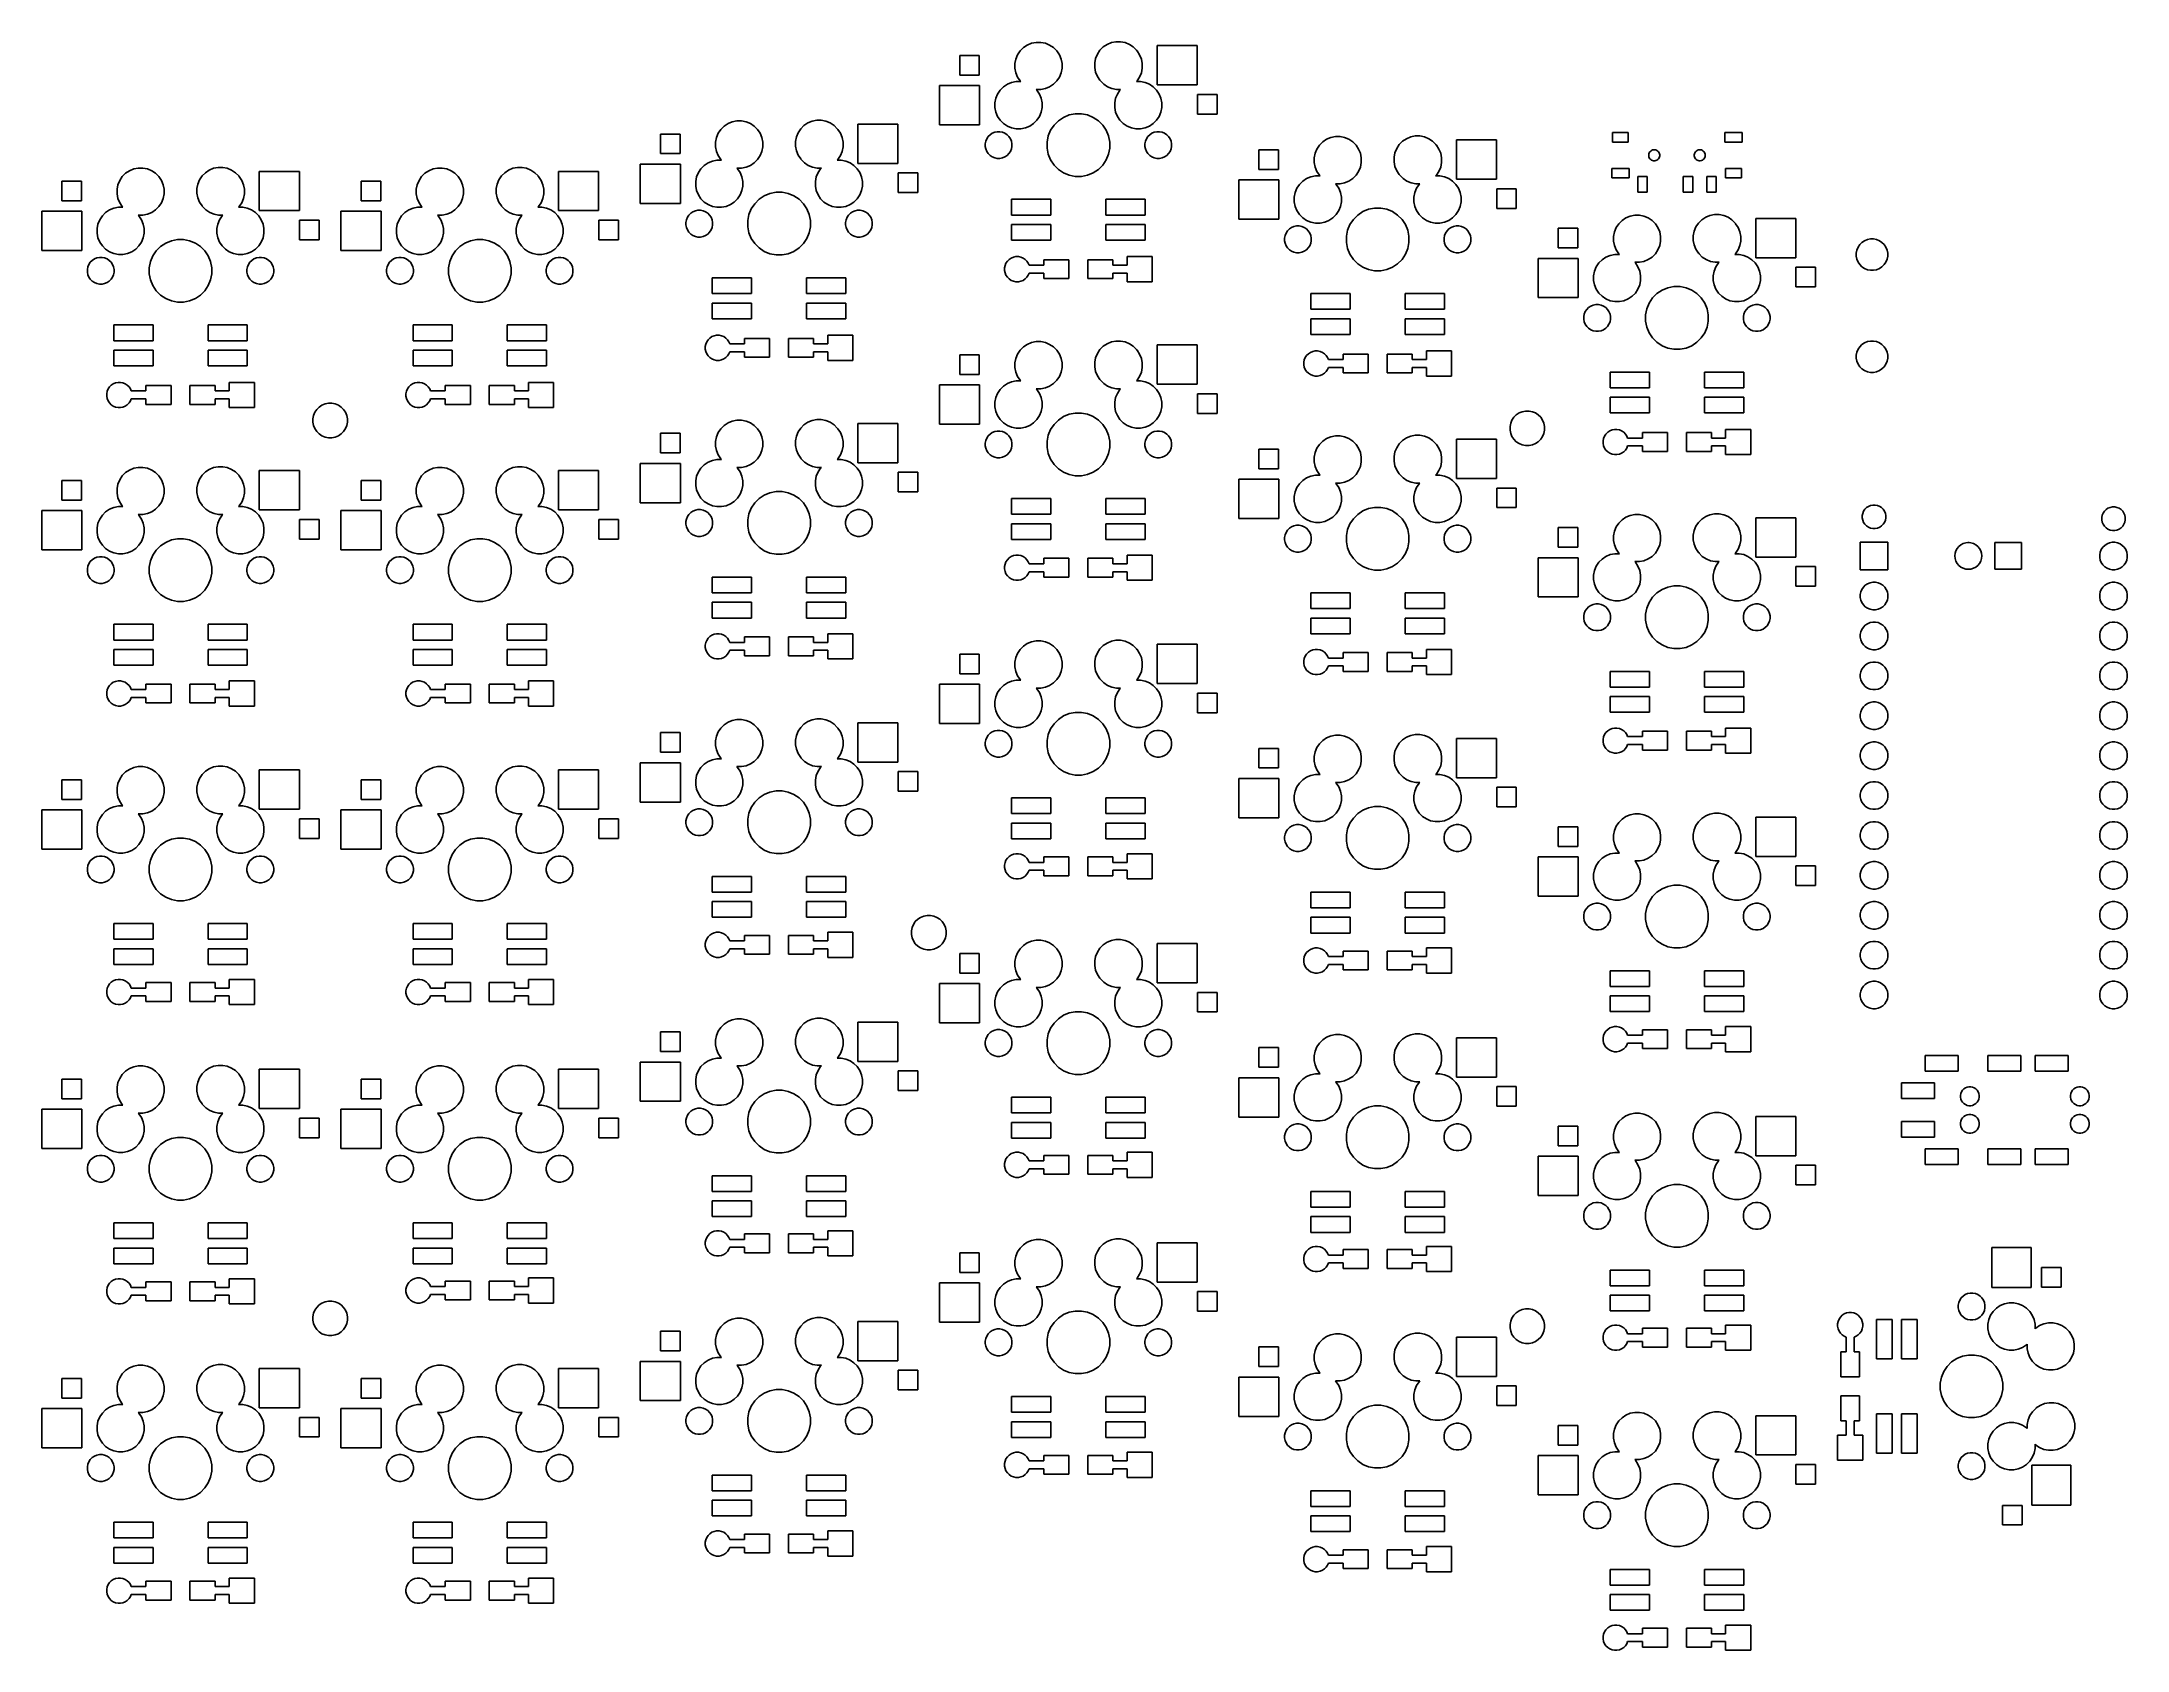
# Model space of a CAD drawing. Extents: x -9 to 124, y -88 to 15.
import ezdxf

# ---------------------------------------------------------------- set-up
doc = ezdxf.new("R2010")
doc.units = 0
doc.layers.add('BLACK', color=7, linetype='CONTINUOUS')

msp = doc.modelspace()

# ---------------------------------------------------------------- linework, layer by layer
at = {"layer": 'BLACK', "linetype": 'CONTINUOUS'}
for p, q in [((49.595, 12.455), (49.595, 13.705)), ((49.595, 13.705), (50.845, 13.705)), ((50.845, 13.705), (50.845, 12.455)), ((53.11, 13.1877), (53.1676, 13.4775)), ((53.1676, 13.4775), (53.2807, 13.7505)), ((53.2807, 13.7505), (53.4449, 13.9962)), ((53.4449, 13.9962), (53.6538, 14.2051)), ((53.6538, 14.2051), (53.8995, 14.3693)), ((53.8995, 14.3693), (54.1725, 14.4824)), ((54.1725, 14.4824), (54.4623, 14.54)), ((54.4623, 14.54), (54.7577, 14.54)), ((54.7577, 14.54), (55.0475, 14.4824)), ((55.0475, 14.4824), (55.3205, 14.3693)), ((55.3205, 14.3693), (55.5662, 14.2051)), ((55.5662, 14.2051), (55.7751, 13.9962)), ((55.7751, 13.9962), (55.9393, 13.7505)), ((55.9393, 13.7505), (56.0524, 13.4775)), ((56.0524, 13.4775), (56.11, 13.1877)), ((58.19, 13.2277), (58.2476, 13.5175)), ((58.2476, 13.5175), (58.3607, 13.7905)), ((58.3607, 13.7905), (58.5249, 14.0362)), ((58.5249, 14.0362), (58.7338, 14.2451)), ((58.7338, 14.2451), (58.9795, 14.4093)), ((58.9795, 14.4093), (59.2525, 14.5224)), ((59.2525, 14.5224), (59.5423, 14.58)), ((59.5423, 14.58), (59.8377, 14.58)), ((59.8377, 14.58), (60.1275, 14.5224)), ((60.1275, 14.5224), (60.4005, 14.4093)), ((60.4005, 14.4093), (60.6462, 14.2451)), ((60.6462, 14.2451), (60.8551, 14.0362)), ((60.8551, 14.0362), (60.8753, 14.0061)), ((60.8753, 14.0061), (60.8851, 13.9962)), ((60.8851, 13.9962), (61.0493, 13.7505)), ((61.0493, 13.7505), (61.1624, 13.4775)), ((61.1624, 13.4775), (61.22, 13.1877)), ((62.165, 11.83), (62.165, 14.33)), ((62.165, 14.33), (64.715, 14.33)), ((64.715, 14.33), (64.715, 11.83)), ((50.845, 12.455), (49.595, 12.455)), ((52.6295, 11.8693), (52.9025, 11.9824)), ((52.9025, 11.9824), (53.1923, 12.04)), ((53.11, 12.8923), (53.11, 13.1877)), ((53.1676, 12.6025), (53.11, 12.8923)), ((53.2807, 12.3295), (53.1676, 12.6025)), ((53.1923, 12.04), (53.4877, 12.04)), ((53.4449, 12.0838), (53.2807, 12.3295)), ((53.4889, 12.0398), (53.4449, 12.0838)), ((53.4877, 12.04), (53.4889, 12.0398)), ((55.7751, 12.0838), (55.5662, 11.8749)), ((55.9393, 12.3295), (55.7751, 12.0838)), ((56.0524, 12.6025), (55.9393, 12.3295)), ((56.11, 12.8923), (56.0524, 12.6025)), ((56.11, 13.1877), (56.11, 12.8923)), ((58.19, 12.9323), (58.19, 13.2277)), ((58.2476, 12.6425), (58.19, 12.9323)), ((58.3607, 12.3695), (58.2476, 12.6425)), ((58.5249, 12.1238), (58.3607, 12.3695)), ((58.5347, 12.1139), (58.5249, 12.1238)), ((58.5549, 12.0838), (58.5347, 12.1139)), ((58.7638, 11.8749), (58.5549, 12.0838)), ((60.8851, 12.0838), (60.8413, 12.04)), ((60.8413, 12.04), (61.1077, 12.04)), ((61.0493, 12.3295), (60.8851, 12.0838)), ((61.1624, 12.6025), (61.0493, 12.3295)), ((61.1077, 12.04), (61.3975, 11.9824)), ((61.22, 12.8923), (61.1624, 12.6025)), ((61.22, 13.1877), (61.22, 12.8923)), ((61.3975, 11.9824), (61.6705, 11.8693)), ((48.315, 9.29), (48.315, 11.79)), ((48.315, 11.79), (50.865, 11.79)), ((50.865, 11.79), (50.865, 9.29)), ((51.84, 10.6877), (51.8976, 10.9775)), ((51.84, 10.3923), (51.84, 10.6877)), ((51.8976, 10.9775), (52.0107, 11.2505)), ((52.0107, 11.2505), (52.1749, 11.4962)), ((52.1749, 11.4962), (52.3838, 11.7051)), ((52.3838, 11.7051), (52.6295, 11.8693)), ((54.4623, 11.54), (54.4611, 11.5402)), ((54.4611, 11.5402), (54.5051, 11.4962)), ((54.7577, 11.54), (54.4623, 11.54)), ((54.5051, 11.4962), (54.6693, 11.2505)), ((54.6693, 11.2505), (54.7824, 10.9775)), ((55.0475, 11.5976), (54.7577, 11.54)), ((54.7824, 10.9775), (54.84, 10.6877)), ((54.84, 10.6877), (54.84, 10.3923)), ((55.3205, 11.7107), (55.0475, 11.5976)), ((55.5662, 11.8749), (55.3205, 11.7107)), ((59.0095, 11.7107), (58.7638, 11.8749)), ((59.2825, 11.5976), (59.0095, 11.7107)), ((59.5723, 11.54), (59.2825, 11.5976)), ((59.46, 10.6877), (59.5176, 10.9775)), ((59.46, 10.3923), (59.46, 10.6877)), ((59.5176, 10.9775), (59.6307, 11.2505)), ((59.8387, 11.54), (59.5723, 11.54)), ((59.6307, 11.2505), (59.7949, 11.4962)), ((59.7949, 11.4962), (59.8387, 11.54)), ((61.6705, 11.8693), (61.9162, 11.7051)), ((61.9162, 11.7051), (62.1251, 11.4962)), ((62.1251, 11.4962), (62.2893, 11.2505)), ((64.715, 11.83), (62.165, 11.83)), ((62.2893, 11.2505), (62.4024, 10.9775)), ((62.4024, 10.9775), (62.46, 10.6877)), ((62.46, 10.6877), (62.46, 10.3923)), ((64.725, 9.975), (64.725, 11.225)), ((64.725, 11.225), (65.975, 11.225)), ((65.975, 11.225), (65.975, 9.975)), ((34.6038, 9.20513), (34.8495, 9.36928)), ((34.8495, 9.36928), (35.1225, 9.48236)), ((35.1225, 9.48236), (35.4123, 9.54)), ((35.4123, 9.54), (35.7077, 9.54)), ((35.7077, 9.54), (35.9975, 9.48236)), ((35.9975, 9.48236), (36.2705, 9.36928)), ((36.2705, 9.36928), (36.5162, 9.20513)), ((39.6838, 9.24513), (39.9295, 9.40928)), ((39.9295, 9.40928), (40.2025, 9.52236)), ((40.2025, 9.52236), (40.4923, 9.58)), ((40.4923, 9.58), (40.7877, 9.58)), ((40.7877, 9.58), (41.0775, 9.52236)), ((41.0775, 9.52236), (41.3505, 9.40928)), ((41.3505, 9.40928), (41.5962, 9.24513)), ((43.115, 6.83), (43.115, 9.33)), ((43.115, 9.33), (45.665, 9.33)), ((45.665, 9.33), (45.665, 6.83)), ((51.8976, 10.1025), (51.84, 10.3923)), ((52.0107, 9.82948), (51.8976, 10.1025)), ((52.1749, 9.58381), (52.0107, 9.82948)), ((52.3838, 9.37487), (52.1749, 9.58381)), ((52.6295, 9.21072), (52.3838, 9.37487)), ((54.2962, 9.37487), (54.0505, 9.21072)), ((54.5051, 9.58381), (54.2962, 9.37487)), ((54.6693, 9.82948), (54.5051, 9.58381)), ((54.7824, 10.1025), (54.6693, 9.82948)), ((54.84, 10.3923), (54.7824, 10.1025)), ((55.6012, 9.27104), (55.879, 9.54876)), ((55.879, 9.54876), (56.2055, 9.76697)), ((56.2055, 9.76697), (56.5684, 9.91728)), ((56.5684, 9.91728), (56.9536, 9.9939)), ((56.9536, 9.9939), (57.3464, 9.9939)), ((57.3464, 9.9939), (57.7316, 9.91728)), ((57.7316, 9.91728), (58.0945, 9.76697)), ((58.0945, 9.76697), (58.421, 9.54876)), ((58.421, 9.54876), (58.6988, 9.27104)), ((59.5176, 10.1025), (59.46, 10.3923)), ((59.6307, 9.82948), (59.5176, 10.1025)), ((59.7949, 9.58381), (59.6307, 9.82948)), ((60.0038, 9.37487), (59.7949, 9.58381)), ((60.2495, 9.21072), (60.0038, 9.37487)), ((61.9162, 9.37487), (61.6705, 9.21072)), ((62.1251, 9.58381), (61.9162, 9.37487)), ((62.2893, 9.82948), (62.1251, 9.58381)), ((62.4024, 10.1025), (62.2893, 9.82948)), ((62.46, 10.3923), (62.4024, 10.1025)), ((65.975, 9.975), (64.725, 9.975)), ((30.545, 7.455), (30.545, 8.705)), ((30.545, 8.705), (31.795, 8.705)), ((31.795, 8.705), (31.795, 7.455)), ((34.06, 8.18774), (34.1176, 8.47753)), ((34.06, 7.89226), (34.06, 8.18774)), ((34.1176, 8.47753), (34.2307, 8.75052)), ((34.2307, 8.75052), (34.3949, 8.99619)), ((34.3949, 8.99619), (34.6038, 9.20513)), ((36.5162, 9.20513), (36.7251, 8.99619)), ((36.7251, 8.99619), (36.8893, 8.75052)), ((36.8893, 8.75052), (37.0024, 8.47753)), ((37.0024, 8.47753), (37.06, 8.18774)), ((37.06, 8.18774), (37.06, 7.89226)), ((39.14, 8.22774), (39.1976, 8.51753)), ((39.14, 7.93226), (39.14, 8.22774)), ((39.1976, 8.51753), (39.3107, 8.79052)), ((39.3107, 8.79052), (39.4749, 9.03619)), ((39.4749, 9.03619), (39.6838, 9.24513)), ((41.5962, 9.24513), (41.8051, 9.03619)), ((41.8051, 9.03619), (41.8253, 9.00606)), ((41.8253, 9.00606), (41.8351, 8.99619)), ((41.8351, 8.99619), (41.9993, 8.75052)), ((41.9993, 8.75052), (42.1124, 8.47753)), ((42.1124, 8.47753), (42.17, 8.18774)), ((42.17, 8.18774), (42.17, 7.89226)), ((50.865, 9.29), (48.315, 9.29)), ((51.2191, 8.08381), (51.2518, 8.2482)), ((51.2191, 7.91619), (51.2191, 8.08381)), ((51.2518, 8.2482), (51.3159, 8.40305)), ((51.3159, 8.40305), (51.4091, 8.54242)), ((51.4091, 8.54242), (51.5276, 8.66094)), ((51.5276, 8.66094), (51.6669, 8.75406)), ((51.6669, 8.75406), (51.8218, 8.8182)), ((51.8218, 8.8182), (51.9862, 8.8509)), ((51.9862, 8.8509), (52.1538, 8.8509)), ((52.1538, 8.8509), (52.3182, 8.8182)), ((52.3182, 8.8182), (52.4731, 8.75406)), ((52.4731, 8.75406), (52.6124, 8.66094)), ((52.6124, 8.66094), (52.7309, 8.54242)), ((52.9025, 9.09764), (52.6295, 9.21072)), ((52.7309, 8.54242), (52.8241, 8.40305)), ((52.8241, 8.40305), (52.8882, 8.2482)), ((52.8882, 8.2482), (52.9209, 8.08381)), ((53.1923, 9.04), (52.9025, 9.09764)), ((52.9209, 8.08381), (52.9209, 7.91619)), ((53.4877, 9.04), (53.1923, 9.04)), ((53.7775, 9.09764), (53.4877, 9.04)), ((54.0505, 9.21072), (53.7775, 9.09764)), ((55.1561, 8.19638), (55.2327, 8.5816)), ((55.1561, 7.80362), (55.1561, 8.19638)), ((55.2327, 8.5816), (55.383, 8.94447)), ((55.383, 8.94447), (55.6012, 9.27104)), ((58.6988, 9.27104), (58.917, 8.94447)), ((58.917, 8.94447), (59.0673, 8.5816)), ((59.0673, 8.5816), (59.1439, 8.19638)), ((59.1439, 8.19638), (59.1439, 7.80362)), ((60.5225, 9.09764), (60.2495, 9.21072)), ((60.8123, 9.04), (60.5225, 9.09764)), ((61.1077, 9.04), (60.8123, 9.04)), ((61.3975, 9.09764), (61.1077, 9.04)), ((61.3791, 8.08381), (61.4118, 8.2482)), ((61.3791, 7.91619), (61.3791, 8.08381)), ((61.6705, 9.21072), (61.3975, 9.09764)), ((61.4118, 8.2482), (61.4759, 8.40305)), ((61.4759, 8.40305), (61.5691, 8.54242)), ((61.5691, 8.54242), (61.6876, 8.66094)), ((61.6876, 8.66094), (61.8269, 8.75406)), ((61.8269, 8.75406), (61.9818, 8.8182)), ((61.9818, 8.8182), (62.1462, 8.8509)), ((62.1462, 8.8509), (62.3138, 8.8509)), ((62.3138, 8.8509), (62.4782, 8.8182)), ((62.4782, 8.8182), (62.6331, 8.75406)), ((62.6331, 8.75406), (62.7724, 8.66094)), ((62.7724, 8.66094), (62.8909, 8.54242)), ((62.8909, 8.54242), (62.9841, 8.40305)), ((62.9841, 8.40305), (63.0482, 8.2482)), ((63.0482, 8.2482), (63.0809, 8.08381)), ((63.0809, 8.08381), (63.0809, 7.91619)), ((72.3307, 7.75052), (72.4949, 7.99619)), ((72.4949, 7.99619), (72.7038, 8.20513)), ((72.7038, 8.20513), (72.9495, 8.36928)), ((72.9495, 8.36928), (73.2225, 8.48236)), ((73.2225, 8.48236), (73.5123, 8.54)), ((73.5123, 8.54), (73.8077, 8.54)), ((73.8077, 8.54), (74.0975, 8.48236)), ((74.0975, 8.48236), (74.3705, 8.36928)), ((74.3705, 8.36928), (74.6162, 8.20513)), ((74.6162, 8.20513), (74.8251, 7.99619)), ((74.8251, 7.99619), (74.9893, 7.75052)), ((77.4107, 7.79052), (77.5749, 8.03619)), ((77.5749, 8.03619), (77.7838, 8.24513)), ((77.7838, 8.24513), (78.0295, 8.40928)), ((78.0295, 8.40928), (78.3025, 8.52236)), ((78.3025, 8.52236), (78.5923, 8.58)), ((78.5923, 8.58), (78.8877, 8.58)), ((78.8877, 8.58), (79.1775, 8.52236)), ((79.1775, 8.52236), (79.4505, 8.40928)), ((79.4505, 8.40928), (79.6962, 8.24513)), ((79.6962, 8.24513), (79.9051, 8.03619)), ((79.9051, 8.03619), (79.9253, 8.00606)), ((79.9253, 8.00606), (79.9351, 7.99619)), ((79.9351, 7.99619), (80.0993, 7.75052)), ((81.215, 5.83), (81.215, 8.33)), ((81.215, 8.33), (83.765, 8.33)), ((83.765, 8.33), (83.765, 5.83)), ((91.15, 8.195), (91.15, 8.795)), ((91.15, 8.795), (92.15, 8.795)), ((92.15, 8.195), (91.15, 8.195)), ((92.15, 8.795), (92.15, 8.195)), ((98.3, 8.195), (98.3, 8.795)), ((98.3, 8.795), (99.4, 8.795)), ((99.4, 8.195), (98.3, 8.195)), ((99.4, 8.795), (99.4, 8.195)), ((29.265, 4.29), (29.265, 6.79)), ((29.265, 6.79), (31.815, 6.79)), ((31.795, 7.455), (30.545, 7.455)), ((31.815, 6.79), (31.815, 4.29)), ((33.1249, 6.49619), (33.3338, 6.70513)), ((33.3338, 6.70513), (33.5795, 6.86928)), ((33.5795, 6.86928), (33.8525, 6.98236)), ((33.8525, 6.98236), (34.1423, 7.04)), ((34.1176, 7.60247), (34.06, 7.89226)), ((34.2307, 7.32948), (34.1176, 7.60247)), ((34.1423, 7.04), (34.4377, 7.04)), ((34.3949, 7.08381), (34.2307, 7.32948)), ((34.4389, 7.03977), (34.3949, 7.08381)), ((34.4377, 7.04), (34.4389, 7.03977)), ((36.2705, 6.71072), (35.9975, 6.59764)), ((36.5162, 6.87487), (36.2705, 6.71072)), ((36.7251, 7.08381), (36.5162, 6.87487)), ((36.8893, 7.32948), (36.7251, 7.08381)), ((37.0024, 7.60247), (36.8893, 7.32948)), ((37.06, 7.89226), (37.0024, 7.60247)), ((39.1976, 7.64247), (39.14, 7.93226)), ((39.3107, 7.36948), (39.1976, 7.64247)), ((39.4749, 7.12381), (39.3107, 7.36948)), ((39.4847, 7.11394), (39.4749, 7.12381)), ((39.5049, 7.08381), (39.4847, 7.11394)), ((39.7138, 6.87487), (39.5049, 7.08381)), ((39.9595, 6.71072), (39.7138, 6.87487)), ((40.2325, 6.59764), (39.9595, 6.71072)), ((41.8351, 7.08381), (41.7913, 7.04)), ((41.7913, 7.04), (42.0577, 7.04)), ((41.9993, 7.32948), (41.8351, 7.08381)), ((42.1124, 7.60247), (41.9993, 7.32948)), ((42.0577, 7.04), (42.3475, 6.98236)), ((42.17, 7.89226), (42.1124, 7.60247)), ((42.3475, 6.98236), (42.6205, 6.86928)), ((42.6205, 6.86928), (42.8662, 6.70513)), ((42.8662, 6.70513), (43.0751, 6.49619)), ((45.665, 6.83), (43.115, 6.83)), ((51.2518, 7.7518), (51.2191, 7.91619)), ((51.3159, 7.59695), (51.2518, 7.7518)), ((51.4091, 7.45758), (51.3159, 7.59695)), ((51.5276, 7.33906), (51.4091, 7.45758)), ((51.6669, 7.24594), (51.5276, 7.33906)), ((51.8218, 7.1818), (51.6669, 7.24594)), ((51.9862, 7.1491), (51.8218, 7.1818)), ((52.1538, 7.1491), (51.9862, 7.1491)), ((52.3182, 7.1818), (52.1538, 7.1491)), ((52.4731, 7.24594), (52.3182, 7.1818)), ((52.6124, 7.33906), (52.4731, 7.24594)), ((52.7309, 7.45758), (52.6124, 7.33906)), ((52.8241, 7.59695), (52.7309, 7.45758)), ((52.8882, 7.7518), (52.8241, 7.59695)), ((52.9209, 7.91619), (52.8882, 7.7518)), ((55.2327, 7.4184), (55.1561, 7.80362)), ((55.383, 7.05553), (55.2327, 7.4184)), ((55.6012, 6.72896), (55.383, 7.05553)), ((55.879, 6.45124), (55.6012, 6.72896)), ((58.6988, 6.72896), (58.421, 6.45124)), ((58.917, 7.05553), (58.6988, 6.72896)), ((59.0673, 7.4184), (58.917, 7.05553)), ((59.1439, 7.80362), (59.0673, 7.4184)), ((61.4118, 7.7518), (61.3791, 7.91619)), ((61.4759, 7.59695), (61.4118, 7.7518)), ((61.5691, 7.45758), (61.4759, 7.59695)), ((61.6876, 7.33906), (61.5691, 7.45758)), ((61.8269, 7.24594), (61.6876, 7.33906)), ((61.9818, 7.1818), (61.8269, 7.24594)), ((62.1462, 7.1491), (61.9818, 7.1818)), ((62.3138, 7.1491), (62.1462, 7.1491)), ((62.4782, 7.1818), (62.3138, 7.1491)), ((62.6331, 7.24594), (62.4782, 7.1818)), ((62.7724, 7.33906), (62.6331, 7.24594)), ((62.8909, 7.45758), (62.7724, 7.33906)), ((62.9841, 7.59695), (62.8909, 7.45758)), ((63.0482, 7.7518), (62.9841, 7.59695)), ((63.0809, 7.91619), (63.0482, 7.7518)), ((68.645, 6.455), (68.645, 7.705)), ((68.645, 7.705), (69.895, 7.705)), ((69.895, 7.705), (69.895, 6.455)), ((72.16, 7.18774), (72.2176, 7.47753)), ((72.16, 6.89226), (72.16, 7.18774)), ((72.2176, 6.60247), (72.16, 6.89226)), ((72.2176, 7.47753), (72.3307, 7.75052)), ((74.9893, 7.75052), (75.1024, 7.47753)), ((75.1024, 7.47753), (75.16, 7.18774)), ((75.16, 6.89226), (75.1024, 6.60247)), ((75.16, 7.18774), (75.16, 6.89226)), ((77.24, 7.22774), (77.2976, 7.51753)), ((77.24, 6.93226), (77.24, 7.22774)), ((77.2976, 6.64247), (77.24, 6.93226)), ((77.2976, 7.51753), (77.4107, 7.79052)), ((77.4107, 6.36948), (77.2976, 6.64247)), ((80.0993, 7.75052), (80.2124, 7.47753)), ((80.2124, 7.47753), (80.27, 7.18774)), ((80.27, 6.89226), (80.2124, 6.60247)), ((80.27, 7.18774), (80.27, 6.89226)), ((93.45, 7.38647), (93.4634, 7.45409)), ((93.45, 7.31753), (93.45, 7.38647)), ((93.4634, 7.24991), (93.45, 7.31753)), ((93.4634, 7.45409), (93.4898, 7.51779)), ((93.4898, 7.18621), (93.4634, 7.24991)), ((93.4898, 7.51779), (93.5281, 7.57511)), ((93.5281, 7.12889), (93.4898, 7.18621)), ((93.5281, 7.57511), (93.5769, 7.62386)), ((93.5769, 7.08014), (93.5281, 7.12889)), ((93.5769, 7.62386), (93.6342, 7.66217)), ((93.6342, 7.04183), (93.5769, 7.08014)), ((93.6342, 7.66217), (93.6979, 7.68855)), ((93.6979, 7.01545), (93.6342, 7.04183)), ((93.6979, 7.68855), (93.7655, 7.702)), ((93.7655, 7.002), (93.6979, 7.01545)), ((93.7655, 7.702), (93.8345, 7.702)), ((93.8345, 7.002), (93.7655, 7.002)), ((93.8345, 7.702), (93.9021, 7.68855)), ((93.9021, 7.01545), (93.8345, 7.002)), ((93.9021, 7.68855), (93.9658, 7.66217)), ((93.9658, 7.04183), (93.9021, 7.01545)), ((93.9658, 7.66217), (94.0231, 7.62386)), ((94.0231, 7.08014), (93.9658, 7.04183)), ((94.0231, 7.62386), (94.0719, 7.57511)), ((94.0719, 7.12889), (94.0231, 7.08014)), ((94.0719, 7.57511), (94.1102, 7.51779)), ((94.1102, 7.18621), (94.0719, 7.12889)), ((94.1102, 7.51779), (94.1365, 7.45409)), ((94.1365, 7.24991), (94.1102, 7.18621)), ((94.1365, 7.45409), (94.15, 7.38647)), ((94.15, 7.31753), (94.1365, 7.24991)), ((94.15, 7.38647), (94.15, 7.31753)), ((96.35, 7.38647), (96.3635, 7.45409)), ((96.35, 7.31753), (96.35, 7.38647)), ((96.3635, 7.24991), (96.35, 7.31753)), ((96.3635, 7.45409), (96.3898, 7.51779)), ((96.3898, 7.18621), (96.3635, 7.24991)), ((96.3898, 7.51779), (96.4281, 7.57511)), ((96.4281, 7.12889), (96.3898, 7.18621)), ((96.4281, 7.57511), (96.4769, 7.62386)), ((96.4769, 7.08014), (96.4281, 7.12889)), ((96.4769, 7.62386), (96.5342, 7.66217)), ((96.5342, 7.04183), (96.4769, 7.08014)), ((96.5342, 7.66217), (96.5979, 7.68855)), ((96.5979, 7.01545), (96.5342, 7.04183)), ((96.5979, 7.68855), (96.6655, 7.702)), ((96.6655, 7.002), (96.5979, 7.01545)), ((96.6655, 7.702), (96.7345, 7.702)), ((96.7345, 7.002), (96.6655, 7.002)), ((96.7345, 7.702), (96.8021, 7.68855)), ((96.8021, 7.01545), (96.7345, 7.002)), ((96.8021, 7.68855), (96.8658, 7.66217)), ((96.8658, 7.04183), (96.8021, 7.01545)), ((96.8658, 7.66217), (96.9231, 7.62386)), ((96.9231, 7.08014), (96.8658, 7.04183)), ((96.9231, 7.62386), (96.9719, 7.57511)), ((96.9719, 7.12889), (96.9231, 7.08014)), ((96.9719, 7.57511), (97.0102, 7.51779)), ((97.0102, 7.18621), (96.9719, 7.12889)), ((97.0102, 7.51779), (97.0365, 7.45409)), ((97.0365, 7.24991), (97.0102, 7.18621)), ((97.0365, 7.45409), (97.05, 7.38647)), ((97.05, 7.31753), (97.0365, 7.24991)), ((97.05, 7.38647), (97.05, 7.31753)), ((-7.555, 4.455), (-7.555, 5.705)), ((-7.555, 5.705), (-6.305, 5.705)), ((-6.305, 5.705), (-6.305, 4.455)), ((-4.04, 5.18774), (-3.98236, 5.47753)), ((-3.98236, 5.47753), (-3.86928, 5.75052)), ((-3.86928, 5.75052), (-3.70513, 5.99619)), ((-3.70513, 5.99619), (-3.49619, 6.20513)), ((-3.49619, 6.20513), (-3.25052, 6.36928)), ((-3.25052, 6.36928), (-2.97753, 6.48236)), ((-2.97753, 6.48236), (-2.68774, 6.54)), ((-2.68774, 6.54), (-2.39226, 6.54)), ((-2.39226, 6.54), (-2.10247, 6.48236)), ((-2.10247, 6.48236), (-1.82948, 6.36928)), ((-1.82948, 6.36928), (-1.58381, 6.20513)), ((-1.58381, 6.20513), (-1.37487, 5.99619)), ((-1.37487, 5.99619), (-1.21072, 5.75052)), ((-1.21072, 5.75052), (-1.09764, 5.47753)), ((-1.09764, 5.47753), (-1.04, 5.18774)), ((1.04, 5.22774), (1.09764, 5.51753)), ((1.09764, 5.51753), (1.21072, 5.79052)), ((1.21072, 5.79052), (1.37487, 6.03619)), ((1.37487, 6.03619), (1.58381, 6.24513)), ((1.58381, 6.24513), (1.82948, 6.40928)), ((1.82948, 6.40928), (2.10247, 6.52236)), ((2.10247, 6.52236), (2.39226, 6.58)), ((2.39226, 6.58), (2.68774, 6.58)), ((2.68774, 6.58), (2.97753, 6.52236)), ((2.97753, 6.52236), (3.25052, 6.40928)), ((3.25052, 6.40928), (3.49619, 6.24513)), ((3.49619, 6.24513), (3.70513, 6.03619)), ((3.70513, 6.03619), (3.72526, 6.00606)), ((3.72526, 6.00606), (3.73513, 5.99619)), ((3.73513, 5.99619), (3.89928, 5.75052)), ((3.89928, 5.75052), (4.01236, 5.47753)), ((4.01236, 5.47753), (4.07, 5.18774)), ((5.015, 3.83), (5.015, 6.33)), ((5.015, 6.33), (7.565, 6.33)), ((7.565, 6.33), (7.565, 3.83)), ((11.495, 4.455), (11.495, 5.705)), ((11.495, 5.705), (12.745, 5.705)), ((12.745, 5.705), (12.745, 4.455)), ((15.01, 5.18774), (15.0676, 5.47753)), ((15.0676, 5.47753), (15.1807, 5.75052)), ((15.1807, 5.75052), (15.3449, 5.99619)), ((15.3449, 5.99619), (15.5538, 6.20513)), ((15.5538, 6.20513), (15.7995, 6.36928)), ((15.7995, 6.36928), (16.0725, 6.48236)), ((16.0725, 6.48236), (16.3623, 6.54)), ((16.3623, 6.54), (16.6577, 6.54)), ((16.6577, 6.54), (16.9475, 6.48236)), ((16.9475, 6.48236), (17.2205, 6.36928)), ((17.2205, 6.36928), (17.4662, 6.20513)), ((17.4662, 6.20513), (17.6751, 5.99619)), ((17.6751, 5.99619), (17.8393, 5.75052)), ((17.8393, 5.75052), (17.9524, 5.47753)), ((17.9524, 5.47753), (18.01, 5.18774)), ((20.09, 5.22774), (20.1476, 5.51753)), ((20.1476, 5.51753), (20.2607, 5.79052)), ((20.2607, 5.79052), (20.4249, 6.03619)), ((20.4249, 6.03619), (20.6338, 6.24513)), ((20.6338, 6.24513), (20.8795, 6.40928)), ((20.8795, 6.40928), (21.1525, 6.52236)), ((21.1525, 6.52236), (21.4423, 6.58)), ((21.4423, 6.58), (21.7377, 6.58)), ((21.7377, 6.58), (22.0275, 6.52236)), ((22.0275, 6.52236), (22.3005, 6.40928)), ((22.3005, 6.40928), (22.5462, 6.24513)), ((22.5462, 6.24513), (22.7551, 6.03619)), ((22.7551, 6.03619), (22.7753, 6.00606)), ((22.7753, 6.00606), (22.7851, 5.99619)), ((22.7851, 5.99619), (22.9493, 5.75052)), ((22.9493, 5.75052), (23.0624, 5.47753)), ((23.0624, 5.47753), (23.12, 5.18774)), ((24.065, 3.83), (24.065, 6.33)), ((24.065, 6.33), (26.615, 6.33)), ((26.615, 6.33), (26.615, 3.83)), ((32.79, 5.68774), (32.8476, 5.97753)), ((32.79, 5.39226), (32.79, 5.68774)), ((32.8476, 5.10247), (32.79, 5.39226)), ((32.8476, 5.97753), (32.9607, 6.25052)), ((32.9607, 6.25052), (33.1249, 6.49619)), ((35.4123, 6.54), (35.4111, 6.54023)), ((35.4111, 6.54023), (35.4551, 6.49619)), ((35.7077, 6.54), (35.4123, 6.54)), ((35.4551, 6.49619), (35.6193, 6.25052)), ((35.6193, 6.25052), (35.7324, 5.97753)), ((35.9975, 6.59764), (35.7077, 6.54)), ((35.7324, 5.97753), (35.79, 5.68774)), ((35.79, 5.39226), (35.7324, 5.10247)), ((35.79, 5.68774), (35.79, 5.39226)), ((40.5223, 6.54), (40.2325, 6.59764)), ((40.41, 5.68774), (40.4676, 5.97753)), ((40.41, 5.39226), (40.41, 5.68774)), ((40.4676, 5.10247), (40.41, 5.39226)), ((40.4676, 5.97753), (40.5807, 6.25052)), ((40.7887, 6.54), (40.5223, 6.54)), ((40.5807, 6.25052), (40.7449, 6.49619)), ((40.7449, 6.49619), (40.7887, 6.54)), ((43.0751, 6.49619), (43.2393, 6.25052)), ((43.2393, 6.25052), (43.3524, 5.97753)), ((43.3524, 5.97753), (43.41, 5.68774)), ((43.41, 5.39226), (43.3524, 5.10247)), ((43.41, 5.68774), (43.41, 5.39226)), ((45.675, 4.975), (45.675, 6.225)), ((45.675, 6.225), (46.925, 6.225)), ((46.925, 6.225), (46.925, 4.975)), ((56.2055, 6.23303), (55.879, 6.45124)), ((56.5684, 6.08272), (56.2055, 6.23303)), ((56.9536, 6.0061), (56.5684, 6.08272)), ((57.3464, 6.0061), (56.9536, 6.0061)), ((57.7316, 6.08272), (57.3464, 6.0061)), ((58.0945, 6.23303), (57.7316, 6.08272)), ((58.421, 6.45124), (58.0945, 6.23303)), ((67.365, 3.29), (67.365, 5.79)), ((67.365, 5.79), (69.915, 5.79)), ((69.895, 6.455), (68.645, 6.455)), ((69.915, 5.79), (69.915, 3.29)), ((71.0607, 5.25052), (71.2249, 5.49619)), ((71.2249, 5.49619), (71.4338, 5.70513)), ((71.4338, 5.70513), (71.6795, 5.86928)), ((71.6795, 5.86928), (71.9525, 5.98236)), ((71.9525, 5.98236), (72.2423, 6.04)), ((72.3307, 6.32948), (72.2176, 6.60247)), ((72.2423, 6.04), (72.5377, 6.04)), ((72.4949, 6.08381), (72.3307, 6.32948)), ((72.5389, 6.03977), (72.4949, 6.08381)), ((72.5377, 6.04), (72.5389, 6.03977)), ((73.5123, 5.54), (73.5111, 5.54023)), ((73.5111, 5.54023), (73.5551, 5.49619)), ((73.8077, 5.54), (73.5123, 5.54)), ((73.5551, 5.49619), (73.7193, 5.25052)), ((74.0975, 5.59764), (73.8077, 5.54)), ((74.3705, 5.71072), (74.0975, 5.59764)), ((74.6162, 5.87487), (74.3705, 5.71072)), ((74.8251, 6.08381), (74.6162, 5.87487)), ((74.9893, 6.32948), (74.8251, 6.08381)), ((75.1024, 6.60247), (74.9893, 6.32948)), ((77.5749, 6.12381), (77.4107, 6.36948)), ((77.5847, 6.11394), (77.5749, 6.12381)), ((77.6049, 6.08381), (77.5847, 6.11394)), ((77.8138, 5.87487), (77.6049, 6.08381)), ((78.0595, 5.71072), (77.8138, 5.87487)), ((78.3325, 5.59764), (78.0595, 5.71072)), ((78.6223, 5.54), (78.3325, 5.59764)), ((78.8887, 5.54), (78.6223, 5.54)), ((78.6807, 5.25052), (78.8449, 5.49619)), ((78.8449, 5.49619), (78.8887, 5.54)), ((79.9351, 6.08381), (79.8913, 6.04)), ((79.8913, 6.04), (80.1577, 6.04)), ((80.0993, 6.32948), (79.9351, 6.08381)), ((80.2124, 6.60247), (80.0993, 6.32948)), ((80.1577, 6.04), (80.4475, 5.98236)), ((80.4475, 5.98236), (80.7205, 5.86928)), ((80.7205, 5.86928), (80.9662, 5.70513)), ((80.9662, 5.70513), (81.1751, 5.49619)), ((81.1751, 5.49619), (81.3393, 5.25052)), ((83.765, 5.83), (81.215, 5.83)), ((91.1, 5.909), (91.1, 6.509)), ((91.1, 6.509), (92.2, 6.509)), ((92.2, 5.909), (91.1, 5.909)), ((92.2, 6.509), (92.2, 5.909)), ((92.75, 5.002), (92.75, 6.002)), ((92.75, 6.002), (93.35, 6.002)), ((93.35, 6.002), (93.35, 5.002)), ((95.65, 5.002), (95.65, 6.002)), ((95.65, 6.002), (96.25, 6.002)), ((96.25, 6.002), (96.25, 5.002)), ((97.15, 5.002), (97.15, 6.002)), ((97.15, 6.002), (97.75, 6.002)), ((97.75, 6.002), (97.75, 5.002)), ((98.35, 5.909), (98.35, 6.509)), ((98.35, 6.509), (99.35, 6.509)), ((99.35, 5.909), (98.35, 5.909)), ((99.35, 6.509), (99.35, 5.909)), ((-6.305, 4.455), (-7.555, 4.455)), ((-4.24753, 3.98236), (-3.95774, 4.04)), ((-4.04, 4.89226), (-4.04, 5.18774)), ((-3.98236, 4.60247), (-4.04, 4.89226)), ((-3.86928, 4.32948), (-3.98236, 4.60247)), ((-3.95774, 4.04), (-3.66226, 4.04)), ((-3.70513, 4.08381), (-3.86928, 4.32948)), ((-3.66109, 4.03977), (-3.70513, 4.08381)), ((-3.66226, 4.04), (-3.66109, 4.03977)), ((-1.37487, 4.08381), (-1.58381, 3.87487)), ((-1.21072, 4.32948), (-1.37487, 4.08381)), ((-1.09764, 4.60247), (-1.21072, 4.32948)), ((-1.04, 4.89226), (-1.09764, 4.60247)), ((-1.04, 5.18774), (-1.04, 4.89226)), ((1.04, 4.93226), (1.04, 5.22774)), ((1.09764, 4.64247), (1.04, 4.93226)), ((1.21072, 4.36948), (1.09764, 4.64247)), ((1.37487, 4.12381), (1.21072, 4.36948)), ((1.38474, 4.11394), (1.37487, 4.12381)), ((1.40487, 4.08381), (1.38474, 4.11394)), ((1.61381, 3.87487), (1.40487, 4.08381)), ((3.73513, 4.08381), (3.69132, 4.04)), ((3.69132, 4.04), (3.95774, 4.04)), ((3.89928, 4.32948), (3.73513, 4.08381)), ((4.01236, 4.60247), (3.89928, 4.32948)), ((3.95774, 4.04), (4.24753, 3.98236)), ((4.07, 4.89226), (4.01236, 4.60247)), ((4.07, 5.18774), (4.07, 4.89226)), ((12.745, 4.455), (11.495, 4.455)), ((14.8025, 3.98236), (15.0923, 4.04)), ((15.01, 4.89226), (15.01, 5.18774)), ((15.0676, 4.60247), (15.01, 4.89226)), ((15.1807, 4.32948), (15.0676, 4.60247)), ((15.0923, 4.04), (15.3877, 4.04)), ((15.3449, 4.08381), (15.1807, 4.32948)), ((15.3889, 4.03977), (15.3449, 4.08381)), ((15.3877, 4.04), (15.3889, 4.03977)), ((17.6751, 4.08381), (17.4662, 3.87487)), ((17.8393, 4.32948), (17.6751, 4.08381)), ((17.9524, 4.60247), (17.8393, 4.32948)), ((18.01, 4.89226), (17.9524, 4.60247)), ((18.01, 5.18774), (18.01, 4.89226)), ((20.09, 4.93226), (20.09, 5.22774)), ((20.1476, 4.64247), (20.09, 4.93226)), ((20.2607, 4.36948), (20.1476, 4.64247)), ((20.4249, 4.12381), (20.2607, 4.36948)), ((20.4347, 4.11394), (20.4249, 4.12381)), ((20.4549, 4.08381), (20.4347, 4.11394)), ((20.6638, 3.87487), (20.4549, 4.08381)), ((22.7851, 4.08381), (22.7413, 4.04)), ((22.7413, 4.04), (23.0077, 4.04)), ((22.9493, 4.32948), (22.7851, 4.08381)), ((23.0624, 4.60247), (22.9493, 4.32948)), ((23.0077, 4.04), (23.2975, 3.98236)), ((23.12, 4.89226), (23.0624, 4.60247)), ((23.12, 5.18774), (23.12, 4.89226)), ((31.815, 4.29), (29.265, 4.29)), ((32.9607, 4.82948), (32.8476, 5.10247)), ((33.1249, 4.58381), (32.9607, 4.82948)), ((33.3338, 4.37487), (33.1249, 4.58381)), ((33.5795, 4.21072), (33.3338, 4.37487)), ((33.8525, 4.09764), (33.5795, 4.21072)), ((34.1423, 4.04), (33.8525, 4.09764)), ((34.4377, 4.04), (34.1423, 4.04)), ((34.7275, 4.09764), (34.4377, 4.04)), ((35.0005, 4.21072), (34.7275, 4.09764)), ((35.2462, 4.37487), (35.0005, 4.21072)), ((35.4551, 4.58381), (35.2462, 4.37487)), ((35.6193, 4.82948), (35.4551, 4.58381)), ((35.7324, 5.10247), (35.6193, 4.82948)), ((36.333, 3.94447), (36.5512, 4.27104)), ((36.5512, 4.27104), (36.829, 4.54876)), ((36.829, 4.54876), (37.1555, 4.76697)), ((37.1555, 4.76697), (37.5184, 4.91728)), ((37.5184, 4.91728), (37.9036, 4.9939)), ((37.9036, 4.9939), (38.2964, 4.9939)), ((38.2964, 4.9939), (38.6816, 4.91728)), ((38.6816, 4.91728), (39.0445, 4.76697)), ((39.0445, 4.76697), (39.371, 4.54876)), ((39.371, 4.54876), (39.6488, 4.27104)), ((39.6488, 4.27104), (39.867, 3.94447)), ((40.5807, 4.82948), (40.4676, 5.10247)), ((40.7449, 4.58381), (40.5807, 4.82948)), ((40.9538, 4.37487), (40.7449, 4.58381)), ((41.1995, 4.21072), (40.9538, 4.37487)), ((41.4725, 4.09764), (41.1995, 4.21072)), ((41.7623, 4.04), (41.4725, 4.09764)), ((42.0577, 4.04), (41.7623, 4.04)), ((42.3475, 4.09764), (42.0577, 4.04)), ((42.6205, 4.21072), (42.3475, 4.09764)), ((42.8662, 4.37487), (42.6205, 4.21072)), ((43.0751, 4.58381), (42.8662, 4.37487)), ((43.2393, 4.82948), (43.0751, 4.58381)), ((43.3524, 5.10247), (43.2393, 4.82948)), ((46.925, 4.975), (45.675, 4.975)), ((52.9, 3.55), (52.9, 4.55)), ((52.9, 4.55), (55.4, 4.55)), ((55.4, 4.55), (55.4, 3.55)), ((58.9, 3.55), (58.9, 4.55)), ((58.9, 4.55), (61.4, 4.55)), ((61.4, 4.55), (61.4, 3.55)), ((70.89, 4.68774), (70.9476, 4.97753)), ((70.89, 4.39226), (70.89, 4.68774)), ((70.9476, 4.10247), (70.89, 4.39226)), ((70.9476, 4.97753), (71.0607, 5.25052)), ((71.0607, 3.82948), (70.9476, 4.10247)), ((73.7193, 5.25052), (73.8324, 4.97753)), ((73.8324, 4.10247), (73.7193, 3.82948)), ((73.8324, 4.97753), (73.89, 4.68774)), ((73.89, 4.39226), (73.8324, 4.10247)), ((73.89, 4.68774), (73.89, 4.39226)), ((75.6184, 3.91728), (76.0036, 3.9939)), ((76.0036, 3.9939), (76.3964, 3.9939)), ((76.3964, 3.9939), (76.7816, 3.91728)), ((78.51, 4.68774), (78.5676, 4.97753)), ((78.51, 4.39226), (78.51, 4.68774)), ((78.5676, 4.10247), (78.51, 4.39226)), ((78.5676, 4.97753), (78.6807, 5.25052)), ((78.6807, 3.82948), (78.5676, 4.10247)), ((81.3393, 5.25052), (81.4524, 4.97753)), ((81.4524, 4.10247), (81.3393, 3.82948)), ((81.4524, 4.97753), (81.51, 4.68774)), ((81.51, 4.39226), (81.4524, 4.10247)), ((81.51, 4.68774), (81.51, 4.39226)), ((83.775, 3.975), (83.775, 5.225)), ((83.775, 5.225), (85.025, 5.225)), ((85.025, 5.225), (85.025, 3.975)), ((93.35, 5.002), (92.75, 5.002)), ((96.25, 5.002), (95.65, 5.002)), ((97.75, 5.002), (97.15, 5.002)), ((-8.835, 1.29), (-8.835, 3.79)), ((-8.835, 3.79), (-6.285, 3.79)), ((-6.285, 3.79), (-6.285, 1.29)), ((-5.31, 2.68774), (-5.25236, 2.97753)), ((-5.31, 2.39226), (-5.31, 2.68774)), ((-5.25236, 2.97753), (-5.13928, 3.25052)), ((-5.13928, 3.25052), (-4.97513, 3.49619)), ((-4.97513, 3.49619), (-4.76619, 3.70513)), ((-4.76619, 3.70513), (-4.52052, 3.86928)), ((-4.52052, 3.86928), (-4.24753, 3.98236)), ((-2.68774, 3.54), (-2.68891, 3.54023)), ((-2.68891, 3.54023), (-2.64487, 3.49619)), ((-2.39226, 3.54), (-2.68774, 3.54)), ((-2.64487, 3.49619), (-2.48072, 3.25052)), ((-2.48072, 3.25052), (-2.36764, 2.97753)), ((-2.10247, 3.59764), (-2.39226, 3.54)), ((-2.36764, 2.97753), (-2.31, 2.68774)), ((-2.31, 2.68774), (-2.31, 2.39226)), ((-1.82948, 3.71072), (-2.10247, 3.59764)), ((-1.58381, 3.87487), (-1.82948, 3.71072)), ((1.85948, 3.71072), (1.61381, 3.87487)), ((2.13247, 3.59764), (1.85948, 3.71072)), ((2.42226, 3.54), (2.13247, 3.59764)), ((2.31, 2.68774), (2.36764, 2.97753)), ((2.31, 2.39226), (2.31, 2.68774)), ((2.36764, 2.97753), (2.48072, 3.25052)), ((2.68868, 3.54), (2.42226, 3.54)), ((2.48072, 3.25052), (2.64487, 3.49619)), ((2.64487, 3.49619), (2.68868, 3.54)), ((4.24753, 3.98236), (4.52052, 3.86928)), ((4.52052, 3.86928), (4.76619, 3.70513)), ((4.76619, 3.70513), (4.97513, 3.49619)), ((4.97513, 3.49619), (5.13928, 3.25052)), ((7.565, 3.83), (5.015, 3.83)), ((5.13928, 3.25052), (5.25236, 2.97753)), ((5.25236, 2.97753), (5.31, 2.68774)), ((5.31, 2.68774), (5.31, 2.39226)), ((7.575, 1.975), (7.575, 3.225)), ((7.575, 3.225), (8.825, 3.225)), ((8.825, 3.225), (8.825, 1.975)), ((10.215, 1.29), (10.215, 3.79)), ((10.215, 3.79), (12.765, 3.79)), ((12.765, 3.79), (12.765, 1.29)), ((13.74, 2.68774), (13.7976, 2.97753)), ((13.74, 2.39226), (13.74, 2.68774)), ((13.7976, 2.97753), (13.9107, 3.25052)), ((13.9107, 3.25052), (14.0749, 3.49619)), ((14.0749, 3.49619), (14.2838, 3.70513)), ((14.2838, 3.70513), (14.5295, 3.86928)), ((14.5295, 3.86928), (14.8025, 3.98236)), ((16.3623, 3.54), (16.3611, 3.54023)), ((16.3611, 3.54023), (16.4051, 3.49619)), ((16.6577, 3.54), (16.3623, 3.54)), ((16.4051, 3.49619), (16.5693, 3.25052)), ((16.5693, 3.25052), (16.6824, 2.97753)), ((16.9475, 3.59764), (16.6577, 3.54)), ((16.6824, 2.97753), (16.74, 2.68774)), ((16.74, 2.68774), (16.74, 2.39226)), ((17.2205, 3.71072), (16.9475, 3.59764)), ((17.4662, 3.87487), (17.2205, 3.71072)), ((20.9095, 3.71072), (20.6638, 3.87487)), ((21.1825, 3.59764), (20.9095, 3.71072)), ((21.4723, 3.54), (21.1825, 3.59764)), ((21.36, 2.68774), (21.4176, 2.97753)), ((21.36, 2.39226), (21.36, 2.68774)), ((21.4176, 2.97753), (21.5307, 3.25052)), ((21.7387, 3.54), (21.4723, 3.54)), ((21.5307, 3.25052), (21.6949, 3.49619)), ((21.6949, 3.49619), (21.7387, 3.54)), ((23.2975, 3.98236), (23.5705, 3.86928)), ((23.5705, 3.86928), (23.8162, 3.70513)), ((23.8162, 3.70513), (24.0251, 3.49619)), ((24.0251, 3.49619), (24.1893, 3.25052)), ((26.615, 3.83), (24.065, 3.83)), ((24.1893, 3.25052), (24.3024, 2.97753)), ((24.3024, 2.97753), (24.36, 2.68774)), ((24.36, 2.68774), (24.36, 2.39226)), ((26.625, 1.975), (26.625, 3.225)), ((26.625, 3.225), (27.875, 3.225)), ((27.875, 3.225), (27.875, 1.975)), ((32.1691, 3.08381), (32.2018, 3.2482)), ((32.1691, 2.91619), (32.1691, 3.08381)), ((32.2018, 2.7518), (32.1691, 2.91619)), ((32.2018, 3.2482), (32.2659, 3.40305)), ((32.2659, 2.59695), (32.2018, 2.7518)), ((32.2659, 3.40305), (32.3591, 3.54242)), ((32.3591, 3.54242), (32.4776, 3.66094)), ((32.4776, 3.66094), (32.6169, 3.75406)), ((32.6169, 3.75406), (32.7718, 3.8182)), ((32.7718, 3.8182), (32.9362, 3.8509)), ((32.9362, 3.8509), (33.1038, 3.8509)), ((33.1038, 3.8509), (33.2682, 3.8182)), ((33.2682, 3.8182), (33.4231, 3.75406)), ((33.4231, 3.75406), (33.5624, 3.66094)), ((33.5624, 3.66094), (33.6809, 3.54242)), ((33.6809, 3.54242), (33.7741, 3.40305)), ((33.7741, 3.40305), (33.8382, 3.2482)), ((33.8382, 2.7518), (33.7741, 2.59695)), ((33.8382, 3.2482), (33.8709, 3.08381)), ((33.8709, 2.91619), (33.8382, 2.7518)), ((33.8709, 3.08381), (33.8709, 2.91619)), ((36.1061, 3.19638), (36.1827, 3.5816)), ((36.1061, 2.80362), (36.1061, 3.19638)), ((36.1827, 2.4184), (36.1061, 2.80362)), ((36.1827, 3.5816), (36.333, 3.94447)), ((39.867, 3.94447), (40.0173, 3.5816)), ((40.0173, 3.5816), (40.0939, 3.19638)), ((40.0939, 2.80362), (40.0173, 2.4184)), ((40.0939, 3.19638), (40.0939, 2.80362)), ((42.3291, 3.08381), (42.3618, 3.2482)), ((42.3291, 2.91619), (42.3291, 3.08381)), ((42.3618, 2.7518), (42.3291, 2.91619)), ((42.3618, 3.2482), (42.4259, 3.40305)), ((42.4259, 2.59695), (42.3618, 2.7518)), ((42.4259, 3.40305), (42.5191, 3.54242)), ((42.5191, 3.54242), (42.6376, 3.66094)), ((42.6376, 3.66094), (42.7769, 3.75406)), ((42.7769, 3.75406), (42.9318, 3.8182)), ((42.9318, 3.8182), (43.0962, 3.8509)), ((43.0962, 3.8509), (43.2638, 3.8509)), ((43.2638, 3.8509), (43.4282, 3.8182)), ((43.4282, 3.8182), (43.5831, 3.75406)), ((43.5831, 3.75406), (43.7224, 3.66094)), ((43.7224, 3.66094), (43.8409, 3.54242)), ((43.8409, 3.54242), (43.9341, 3.40305)), ((43.9341, 3.40305), (43.9982, 3.2482)), ((43.9982, 2.7518), (43.9341, 2.59695)), ((43.9982, 3.2482), (44.0309, 3.08381)), ((44.0309, 2.91619), (43.9982, 2.7518)), ((44.0309, 3.08381), (44.0309, 2.91619)), ((55.4, 3.55), (52.9, 3.55)), ((52.9, 1.95), (52.9, 2.95)), ((52.9, 2.95), (55.4, 2.95)), ((55.4, 2.95), (55.4, 1.95)), ((61.4, 3.55), (58.9, 3.55)), ((58.9, 1.95), (58.9, 2.95)), ((58.9, 2.95), (61.4, 2.95)), ((61.4, 2.95), (61.4, 1.95)), ((69.915, 3.29), (67.365, 3.29)), ((70.4591, 2.54242), (70.5776, 2.66094)), ((70.5776, 2.66094), (70.7169, 2.75406)), ((70.7169, 2.75406), (70.8718, 2.8182)), ((70.8718, 2.8182), (71.0362, 2.8509)), ((71.0362, 2.8509), (71.2038, 2.8509)), ((71.2249, 3.58381), (71.0607, 3.82948)), ((71.2038, 2.8509), (71.3682, 2.8182)), ((71.4338, 3.37487), (71.2249, 3.58381)), ((71.3682, 2.8182), (71.5231, 2.75406)), ((71.6795, 3.21072), (71.4338, 3.37487)), ((71.5231, 2.75406), (71.6624, 2.66094)), ((71.6624, 2.66094), (71.7809, 2.54242)), ((71.9525, 3.09764), (71.6795, 3.21072)), ((72.2423, 3.04), (71.9525, 3.09764)), ((72.5377, 3.04), (72.2423, 3.04)), ((72.8275, 3.09764), (72.5377, 3.04)), ((73.1005, 3.21072), (72.8275, 3.09764)), ((73.3462, 3.37487), (73.1005, 3.21072)), ((73.5551, 3.58381), (73.3462, 3.37487)), ((73.7193, 3.82948), (73.5551, 3.58381)), ((74.2827, 2.5816), (74.433, 2.94447)), ((74.433, 2.94447), (74.6512, 3.27104)), ((74.6512, 3.27104), (74.929, 3.54876)), ((74.929, 3.54876), (75.2555, 3.76697)), ((75.2555, 3.76697), (75.6184, 3.91728)), ((76.7816, 3.91728), (77.1445, 3.76697)), ((77.1445, 3.76697), (77.471, 3.54876)), ((77.471, 3.54876), (77.7488, 3.27104)), ((77.7488, 3.27104), (77.967, 2.94447)), ((77.967, 2.94447), (78.1173, 2.5816)), ((78.8449, 3.58381), (78.6807, 3.82948)), ((79.0538, 3.37487), (78.8449, 3.58381)), ((79.2995, 3.21072), (79.0538, 3.37487)), ((79.5725, 3.09764), (79.2995, 3.21072)), ((79.8623, 3.04), (79.5725, 3.09764)), ((80.1577, 3.04), (79.8623, 3.04)), ((80.4475, 3.09764), (80.1577, 3.04)), ((80.7205, 3.21072), (80.4475, 3.09764)), ((80.6191, 2.54242), (80.7376, 2.66094)), ((80.9662, 3.37487), (80.7205, 3.21072)), ((80.7376, 2.66094), (80.8769, 2.75406)), ((80.8769, 2.75406), (81.0318, 2.8182)), ((81.1751, 3.58381), (80.9662, 3.37487)), ((81.0318, 2.8182), (81.1962, 2.8509)), ((81.3393, 3.82948), (81.1751, 3.58381)), ((81.1962, 2.8509), (81.3638, 2.8509)), ((81.3638, 2.8509), (81.5282, 2.8182)), ((81.5282, 2.8182), (81.6831, 2.75406)), ((81.6831, 2.75406), (81.8224, 2.66094)), ((81.8224, 2.66094), (81.9409, 2.54242)), ((85.025, 3.975), (83.775, 3.975)), ((87.695, 1.455), (87.695, 2.705)), ((87.695, 2.705), (88.945, 2.705)), ((88.945, 2.705), (88.945, 1.455)), ((91.2676, 2.47753), (91.3807, 2.75052)), ((91.3807, 2.75052), (91.5449, 2.99619)), ((91.5449, 2.99619), (91.7538, 3.20513)), ((91.7538, 3.20513), (91.9995, 3.36928)), ((91.9995, 3.36928), (92.2725, 3.48236)), ((92.2725, 3.48236), (92.5623, 3.54)), ((92.5623, 3.54), (92.8577, 3.54)), ((92.8577, 3.54), (93.1475, 3.48236)), ((93.1475, 3.48236), (93.4205, 3.36928)), ((93.4205, 3.36928), (93.6662, 3.20513)), ((93.6662, 3.20513), (93.8751, 2.99619)), ((93.8751, 2.99619), (94.0393, 2.75052)), ((94.0393, 2.75052), (94.1524, 2.47753)), ((96.3476, 2.51753), (96.4607, 2.79052)), ((96.4607, 2.79052), (96.6249, 3.03619)), ((96.6249, 3.03619), (96.8338, 3.24513)), ((96.8338, 3.24513), (97.0795, 3.40928)), ((97.0795, 3.40928), (97.3525, 3.52236)), ((97.3525, 3.52236), (97.6423, 3.58)), ((97.6423, 3.58), (97.9377, 3.58)), ((97.9377, 3.58), (98.2275, 3.52236)), ((98.2275, 3.52236), (98.5005, 3.40928)), ((98.5005, 3.40928), (98.7462, 3.24513)), ((98.7462, 3.24513), (98.9551, 3.03619)), ((98.9551, 3.03619), (98.9753, 3.00606)), ((98.9753, 3.00606), (98.9851, 2.99619)), ((98.9851, 2.99619), (99.1493, 2.75052)), ((99.1493, 2.75052), (99.2624, 2.47753)), ((100.265, 0.83), (100.265, 3.33)), ((100.265, 3.33), (102.815, 3.33)), ((102.815, 3.33), (102.815, 0.83)), ((-5.25236, 2.10247), (-5.31, 2.39226)), ((-5.13928, 1.82948), (-5.25236, 2.10247)), ((-4.97513, 1.58381), (-5.13928, 1.82948)), ((-4.76619, 1.37487), (-4.97513, 1.58381)), ((-4.52052, 1.21072), (-4.76619, 1.37487)), ((-2.85381, 1.37487), (-3.09948, 1.21072)), ((-2.64487, 1.58381), (-2.85381, 1.37487)), ((-2.48072, 1.82948), (-2.64487, 1.58381)), ((-2.36764, 2.10247), (-2.48072, 1.82948)), ((-2.31, 2.39226), (-2.36764, 2.10247)), ((-1.54876, 1.27104), (-1.27104, 1.54876)), ((-1.27104, 1.54876), (-0.94447, 1.76697)), ((-0.94447, 1.76697), (-0.5816, 1.91728)), ((-0.5816, 1.91728), (-0.19638, 1.9939)), ((-0.19638, 1.9939), (0.19638, 1.9939)), ((0.19638, 1.9939), (0.5816, 1.91728)), ((0.5816, 1.91728), (0.94447, 1.76697)), ((0.94447, 1.76697), (1.27104, 1.54876)), ((1.27104, 1.54876), (1.54876, 1.27104)), ((2.36764, 2.10247), (2.31, 2.39226)), ((2.48072, 1.82948), (2.36764, 2.10247)), ((2.64487, 1.58381), (2.48072, 1.82948)), ((2.85381, 1.37487), (2.64487, 1.58381)), ((3.09948, 1.21072), (2.85381, 1.37487)), ((4.76619, 1.37487), (4.52052, 1.21072)), ((4.97513, 1.58381), (4.76619, 1.37487)), ((5.13928, 1.82948), (4.97513, 1.58381)), ((5.25236, 2.10247), (5.13928, 1.82948)), ((5.31, 2.39226), (5.25236, 2.10247)), ((8.825, 1.975), (7.575, 1.975)), ((13.7976, 2.10247), (13.74, 2.39226)), ((13.9107, 1.82948), (13.7976, 2.10247)), ((14.0749, 1.58381), (13.9107, 1.82948)), ((14.2838, 1.37487), (14.0749, 1.58381)), ((14.5295, 1.21072), (14.2838, 1.37487)), ((16.1962, 1.37487), (15.9505, 1.21072)), ((16.4051, 1.58381), (16.1962, 1.37487)), ((16.5693, 1.82948), (16.4051, 1.58381)), ((16.6824, 2.10247), (16.5693, 1.82948)), ((16.74, 2.39226), (16.6824, 2.10247)), ((17.5012, 1.27104), (17.779, 1.54876)), ((17.779, 1.54876), (18.1055, 1.76697)), ((18.1055, 1.76697), (18.4684, 1.91728)), ((18.4684, 1.91728), (18.8536, 1.9939)), ((18.8536, 1.9939), (19.2464, 1.9939)), ((19.2464, 1.9939), (19.6316, 1.91728)), ((19.6316, 1.91728), (19.9945, 1.76697)), ((19.9945, 1.76697), (20.321, 1.54876)), ((20.321, 1.54876), (20.5988, 1.27104)), ((21.4176, 2.10247), (21.36, 2.39226)), ((21.5307, 1.82948), (21.4176, 2.10247)), ((21.6949, 1.58381), (21.5307, 1.82948)), ((21.9038, 1.37487), (21.6949, 1.58381)), ((22.1495, 1.21072), (21.9038, 1.37487)), ((23.8162, 1.37487), (23.5705, 1.21072)), ((24.0251, 1.58381), (23.8162, 1.37487)), ((24.1893, 1.82948), (24.0251, 1.58381)), ((24.3024, 2.10247), (24.1893, 1.82948)), ((24.36, 2.39226), (24.3024, 2.10247)), ((27.875, 1.975), (26.625, 1.975)), ((32.3591, 2.45758), (32.2659, 2.59695)), ((32.4776, 2.33906), (32.3591, 2.45758)), ((32.6169, 2.24594), (32.4776, 2.33906)), ((32.7718, 2.1818), (32.6169, 2.24594)), ((32.9362, 2.1491), (32.7718, 2.1818)), ((33.1038, 2.1491), (32.9362, 2.1491)), ((33.2682, 2.1818), (33.1038, 2.1491)), ((33.4231, 2.24594), (33.2682, 2.1818)), ((33.5624, 2.33906), (33.4231, 2.24594)), ((33.6809, 2.45758), (33.5624, 2.33906)), ((33.7741, 2.59695), (33.6809, 2.45758)), ((36.333, 2.05553), (36.1827, 2.4184)), ((36.5512, 1.72896), (36.333, 2.05553)), ((36.829, 1.45124), (36.5512, 1.72896)), ((37.1555, 1.23303), (36.829, 1.45124)), ((39.371, 1.45124), (39.0445, 1.23303)), ((39.6488, 1.72896), (39.371, 1.45124)), ((39.867, 2.05553), (39.6488, 1.72896)), ((40.0173, 2.4184), (39.867, 2.05553)), ((42.5191, 2.45758), (42.4259, 2.59695)), ((42.6376, 2.33906), (42.5191, 2.45758)), ((42.7769, 2.24594), (42.6376, 2.33906)), ((42.9318, 2.1818), (42.7769, 2.24594)), ((43.0962, 2.1491), (42.9318, 2.1818)), ((43.2638, 2.1491), (43.0962, 2.1491)), ((43.4282, 2.1818), (43.2638, 2.1491)), ((43.5831, 2.24594), (43.4282, 2.1818)), ((43.7224, 2.33906), (43.5831, 2.24594)), ((43.8409, 2.45758), (43.7224, 2.33906)), ((43.9341, 2.59695), (43.8409, 2.45758)), ((55.4, 1.95), (52.9, 1.95)), ((61.4, 1.95), (58.9, 1.95)), ((70.2691, 2.08381), (70.3018, 2.2482)), ((70.2691, 1.91619), (70.2691, 2.08381)), ((70.3018, 1.7518), (70.2691, 1.91619)), ((70.3018, 2.2482), (70.3659, 2.40305)), ((70.3659, 1.59695), (70.3018, 1.7518)), ((70.3659, 2.40305), (70.4591, 2.54242)), ((70.4591, 1.45758), (70.3659, 1.59695)), ((70.5776, 1.33906), (70.4591, 1.45758)), ((70.7169, 1.24594), (70.5776, 1.33906)), ((71.6624, 1.33906), (71.5231, 1.24594)), ((71.7809, 1.45758), (71.6624, 1.33906)), ((71.7809, 2.54242), (71.8741, 2.40305)), ((71.8741, 1.59695), (71.7809, 1.45758)), ((71.8741, 2.40305), (71.9382, 2.2482)), ((71.9382, 1.7518), (71.8741, 1.59695)), ((71.9382, 2.2482), (71.9709, 2.08381)), ((71.9709, 1.91619), (71.9382, 1.7518)), ((71.9709, 2.08381), (71.9709, 1.91619)), ((74.2061, 2.19638), (74.2827, 2.5816)), ((74.2061, 1.80362), (74.2061, 2.19638)), ((74.2827, 1.4184), (74.2061, 1.80362)), ((74.433, 1.05553), (74.2827, 1.4184)), ((78.1173, 1.4184), (77.967, 1.05553)), ((78.1173, 2.5816), (78.1939, 2.19638)), ((78.1939, 1.80362), (78.1173, 1.4184)), ((78.1939, 2.19638), (78.1939, 1.80362)), ((80.4291, 2.08381), (80.4618, 2.2482)), ((80.4291, 1.91619), (80.4291, 2.08381)), ((80.4618, 1.7518), (80.4291, 1.91619)), ((80.4618, 2.2482), (80.5259, 2.40305)), ((80.5259, 1.59695), (80.4618, 1.7518)), ((80.5259, 2.40305), (80.6191, 2.54242)), ((80.6191, 1.45758), (80.5259, 1.59695)), ((80.7376, 1.33906), (80.6191, 1.45758)), ((80.8769, 1.24594), (80.7376, 1.33906)), ((81.8224, 1.33906), (81.6831, 1.24594)), ((81.9409, 1.45758), (81.8224, 1.33906)), ((81.9409, 2.54242), (82.0341, 2.40305)), ((82.0341, 1.59695), (81.9409, 1.45758)), ((82.0341, 2.40305), (82.0982, 2.2482)), ((82.0982, 1.7518), (82.0341, 1.59695)), ((82.0982, 2.2482), (82.1309, 2.08381)), ((82.1309, 1.91619), (82.0982, 1.7518)), ((82.1309, 2.08381), (82.1309, 1.91619)), ((88.945, 1.455), (87.695, 1.455)), ((91.21, 2.18774), (91.2676, 2.47753)), ((91.21, 1.89226), (91.21, 2.18774)), ((91.2676, 1.60247), (91.21, 1.89226)), ((91.3807, 1.32948), (91.2676, 1.60247)), ((91.5449, 1.08381), (91.3807, 1.32948)), ((94.0393, 1.32948), (93.8751, 1.08381)), ((94.1524, 1.60247), (94.0393, 1.32948)), ((94.1524, 2.47753), (94.21, 2.18774)), ((94.21, 1.89226), (94.1524, 1.60247)), ((94.21, 2.18774), (94.21, 1.89226)), ((96.29, 2.22774), (96.3476, 2.51753)), ((96.29, 1.93226), (96.29, 2.22774)), ((96.3476, 1.64247), (96.29, 1.93226)), ((96.4607, 1.36948), (96.3476, 1.64247)), ((96.6249, 1.12381), (96.4607, 1.36948)), ((99.1493, 1.32948), (98.9851, 1.08381)), ((99.2624, 1.60247), (99.1493, 1.32948)), ((99.2624, 2.47753), (99.32, 2.18774)), ((99.32, 1.89226), (99.2624, 1.60247)), ((99.32, 2.18774), (99.32, 1.89226)), ((106.7, 1.32169), (106.776, 1.50368)), ((106.776, 1.50368), (106.885, 1.66746)), ((106.885, 1.66746), (107.025, 1.80675)), ((107.025, 1.80675), (107.188, 1.91619)), ((107.188, 1.91619), (107.37, 1.99157)), ((107.37, 1.99157), (107.564, 2.03)), ((107.564, 2.03), (107.76, 2.03)), ((107.76, 2.03), (107.954, 1.99157)), ((107.954, 1.99157), (108.136, 1.91619)), ((108.136, 1.91619), (108.299, 1.80675)), ((108.299, 1.80675), (108.439, 1.66746)), ((108.439, 1.66746), (108.548, 1.50368)), ((108.548, 1.50368), (108.624, 1.32169)), ((-6.285, 1.29), (-8.835, 1.29)), ((-5.9309, 0.08381), (-5.8982, 0.2482)), ((-5.9309, -0.08381), (-5.9309, 0.08381)), ((-5.8982, 0.2482), (-5.83406, 0.40305)), ((-5.83406, 0.40305), (-5.74094, 0.54242)), ((-5.74094, 0.54242), (-5.62242, 0.66094)), ((-5.62242, 0.66094), (-5.48305, 0.75406)), ((-5.48305, 0.75406), (-5.3282, 0.8182)), ((-5.3282, 0.8182), (-5.16381, 0.8509)), ((-5.16381, 0.8509), (-4.99619, 0.8509)), ((-4.99619, 0.8509), (-4.8318, 0.8182)), ((-4.8318, 0.8182), (-4.67695, 0.75406)), ((-4.67695, 0.75406), (-4.53758, 0.66094)), ((-4.53758, 0.66094), (-4.41906, 0.54242)), ((-4.24753, 1.09764), (-4.52052, 1.21072)), ((-4.41906, 0.54242), (-4.32594, 0.40305)), ((-4.32594, 0.40305), (-4.2618, 0.2482)), ((-4.2618, 0.2482), (-4.2291, 0.08381)), ((-3.95774, 1.04), (-4.24753, 1.09764)), ((-4.2291, 0.08381), (-4.2291, -0.08381)), ((-3.66226, 1.04), (-3.95774, 1.04)), ((-3.37247, 1.09764), (-3.66226, 1.04)), ((-3.09948, 1.21072), (-3.37247, 1.09764)), ((-1.9939, 0.19638), (-1.91728, 0.5816)), ((-1.9939, -0.19638), (-1.9939, 0.19638)), ((-1.91728, 0.5816), (-1.76697, 0.94447)), ((-1.76697, 0.94447), (-1.54876, 1.27104)), ((1.54876, 1.27104), (1.76697, 0.94447)), ((1.76697, 0.94447), (1.91728, 0.5816)), ((1.91728, 0.5816), (1.9939, 0.19638)), ((1.9939, 0.19638), (1.9939, -0.19638)), ((3.37247, 1.09764), (3.09948, 1.21072)), ((3.66226, 1.04), (3.37247, 1.09764)), ((3.95774, 1.04), (3.66226, 1.04)), ((4.24753, 1.09764), (3.95774, 1.04)), ((4.2291, 0.08381), (4.2618, 0.2482)), ((4.2291, -0.08381), (4.2291, 0.08381)), ((4.52052, 1.21072), (4.24753, 1.09764)), ((4.2618, 0.2482), (4.32594, 0.40305)), ((4.32594, 0.40305), (4.41906, 0.54242)), ((4.41906, 0.54242), (4.53758, 0.66094)), ((4.53758, 0.66094), (4.67695, 0.75406)), ((4.67695, 0.75406), (4.8318, 0.8182)), ((4.8318, 0.8182), (4.99619, 0.8509)), ((4.99619, 0.8509), (5.16381, 0.8509)), ((5.16381, 0.8509), (5.3282, 0.8182)), ((5.3282, 0.8182), (5.48305, 0.75406)), ((5.48305, 0.75406), (5.62242, 0.66094)), ((5.62242, 0.66094), (5.74094, 0.54242)), ((5.74094, 0.54242), (5.83406, 0.40305)), ((5.83406, 0.40305), (5.8982, 0.2482)), ((5.8982, 0.2482), (5.9309, 0.08381)), ((5.9309, 0.08381), (5.9309, -0.08381)), ((12.765, 1.29), (10.215, 1.29)), ((13.1191, 0.08381), (13.1518, 0.2482)), ((13.1191, -0.08381), (13.1191, 0.08381)), ((13.1518, 0.2482), (13.2159, 0.40305)), ((13.2159, 0.40305), (13.3091, 0.54242)), ((13.3091, 0.54242), (13.4276, 0.66094)), ((13.4276, 0.66094), (13.5669, 0.75406)), ((13.5669, 0.75406), (13.7218, 0.8182)), ((13.7218, 0.8182), (13.8862, 0.8509)), ((13.8862, 0.8509), (14.0538, 0.8509)), ((14.0538, 0.8509), (14.2182, 0.8182)), ((14.2182, 0.8182), (14.3731, 0.75406)), ((14.3731, 0.75406), (14.5124, 0.66094)), ((14.5124, 0.66094), (14.6309, 0.54242)), ((14.8025, 1.09764), (14.5295, 1.21072)), ((14.6309, 0.54242), (14.7241, 0.40305)), ((14.7241, 0.40305), (14.7882, 0.2482)), ((14.7882, 0.2482), (14.8209, 0.08381)), ((15.0923, 1.04), (14.8025, 1.09764)), ((14.8209, 0.08381), (14.8209, -0.08381)), ((15.3877, 1.04), (15.0923, 1.04)), ((15.6775, 1.09764), (15.3877, 1.04)), ((15.9505, 1.21072), (15.6775, 1.09764)), ((17.0561, 0.19638), (17.1327, 0.5816)), ((17.0561, -0.19638), (17.0561, 0.19638)), ((17.1327, 0.5816), (17.283, 0.94447)), ((17.283, 0.94447), (17.5012, 1.27104)), ((20.5988, 1.27104), (20.817, 0.94447)), ((20.817, 0.94447), (20.9673, 0.5816)), ((20.9673, 0.5816), (21.0439, 0.19638)), ((21.0439, 0.19638), (21.0439, -0.19638)), ((22.4225, 1.09764), (22.1495, 1.21072)), ((22.7123, 1.04), (22.4225, 1.09764)), ((23.0077, 1.04), (22.7123, 1.04)), ((23.2975, 1.09764), (23.0077, 1.04)), ((23.2791, 0.08381), (23.3118, 0.2482)), ((23.2791, -0.08381), (23.2791, 0.08381)), ((23.5705, 1.21072), (23.2975, 1.09764)), ((23.3118, 0.2482), (23.3759, 0.40305)), ((23.3759, 0.40305), (23.4691, 0.54242)), ((23.4691, 0.54242), (23.5876, 0.66094)), ((23.5876, 0.66094), (23.7269, 0.75406)), ((23.7269, 0.75406), (23.8818, 0.8182)), ((23.8818, 0.8182), (24.0462, 0.8509)), ((24.0462, 0.8509), (24.2138, 0.8509)), ((24.2138, 0.8509), (24.3782, 0.8182)), ((24.3782, 0.8182), (24.5331, 0.75406)), ((24.5331, 0.75406), (24.6724, 0.66094)), ((24.6724, 0.66094), (24.7909, 0.54242)), ((24.7909, 0.54242), (24.8841, 0.40305)), ((24.8841, 0.40305), (24.9482, 0.2482)), ((24.9482, 0.2482), (24.9809, 0.08381)), ((24.9809, 0.08381), (24.9809, -0.08381)), ((37.5184, 1.08272), (37.1555, 1.23303)), ((37.9036, 1.0061), (37.5184, 1.08272)), ((38.2964, 1.0061), (37.9036, 1.0061)), ((38.6816, 1.08272), (38.2964, 1.0061)), ((39.0445, 1.23303), (38.6816, 1.08272)), ((52.45, 0.17879), (52.4807, 0.33335)), ((52.45, 0.02121), (52.45, 0.17879)), ((52.4807, -0.13335), (52.45, 0.02121)), ((52.4807, 0.33335), (52.541, 0.47894)), ((52.541, 0.47894), (52.6286, 0.60997)), ((52.6286, 0.60997), (52.74, 0.7214)), ((52.74, 0.7214), (52.8711, 0.80895)), ((52.8711, 0.80895), (53.0166, 0.86926)), ((53.0166, 0.86926), (53.1712, 0.9)), ((53.1712, 0.9), (53.3288, 0.9)), ((53.3288, 0.9), (53.4834, 0.86926)), ((53.4834, 0.86926), (53.6289, 0.80895)), ((53.6289, 0.80895), (53.76, 0.7214)), ((53.76, 0.7214), (53.8714, 0.60997)), ((53.8714, 0.60997), (53.959, 0.47894)), ((53.959, 0.47894), (54.0124, 0.35)), ((54.0124, 0.35), (54.95, 0.35)), ((54.95, 0.35), (54.95, 0.7)), ((54.95, 0.7), (56.55, 0.7)), ((56.55, 0.7), (56.55, -0.5)), ((57.75, -0.5), (57.75, 0.7)), ((57.75, 0.7), (59.35, 0.7)), ((59.35, 0.7), (59.35, 0.35)), ((59.35, 0.35), (60.25, 0.35)), ((60.25, 0.35), (60.25, 0.9)), ((60.25, 0.9), (61.85, 0.9)), ((61.85, 0.9), (61.85, -0.7)), ((70.8718, 1.1818), (70.7169, 1.24594)), ((71.0362, 1.1491), (70.8718, 1.1818)), ((71.2038, 1.1491), (71.0362, 1.1491)), ((71.3682, 1.1818), (71.2038, 1.1491)), ((71.5231, 1.24594), (71.3682, 1.1818)), ((74.6512, 0.72896), (74.433, 1.05553)), ((74.929, 0.45124), (74.6512, 0.72896)), ((75.2555, 0.23303), (74.929, 0.45124)), ((75.6184, 0.08272), (75.2555, 0.23303)), ((76.0036, 0.0061), (75.6184, 0.08272)), ((76.3964, 0.0061), (76.0036, 0.0061)), ((76.7816, 0.08272), (76.3964, 0.0061)), ((77.1445, 0.23303), (76.7816, 0.08272)), ((77.471, 0.45124), (77.1445, 0.23303)), ((77.7488, 0.72896), (77.471, 0.45124)), ((77.967, 1.05553), (77.7488, 0.72896)), ((81.0318, 1.1818), (80.8769, 1.24594)), ((81.1962, 1.1491), (81.0318, 1.1818)), ((81.3638, 1.1491), (81.1962, 1.1491)), ((81.5282, 1.1818), (81.3638, 1.1491)), ((81.6831, 1.24594), (81.5282, 1.1818)), ((86.415, -1.71), (86.415, 0.79)), ((86.415, 0.79), (88.965, 0.79)), ((88.965, 0.79), (88.965, -1.71)), ((89.9976, -0.02247), (90.1107, 0.25052)), ((90.1107, 0.25052), (90.2749, 0.49619)), ((90.2749, 0.49619), (90.4838, 0.70513)), ((90.4838, 0.70513), (90.7295, 0.86928)), ((90.7295, 0.86928), (91.0025, 0.98236)), ((91.0025, 0.98236), (91.2923, 1.04)), ((91.2923, 1.04), (91.5877, 1.04)), ((91.5889, 1.03977), (91.5449, 1.08381)), ((91.5877, 1.04), (91.5889, 1.03977)), ((92.5623, 0.54), (92.5611, 0.54023)), ((92.5611, 0.54023), (92.6051, 0.49619)), ((92.8577, 0.54), (92.5623, 0.54)), ((92.6051, 0.49619), (92.7693, 0.25052)), ((92.7693, 0.25052), (92.8824, -0.02247)), ((93.1475, 0.59764), (92.8577, 0.54)), ((93.4205, 0.71072), (93.1475, 0.59764)), ((93.6662, 0.87487), (93.4205, 0.71072)), ((93.8751, 1.08381), (93.6662, 0.87487)), ((96.6347, 1.11394), (96.6249, 1.12381)), ((96.6549, 1.08381), (96.6347, 1.11394)), ((96.8638, 0.87487), (96.6549, 1.08381)), ((97.1095, 0.71072), (96.8638, 0.87487)), ((97.3825, 0.59764), (97.1095, 0.71072)), ((97.6723, 0.54), (97.3825, 0.59764)), ((97.6176, -0.02247), (97.7307, 0.25052)), ((97.9387, 0.54), (97.6723, 0.54)), ((97.7307, 0.25052), (97.8949, 0.49619)), ((97.8949, 0.49619), (97.9387, 0.54)), ((98.9851, 1.08381), (98.9413, 1.04)), ((98.9413, 1.04), (99.2077, 1.04)), ((99.2077, 1.04), (99.4975, 0.98236)), ((99.4975, 0.98236), (99.7705, 0.86928)), ((99.7705, 0.86928), (100.016, 0.70513)), ((100.016, 0.70513), (100.225, 0.49619)), ((100.225, 0.49619), (100.389, 0.25052)), ((102.815, 0.83), (100.265, 0.83)), ((100.389, 0.25052), (100.502, -0.02247)), ((102.825, -1.025), (102.825, 0.225)), ((102.825, 0.225), (104.075, 0.225)), ((104.075, 0.225), (104.075, -1.025)), ((106.662, 1.12849), (106.7, 1.32169)), ((106.662, 0.93151), (106.662, 1.12849)), ((106.7, 0.73831), (106.662, 0.93151)), ((106.776, 0.55632), (106.7, 0.73831)), ((106.885, 0.39254), (106.776, 0.55632)), ((107.025, 0.25325), (106.885, 0.39254)), ((107.188, 0.14381), (107.025, 0.25325)), ((107.37, 0.06843), (107.188, 0.14381)), ((107.564, 0.03), (107.37, 0.06843)), ((107.76, 0.03), (107.564, 0.03)), ((107.954, 0.06843), (107.76, 0.03)), ((108.136, 0.14381), (107.954, 0.06843)), ((108.299, 0.25325), (108.136, 0.14381)), ((108.439, 0.39254), (108.299, 0.25325)), ((108.548, 0.55632), (108.439, 0.39254)), ((108.624, 0.73831), (108.548, 0.55632)), ((108.624, 1.32169), (108.662, 1.12849)), ((108.662, 0.93151), (108.624, 0.73831)), ((108.662, 1.12849), (108.662, 0.93151)), ((-5.8982, -0.2482), (-5.9309, -0.08381)), ((-5.83406, -0.40305), (-5.8982, -0.2482)), ((-5.74094, -0.54242), (-5.83406, -0.40305)), ((-5.62242, -0.66094), (-5.74094, -0.54242)), ((-5.48305, -0.75406), (-5.62242, -0.66094)), ((-5.3282, -0.8182), (-5.48305, -0.75406)), ((-5.16381, -0.8509), (-5.3282, -0.8182)), ((-4.99619, -0.8509), (-5.16381, -0.8509)), ((-4.8318, -0.8182), (-4.99619, -0.8509)), ((-4.67695, -0.75406), (-4.8318, -0.8182)), ((-4.53758, -0.66094), (-4.67695, -0.75406)), ((-4.41906, -0.54242), (-4.53758, -0.66094)), ((-4.32594, -0.40305), (-4.41906, -0.54242)), ((-4.2618, -0.2482), (-4.32594, -0.40305)), ((-4.2291, -0.08381), (-4.2618, -0.2482)), ((-1.91728, -0.5816), (-1.9939, -0.19638)), ((-1.76697, -0.94447), (-1.91728, -0.5816)), ((-1.54876, -1.27104), (-1.76697, -0.94447)), ((-1.27104, -1.54876), (-1.54876, -1.27104)), ((1.54876, -1.27104), (1.27104, -1.54876)), ((1.76697, -0.94447), (1.54876, -1.27104)), ((1.91728, -0.5816), (1.76697, -0.94447)), ((1.9939, -0.19638), (1.91728, -0.5816)), ((4.2618, -0.2482), (4.2291, -0.08381)), ((4.32594, -0.40305), (4.2618, -0.2482)), ((4.41906, -0.54242), (4.32594, -0.40305)), ((4.53758, -0.66094), (4.41906, -0.54242)), ((4.67695, -0.75406), (4.53758, -0.66094)), ((4.8318, -0.8182), (4.67695, -0.75406)), ((4.99619, -0.8509), (4.8318, -0.8182)), ((5.16381, -0.8509), (4.99619, -0.8509)), ((5.3282, -0.8182), (5.16381, -0.8509)), ((5.48305, -0.75406), (5.3282, -0.8182)), ((5.62242, -0.66094), (5.48305, -0.75406)), ((5.74094, -0.54242), (5.62242, -0.66094)), ((5.83406, -0.40305), (5.74094, -0.54242)), ((5.8982, -0.2482), (5.83406, -0.40305)), ((5.9309, -0.08381), (5.8982, -0.2482)), ((13.1518, -0.2482), (13.1191, -0.08381)), ((13.2159, -0.40305), (13.1518, -0.2482)), ((13.3091, -0.54242), (13.2159, -0.40305)), ((13.4276, -0.66094), (13.3091, -0.54242)), ((13.5669, -0.75406), (13.4276, -0.66094)), ((13.7218, -0.8182), (13.5669, -0.75406)), ((13.8862, -0.8509), (13.7218, -0.8182)), ((14.0538, -0.8509), (13.8862, -0.8509)), ((14.2182, -0.8182), (14.0538, -0.8509)), ((14.3731, -0.75406), (14.2182, -0.8182)), ((14.5124, -0.66094), (14.3731, -0.75406)), ((14.6309, -0.54242), (14.5124, -0.66094)), ((14.7241, -0.40305), (14.6309, -0.54242)), ((14.7882, -0.2482), (14.7241, -0.40305)), ((14.8209, -0.08381), (14.7882, -0.2482)), ((17.1327, -0.5816), (17.0561, -0.19638)), ((17.283, -0.94447), (17.1327, -0.5816)), ((17.5012, -1.27104), (17.283, -0.94447)), ((17.779, -1.54876), (17.5012, -1.27104)), ((20.5988, -1.27104), (20.321, -1.54876)), ((20.817, -0.94447), (20.5988, -1.27104)), ((20.9673, -0.5816), (20.817, -0.94447)), ((21.0439, -0.19638), (20.9673, -0.5816)), ((23.3118, -0.2482), (23.2791, -0.08381)), ((23.3759, -0.40305), (23.3118, -0.2482)), ((23.4691, -0.54242), (23.3759, -0.40305)), ((23.5876, -0.66094), (23.4691, -0.54242)), ((23.7269, -0.75406), (23.5876, -0.66094)), ((23.8818, -0.8182), (23.7269, -0.75406)), ((24.0462, -0.8509), (23.8818, -0.8182)), ((24.2138, -0.8509), (24.0462, -0.8509)), ((24.3782, -0.8182), (24.2138, -0.8509)), ((24.5331, -0.75406), (24.3782, -0.8182)), ((24.6724, -0.66094), (24.5331, -0.75406)), ((24.7909, -0.54242), (24.6724, -0.66094)), ((24.8841, -0.40305), (24.7909, -0.54242)), ((24.9482, -0.2482), (24.8841, -0.40305)), ((24.9809, -0.08381), (24.9482, -0.2482)), ((33.85, -1.45), (33.85, -0.45)), ((33.85, -0.45), (36.35, -0.45)), ((36.35, -0.45), (36.35, -1.45)), ((39.85, -1.45), (39.85, -0.45)), ((39.85, -0.45), (42.35, -0.45)), ((42.35, -0.45), (42.35, -1.45)), ((52.541, -0.27894), (52.4807, -0.13335)), ((52.6286, -0.40997), (52.541, -0.27894)), ((52.74, -0.5214), (52.6286, -0.40997)), ((52.8711, -0.60895), (52.74, -0.5214)), ((53.0166, -0.66926), (52.8711, -0.60895)), ((53.1712, -0.7), (53.0166, -0.66926)), ((53.3288, -0.7), (53.1712, -0.7)), ((53.4834, -0.66926), (53.3288, -0.7)), ((53.6289, -0.60895), (53.4834, -0.66926)), ((53.76, -0.5214), (53.6289, -0.60895)), ((53.8714, -0.40997), (53.76, -0.5214)), ((53.959, -0.27894), (53.8714, -0.40997)), ((54.0124, -0.15), (53.959, -0.27894)), ((54.95, -0.15), (54.0124, -0.15)), ((54.95, -0.5), (54.95, -0.15)), ((56.55, -0.5), (54.95, -0.5)), ((59.35, -0.5), (57.75, -0.5)), ((60.25, -0.15), (59.35, -0.15)), ((59.35, -0.15), (59.35, -0.5)), ((60.25, -0.7), (60.25, -0.15)), ((61.85, -0.7), (60.25, -0.7)), ((89.94, -0.31226), (89.9976, -0.02247)), ((89.94, -0.60774), (89.94, -0.31226)), ((89.9976, -0.89753), (89.94, -0.60774)), ((90.1107, -1.17052), (89.9976, -0.89753)), ((90.2749, -1.41619), (90.1107, -1.17052)), ((92.7693, -1.17052), (92.6051, -1.41619)), ((92.8824, -0.89753), (92.7693, -1.17052)), ((92.8824, -0.02247), (92.94, -0.31226)), ((92.94, -0.60774), (92.8824, -0.89753)), ((92.94, -0.31226), (92.94, -0.60774)), ((93.979, -1.45124), (94.3055, -1.23303)), ((94.3055, -1.23303), (94.6684, -1.08272)), ((94.6684, -1.08272), (95.0536, -1.0061)), ((95.0536, -1.0061), (95.4464, -1.0061)), ((95.4464, -1.0061), (95.8316, -1.08272)), ((95.8316, -1.08272), (96.1945, -1.23303)), ((96.1945, -1.23303), (96.521, -1.45124)), ((97.56, -0.31226), (97.6176, -0.02247)), ((97.56, -0.60774), (97.56, -0.31226)), ((97.6176, -0.89753), (97.56, -0.60774)), ((97.7307, -1.17052), (97.6176, -0.89753)), ((97.8949, -1.41619), (97.7307, -1.17052)), ((100.389, -1.17052), (100.225, -1.41619)), ((100.502, -0.89753), (100.389, -1.17052)), ((100.502, -0.02247), (100.56, -0.31226)), ((100.56, -0.60774), (100.502, -0.89753)), ((100.56, -0.31226), (100.56, -0.60774)), ((104.075, -1.025), (102.825, -1.025)), ((-0.94447, -1.76697), (-1.27104, -1.54876)), ((-0.5816, -1.91728), (-0.94447, -1.76697)), ((-0.19638, -1.9939), (-0.5816, -1.91728)), ((0.19638, -1.9939), (-0.19638, -1.9939)), ((0.5816, -1.91728), (0.19638, -1.9939)), ((0.94447, -1.76697), (0.5816, -1.91728)), ((1.27104, -1.54876), (0.94447, -1.76697)), ((18.1055, -1.76697), (17.779, -1.54876)), ((18.4684, -1.91728), (18.1055, -1.76697)), ((18.8536, -1.9939), (18.4684, -1.91728)), ((19.2464, -1.9939), (18.8536, -1.9939)), ((19.6316, -1.91728), (19.2464, -1.9939)), ((19.9945, -1.76697), (19.6316, -1.91728)), ((20.321, -1.54876), (19.9945, -1.76697)), ((36.35, -1.45), (33.85, -1.45)), ((33.85, -3.05), (33.85, -2.05)), ((33.85, -2.05), (36.35, -2.05)), ((36.35, -2.05), (36.35, -3.05)), ((42.35, -1.45), (39.85, -1.45)), ((39.85, -3.05), (39.85, -2.05)), ((39.85, -2.05), (42.35, -2.05)), ((42.35, -2.05), (42.35, -3.05)), ((71.95, -2.45), (71.95, -1.45)), ((71.95, -1.45), (74.45, -1.45)), ((74.45, -2.45), (71.95, -2.45)), ((74.45, -1.45), (74.45, -2.45)), ((77.95, -2.45), (77.95, -1.45)), ((77.95, -1.45), (80.45, -1.45)), ((80.45, -2.45), (77.95, -2.45)), ((80.45, -1.45), (80.45, -2.45)), ((88.965, -1.71), (86.415, -1.71)), ((89.3518, -2.7518), (89.4159, -2.59695)), ((89.4159, -2.59695), (89.5091, -2.45758)), ((89.5091, -2.45758), (89.6276, -2.33906)), ((89.6276, -2.33906), (89.7669, -2.24594)), ((89.7669, -2.24594), (89.9218, -2.1818)), ((89.9218, -2.1818), (90.0862, -2.1491)), ((90.0862, -2.1491), (90.2538, -2.1491)), ((90.2538, -2.1491), (90.4182, -2.1818)), ((90.4838, -1.62513), (90.2749, -1.41619)), ((90.4182, -2.1818), (90.5731, -2.24594)), ((90.7295, -1.78928), (90.4838, -1.62513)), ((90.5731, -2.24594), (90.7124, -2.33906)), ((90.7124, -2.33906), (90.8309, -2.45758)), ((91.0025, -1.90236), (90.7295, -1.78928)), ((90.8309, -2.45758), (90.9241, -2.59695)), ((90.9241, -2.59695), (90.9882, -2.7518)), ((91.2923, -1.96), (91.0025, -1.90236)), ((91.5877, -1.96), (91.2923, -1.96)), ((91.8775, -1.90236), (91.5877, -1.96)), ((92.1505, -1.78928), (91.8775, -1.90236)), ((92.3962, -1.62513), (92.1505, -1.78928)), ((92.6051, -1.41619), (92.3962, -1.62513)), ((93.2561, -2.80362), (93.3327, -2.4184)), ((93.3327, -2.4184), (93.483, -2.05553)), ((93.483, -2.05553), (93.7012, -1.72896)), ((93.7012, -1.72896), (93.979, -1.45124)), ((96.521, -1.45124), (96.7988, -1.72896)), ((96.7988, -1.72896), (97.017, -2.05553)), ((97.017, -2.05553), (97.1673, -2.4184)), ((97.1673, -2.4184), (97.2439, -2.80362)), ((98.1038, -1.62513), (97.8949, -1.41619)), ((98.3495, -1.78928), (98.1038, -1.62513)), ((98.6225, -1.90236), (98.3495, -1.78928)), ((98.9123, -1.96), (98.6225, -1.90236)), ((99.2077, -1.96), (98.9123, -1.96)), ((99.4975, -1.90236), (99.2077, -1.96)), ((99.7705, -1.78928), (99.4975, -1.90236)), ((99.5118, -2.7518), (99.5759, -2.59695)), ((99.5759, -2.59695), (99.6691, -2.45758)), ((99.6691, -2.45758), (99.7876, -2.33906)), ((100.016, -1.62513), (99.7705, -1.78928)), ((99.7876, -2.33906), (99.9269, -2.24594)), ((99.9269, -2.24594), (100.082, -2.1818)), ((100.225, -1.41619), (100.016, -1.62513)), ((100.082, -2.1818), (100.246, -2.1491)), ((100.246, -2.1491), (100.414, -2.1491)), ((100.414, -2.1491), (100.578, -2.1818)), ((100.578, -2.1818), (100.733, -2.24594)), ((100.733, -2.24594), (100.872, -2.33906)), ((100.872, -2.33906), (100.991, -2.45758)), ((100.991, -2.45758), (101.084, -2.59695)), ((101.084, -2.59695), (101.148, -2.7518)), ((-4.25, -4.45), (-4.25, -3.45)), ((-4.25, -3.45), (-1.75, -3.45)), ((-1.75, -3.45), (-1.75, -4.45)), ((1.75, -4.45), (1.75, -3.45)), ((1.75, -3.45), (4.25, -3.45)), ((4.25, -3.45), (4.25, -4.45)), ((14.8, -4.45), (14.8, -3.45)), ((14.8, -3.45), (17.3, -3.45)), ((17.3, -3.45), (17.3, -4.45)), ((20.8, -4.45), (20.8, -3.45)), ((20.8, -3.45), (23.3, -3.45)), ((23.3, -3.45), (23.3, -4.45)), ((36.35, -3.05), (33.85, -3.05)), ((42.35, -3.05), (39.85, -3.05)), ((71.95, -4.05), (71.95, -3.05)), ((71.95, -3.05), (74.45, -3.05)), ((74.45, -3.05), (74.45, -4.05)), ((77.95, -4.05), (77.95, -3.05)), ((77.95, -3.05), (80.45, -3.05)), ((80.45, -3.05), (80.45, -4.05)), ((89.3191, -2.91619), (89.3518, -2.7518)), ((89.3191, -3.08381), (89.3191, -2.91619)), ((89.3518, -3.2482), (89.3191, -3.08381)), ((89.4159, -3.40305), (89.3518, -3.2482)), ((89.5091, -3.54242), (89.4159, -3.40305)), ((89.6276, -3.66094), (89.5091, -3.54242)), ((89.7669, -3.75406), (89.6276, -3.66094)), ((89.9218, -3.8182), (89.7669, -3.75406)), ((90.0862, -3.8509), (89.9218, -3.8182)), ((90.2538, -3.8509), (90.0862, -3.8509)), ((90.4182, -3.8182), (90.2538, -3.8509)), ((90.5731, -3.75406), (90.4182, -3.8182)), ((90.7124, -3.66094), (90.5731, -3.75406)), ((90.8309, -3.54242), (90.7124, -3.66094)), ((90.9241, -3.40305), (90.8309, -3.54242)), ((90.9882, -3.2482), (90.9241, -3.40305)), ((90.9882, -2.7518), (91.0209, -2.91619)), ((91.0209, -3.08381), (90.9882, -3.2482)), ((91.0209, -2.91619), (91.0209, -3.08381)), ((93.2561, -3.19638), (93.2561, -2.80362)), ((93.3327, -3.5816), (93.2561, -3.19638)), ((93.483, -3.94447), (93.3327, -3.5816)), ((93.7012, -4.27104), (93.483, -3.94447)), ((97.017, -3.94447), (96.7988, -4.27104)), ((97.1673, -3.5816), (97.017, -3.94447)), ((97.2439, -3.19638), (97.1673, -3.5816)), ((97.2439, -2.80362), (97.2439, -3.19638)), ((99.4791, -2.91619), (99.5118, -2.7518)), ((99.4791, -3.08381), (99.4791, -2.91619)), ((99.5118, -3.2482), (99.4791, -3.08381)), ((99.5759, -3.40305), (99.5118, -3.2482)), ((99.6691, -3.54242), (99.5759, -3.40305)), ((99.7876, -3.66094), (99.6691, -3.54242)), ((99.9269, -3.75406), (99.7876, -3.66094)), ((100.082, -3.8182), (99.9269, -3.75406)), ((100.246, -3.8509), (100.082, -3.8182)), ((100.414, -3.8509), (100.246, -3.8509)), ((100.578, -3.8182), (100.414, -3.8509)), ((100.733, -3.75406), (100.578, -3.8182)), ((100.872, -3.66094), (100.733, -3.75406)), ((100.991, -3.54242), (100.872, -3.66094)), ((101.084, -3.40305), (100.991, -3.54242)), ((101.148, -3.2482), (101.084, -3.40305)), ((101.148, -2.7518), (101.181, -2.91619)), ((101.181, -3.08381), (101.148, -3.2482)), ((101.181, -2.91619), (101.181, -3.08381)), ((-1.75, -4.45), (-4.25, -4.45)), ((-4.25, -6.05), (-4.25, -5.05)), ((-4.25, -5.05), (-1.75, -5.05)), ((-1.75, -5.05), (-1.75, -6.05)), ((4.25, -4.45), (1.75, -4.45)), ((1.75, -6.05), (1.75, -5.05)), ((1.75, -5.05), (4.25, -5.05)), ((4.25, -5.05), (4.25, -6.05)), ((17.3, -4.45), (14.8, -4.45)), ((14.8, -6.05), (14.8, -5.05)), ((14.8, -5.05), (17.3, -5.05)), ((17.3, -5.05), (17.3, -6.05)), ((23.3, -4.45), (20.8, -4.45)), ((20.8, -6.05), (20.8, -5.05)), ((20.8, -5.05), (23.3, -5.05)), ((23.3, -5.05), (23.3, -6.05)), ((33.4, -4.82121), (33.4307, -4.66665)), ((33.4, -4.97879), (33.4, -4.82121)), ((33.4307, -5.13335), (33.4, -4.97879)), ((33.4307, -4.66665), (33.491, -4.52106)), ((33.491, -5.27894), (33.4307, -5.13335)), ((33.491, -4.52106), (33.5786, -4.39003)), ((33.5786, -5.40997), (33.491, -5.27894)), ((33.5786, -4.39003), (33.69, -4.2786)), ((33.69, -4.2786), (33.8211, -4.19105)), ((33.8211, -4.19105), (33.9666, -4.13074)), ((33.9666, -4.13074), (34.1212, -4.1)), ((34.1212, -4.1), (34.2788, -4.1)), ((34.2788, -4.1), (34.4334, -4.13074)), ((34.4334, -4.13074), (34.5789, -4.19105)), ((34.5789, -4.19105), (34.71, -4.2786)), ((34.71, -4.2786), (34.8214, -4.39003)), ((34.8214, -4.39003), (34.909, -4.52106)), ((34.909, -5.27894), (34.8214, -5.40997)), ((34.909, -4.52106), (34.9624, -4.65)), ((34.9624, -5.15), (34.909, -5.27894)), ((34.9624, -4.65), (35.9, -4.65)), ((35.9, -5.15), (34.9624, -5.15)), ((35.9, -4.65), (35.9, -4.3)), ((35.9, -4.3), (37.5, -4.3)), ((35.9, -5.5), (35.9, -5.15)), ((37.5, -4.3), (37.5, -5.5)), ((38.7, -5.5), (38.7, -4.3)), ((38.7, -4.3), (40.3, -4.3)), ((40.3, -4.3), (40.3, -4.65)), ((40.3, -4.65), (41.2, -4.65)), ((41.2, -5.15), (40.3, -5.15)), ((40.3, -5.15), (40.3, -5.5)), ((41.2, -4.65), (41.2, -4.1)), ((41.2, -4.1), (42.8, -4.1)), ((41.2, -5.7), (41.2, -5.15)), ((42.8, -4.1), (42.8, -5.7)), ((53.1676, -5.57247), (53.2807, -5.29948)), ((53.2807, -5.29948), (53.4449, -5.05381)), ((53.4449, -5.05381), (53.6538, -4.84487)), ((53.6538, -4.84487), (53.8995, -4.68072)), ((53.8995, -4.68072), (54.1725, -4.56764)), ((54.1725, -4.56764), (54.4623, -4.51)), ((54.4623, -4.51), (54.7577, -4.51)), ((54.7577, -4.51), (55.0475, -4.56764)), ((55.0475, -4.56764), (55.3205, -4.68072)), ((55.3205, -4.68072), (55.5662, -4.84487)), ((55.5662, -4.84487), (55.7751, -5.05381)), ((55.7751, -5.05381), (55.9393, -5.29948)), ((55.9393, -5.29948), (56.0524, -5.57247)), ((58.2476, -5.53247), (58.3607, -5.25948)), ((58.3607, -5.25948), (58.5249, -5.01381)), ((58.5249, -5.01381), (58.7338, -4.80487)), ((58.7338, -4.80487), (58.9795, -4.64072)), ((58.9795, -4.64072), (59.2525, -4.52764)), ((59.2525, -4.52764), (59.5423, -4.47)), ((59.5423, -4.47), (59.8377, -4.47)), ((59.8377, -4.47), (60.1275, -4.52764)), ((60.1275, -4.52764), (60.4005, -4.64072)), ((60.4005, -4.64072), (60.6462, -4.80487)), ((60.6462, -4.80487), (60.8551, -5.01381)), ((60.8551, -5.01381), (60.8753, -5.04394)), ((60.8753, -5.04394), (60.8851, -5.05381)), ((60.8851, -5.05381), (61.0493, -5.29948)), ((61.0493, -5.29948), (61.1624, -5.57247)), ((62.165, -7.22), (62.165, -4.72)), ((62.165, -4.72), (64.715, -4.72)), ((64.715, -4.72), (64.715, -7.22)), ((71.6786, -5.39003), (71.79, -5.2786)), ((71.79, -5.2786), (71.9211, -5.19105)), ((71.9211, -5.19105), (72.0666, -5.13074)), ((74.45, -4.05), (71.95, -4.05)), ((72.0666, -5.13074), (72.2212, -5.1)), ((72.2212, -5.1), (72.3788, -5.1)), ((72.3788, -5.1), (72.5334, -5.13074)), ((72.5334, -5.13074), (72.6789, -5.19105)), ((72.6789, -5.19105), (72.81, -5.2786)), ((72.81, -5.2786), (72.9214, -5.39003)), ((74, -5.65), (74, -5.3)), ((74, -5.3), (75.6, -5.3)), ((75.6, -5.3), (75.6, -6.5)), ((76.8, -6.5), (76.8, -5.3)), ((76.8, -5.3), (78.4, -5.3)), ((80.45, -4.05), (77.95, -4.05)), ((78.4, -5.3), (78.4, -5.65)), ((79.3, -5.65), (79.3, -5.1)), ((79.3, -5.1), (80.9, -5.1)), ((80.9, -5.1), (80.9, -6.7)), ((93.979, -4.54876), (93.7012, -4.27104)), ((94.3055, -4.76697), (93.979, -4.54876)), ((94.6684, -4.91728), (94.3055, -4.76697)), ((95.0536, -4.9939), (94.6684, -4.91728)), ((95.4464, -4.9939), (95.0536, -4.9939)), ((95.8316, -4.91728), (95.4464, -4.9939)), ((96.1945, -4.76697), (95.8316, -4.91728)), ((96.521, -4.54876), (96.1945, -4.76697)), ((96.7988, -4.27104), (96.521, -4.54876)), ((106.662, -5.37151), (106.7, -5.17831)), ((106.7, -5.17831), (106.776, -4.99632)), ((106.776, -4.99632), (106.885, -4.83254)), ((106.885, -4.83254), (107.025, -4.69325)), ((107.025, -4.69325), (107.188, -4.58381)), ((107.188, -4.58381), (107.37, -4.50843)), ((107.37, -4.50843), (107.564, -4.47)), ((107.564, -4.47), (107.76, -4.47)), ((107.76, -4.47), (107.954, -4.50843)), ((107.954, -4.50843), (108.136, -4.58381)), ((108.136, -4.58381), (108.299, -4.69325)), ((108.299, -4.69325), (108.439, -4.83254)), ((108.439, -4.83254), (108.548, -4.99632)), ((108.548, -4.99632), (108.624, -5.17831)), ((108.624, -5.17831), (108.662, -5.37151)), ((-1.75, -6.05), (-4.25, -6.05)), ((4.25, -6.05), (1.75, -6.05)), ((17.3, -6.05), (14.8, -6.05)), ((23.3, -6.05), (20.8, -6.05)), ((33.69, -5.5214), (33.5786, -5.40997)), ((33.8211, -5.60895), (33.69, -5.5214)), ((33.9666, -5.66926), (33.8211, -5.60895)), ((34.1212, -5.7), (33.9666, -5.66926)), ((34.2788, -5.7), (34.1212, -5.7)), ((34.4334, -5.66926), (34.2788, -5.7)), ((34.5789, -5.60895), (34.4334, -5.66926)), ((34.71, -5.5214), (34.5789, -5.60895)), ((34.8214, -5.40997), (34.71, -5.5214)), ((37.5, -5.5), (35.9, -5.5)), ((40.3, -5.5), (38.7, -5.5)), ((42.8, -5.7), (41.2, -5.7)), ((49.595, -6.595), (49.595, -5.345)), ((49.595, -5.345), (50.845, -5.345)), ((50.845, -6.595), (49.595, -6.595)), ((50.845, -5.345), (50.845, -6.595)), ((53.11, -5.86226), (53.1676, -5.57247)), ((53.11, -6.15774), (53.11, -5.86226)), ((53.1676, -6.44753), (53.11, -6.15774)), ((53.2807, -6.72052), (53.1676, -6.44753)), ((56.0524, -6.44753), (55.9393, -6.72052)), ((56.0524, -5.57247), (56.11, -5.86226)), ((56.11, -6.15774), (56.0524, -6.44753)), ((56.11, -5.86226), (56.11, -6.15774)), ((58.19, -5.82226), (58.2476, -5.53247)), ((58.19, -6.11774), (58.19, -5.82226)), ((58.2476, -6.40753), (58.19, -6.11774)), ((58.3607, -6.68052), (58.2476, -6.40753)), ((61.1624, -6.44753), (61.0493, -6.72052)), ((61.1624, -5.57247), (61.22, -5.86226)), ((61.22, -6.15774), (61.1624, -6.44753)), ((61.22, -5.86226), (61.22, -6.15774)), ((71.5, -5.82121), (71.5307, -5.66665)), ((71.5, -5.97879), (71.5, -5.82121)), ((71.5307, -6.13335), (71.5, -5.97879)), ((71.5307, -5.66665), (71.591, -5.52106)), ((71.591, -6.27894), (71.5307, -6.13335)), ((71.591, -5.52106), (71.6786, -5.39003)), ((71.6786, -6.40997), (71.591, -6.27894)), ((71.79, -6.5214), (71.6786, -6.40997)), ((71.9211, -6.60895), (71.79, -6.5214)), ((72.0666, -6.66926), (71.9211, -6.60895)), ((72.6789, -6.60895), (72.5334, -6.66926)), ((72.81, -6.5214), (72.6789, -6.60895)), ((72.9214, -6.40997), (72.81, -6.5214)), ((72.9214, -5.39003), (73.009, -5.52106)), ((73.009, -6.27894), (72.9214, -6.40997)), ((73.009, -5.52106), (73.0624, -5.65)), ((73.0624, -6.15), (73.009, -6.27894)), ((73.0624, -5.65), (74, -5.65)), ((74, -6.15), (73.0624, -6.15)), ((74, -6.5), (74, -6.15)), ((75.6, -6.5), (74, -6.5)), ((78.4, -6.5), (76.8, -6.5)), ((78.4, -5.65), (79.3, -5.65)), ((79.3, -6.15), (78.4, -6.15)), ((78.4, -6.15), (78.4, -6.5)), ((79.3, -6.7), (79.3, -6.15)), ((91, -7.45), (91, -6.45)), ((91, -6.45), (93.5, -6.45)), ((93.5, -6.45), (93.5, -7.45)), ((97, -7.45), (97, -6.45)), ((97, -6.45), (99.5, -6.45)), ((99.5, -6.45), (99.5, -7.45)), ((106.662, -5.56849), (106.662, -5.37151)), ((106.7, -5.76169), (106.662, -5.56849)), ((106.776, -5.94368), (106.7, -5.76169)), ((106.885, -6.10746), (106.776, -5.94368)), ((107.025, -6.24675), (106.885, -6.10746)), ((107.188, -6.35619), (107.025, -6.24675)), ((107.37, -6.43157), (107.188, -6.35619)), ((107.564, -6.47), (107.37, -6.43157)), ((107.76, -6.47), (107.564, -6.47)), ((107.954, -6.43157), (107.76, -6.47)), ((108.136, -6.35619), (107.954, -6.43157)), ((108.299, -6.24675), (108.136, -6.35619)), ((108.439, -6.10746), (108.299, -6.24675)), ((108.548, -5.94368), (108.439, -6.10746)), ((108.624, -5.76169), (108.548, -5.94368)), ((108.662, -5.56849), (108.624, -5.76169)), ((108.662, -5.37151), (108.662, -5.56849)), ((-4.7, -7.82121), (-4.66926, -7.66665)), ((-4.7, -7.97879), (-4.7, -7.82121)), ((-4.66926, -7.66665), (-4.60895, -7.52106)), ((-4.60895, -7.52106), (-4.5214, -7.39003)), ((-4.5214, -7.39003), (-4.40997, -7.2786)), ((-4.40997, -7.2786), (-4.27894, -7.19105)), ((-4.27894, -7.19105), (-4.13335, -7.13074)), ((-4.13335, -7.13074), (-3.97879, -7.1)), ((-3.97879, -7.1), (-3.82121, -7.1)), ((-3.82121, -7.1), (-3.66665, -7.13074)), ((-3.66665, -7.13074), (-3.52106, -7.19105)), ((-3.52106, -7.19105), (-3.39003, -7.2786)), ((-3.39003, -7.2786), (-3.2786, -7.39003)), ((-3.2786, -7.39003), (-3.19105, -7.52106)), ((-3.19105, -7.52106), (-3.13764, -7.65)), ((-3.13764, -7.65), (-2.2, -7.65)), ((-2.2, -7.65), (-2.2, -7.3)), ((-2.2, -7.3), (-0.6, -7.3)), ((-0.6, -7.3), (-0.6, -8.5)), ((0.6, -8.5), (0.6, -7.3)), ((0.6, -7.3), (2.2, -7.3)), ((2.2, -7.3), (2.2, -7.65)), ((2.2, -7.65), (3.1, -7.65)), ((3.1, -7.65), (3.1, -7.1)), ((3.1, -7.1), (4.7, -7.1)), ((4.7, -7.1), (4.7, -8.7)), ((14.35, -7.82121), (14.3807, -7.66665)), ((14.35, -7.97879), (14.35, -7.82121)), ((14.3807, -7.66665), (14.441, -7.52106)), ((14.441, -7.52106), (14.5286, -7.39003)), ((14.5286, -7.39003), (14.64, -7.2786)), ((14.64, -7.2786), (14.7711, -7.19105)), ((14.7711, -7.19105), (14.9166, -7.13074)), ((14.9166, -7.13074), (15.0712, -7.1)), ((15.0712, -7.1), (15.2288, -7.1)), ((15.2288, -7.1), (15.3834, -7.13074)), ((15.3834, -7.13074), (15.5289, -7.19105)), ((15.5289, -7.19105), (15.66, -7.2786)), ((15.66, -7.2786), (15.7714, -7.39003)), ((15.7714, -7.39003), (15.859, -7.52106)), ((15.859, -7.52106), (15.9124, -7.65)), ((15.9124, -7.65), (16.85, -7.65)), ((16.85, -7.65), (16.85, -7.3)), ((16.85, -7.3), (18.45, -7.3)), ((18.45, -7.3), (18.45, -8.5)), ((19.65, -8.5), (19.65, -7.3)), ((19.65, -7.3), (21.25, -7.3)), ((21.25, -7.3), (21.25, -7.65)), ((21.25, -7.65), (22.15, -7.65)), ((22.15, -7.65), (22.15, -7.1)), ((22.15, -7.1), (23.75, -7.1)), ((23.75, -7.1), (23.75, -8.7)), ((48.315, -9.76), (48.315, -7.26)), ((48.315, -7.26), (50.865, -7.26)), ((50.865, -7.26), (50.865, -9.76)), ((51.8976, -8.07247), (52.0107, -7.79948)), ((52.0107, -7.79948), (52.1749, -7.55381)), ((52.1749, -7.55381), (52.3838, -7.34487)), ((52.3838, -7.34487), (52.6295, -7.18072)), ((52.6295, -7.18072), (52.9025, -7.06764)), ((52.9025, -7.06764), (53.1923, -7.01)), ((53.1923, -7.01), (53.4877, -7.01)), ((53.4449, -6.96619), (53.2807, -6.72052)), ((53.4889, -7.01023), (53.4449, -6.96619)), ((53.4877, -7.01), (53.4889, -7.01023)), ((54.4623, -7.51), (54.4611, -7.50977)), ((54.4611, -7.50977), (54.5051, -7.55381)), ((54.7577, -7.51), (54.4623, -7.51)), ((54.5051, -7.55381), (54.6693, -7.79948)), ((54.6693, -7.79948), (54.7824, -8.07247)), ((55.0475, -7.45236), (54.7577, -7.51)), ((55.3205, -7.33928), (55.0475, -7.45236)), ((55.5662, -7.17513), (55.3205, -7.33928)), ((55.7751, -6.96619), (55.5662, -7.17513)), ((55.9393, -6.72052), (55.7751, -6.96619)), ((58.5249, -6.92619), (58.3607, -6.68052)), ((58.5347, -6.93606), (58.5249, -6.92619)), ((58.5549, -6.96619), (58.5347, -6.93606)), ((58.7638, -7.17513), (58.5549, -6.96619)), ((59.0095, -7.33928), (58.7638, -7.17513)), ((59.2825, -7.45236), (59.0095, -7.33928)), ((59.5723, -7.51), (59.2825, -7.45236)), ((59.5176, -8.07247), (59.6307, -7.79948)), ((59.8387, -7.51), (59.5723, -7.51)), ((59.6307, -7.79948), (59.7949, -7.55381)), ((59.7949, -7.55381), (59.8387, -7.51)), ((60.8851, -6.96619), (60.8413, -7.01)), ((60.8413, -7.01), (61.1077, -7.01)), ((61.0493, -6.72052), (60.8851, -6.96619)), ((61.1077, -7.01), (61.3975, -7.06764)), ((61.3975, -7.06764), (61.6705, -7.18072)), ((61.6705, -7.18072), (61.9162, -7.34487)), ((61.9162, -7.34487), (62.1251, -7.55381)), ((62.1251, -7.55381), (62.2893, -7.79948)), ((64.715, -7.22), (62.165, -7.22)), ((62.2893, -7.79948), (62.4024, -8.07247)), ((64.725, -9.075), (64.725, -7.825)), ((64.725, -7.825), (65.975, -7.825)), ((65.975, -7.825), (65.975, -9.075)), ((72.2212, -6.7), (72.0666, -6.66926)), ((72.3788, -6.7), (72.2212, -6.7)), ((72.5334, -6.66926), (72.3788, -6.7)), ((80.9, -6.7), (79.3, -6.7)), ((93.5, -7.45), (91, -7.45)), ((99.5, -7.45), (97, -7.45)), ((-4.66926, -8.13335), (-4.7, -7.97879)), ((-4.60895, -8.27894), (-4.66926, -8.13335)), ((-4.5214, -8.40997), (-4.60895, -8.27894)), ((-4.40997, -8.5214), (-4.5214, -8.40997)), ((-4.27894, -8.60895), (-4.40997, -8.5214)), ((-4.13335, -8.66926), (-4.27894, -8.60895)), ((-3.97879, -8.7), (-4.13335, -8.66926)), ((-3.82121, -8.7), (-3.97879, -8.7)), ((-3.66665, -8.66926), (-3.82121, -8.7)), ((-3.52106, -8.60895), (-3.66665, -8.66926)), ((-3.39003, -8.5214), (-3.52106, -8.60895)), ((-3.2786, -8.40997), (-3.39003, -8.5214)), ((-3.19105, -8.27894), (-3.2786, -8.40997)), ((-3.13764, -8.15), (-3.19105, -8.27894)), ((-2.2, -8.15), (-3.13764, -8.15)), ((-2.2, -8.5), (-2.2, -8.15)), ((-0.6, -8.5), (-2.2, -8.5)), ((2.2, -8.5), (0.6, -8.5)), ((3.1, -8.15), (2.2, -8.15)), ((2.2, -8.15), (2.2, -8.5)), ((3.1, -8.7), (3.1, -8.15)), ((4.7, -8.7), (3.1, -8.7)), ((8.425, -9.41666), (8.46727, -9.20414)), ((8.46727, -9.20414), (8.55019, -9.00395)), ((8.55019, -9.00395), (8.67057, -8.82379)), ((8.67057, -8.82379), (8.82379, -8.67057)), ((8.82379, -8.67057), (9.00395, -8.55019)), ((9.00395, -8.55019), (9.20414, -8.46727)), ((9.20414, -8.46727), (9.41666, -8.425)), ((9.41666, -8.425), (9.63334, -8.425)), ((9.63334, -8.425), (9.84586, -8.46727)), ((9.84586, -8.46727), (10.046, -8.55019)), ((10.046, -8.55019), (10.2262, -8.67057)), ((10.2262, -8.67057), (10.3794, -8.82379)), ((10.3794, -8.82379), (10.4998, -9.00395)), ((10.4998, -9.00395), (10.5827, -9.20414)), ((10.5827, -9.20414), (10.625, -9.41666)), ((14.3807, -8.13335), (14.35, -7.97879)), ((14.441, -8.27894), (14.3807, -8.13335)), ((14.5286, -8.40997), (14.441, -8.27894)), ((14.64, -8.5214), (14.5286, -8.40997)), ((14.7711, -8.60895), (14.64, -8.5214)), ((14.9166, -8.66926), (14.7711, -8.60895)), ((15.0712, -8.7), (14.9166, -8.66926)), ((15.2288, -8.7), (15.0712, -8.7)), ((15.3834, -8.66926), (15.2288, -8.7)), ((15.5289, -8.60895), (15.3834, -8.66926)), ((15.66, -8.5214), (15.5289, -8.60895)), ((15.7714, -8.40997), (15.66, -8.5214)), ((15.859, -8.27894), (15.7714, -8.40997)), ((15.9124, -8.15), (15.859, -8.27894)), ((16.85, -8.15), (15.9124, -8.15)), ((16.85, -8.5), (16.85, -8.15)), ((18.45, -8.5), (16.85, -8.5)), ((21.25, -8.5), (19.65, -8.5)), ((22.15, -8.15), (21.25, -8.15)), ((21.25, -8.15), (21.25, -8.5)), ((22.15, -8.7), (22.15, -8.15)), ((23.75, -8.7), (22.15, -8.7)), ((51.84, -8.36226), (51.8976, -8.07247)), ((51.84, -8.65774), (51.84, -8.36226)), ((51.8976, -8.94753), (51.84, -8.65774)), ((52.0107, -9.22052), (51.8976, -8.94753)), ((52.1749, -9.46619), (52.0107, -9.22052)), ((54.6693, -9.22052), (54.5051, -9.46619)), ((54.7824, -8.94753), (54.6693, -9.22052)), ((54.7824, -8.07247), (54.84, -8.36226)), ((54.84, -8.65774), (54.7824, -8.94753)), ((54.84, -8.36226), (54.84, -8.65774)), ((55.879, -9.50124), (56.2055, -9.28303)), ((56.2055, -9.28303), (56.5684, -9.13272)), ((56.5684, -9.13272), (56.9536, -9.0561)), ((56.9536, -9.0561), (57.3464, -9.0561)), ((57.3464, -9.0561), (57.7316, -9.13272)), ((57.7316, -9.13272), (58.0945, -9.28303)), ((58.0945, -9.28303), (58.421, -9.50124)), ((59.46, -8.36226), (59.5176, -8.07247)), ((59.46, -8.65774), (59.46, -8.36226)), ((59.5176, -8.94753), (59.46, -8.65774)), ((59.6307, -9.22052), (59.5176, -8.94753)), ((59.7949, -9.46619), (59.6307, -9.22052)), ((62.2893, -9.22052), (62.1251, -9.46619)), ((62.4024, -8.94753), (62.2893, -9.22052)), ((62.4024, -8.07247), (62.46, -8.36226)), ((62.46, -8.65774), (62.4024, -8.94753)), ((62.46, -8.36226), (62.46, -8.65774)), ((65.975, -9.075), (64.725, -9.075)), ((84.8706, -9.32379), (85.0238, -9.17057)), ((85.0238, -9.17057), (85.204, -9.05019)), ((85.204, -9.05019), (85.4041, -8.96727)), ((85.4041, -8.96727), (85.6167, -8.925)), ((85.6167, -8.925), (85.8333, -8.925)), ((85.8333, -8.925), (86.0459, -8.96727)), ((86.0459, -8.96727), (86.246, -9.05019)), ((86.246, -9.05019), (86.4262, -9.17057)), ((86.4262, -9.17057), (86.5794, -9.32379)), ((91, -9.05), (91, -8.05)), ((91, -8.05), (93.5, -8.05)), ((93.5, -9.05), (91, -9.05)), ((93.5, -8.05), (93.5, -9.05)), ((97, -9.05), (97, -8.05)), ((97, -8.05), (99.5, -8.05)), ((99.5, -9.05), (97, -9.05)), ((99.5, -8.05), (99.5, -9.05)), ((8.425, -9.63334), (8.425, -9.41666)), ((8.46727, -9.84586), (8.425, -9.63334)), ((8.55019, -10.046), (8.46727, -9.84586)), ((8.67057, -10.2262), (8.55019, -10.046)), ((8.82379, -10.3794), (8.67057, -10.2262)), ((9.00395, -10.4998), (8.82379, -10.3794)), ((9.20414, -10.5827), (9.00395, -10.4998)), ((9.41666, -10.625), (9.20414, -10.5827)), ((9.84586, -10.5827), (9.63334, -10.625)), ((10.046, -10.4998), (9.84586, -10.5827)), ((10.2262, -10.3794), (10.046, -10.4998)), ((10.3794, -10.2262), (10.2262, -10.3794)), ((10.4998, -10.046), (10.3794, -10.2262)), ((10.5827, -9.84586), (10.4998, -10.046)), ((10.625, -9.63334), (10.5827, -9.84586)), ((10.625, -9.41666), (10.625, -9.63334)), ((30.545, -11.595), (30.545, -10.345)), ((30.545, -10.345), (31.795, -10.345)), ((31.795, -10.345), (31.795, -11.595)), ((34.06, -10.8623), (34.1176, -10.5725)), ((34.1176, -10.5725), (34.2307, -10.2995)), ((34.2307, -10.2995), (34.3949, -10.0538)), ((34.3949, -10.0538), (34.6038, -9.84487)), ((34.6038, -9.84487), (34.8495, -9.68072)), ((34.8495, -9.68072), (35.1225, -9.56764)), ((35.1225, -9.56764), (35.4123, -9.51)), ((35.4123, -9.51), (35.7077, -9.51)), ((35.7077, -9.51), (35.9975, -9.56764)), ((35.9975, -9.56764), (36.2705, -9.68072)), ((36.2705, -9.68072), (36.5162, -9.84487)), ((36.5162, -9.84487), (36.7251, -10.0538)), ((36.7251, -10.0538), (36.8893, -10.2995)), ((36.8893, -10.2995), (37.0024, -10.5725)), ((37.0024, -10.5725), (37.06, -10.8623)), ((39.14, -10.8223), (39.1976, -10.5325)), ((39.1976, -10.5325), (39.3107, -10.2595)), ((39.3107, -10.2595), (39.4749, -10.0138)), ((39.4749, -10.0138), (39.6838, -9.80487)), ((39.6838, -9.80487), (39.9295, -9.64072)), ((39.9295, -9.64072), (40.2025, -9.52764)), ((40.2025, -9.52764), (40.4923, -9.47)), ((40.4923, -9.47), (40.7877, -9.47)), ((40.7877, -9.47), (41.0775, -9.52764)), ((41.0775, -9.52764), (41.3505, -9.64072)), ((41.3505, -9.64072), (41.5962, -9.80487)), ((41.5962, -9.80487), (41.8051, -10.0138)), ((41.8051, -10.0138), (41.8253, -10.0439)), ((41.8253, -10.0439), (41.8351, -10.0538)), ((41.8351, -10.0538), (41.9993, -10.2995)), ((41.9993, -10.2995), (42.1124, -10.5725)), ((42.1124, -10.5725), (42.17, -10.8623)), ((43.115, -12.22), (43.115, -9.72)), ((43.115, -9.72), (45.665, -9.72)), ((45.665, -9.72), (45.665, -12.22)), ((50.865, -9.76), (48.315, -9.76)), ((51.3159, -10.6469), (51.4091, -10.5076)), ((51.4091, -10.5076), (51.5276, -10.3891)), ((51.5276, -10.3891), (51.6669, -10.2959)), ((51.6669, -10.2959), (51.8218, -10.2318)), ((51.8218, -10.2318), (51.9862, -10.1991)), ((51.9862, -10.1991), (52.1538, -10.1991)), ((52.1538, -10.1991), (52.3182, -10.2318)), ((52.3838, -9.67513), (52.1749, -9.46619)), ((52.3182, -10.2318), (52.4731, -10.2959)), ((52.6295, -9.83928), (52.3838, -9.67513)), ((52.4731, -10.2959), (52.6124, -10.3891)), ((52.6124, -10.3891), (52.7309, -10.5076)), ((52.9025, -9.95236), (52.6295, -9.83928)), ((52.7309, -10.5076), (52.8241, -10.6469)), ((53.1923, -10.01), (52.9025, -9.95236)), ((53.4877, -10.01), (53.1923, -10.01)), ((53.7775, -9.95236), (53.4877, -10.01)), ((54.0505, -9.83928), (53.7775, -9.95236)), ((54.2962, -9.67513), (54.0505, -9.83928)), ((54.5051, -9.46619), (54.2962, -9.67513)), ((55.1561, -10.8536), (55.2327, -10.4684)), ((55.2327, -10.4684), (55.383, -10.1055)), ((55.383, -10.1055), (55.6012, -9.77896)), ((55.6012, -9.77896), (55.879, -9.50124)), ((58.421, -9.50124), (58.6988, -9.77896)), ((58.6988, -9.77896), (58.917, -10.1055)), ((58.917, -10.1055), (59.0673, -10.4684)), ((59.0673, -10.4684), (59.1439, -10.8536)), ((60.0038, -9.67513), (59.7949, -9.46619)), ((60.2495, -9.83928), (60.0038, -9.67513)), ((60.5225, -9.95236), (60.2495, -9.83928)), ((60.8123, -10.01), (60.5225, -9.95236)), ((61.1077, -10.01), (60.8123, -10.01)), ((61.3975, -9.95236), (61.1077, -10.01)), ((61.6705, -9.83928), (61.3975, -9.95236)), ((61.4759, -10.6469), (61.5691, -10.5076)), ((61.5691, -10.5076), (61.6876, -10.3891)), ((61.9162, -9.67513), (61.6705, -9.83928)), ((61.6876, -10.3891), (61.8269, -10.2959)), ((61.8269, -10.2959), (61.9818, -10.2318)), ((62.1251, -9.46619), (61.9162, -9.67513)), ((61.9818, -10.2318), (62.1462, -10.1991)), ((62.1462, -10.1991), (62.3138, -10.1991)), ((62.3138, -10.1991), (62.4782, -10.2318)), ((62.4782, -10.2318), (62.6331, -10.2959)), ((62.6331, -10.2959), (62.7724, -10.3891)), ((62.7724, -10.3891), (62.8909, -10.5076)), ((62.8909, -10.5076), (62.9841, -10.6469)), ((72.9495, -10.6807), (73.2225, -10.5676)), ((73.2225, -10.5676), (73.5123, -10.51)), ((73.5123, -10.51), (73.8077, -10.51)), ((73.8077, -10.51), (74.0975, -10.5676)), ((74.0975, -10.5676), (74.3705, -10.6807)), ((78.0295, -10.6407), (78.3025, -10.5276)), ((78.3025, -10.5276), (78.5923, -10.47)), ((78.5923, -10.47), (78.8877, -10.47)), ((78.8877, -10.47), (79.1775, -10.5276)), ((79.1775, -10.5276), (79.4505, -10.6407)), ((84.625, -9.91666), (84.6673, -9.70414)), ((84.625, -10.1333), (84.625, -9.91666)), ((84.6673, -10.3459), (84.625, -10.1333)), ((84.6673, -9.70414), (84.7502, -9.50395)), ((84.7502, -10.546), (84.6673, -10.3459)), ((84.7502, -9.50395), (84.8706, -9.32379)), ((84.8706, -10.7262), (84.7502, -10.546)), ((86.5794, -9.32379), (86.6998, -9.50395)), ((86.6998, -10.546), (86.5794, -10.7262)), ((86.6998, -9.50395), (86.7827, -9.70414)), ((86.7827, -10.3459), (86.6998, -10.546)), ((86.7827, -9.70414), (86.825, -9.91666)), ((86.825, -10.1333), (86.7827, -10.3459)), ((86.825, -9.91666), (86.825, -10.1333)), ((90.5807, -10.6666), (90.641, -10.5211)), ((90.641, -10.5211), (90.7286, -10.39)), ((90.7286, -10.39), (90.84, -10.2786)), ((90.84, -10.2786), (90.9711, -10.191)), ((90.9711, -10.191), (91.1166, -10.1307)), ((91.1166, -10.1307), (91.2712, -10.1)), ((91.2712, -10.1), (91.4288, -10.1)), ((91.4288, -10.1), (91.5834, -10.1307)), ((91.5834, -10.1307), (91.7289, -10.191)), ((91.7289, -10.191), (91.86, -10.2786)), ((91.86, -10.2786), (91.9714, -10.39)), ((91.9714, -10.39), (92.059, -10.5211)), ((92.059, -10.5211), (92.1124, -10.65)), ((93.05, -10.65), (93.05, -10.3)), ((93.05, -10.3), (94.65, -10.3)), ((94.65, -10.3), (94.65, -11.5)), ((95.85, -11.5), (95.85, -10.3)), ((95.85, -10.3), (97.45, -10.3)), ((97.45, -10.3), (97.45, -10.65)), ((98.35, -10.65), (98.35, -10.1)), ((98.35, -10.1), (99.95, -10.1)), ((99.95, -10.1), (99.95, -11.7)), ((9.63334, -10.625), (9.41666, -10.625)), ((31.795, -11.595), (30.545, -11.595)), ((34.06, -11.1577), (34.06, -10.8623)), ((34.1176, -11.4475), (34.06, -11.1577)), ((34.2307, -11.7205), (34.1176, -11.4475)), ((34.3949, -11.9662), (34.2307, -11.7205)), ((36.8893, -11.7205), (36.7251, -11.9662)), ((37.0024, -11.4475), (36.8893, -11.7205)), ((37.06, -11.1577), (37.0024, -11.4475)), ((37.06, -10.8623), (37.06, -11.1577)), ((39.14, -11.1177), (39.14, -10.8223)), ((39.1976, -11.4075), (39.14, -11.1177)), ((39.3107, -11.6805), (39.1976, -11.4075)), ((39.4749, -11.9262), (39.3107, -11.6805)), ((39.4847, -11.9361), (39.4749, -11.9262)), ((39.5049, -11.9662), (39.4847, -11.9361)), ((41.9993, -11.7205), (41.8351, -11.9662)), ((42.1124, -11.4475), (41.9993, -11.7205)), ((42.17, -11.1577), (42.1124, -11.4475)), ((42.17, -10.8623), (42.17, -11.1577)), ((51.2191, -10.9662), (51.2518, -10.8018)), ((51.2191, -11.1338), (51.2191, -10.9662)), ((51.2518, -11.2982), (51.2191, -11.1338)), ((51.2518, -10.8018), (51.3159, -10.6469)), ((51.3159, -11.4531), (51.2518, -11.2982)), ((51.4091, -11.5924), (51.3159, -11.4531)), ((51.5276, -11.7109), (51.4091, -11.5924)), ((51.6669, -11.8041), (51.5276, -11.7109)), ((51.8218, -11.8682), (51.6669, -11.8041)), ((51.9862, -11.9009), (51.8218, -11.8682)), ((52.1538, -11.9009), (51.9862, -11.9009)), ((52.3182, -11.8682), (52.1538, -11.9009)), ((52.4731, -11.8041), (52.3182, -11.8682)), ((52.6124, -11.7109), (52.4731, -11.8041)), ((52.7309, -11.5924), (52.6124, -11.7109)), ((52.8241, -11.4531), (52.7309, -11.5924)), ((52.8241, -10.6469), (52.8882, -10.8018)), ((52.8882, -11.2982), (52.8241, -11.4531)), ((52.8882, -10.8018), (52.9209, -10.9662)), ((52.9209, -11.1338), (52.8882, -11.2982)), ((52.9209, -10.9662), (52.9209, -11.1338)), ((55.1561, -11.2464), (55.1561, -10.8536)), ((55.2327, -11.6316), (55.1561, -11.2464)), ((55.383, -11.9945), (55.2327, -11.6316)), ((59.0673, -11.6316), (58.917, -11.9945)), ((59.1439, -11.2464), (59.0673, -11.6316)), ((59.1439, -10.8536), (59.1439, -11.2464)), ((61.3791, -10.9662), (61.4118, -10.8018)), ((61.3791, -11.1338), (61.3791, -10.9662)), ((61.4118, -11.2982), (61.3791, -11.1338)), ((61.4118, -10.8018), (61.4759, -10.6469)), ((61.4759, -11.4531), (61.4118, -11.2982)), ((61.5691, -11.5924), (61.4759, -11.4531)), ((61.6876, -11.7109), (61.5691, -11.5924)), ((61.8269, -11.8041), (61.6876, -11.7109)), ((61.9818, -11.8682), (61.8269, -11.8041)), ((62.1462, -11.9009), (61.9818, -11.8682)), ((62.3138, -11.9009), (62.1462, -11.9009)), ((62.4782, -11.8682), (62.3138, -11.9009)), ((62.6331, -11.8041), (62.4782, -11.8682)), ((62.7724, -11.7109), (62.6331, -11.8041)), ((62.8909, -11.5924), (62.7724, -11.7109)), ((62.9841, -11.4531), (62.8909, -11.5924)), ((62.9841, -10.6469), (63.0482, -10.8018)), ((63.0482, -11.2982), (62.9841, -11.4531)), ((63.0482, -10.8018), (63.0809, -10.9662)), ((63.0809, -11.1338), (63.0482, -11.2982)), ((63.0809, -10.9662), (63.0809, -11.1338)), ((68.645, -12.595), (68.645, -11.345)), ((68.645, -11.345), (69.895, -11.345)), ((69.895, -11.345), (69.895, -12.595)), ((72.16, -11.8623), (72.2176, -11.5725)), ((72.16, -12.1577), (72.16, -11.8623)), ((72.2176, -11.5725), (72.3307, -11.2995)), ((72.3307, -11.2995), (72.4949, -11.0538)), ((72.4949, -11.0538), (72.7038, -10.8449)), ((72.7038, -10.8449), (72.9495, -10.6807)), ((74.3705, -10.6807), (74.6162, -10.8449)), ((74.6162, -10.8449), (74.8251, -11.0538)), ((74.8251, -11.0538), (74.9893, -11.2995)), ((74.9893, -11.2995), (75.1024, -11.5725)), ((75.1024, -11.5725), (75.16, -11.8623)), ((75.16, -11.8623), (75.16, -12.1577)), ((77.24, -11.8223), (77.2976, -11.5325)), ((77.24, -12.1177), (77.24, -11.8223)), ((77.2976, -11.5325), (77.4107, -11.2595)), ((77.4107, -11.2595), (77.5749, -11.0138)), ((77.5749, -11.0138), (77.7838, -10.8049)), ((77.7838, -10.8049), (78.0295, -10.6407)), ((79.4505, -10.6407), (79.6962, -10.8049)), ((79.6962, -10.8049), (79.9051, -11.0138)), ((79.9051, -11.0138), (79.9253, -11.0439)), ((79.9253, -11.0439), (79.9351, -11.0538)), ((79.9351, -11.0538), (80.0993, -11.2995)), ((80.0993, -11.2995), (80.2124, -11.5725)), ((80.2124, -11.5725), (80.27, -11.8623)), ((80.27, -11.8623), (80.27, -12.1577)), ((81.215, -13.22), (81.215, -10.72)), ((81.215, -10.72), (83.765, -10.72)), ((83.765, -10.72), (83.765, -13.22)), ((85.0238, -10.8794), (84.8706, -10.7262)), ((85.204, -10.9998), (85.0238, -10.8794)), ((85.4041, -11.0827), (85.204, -10.9998)), ((85.6167, -11.125), (85.4041, -11.0827)), ((85.8333, -11.125), (85.6167, -11.125)), ((86.0459, -11.0827), (85.8333, -11.125)), ((86.246, -10.9998), (86.0459, -11.0827)), ((86.4262, -10.8794), (86.246, -10.9998)), ((86.5794, -10.7262), (86.4262, -10.8794)), ((90.55, -10.8212), (90.5807, -10.6666)), ((90.55, -10.9788), (90.55, -10.8212)), ((90.5807, -11.1334), (90.55, -10.9788)), ((90.641, -11.2789), (90.5807, -11.1334)), ((90.7286, -11.41), (90.641, -11.2789)), ((90.84, -11.5214), (90.7286, -11.41)), ((90.9711, -11.609), (90.84, -11.5214)), ((91.1166, -11.6693), (90.9711, -11.609)), ((91.2712, -11.7), (91.1166, -11.6693)), ((91.4288, -11.7), (91.2712, -11.7)), ((91.5834, -11.6693), (91.4288, -11.7)), ((91.7289, -11.609), (91.5834, -11.6693)), ((91.86, -11.5214), (91.7289, -11.609)), ((91.9714, -11.41), (91.86, -11.5214)), ((92.059, -11.2789), (91.9714, -11.41)), ((92.1124, -11.15), (92.059, -11.2789)), ((92.1124, -10.65), (93.05, -10.65)), ((93.05, -11.15), (92.1124, -11.15)), ((93.05, -11.5), (93.05, -11.15)), ((94.65, -11.5), (93.05, -11.5)), ((97.45, -11.5), (95.85, -11.5)), ((97.45, -10.65), (98.35, -10.65)), ((98.35, -11.15), (97.45, -11.15)), ((97.45, -11.15), (97.45, -11.5)), ((98.35, -11.7), (98.35, -11.15)), ((99.95, -11.7), (98.35, -11.7)), ((-3.86928, -13.2995), (-3.70513, -13.0538)), ((-3.70513, -13.0538), (-3.49619, -12.8449)), ((-3.49619, -12.8449), (-3.25052, -12.6807)), ((-3.25052, -12.6807), (-2.97753, -12.5676)), ((-2.97753, -12.5676), (-2.68774, -12.51)), ((-2.68774, -12.51), (-2.39226, -12.51)), ((-2.39226, -12.51), (-2.10247, -12.5676)), ((-2.10247, -12.5676), (-1.82948, -12.6807)), ((-1.82948, -12.6807), (-1.58381, -12.8449)), ((-1.58381, -12.8449), (-1.37487, -13.0538)), ((-1.37487, -13.0538), (-1.21072, -13.2995)), ((1.09764, -13.5325), (1.21072, -13.2595)), ((1.21072, -13.2595), (1.37487, -13.0138)), ((1.37487, -13.0138), (1.58381, -12.8049)), ((1.58381, -12.8049), (1.82948, -12.6407)), ((1.82948, -12.6407), (2.10247, -12.5276)), ((2.10247, -12.5276), (2.39226, -12.47)), ((2.39226, -12.47), (2.68774, -12.47)), ((2.68774, -12.47), (2.97753, -12.5276)), ((2.97753, -12.5276), (3.25052, -12.6407)), ((3.25052, -12.6407), (3.49619, -12.8049)), ((3.49619, -12.8049), (3.70513, -13.0138)), ((3.70513, -13.0138), (3.72526, -13.0439)), ((3.72526, -13.0439), (3.73513, -13.0538)), ((3.73513, -13.0538), (3.89928, -13.2995)), ((5.015, -15.22), (5.015, -12.72)), ((5.015, -12.72), (7.565, -12.72)), ((7.565, -12.72), (7.565, -15.22)), ((15.1807, -13.2995), (15.3449, -13.0538)), ((15.3449, -13.0538), (15.5538, -12.8449)), ((15.5538, -12.8449), (15.7995, -12.6807)), ((15.7995, -12.6807), (16.0725, -12.5676)), ((16.0725, -12.5676), (16.3623, -12.51)), ((16.3623, -12.51), (16.6577, -12.51)), ((16.6577, -12.51), (16.9475, -12.5676)), ((16.9475, -12.5676), (17.2205, -12.6807)), ((17.2205, -12.6807), (17.4662, -12.8449)), ((17.4662, -12.8449), (17.6751, -13.0538)), ((17.6751, -13.0538), (17.8393, -13.2995)), ((20.1476, -13.5325), (20.2607, -13.2595)), ((20.2607, -13.2595), (20.4249, -13.0138)), ((20.4249, -13.0138), (20.6338, -12.8049)), ((20.6338, -12.8049), (20.8795, -12.6407)), ((20.8795, -12.6407), (21.1525, -12.5276)), ((21.1525, -12.5276), (21.4423, -12.47)), ((21.4423, -12.47), (21.7377, -12.47)), ((21.7377, -12.47), (22.0275, -12.5276)), ((22.0275, -12.5276), (22.3005, -12.6407)), ((22.3005, -12.6407), (22.5462, -12.8049)), ((22.5462, -12.8049), (22.7551, -13.0138)), ((22.7551, -13.0138), (22.7753, -13.0439)), ((22.7753, -13.0439), (22.7851, -13.0538)), ((22.7851, -13.0538), (22.9493, -13.2995)), ((24.065, -15.22), (24.065, -12.72)), ((24.065, -12.72), (26.615, -12.72)), ((26.615, -12.72), (26.615, -15.22)), ((29.265, -14.76), (29.265, -12.26)), ((29.265, -12.26), (31.815, -12.26)), ((31.815, -12.26), (31.815, -14.76)), ((32.79, -13.3623), (32.8476, -13.0725)), ((32.8476, -13.0725), (32.9607, -12.7995)), ((32.9607, -12.7995), (33.1249, -12.5538)), ((33.1249, -12.5538), (33.3338, -12.3449)), ((33.3338, -12.3449), (33.5795, -12.1807)), ((33.5795, -12.1807), (33.8525, -12.0676)), ((33.8525, -12.0676), (34.1423, -12.01)), ((34.1423, -12.01), (34.4377, -12.01)), ((34.4389, -12.0102), (34.3949, -11.9662)), ((34.4377, -12.01), (34.4389, -12.0102)), ((35.4123, -12.51), (35.4111, -12.5098)), ((35.4111, -12.5098), (35.4551, -12.5538)), ((35.7077, -12.51), (35.4123, -12.51)), ((35.4551, -12.5538), (35.6193, -12.7995)), ((35.6193, -12.7995), (35.7324, -13.0725)), ((35.9975, -12.4524), (35.7077, -12.51)), ((35.7324, -13.0725), (35.79, -13.3623)), ((36.2705, -12.3393), (35.9975, -12.4524)), ((36.5162, -12.1751), (36.2705, -12.3393)), ((36.7251, -11.9662), (36.5162, -12.1751)), ((39.7138, -12.1751), (39.5049, -11.9662)), ((39.9595, -12.3393), (39.7138, -12.1751)), ((40.2325, -12.4524), (39.9595, -12.3393)), ((40.5223, -12.51), (40.2325, -12.4524)), ((40.41, -13.3623), (40.4676, -13.0725)), ((40.4676, -13.0725), (40.5807, -12.7995)), ((40.7887, -12.51), (40.5223, -12.51)), ((40.5807, -12.7995), (40.7449, -12.5538)), ((40.7449, -12.5538), (40.7887, -12.51)), ((41.8351, -11.9662), (41.7913, -12.01)), ((41.7913, -12.01), (42.0577, -12.01)), ((42.0577, -12.01), (42.3475, -12.0676)), ((42.3475, -12.0676), (42.6205, -12.1807)), ((42.6205, -12.1807), (42.8662, -12.3449)), ((42.8662, -12.3449), (43.0751, -12.5538)), ((43.0751, -12.5538), (43.2393, -12.7995)), ((45.665, -12.22), (43.115, -12.22)), ((43.2393, -12.7995), (43.3524, -13.0725)), ((43.3524, -13.0725), (43.41, -13.3623)), ((45.675, -14.075), (45.675, -12.825)), ((45.675, -12.825), (46.925, -12.825)), ((46.925, -12.825), (46.925, -14.075)), ((55.6012, -12.321), (55.383, -11.9945)), ((55.879, -12.5988), (55.6012, -12.321)), ((56.2055, -12.817), (55.879, -12.5988)), ((56.5684, -12.9673), (56.2055, -12.817)), ((56.9536, -13.0439), (56.5684, -12.9673)), ((57.3464, -13.0439), (56.9536, -13.0439)), ((57.7316, -12.9673), (57.3464, -13.0439)), ((58.0945, -12.817), (57.7316, -12.9673)), ((58.421, -12.5988), (58.0945, -12.817)), ((58.6988, -12.321), (58.421, -12.5988)), ((58.917, -11.9945), (58.6988, -12.321)), ((67.365, -15.76), (67.365, -13.26)), ((67.365, -13.26), (69.915, -13.26)), ((69.895, -12.595), (68.645, -12.595)), ((69.915, -13.26), (69.915, -15.76)), ((71.4338, -13.3449), (71.6795, -13.1807)), ((71.6795, -13.1807), (71.9525, -13.0676)), ((71.9525, -13.0676), (72.2423, -13.01)), ((72.2176, -12.4475), (72.16, -12.1577)), ((72.3307, -12.7205), (72.2176, -12.4475)), ((72.2423, -13.01), (72.5377, -13.01)), ((72.4949, -12.9662), (72.3307, -12.7205)), ((72.5389, -13.0102), (72.4949, -12.9662)), ((72.5377, -13.01), (72.5389, -13.0102)), ((74.6162, -13.1751), (74.3705, -13.3393)), ((74.8251, -12.9662), (74.6162, -13.1751)), ((74.9893, -12.7205), (74.8251, -12.9662)), ((75.1024, -12.4475), (74.9893, -12.7205)), ((75.16, -12.1577), (75.1024, -12.4475)), ((77.2976, -12.4075), (77.24, -12.1177)), ((77.4107, -12.6805), (77.2976, -12.4075)), ((77.5749, -12.9262), (77.4107, -12.6805)), ((77.5847, -12.9361), (77.5749, -12.9262)), ((77.6049, -12.9662), (77.5847, -12.9361)), ((77.8138, -13.1751), (77.6049, -12.9662)), ((78.0595, -13.3393), (77.8138, -13.1751)), ((79.9351, -12.9662), (79.8913, -13.01)), ((79.8913, -13.01), (80.1577, -13.01)), ((80.0993, -12.7205), (79.9351, -12.9662)), ((80.2124, -12.4475), (80.0993, -12.7205)), ((80.1577, -13.01), (80.4475, -13.0676)), ((80.27, -12.1577), (80.2124, -12.4475)), ((80.4475, -13.0676), (80.7205, -13.1807)), ((80.7205, -13.1807), (80.9662, -13.3449)), ((83.765, -13.22), (81.215, -13.22)), ((-7.555, -14.595), (-7.555, -13.345)), ((-7.555, -13.345), (-6.305, -13.345)), ((-6.305, -14.595), (-7.555, -14.595)), ((-6.305, -13.345), (-6.305, -14.595)), ((-4.04, -13.8623), (-3.98236, -13.5725)), ((-4.04, -14.1577), (-4.04, -13.8623)), ((-3.98236, -14.4475), (-4.04, -14.1577)), ((-3.98236, -13.5725), (-3.86928, -13.2995)), ((-3.86928, -14.7205), (-3.98236, -14.4475)), ((-1.21072, -13.2995), (-1.09764, -13.5725)), ((-1.09764, -14.4475), (-1.21072, -14.7205)), ((-1.09764, -13.5725), (-1.04, -13.8623)), ((-1.04, -14.1577), (-1.09764, -14.4475)), ((-1.04, -13.8623), (-1.04, -14.1577)), ((1.04, -13.8223), (1.09764, -13.5325)), ((1.04, -14.1177), (1.04, -13.8223)), ((1.09764, -14.4075), (1.04, -14.1177)), ((1.21072, -14.6805), (1.09764, -14.4075)), ((3.89928, -13.2995), (4.01236, -13.5725)), ((4.01236, -14.4475), (3.89928, -14.7205)), ((4.01236, -13.5725), (4.07, -13.8623)), ((4.07, -14.1577), (4.01236, -14.4475)), ((4.07, -13.8623), (4.07, -14.1577)), ((11.495, -14.595), (11.495, -13.345)), ((11.495, -13.345), (12.745, -13.345)), ((12.745, -14.595), (11.495, -14.595)), ((12.745, -13.345), (12.745, -14.595)), ((15.01, -13.8623), (15.0676, -13.5725)), ((15.01, -14.1577), (15.01, -13.8623)), ((15.0676, -14.4475), (15.01, -14.1577)), ((15.0676, -13.5725), (15.1807, -13.2995)), ((15.1807, -14.7205), (15.0676, -14.4475)), ((17.8393, -13.2995), (17.9524, -13.5725)), ((17.9524, -14.4475), (17.8393, -14.7205)), ((17.9524, -13.5725), (18.01, -13.8623)), ((18.01, -14.1577), (17.9524, -14.4475)), ((18.01, -13.8623), (18.01, -14.1577)), ((20.09, -13.8223), (20.1476, -13.5325)), ((20.09, -14.1177), (20.09, -13.8223)), ((20.1476, -14.4075), (20.09, -14.1177)), ((20.2607, -14.6805), (20.1476, -14.4075)), ((22.9493, -13.2995), (23.0624, -13.5725)), ((23.0624, -14.4475), (22.9493, -14.7205)), ((23.0624, -13.5725), (23.12, -13.8623)), ((23.12, -14.1577), (23.0624, -14.4475)), ((23.12, -13.8623), (23.12, -14.1577)), ((32.79, -13.6577), (32.79, -13.3623)), ((32.8476, -13.9475), (32.79, -13.6577)), ((32.9607, -14.2205), (32.8476, -13.9475)), ((33.1249, -14.4662), (32.9607, -14.2205)), ((33.3338, -14.6751), (33.1249, -14.4662)), ((35.4551, -14.4662), (35.2462, -14.6751)), ((35.6193, -14.2205), (35.4551, -14.4662)), ((35.7324, -13.9475), (35.6193, -14.2205)), ((35.79, -13.6577), (35.7324, -13.9475)), ((35.79, -13.3623), (35.79, -13.6577)), ((36.5512, -14.779), (36.829, -14.5012)), ((36.829, -14.5012), (37.1555, -14.283)), ((37.1555, -14.283), (37.5184, -14.1327)), ((37.5184, -14.1327), (37.9036, -14.0561)), ((37.9036, -14.0561), (38.2964, -14.0561)), ((38.2964, -14.0561), (38.6816, -14.1327)), ((38.6816, -14.1327), (39.0445, -14.283)), ((39.0445, -14.283), (39.371, -14.5012)), ((39.371, -14.5012), (39.6488, -14.779)), ((40.41, -13.6577), (40.41, -13.3623)), ((40.4676, -13.9475), (40.41, -13.6577)), ((40.5807, -14.2205), (40.4676, -13.9475)), ((40.7449, -14.4662), (40.5807, -14.2205)), ((40.9538, -14.6751), (40.7449, -14.4662)), ((43.0751, -14.4662), (42.8662, -14.6751)), ((43.2393, -14.2205), (43.0751, -14.4662)), ((43.3524, -13.9475), (43.2393, -14.2205)), ((43.41, -13.6577), (43.3524, -13.9475)), ((43.41, -13.3623), (43.41, -13.6577)), ((46.925, -14.075), (45.675, -14.075)), ((52.9, -15.5), (52.9, -14.5)), ((52.9, -14.5), (55.4, -14.5)), ((55.4, -14.5), (55.4, -15.5)), ((58.9, -15.5), (58.9, -14.5)), ((58.9, -14.5), (61.4, -14.5)), ((61.4, -14.5), (61.4, -15.5)), ((70.89, -14.3623), (70.9476, -14.0725)), ((70.89, -14.6577), (70.89, -14.3623)), ((70.9476, -14.0725), (71.0607, -13.7995)), ((71.0607, -13.7995), (71.2249, -13.5538)), ((71.2249, -13.5538), (71.4338, -13.3449)), ((73.5123, -13.51), (73.5111, -13.5098)), ((73.5111, -13.5098), (73.5551, -13.5538)), ((73.8077, -13.51), (73.5123, -13.51)), ((73.5551, -13.5538), (73.7193, -13.7995)), ((73.7193, -13.7995), (73.8324, -14.0725)), ((74.0975, -13.4524), (73.8077, -13.51)), ((73.8324, -14.0725), (73.89, -14.3623)), ((73.89, -14.3623), (73.89, -14.6577)), ((74.3705, -13.3393), (74.0975, -13.4524)), ((78.3325, -13.4524), (78.0595, -13.3393)), ((78.6223, -13.51), (78.3325, -13.4524)), ((78.51, -14.3623), (78.5676, -14.0725)), ((78.51, -14.6577), (78.51, -14.3623)), ((78.5676, -14.0725), (78.6807, -13.7995)), ((78.8887, -13.51), (78.6223, -13.51)), ((78.6807, -13.7995), (78.8449, -13.5538)), ((78.8449, -13.5538), (78.8887, -13.51)), ((80.9662, -13.3449), (81.1751, -13.5538)), ((81.1751, -13.5538), (81.3393, -13.7995)), ((81.3393, -13.7995), (81.4524, -14.0725)), ((81.4524, -14.0725), (81.51, -14.3623)), ((81.51, -14.3623), (81.51, -14.6577)), ((83.775, -15.075), (83.775, -13.825)), ((83.775, -13.825), (85.025, -13.825)), ((85.025, -13.825), (85.025, -15.075)), ((-8.835, -17.76), (-8.835, -15.26)), ((-8.835, -15.26), (-6.285, -15.26)), ((-6.285, -15.26), (-6.285, -17.76)), ((-5.25236, -16.0725), (-5.13928, -15.7995)), ((-5.13928, -15.7995), (-4.97513, -15.5538)), ((-4.97513, -15.5538), (-4.76619, -15.3449)), ((-4.76619, -15.3449), (-4.52052, -15.1807)), ((-4.52052, -15.1807), (-4.24753, -15.0676)), ((-4.24753, -15.0676), (-3.95774, -15.01)), ((-3.95774, -15.01), (-3.66226, -15.01)), ((-3.70513, -14.9662), (-3.86928, -14.7205)), ((-3.66109, -15.0102), (-3.70513, -14.9662)), ((-3.66226, -15.01), (-3.66109, -15.0102)), ((-2.68774, -15.51), (-2.68891, -15.5098)), ((-2.68891, -15.5098), (-2.64487, -15.5538)), ((-2.39226, -15.51), (-2.68774, -15.51)), ((-2.64487, -15.5538), (-2.48072, -15.7995)), ((-2.48072, -15.7995), (-2.36764, -16.0725)), ((-2.10247, -15.4524), (-2.39226, -15.51)), ((-1.82948, -15.3393), (-2.10247, -15.4524)), ((-1.58381, -15.1751), (-1.82948, -15.3393)), ((-1.37487, -14.9662), (-1.58381, -15.1751)), ((-1.21072, -14.7205), (-1.37487, -14.9662)), ((1.37487, -14.9262), (1.21072, -14.6805)), ((1.38474, -14.9361), (1.37487, -14.9262)), ((1.40487, -14.9662), (1.38474, -14.9361)), ((1.61381, -15.1751), (1.40487, -14.9662)), ((1.85948, -15.3393), (1.61381, -15.1751)), ((2.13247, -15.4524), (1.85948, -15.3393)), ((2.42226, -15.51), (2.13247, -15.4524)), ((2.36764, -16.0725), (2.48072, -15.7995)), ((2.68868, -15.51), (2.42226, -15.51)), ((2.48072, -15.7995), (2.64487, -15.5538)), ((2.64487, -15.5538), (2.68868, -15.51)), ((3.73513, -14.9662), (3.69132, -15.01)), ((3.69132, -15.01), (3.95774, -15.01)), ((3.89928, -14.7205), (3.73513, -14.9662)), ((3.95774, -15.01), (4.24753, -15.0676)), ((4.24753, -15.0676), (4.52052, -15.1807)), ((4.52052, -15.1807), (4.76619, -15.3449)), ((4.76619, -15.3449), (4.97513, -15.5538)), ((4.97513, -15.5538), (5.13928, -15.7995)), ((7.565, -15.22), (5.015, -15.22)), ((5.13928, -15.7995), (5.25236, -16.0725)), ((7.575, -17.075), (7.575, -15.825)), ((7.575, -15.825), (8.825, -15.825)), ((8.825, -15.825), (8.825, -17.075)), ((10.215, -17.76), (10.215, -15.26)), ((10.215, -15.26), (12.765, -15.26)), ((12.765, -15.26), (12.765, -17.76)), ((13.7976, -16.0725), (13.9107, -15.7995)), ((13.9107, -15.7995), (14.0749, -15.5538)), ((14.0749, -15.5538), (14.2838, -15.3449)), ((14.2838, -15.3449), (14.5295, -15.1807)), ((14.5295, -15.1807), (14.8025, -15.0676)), ((14.8025, -15.0676), (15.0923, -15.01)), ((15.0923, -15.01), (15.3877, -15.01)), ((15.3449, -14.9662), (15.1807, -14.7205)), ((15.3889, -15.0102), (15.3449, -14.9662)), ((15.3877, -15.01), (15.3889, -15.0102)), ((16.3623, -15.51), (16.3611, -15.5098)), ((16.3611, -15.5098), (16.4051, -15.5538)), ((16.6577, -15.51), (16.3623, -15.51)), ((16.4051, -15.5538), (16.5693, -15.7995)), ((16.5693, -15.7995), (16.6824, -16.0725)), ((16.9475, -15.4524), (16.6577, -15.51)), ((17.2205, -15.3393), (16.9475, -15.4524)), ((17.4662, -15.1751), (17.2205, -15.3393)), ((17.6751, -14.9662), (17.4662, -15.1751)), ((17.8393, -14.7205), (17.6751, -14.9662)), ((20.4249, -14.9262), (20.2607, -14.6805)), ((20.4347, -14.9361), (20.4249, -14.9262)), ((20.4549, -14.9662), (20.4347, -14.9361)), ((20.6638, -15.1751), (20.4549, -14.9662)), ((20.9095, -15.3393), (20.6638, -15.1751)), ((21.1825, -15.4524), (20.9095, -15.3393)), ((21.4723, -15.51), (21.1825, -15.4524)), ((21.4176, -16.0725), (21.5307, -15.7995)), ((21.7387, -15.51), (21.4723, -15.51)), ((21.5307, -15.7995), (21.6949, -15.5538)), ((21.6949, -15.5538), (21.7387, -15.51)), ((22.7851, -14.9662), (22.7413, -15.01)), ((22.7413, -15.01), (23.0077, -15.01)), ((22.9493, -14.7205), (22.7851, -14.9662)), ((23.0077, -15.01), (23.2975, -15.0676)), ((23.2975, -15.0676), (23.5705, -15.1807)), ((23.5705, -15.1807), (23.8162, -15.3449)), ((23.8162, -15.3449), (24.0251, -15.5538)), ((24.0251, -15.5538), (24.1893, -15.7995)), ((26.615, -15.22), (24.065, -15.22)), ((24.1893, -15.7995), (24.3024, -16.0725)), ((26.625, -17.075), (26.625, -15.825)), ((26.625, -15.825), (27.875, -15.825)), ((27.875, -15.825), (27.875, -17.075)), ((31.815, -14.76), (29.265, -14.76)), ((32.1691, -15.9662), (32.2018, -15.8018)), ((32.2018, -15.8018), (32.2659, -15.6469)), ((32.2659, -15.6469), (32.3591, -15.5076)), ((32.3591, -15.5076), (32.4776, -15.3891)), ((32.4776, -15.3891), (32.6169, -15.2959)), ((32.6169, -15.2959), (32.7718, -15.2318)), ((32.7718, -15.2318), (32.9362, -15.1991)), ((32.9362, -15.1991), (33.1038, -15.1991)), ((33.1038, -15.1991), (33.2682, -15.2318)), ((33.2682, -15.2318), (33.4231, -15.2959)), ((33.5795, -14.8393), (33.3338, -14.6751)), ((33.4231, -15.2959), (33.5624, -15.3891)), ((33.5624, -15.3891), (33.6809, -15.5076)), ((33.8525, -14.9524), (33.5795, -14.8393)), ((33.6809, -15.5076), (33.7741, -15.6469)), ((33.7741, -15.6469), (33.8382, -15.8018)), ((33.8382, -15.8018), (33.8709, -15.9662)), ((34.1423, -15.01), (33.8525, -14.9524)), ((34.4377, -15.01), (34.1423, -15.01)), ((34.7275, -14.9524), (34.4377, -15.01)), ((35.0005, -14.8393), (34.7275, -14.9524)), ((35.2462, -14.6751), (35.0005, -14.8393)), ((36.1061, -15.8536), (36.1827, -15.4684)), ((36.1061, -16.2464), (36.1061, -15.8536)), ((36.1827, -15.4684), (36.333, -15.1055)), ((36.333, -15.1055), (36.5512, -14.779)), ((39.6488, -14.779), (39.867, -15.1055)), ((39.867, -15.1055), (40.0173, -15.4684)), ((40.0173, -15.4684), (40.0939, -15.8536)), ((40.0939, -15.8536), (40.0939, -16.2464)), ((41.1995, -14.8393), (40.9538, -14.6751)), ((41.4725, -14.9524), (41.1995, -14.8393)), ((41.7623, -15.01), (41.4725, -14.9524)), ((42.0577, -15.01), (41.7623, -15.01)), ((42.3475, -14.9524), (42.0577, -15.01)), ((42.3291, -15.9662), (42.3618, -15.8018)), ((42.6205, -14.8393), (42.3475, -14.9524)), ((42.3618, -15.8018), (42.4259, -15.6469)), ((42.4259, -15.6469), (42.5191, -15.5076)), ((42.5191, -15.5076), (42.6376, -15.3891)), ((42.8662, -14.6751), (42.6205, -14.8393)), ((42.6376, -15.3891), (42.7769, -15.2959)), ((42.7769, -15.2959), (42.9318, -15.2318)), ((42.9318, -15.2318), (43.0962, -15.1991)), ((43.0962, -15.1991), (43.2638, -15.1991)), ((43.2638, -15.1991), (43.4282, -15.2318)), ((43.4282, -15.2318), (43.5831, -15.2959)), ((43.5831, -15.2959), (43.7224, -15.3891)), ((43.7224, -15.3891), (43.8409, -15.5076)), ((43.8409, -15.5076), (43.9341, -15.6469)), ((43.9341, -15.6469), (43.9982, -15.8018)), ((43.9982, -15.8018), (44.0309, -15.9662)), ((55.4, -15.5), (52.9, -15.5)), ((61.4, -15.5), (58.9, -15.5)), ((69.915, -15.76), (67.365, -15.76)), ((70.9476, -14.9475), (70.89, -14.6577)), ((71.0607, -15.2205), (70.9476, -14.9475)), ((71.2249, -15.4662), (71.0607, -15.2205)), ((71.4338, -15.6751), (71.2249, -15.4662)), ((71.6795, -15.8393), (71.4338, -15.6751)), ((71.9525, -15.9524), (71.6795, -15.8393)), ((73.1005, -15.8393), (72.8275, -15.9524)), ((73.3462, -15.6751), (73.1005, -15.8393)), ((73.5551, -15.4662), (73.3462, -15.6751)), ((73.7193, -15.2205), (73.5551, -15.4662)), ((73.8324, -14.9475), (73.7193, -15.2205)), ((73.89, -14.6577), (73.8324, -14.9475)), ((74.433, -16.1055), (74.6512, -15.779)), ((74.6512, -15.779), (74.929, -15.5012)), ((74.929, -15.5012), (75.2555, -15.283)), ((75.2555, -15.283), (75.6184, -15.1327)), ((75.6184, -15.1327), (76.0036, -15.0561)), ((76.0036, -15.0561), (76.3964, -15.0561)), ((76.3964, -15.0561), (76.7816, -15.1327)), ((76.7816, -15.1327), (77.1445, -15.283)), ((77.1445, -15.283), (77.471, -15.5012)), ((77.471, -15.5012), (77.7488, -15.779)), ((77.7488, -15.779), (77.967, -16.1055)), ((78.5676, -14.9475), (78.51, -14.6577)), ((78.6807, -15.2205), (78.5676, -14.9475)), ((78.8449, -15.4662), (78.6807, -15.2205)), ((79.0538, -15.6751), (78.8449, -15.4662)), ((79.2995, -15.8393), (79.0538, -15.6751)), ((79.5725, -15.9524), (79.2995, -15.8393)), ((80.7205, -15.8393), (80.4475, -15.9524)), ((80.9662, -15.6751), (80.7205, -15.8393)), ((81.1751, -15.4662), (80.9662, -15.6751)), ((81.3393, -15.2205), (81.1751, -15.4662)), ((81.4524, -14.9475), (81.3393, -15.2205)), ((81.51, -14.6577), (81.4524, -14.9475)), ((85.025, -15.075), (83.775, -15.075)), ((91.5449, -16.0538), (91.7538, -15.8449)), ((91.7538, -15.8449), (91.9995, -15.6807)), ((91.9995, -15.6807), (92.2725, -15.5676)), ((92.2725, -15.5676), (92.5623, -15.51)), ((92.5623, -15.51), (92.8577, -15.51)), ((92.8577, -15.51), (93.1475, -15.5676)), ((93.1475, -15.5676), (93.4205, -15.6807)), ((93.4205, -15.6807), (93.6662, -15.8449)), ((93.6662, -15.8449), (93.8751, -16.0538)), ((96.6249, -16.0138), (96.8338, -15.8049)), ((96.8338, -15.8049), (97.0795, -15.6407)), ((97.0795, -15.6407), (97.3525, -15.5276)), ((97.3525, -15.5276), (97.6423, -15.47)), ((97.6423, -15.47), (97.9377, -15.47)), ((97.9377, -15.47), (98.2275, -15.5276)), ((98.2275, -15.5276), (98.5005, -15.6407)), ((98.5005, -15.6407), (98.7462, -15.8049)), ((98.7462, -15.8049), (98.9551, -16.0138)), ((100.265, -18.22), (100.265, -15.72)), ((100.265, -15.72), (102.815, -15.72)), ((102.815, -15.72), (102.815, -18.22)), ((107.048, -15.5841), (107.077, -15.4392)), ((107.048, -15.7319), (107.048, -15.5841)), ((107.077, -15.8768), (107.048, -15.7319)), ((107.077, -15.4392), (107.133, -15.3027)), ((107.133, -16.0133), (107.077, -15.8768)), ((107.133, -15.3027), (107.215, -15.1799)), ((107.215, -15.1799), (107.32, -15.0754)), ((107.32, -15.0754), (107.443, -14.9934)), ((107.443, -14.9934), (107.579, -14.9368)), ((107.579, -14.9368), (107.724, -14.908)), ((107.724, -14.908), (107.872, -14.908)), ((107.872, -14.908), (108.017, -14.9368)), ((108.017, -14.9368), (108.153, -14.9934)), ((108.153, -14.9934), (108.276, -15.0754)), ((108.276, -15.0754), (108.381, -15.1799)), ((108.381, -15.1799), (108.463, -15.3027)), ((108.463, -15.3027), (108.519, -15.4392)), ((108.519, -15.8768), (108.463, -16.0133)), ((108.519, -15.4392), (108.548, -15.5841)), ((108.548, -15.7319), (108.519, -15.8768)), ((108.548, -15.5841), (108.548, -15.7319)), ((122.288, -15.7041), (122.317, -15.5592)), ((122.288, -15.8519), (122.288, -15.7041)), ((122.317, -15.9968), (122.288, -15.8519)), ((122.317, -15.5592), (122.373, -15.4227)), ((122.373, -15.4227), (122.455, -15.2999)), ((122.455, -15.2999), (122.56, -15.1954)), ((122.56, -15.1954), (122.683, -15.1134)), ((122.683, -15.1134), (122.819, -15.0568)), ((122.819, -15.0568), (122.964, -15.028)), ((122.964, -15.028), (123.112, -15.028)), ((123.112, -15.028), (123.257, -15.0568)), ((123.257, -15.0568), (123.393, -15.1134)), ((123.393, -15.1134), (123.516, -15.1954)), ((123.516, -15.1954), (123.621, -15.2999)), ((123.621, -15.2999), (123.703, -15.4227)), ((123.703, -15.4227), (123.759, -15.5592)), ((123.759, -15.5592), (123.788, -15.7041)), ((123.788, -15.8519), (123.759, -15.9968)), ((123.788, -15.7041), (123.788, -15.8519)), ((-5.31, -16.3623), (-5.25236, -16.0725)), ((-5.31, -16.6577), (-5.31, -16.3623)), ((-5.25236, -16.9475), (-5.31, -16.6577)), ((-5.13928, -17.2205), (-5.25236, -16.9475)), ((-4.97513, -17.4662), (-5.13928, -17.2205)), ((-2.48072, -17.2205), (-2.64487, -17.4662)), ((-2.36764, -16.9475), (-2.48072, -17.2205)), ((-2.36764, -16.0725), (-2.31, -16.3623)), ((-2.31, -16.6577), (-2.36764, -16.9475)), ((-2.31, -16.3623), (-2.31, -16.6577)), ((-0.94447, -17.283), (-0.5816, -17.1327)), ((-0.5816, -17.1327), (-0.19638, -17.0561)), ((-0.19638, -17.0561), (0.19638, -17.0561)), ((0.19638, -17.0561), (0.5816, -17.1327)), ((0.5816, -17.1327), (0.94447, -17.283)), ((2.31, -16.3623), (2.36764, -16.0725)), ((2.31, -16.6577), (2.31, -16.3623)), ((2.36764, -16.9475), (2.31, -16.6577)), ((2.48072, -17.2205), (2.36764, -16.9475)), ((2.64487, -17.4662), (2.48072, -17.2205)), ((5.13928, -17.2205), (4.97513, -17.4662)), ((5.25236, -16.9475), (5.13928, -17.2205)), ((5.25236, -16.0725), (5.31, -16.3623)), ((5.31, -16.6577), (5.25236, -16.9475)), ((5.31, -16.3623), (5.31, -16.6577)), ((8.825, -17.075), (7.575, -17.075)), ((13.74, -16.3623), (13.7976, -16.0725)), ((13.74, -16.6577), (13.74, -16.3623)), ((13.7976, -16.9475), (13.74, -16.6577)), ((13.9107, -17.2205), (13.7976, -16.9475)), ((14.0749, -17.4662), (13.9107, -17.2205)), ((16.5693, -17.2205), (16.4051, -17.4662)), ((16.6824, -16.9475), (16.5693, -17.2205)), ((16.6824, -16.0725), (16.74, -16.3623)), ((16.74, -16.6577), (16.6824, -16.9475)), ((16.74, -16.3623), (16.74, -16.6577)), ((18.1055, -17.283), (18.4684, -17.1327)), ((18.4684, -17.1327), (18.8536, -17.0561)), ((18.8536, -17.0561), (19.2464, -17.0561)), ((19.2464, -17.0561), (19.6316, -17.1327)), ((19.6316, -17.1327), (19.9945, -17.283)), ((21.36, -16.3623), (21.4176, -16.0725)), ((21.36, -16.6577), (21.36, -16.3623)), ((21.4176, -16.9475), (21.36, -16.6577)), ((21.5307, -17.2205), (21.4176, -16.9475)), ((21.6949, -17.4662), (21.5307, -17.2205)), ((24.1893, -17.2205), (24.0251, -17.4662)), ((24.3024, -16.9475), (24.1893, -17.2205)), ((24.3024, -16.0725), (24.36, -16.3623)), ((24.36, -16.6577), (24.3024, -16.9475)), ((24.36, -16.3623), (24.36, -16.6577)), ((27.875, -17.075), (26.625, -17.075)), ((32.1691, -16.1338), (32.1691, -15.9662)), ((32.2018, -16.2982), (32.1691, -16.1338)), ((32.2659, -16.4531), (32.2018, -16.2982)), ((32.3591, -16.5924), (32.2659, -16.4531)), ((32.4776, -16.7109), (32.3591, -16.5924)), ((32.6169, -16.8041), (32.4776, -16.7109)), ((32.7718, -16.8682), (32.6169, -16.8041)), ((32.9362, -16.9009), (32.7718, -16.8682)), ((33.1038, -16.9009), (32.9362, -16.9009)), ((33.2682, -16.8682), (33.1038, -16.9009)), ((33.4231, -16.8041), (33.2682, -16.8682)), ((33.5624, -16.7109), (33.4231, -16.8041)), ((33.6809, -16.5924), (33.5624, -16.7109)), ((33.7741, -16.4531), (33.6809, -16.5924)), ((33.8382, -16.2982), (33.7741, -16.4531)), ((33.8709, -16.1338), (33.8382, -16.2982)), ((33.8709, -15.9662), (33.8709, -16.1338)), ((36.1827, -16.6316), (36.1061, -16.2464)), ((36.333, -16.9945), (36.1827, -16.6316)), ((36.5512, -17.321), (36.333, -16.9945)), ((39.867, -16.9945), (39.6488, -17.321)), ((40.0173, -16.6316), (39.867, -16.9945)), ((40.0939, -16.2464), (40.0173, -16.6316)), ((42.3291, -16.1338), (42.3291, -15.9662)), ((42.3618, -16.2982), (42.3291, -16.1338)), ((42.4259, -16.4531), (42.3618, -16.2982)), ((42.5191, -16.5924), (42.4259, -16.4531)), ((42.6376, -16.7109), (42.5191, -16.5924)), ((42.7769, -16.8041), (42.6376, -16.7109)), ((42.9318, -16.8682), (42.7769, -16.8041)), ((43.0962, -16.9009), (42.9318, -16.8682)), ((43.2638, -16.9009), (43.0962, -16.9009)), ((43.4282, -16.8682), (43.2638, -16.9009)), ((43.5831, -16.8041), (43.4282, -16.8682)), ((43.7224, -16.7109), (43.5831, -16.8041)), ((43.8409, -16.5924), (43.7224, -16.7109)), ((43.9341, -16.4531), (43.8409, -16.5924)), ((43.9982, -16.2982), (43.9341, -16.4531)), ((44.0309, -16.1338), (43.9982, -16.2982)), ((44.0309, -15.9662), (44.0309, -16.1338)), ((52.9, -17.1), (52.9, -16.1)), ((52.9, -16.1), (55.4, -16.1)), ((55.4, -17.1), (52.9, -17.1)), ((55.4, -16.1), (55.4, -17.1)), ((58.9, -17.1), (58.9, -16.1)), ((58.9, -16.1), (61.4, -16.1)), ((61.4, -17.1), (58.9, -17.1)), ((61.4, -16.1), (61.4, -17.1)), ((70.2691, -16.9662), (70.3018, -16.8018)), ((70.2691, -17.1338), (70.2691, -16.9662)), ((70.3018, -17.2982), (70.2691, -17.1338)), ((70.3018, -16.8018), (70.3659, -16.6469)), ((70.3659, -16.6469), (70.4591, -16.5076)), ((70.4591, -16.5076), (70.5776, -16.3891)), ((70.5776, -16.3891), (70.7169, -16.2959)), ((70.7169, -16.2959), (70.8718, -16.2318)), ((70.8718, -16.2318), (71.0362, -16.1991)), ((71.0362, -16.1991), (71.2038, -16.1991)), ((71.2038, -16.1991), (71.3682, -16.2318)), ((71.3682, -16.2318), (71.5231, -16.2959)), ((71.5231, -16.2959), (71.6624, -16.3891)), ((71.6624, -16.3891), (71.7809, -16.5076)), ((71.7809, -16.5076), (71.8741, -16.6469)), ((71.8741, -16.6469), (71.9382, -16.8018)), ((71.9382, -16.8018), (71.9709, -16.9662)), ((71.9709, -17.1338), (71.9382, -17.2982)), ((72.2423, -16.01), (71.9525, -15.9524)), ((71.9709, -16.9662), (71.9709, -17.1338)), ((72.5377, -16.01), (72.2423, -16.01)), ((72.8275, -15.9524), (72.5377, -16.01)), ((74.2061, -16.8536), (74.2827, -16.4684)), ((74.2061, -17.2464), (74.2061, -16.8536)), ((74.2827, -17.6316), (74.2061, -17.2464)), ((74.2827, -16.4684), (74.433, -16.1055)), ((77.967, -16.1055), (78.1173, -16.4684)), ((78.1173, -16.4684), (78.1939, -16.8536)), ((78.1939, -17.2464), (78.1173, -17.6316)), ((78.1939, -16.8536), (78.1939, -17.2464)), ((79.8623, -16.01), (79.5725, -15.9524)), ((80.1577, -16.01), (79.8623, -16.01)), ((80.4475, -15.9524), (80.1577, -16.01)), ((80.4291, -16.9662), (80.4618, -16.8018)), ((80.4291, -17.1338), (80.4291, -16.9662)), ((80.4618, -17.2982), (80.4291, -17.1338)), ((80.4618, -16.8018), (80.5259, -16.6469)), ((80.5259, -16.6469), (80.6191, -16.5076)), ((80.6191, -16.5076), (80.7376, -16.3891)), ((80.7376, -16.3891), (80.8769, -16.2959)), ((80.8769, -16.2959), (81.0318, -16.2318)), ((81.0318, -16.2318), (81.1962, -16.1991)), ((81.1962, -16.1991), (81.3638, -16.1991)), ((81.3638, -16.1991), (81.5282, -16.2318)), ((81.5282, -16.2318), (81.6831, -16.2959)), ((81.6831, -16.2959), (81.8224, -16.3891)), ((81.8224, -16.3891), (81.9409, -16.5076)), ((81.9409, -16.5076), (82.0341, -16.6469)), ((82.0341, -16.6469), (82.0982, -16.8018)), ((82.0982, -16.8018), (82.1309, -16.9662)), ((82.1309, -17.1338), (82.0982, -17.2982)), ((82.1309, -16.9662), (82.1309, -17.1338)), ((87.695, -17.595), (87.695, -16.345)), ((87.695, -16.345), (88.945, -16.345)), ((88.945, -16.345), (88.945, -17.595)), ((91.21, -16.8623), (91.2676, -16.5725)), ((91.21, -17.1577), (91.21, -16.8623)), ((91.2676, -17.4475), (91.21, -17.1577)), ((91.2676, -16.5725), (91.3807, -16.2995)), ((91.3807, -16.2995), (91.5449, -16.0538)), ((93.8751, -16.0538), (94.0393, -16.2995)), ((94.0393, -16.2995), (94.1524, -16.5725)), ((94.1524, -16.5725), (94.21, -16.8623)), ((94.21, -17.1577), (94.1524, -17.4475)), ((94.21, -16.8623), (94.21, -17.1577)), ((96.29, -16.8223), (96.3476, -16.5325)), ((96.29, -17.1177), (96.29, -16.8223)), ((96.3476, -17.4075), (96.29, -17.1177)), ((96.3476, -16.5325), (96.4607, -16.2595)), ((96.4607, -16.2595), (96.6249, -16.0138)), ((98.9551, -16.0138), (98.9753, -16.0439)), ((98.9753, -16.0439), (98.9851, -16.0538)), ((98.9851, -16.0538), (99.1493, -16.2995)), ((99.1493, -16.2995), (99.2624, -16.5725)), ((99.2624, -16.5725), (99.32, -16.8623)), ((99.32, -17.1577), (99.2624, -17.4475)), ((99.32, -16.8623), (99.32, -17.1577)), ((107.215, -16.1361), (107.133, -16.0133)), ((107.32, -16.2406), (107.215, -16.1361)), ((107.443, -16.3226), (107.32, -16.2406)), ((107.579, -16.3792), (107.443, -16.3226)), ((107.724, -16.408), (107.579, -16.3792)), ((107.872, -16.408), (107.724, -16.408)), ((108.017, -16.3792), (107.872, -16.408)), ((108.153, -16.3226), (108.017, -16.3792)), ((108.276, -16.2406), (108.153, -16.3226)), ((108.381, -16.1361), (108.276, -16.2406)), ((108.463, -16.0133), (108.381, -16.1361)), ((122.373, -16.1333), (122.317, -15.9968)), ((122.455, -16.2561), (122.373, -16.1333)), ((122.56, -16.3606), (122.455, -16.2561)), ((122.683, -16.4426), (122.56, -16.3606)), ((122.819, -16.4992), (122.683, -16.4426)), ((122.964, -16.528), (122.819, -16.4992)), ((123.112, -16.528), (122.964, -16.528)), ((123.257, -16.4992), (123.112, -16.528)), ((123.393, -16.4426), (123.257, -16.4992)), ((123.516, -16.3606), (123.393, -16.4426)), ((123.621, -16.2561), (123.516, -16.3606)), ((123.703, -16.1333), (123.621, -16.2561)), ((123.759, -15.9968), (123.703, -16.1333)), ((-6.285, -17.76), (-8.835, -17.76)), ((-5.83406, -18.6469), (-5.74094, -18.5076)), ((-5.74094, -18.5076), (-5.62242, -18.3891)), ((-5.62242, -18.3891), (-5.48305, -18.2959)), ((-5.48305, -18.2959), (-5.3282, -18.2318)), ((-5.3282, -18.2318), (-5.16381, -18.1991)), ((-5.16381, -18.1991), (-4.99619, -18.1991)), ((-4.99619, -18.1991), (-4.8318, -18.2318)), ((-4.76619, -17.6751), (-4.97513, -17.4662)), ((-4.8318, -18.2318), (-4.67695, -18.2959)), ((-4.52052, -17.8393), (-4.76619, -17.6751)), ((-4.67695, -18.2959), (-4.53758, -18.3891)), ((-4.53758, -18.3891), (-4.41906, -18.5076)), ((-4.24753, -17.9524), (-4.52052, -17.8393)), ((-4.41906, -18.5076), (-4.32594, -18.6469)), ((-3.95774, -18.01), (-4.24753, -17.9524)), ((-3.66226, -18.01), (-3.95774, -18.01)), ((-3.37247, -17.9524), (-3.66226, -18.01)), ((-3.09948, -17.8393), (-3.37247, -17.9524)), ((-2.85381, -17.6751), (-3.09948, -17.8393)), ((-2.64487, -17.4662), (-2.85381, -17.6751)), ((-1.9939, -18.8536), (-1.91728, -18.4684)), ((-1.91728, -18.4684), (-1.76697, -18.1055)), ((-1.76697, -18.1055), (-1.54876, -17.779)), ((-1.54876, -17.779), (-1.27104, -17.5012)), ((-1.27104, -17.5012), (-0.94447, -17.283)), ((0.94447, -17.283), (1.27104, -17.5012)), ((1.27104, -17.5012), (1.54876, -17.779)), ((1.54876, -17.779), (1.76697, -18.1055)), ((1.76697, -18.1055), (1.91728, -18.4684)), ((1.91728, -18.4684), (1.9939, -18.8536)), ((2.85381, -17.6751), (2.64487, -17.4662)), ((3.09948, -17.8393), (2.85381, -17.6751)), ((3.37247, -17.9524), (3.09948, -17.8393)), ((3.66226, -18.01), (3.37247, -17.9524)), ((3.95774, -18.01), (3.66226, -18.01)), ((4.24753, -17.9524), (3.95774, -18.01)), ((4.52052, -17.8393), (4.24753, -17.9524)), ((4.32594, -18.6469), (4.41906, -18.5076)), ((4.41906, -18.5076), (4.53758, -18.3891)), ((4.76619, -17.6751), (4.52052, -17.8393)), ((4.53758, -18.3891), (4.67695, -18.2959)), ((4.67695, -18.2959), (4.8318, -18.2318)), ((4.97513, -17.4662), (4.76619, -17.6751)), ((4.8318, -18.2318), (4.99619, -18.1991)), ((4.99619, -18.1991), (5.16381, -18.1991)), ((5.16381, -18.1991), (5.3282, -18.2318)), ((5.3282, -18.2318), (5.48305, -18.2959)), ((5.48305, -18.2959), (5.62242, -18.3891)), ((5.62242, -18.3891), (5.74094, -18.5076)), ((5.74094, -18.5076), (5.83406, -18.6469)), ((12.765, -17.76), (10.215, -17.76)), ((13.2159, -18.6469), (13.3091, -18.5076)), ((13.3091, -18.5076), (13.4276, -18.3891)), ((13.4276, -18.3891), (13.5669, -18.2959)), ((13.5669, -18.2959), (13.7218, -18.2318)), ((13.7218, -18.2318), (13.8862, -18.1991)), ((13.8862, -18.1991), (14.0538, -18.1991)), ((14.0538, -18.1991), (14.2182, -18.2318)), ((14.2838, -17.6751), (14.0749, -17.4662)), ((14.2182, -18.2318), (14.3731, -18.2959)), ((14.5295, -17.8393), (14.2838, -17.6751)), ((14.3731, -18.2959), (14.5124, -18.3891)), ((14.5124, -18.3891), (14.6309, -18.5076)), ((14.8025, -17.9524), (14.5295, -17.8393)), ((14.6309, -18.5076), (14.7241, -18.6469)), ((15.0923, -18.01), (14.8025, -17.9524)), ((15.3877, -18.01), (15.0923, -18.01)), ((15.6775, -17.9524), (15.3877, -18.01)), ((15.9505, -17.8393), (15.6775, -17.9524)), ((16.1962, -17.6751), (15.9505, -17.8393)), ((16.4051, -17.4662), (16.1962, -17.6751)), ((17.0561, -18.8536), (17.1327, -18.4684)), ((17.1327, -18.4684), (17.283, -18.1055)), ((17.283, -18.1055), (17.5012, -17.779)), ((17.5012, -17.779), (17.779, -17.5012)), ((17.779, -17.5012), (18.1055, -17.283)), ((19.9945, -17.283), (20.321, -17.5012)), ((20.321, -17.5012), (20.5988, -17.779)), ((20.5988, -17.779), (20.817, -18.1055)), ((20.817, -18.1055), (20.9673, -18.4684)), ((20.9673, -18.4684), (21.0439, -18.8536)), ((21.9038, -17.6751), (21.6949, -17.4662)), ((22.1495, -17.8393), (21.9038, -17.6751)), ((22.4225, -17.9524), (22.1495, -17.8393)), ((22.7123, -18.01), (22.4225, -17.9524)), ((23.0077, -18.01), (22.7123, -18.01)), ((23.2975, -17.9524), (23.0077, -18.01)), ((23.5705, -17.8393), (23.2975, -17.9524)), ((23.3759, -18.6469), (23.4691, -18.5076)), ((23.4691, -18.5076), (23.5876, -18.3891)), ((23.8162, -17.6751), (23.5705, -17.8393)), ((23.5876, -18.3891), (23.7269, -18.2959)), ((23.7269, -18.2959), (23.8818, -18.2318)), ((24.0251, -17.4662), (23.8162, -17.6751)), ((23.8818, -18.2318), (24.0462, -18.1991)), ((24.0462, -18.1991), (24.2138, -18.1991)), ((24.2138, -18.1991), (24.3782, -18.2318)), ((24.3782, -18.2318), (24.5331, -18.2959)), ((24.5331, -18.2959), (24.6724, -18.3891)), ((24.6724, -18.3891), (24.7909, -18.5076)), ((24.7909, -18.5076), (24.8841, -18.6469)), ((36.829, -17.5988), (36.5512, -17.321)), ((37.1555, -17.817), (36.829, -17.5988)), ((37.5184, -17.9673), (37.1555, -17.817)), ((37.9036, -18.0439), (37.5184, -17.9673)), ((38.2964, -18.0439), (37.9036, -18.0439)), ((38.6816, -17.9673), (38.2964, -18.0439)), ((39.0445, -17.817), (38.6816, -17.9673)), ((39.371, -17.5988), (39.0445, -17.817)), ((39.6488, -17.321), (39.371, -17.5988)), ((52.4807, -18.6666), (52.541, -18.5211)), ((52.541, -18.5211), (52.6286, -18.39)), ((52.6286, -18.39), (52.74, -18.2786)), ((52.74, -18.2786), (52.8711, -18.191)), ((52.8711, -18.191), (53.0166, -18.1307)), ((53.0166, -18.1307), (53.1712, -18.1)), ((53.1712, -18.1), (53.3288, -18.1)), ((53.3288, -18.1), (53.4834, -18.1307)), ((53.4834, -18.1307), (53.6289, -18.191)), ((53.6289, -18.191), (53.76, -18.2786)), ((53.76, -18.2786), (53.8714, -18.39)), ((53.8714, -18.39), (53.959, -18.5211)), ((53.959, -18.5211), (54.0124, -18.65)), ((54.95, -18.65), (54.95, -18.3)), ((54.95, -18.3), (56.55, -18.3)), ((56.55, -18.3), (56.55, -19.5)), ((57.75, -19.5), (57.75, -18.3)), ((57.75, -18.3), (59.35, -18.3)), ((59.35, -18.3), (59.35, -18.65)), ((60.25, -18.65), (60.25, -18.1)), ((60.25, -18.1), (61.85, -18.1)), ((61.85, -18.1), (61.85, -19.7)), ((70.3659, -17.4531), (70.3018, -17.2982)), ((70.4591, -17.5924), (70.3659, -17.4531)), ((70.5776, -17.7109), (70.4591, -17.5924)), ((70.7169, -17.8041), (70.5776, -17.7109)), ((70.8718, -17.8682), (70.7169, -17.8041)), ((71.0362, -17.9009), (70.8718, -17.8682)), ((71.2038, -17.9009), (71.0362, -17.9009)), ((71.3682, -17.8682), (71.2038, -17.9009)), ((71.5231, -17.8041), (71.3682, -17.8682)), ((71.6624, -17.7109), (71.5231, -17.8041)), ((71.7809, -17.5924), (71.6624, -17.7109)), ((71.8741, -17.4531), (71.7809, -17.5924)), ((71.9382, -17.2982), (71.8741, -17.4531)), ((74.433, -17.9945), (74.2827, -17.6316)), ((74.6512, -18.321), (74.433, -17.9945)), ((74.929, -18.5988), (74.6512, -18.321)), ((77.7488, -18.321), (77.471, -18.5988)), ((77.967, -17.9945), (77.7488, -18.321)), ((78.1173, -17.6316), (77.967, -17.9945)), ((80.5259, -17.4531), (80.4618, -17.2982)), ((80.6191, -17.5924), (80.5259, -17.4531)), ((80.7376, -17.7109), (80.6191, -17.5924)), ((80.8769, -17.8041), (80.7376, -17.7109)), ((81.0318, -17.8682), (80.8769, -17.8041)), ((81.1962, -17.9009), (81.0318, -17.8682)), ((81.3638, -17.9009), (81.1962, -17.9009)), ((81.5282, -17.8682), (81.3638, -17.9009)), ((81.6831, -17.8041), (81.5282, -17.8682)), ((81.8224, -17.7109), (81.6831, -17.8041)), ((81.9409, -17.5924), (81.8224, -17.7109)), ((82.0341, -17.4531), (81.9409, -17.5924)), ((82.0982, -17.2982), (82.0341, -17.4531)), ((86.415, -20.76), (86.415, -18.26)), ((86.415, -18.26), (88.965, -18.26)), ((88.945, -17.595), (87.695, -17.595)), ((88.965, -18.26), (88.965, -20.76)), ((90.1107, -18.7995), (90.2749, -18.5538)), ((90.2749, -18.5538), (90.4838, -18.3449)), ((90.4838, -18.3449), (90.7295, -18.1807)), ((90.7295, -18.1807), (91.0025, -18.0676)), ((91.0025, -18.0676), (91.2923, -18.01)), ((91.3807, -17.7205), (91.2676, -17.4475)), ((91.2923, -18.01), (91.5877, -18.01)), ((91.5449, -17.9662), (91.3807, -17.7205)), ((91.5889, -18.0102), (91.5449, -17.9662)), ((91.5877, -18.01), (91.5889, -18.0102)), ((92.5623, -18.51), (92.5611, -18.5098)), ((92.5611, -18.5098), (92.6051, -18.5538)), ((92.8577, -18.51), (92.5623, -18.51)), ((92.6051, -18.5538), (92.7693, -18.7995)), ((93.1475, -18.4524), (92.8577, -18.51)), ((93.4205, -18.3393), (93.1475, -18.4524)), ((93.6662, -18.1751), (93.4205, -18.3393)), ((93.8751, -17.9662), (93.6662, -18.1751)), ((94.0393, -17.7205), (93.8751, -17.9662)), ((94.1524, -17.4475), (94.0393, -17.7205)), ((96.4607, -17.6805), (96.3476, -17.4075)), ((96.6249, -17.9262), (96.4607, -17.6805)), ((96.6347, -17.9361), (96.6249, -17.9262)), ((96.6549, -17.9662), (96.6347, -17.9361)), ((96.8638, -18.1751), (96.6549, -17.9662)), ((97.1095, -18.3393), (96.8638, -18.1751)), ((97.3825, -18.4524), (97.1095, -18.3393)), ((97.6723, -18.51), (97.3825, -18.4524)), ((97.9387, -18.51), (97.6723, -18.51)), ((97.7307, -18.7995), (97.8949, -18.5538)), ((97.8949, -18.5538), (97.9387, -18.51)), ((98.9851, -17.9662), (98.9413, -18.01)), ((98.9413, -18.01), (99.2077, -18.01)), ((99.1493, -17.7205), (98.9851, -17.9662)), ((99.2624, -17.4475), (99.1493, -17.7205)), ((99.2077, -18.01), (99.4975, -18.0676)), ((99.4975, -18.0676), (99.7705, -18.1807)), ((99.7705, -18.1807), (100.016, -18.3449)), ((100.016, -18.3449), (100.225, -18.5538)), ((100.225, -18.5538), (100.389, -18.7995)), ((102.815, -18.22), (100.265, -18.22)), ((106.922, -19.0343), (106.922, -17.2817)), ((106.922, -17.2817), (108.674, -17.2817)), ((108.674, -17.2817), (108.674, -19.0343)), ((112.944, -18.148), (112.96, -17.9814)), ((112.96, -18.3146), (112.944, -18.148)), ((112.96, -17.9814), (113.009, -17.8211)), ((113.009, -18.4749), (112.96, -18.3146)), ((113.009, -17.8211), (113.088, -17.6735)), ((113.088, -18.6225), (113.009, -18.4749)), ((113.088, -17.6735), (113.194, -17.5441)), ((113.194, -17.5441), (113.323, -17.4378)), ((113.323, -17.4378), (113.471, -17.3589)), ((113.471, -17.3589), (113.631, -17.3103)), ((113.631, -17.3103), (113.756, -17.298)), ((113.756, -17.298), (113.84, -17.298)), ((113.84, -17.298), (113.965, -17.3103)), ((113.965, -17.3103), (114.125, -17.3589)), ((114.125, -17.3589), (114.273, -17.4378)), ((114.273, -17.4378), (114.402, -17.5441)), ((114.402, -17.5441), (114.508, -17.6735)), ((114.508, -17.6735), (114.587, -17.8211)), ((114.587, -18.4749), (114.508, -18.6225)), ((114.587, -17.8211), (114.636, -17.9814)), ((114.636, -18.3146), (114.587, -18.4749)), ((114.636, -17.9814), (114.652, -18.148)), ((114.652, -18.148), (114.636, -18.3146)), ((115.488, -18.998), (115.488, -17.298)), ((115.488, -17.298), (117.188, -17.298)), ((117.188, -17.298), (117.188, -18.998)), ((122.162, -18.0717), (122.195, -17.9024)), ((122.162, -18.2443), (122.162, -18.0717)), ((122.195, -18.4136), (122.162, -18.2443)), ((122.195, -17.9024), (122.261, -17.7429)), ((122.261, -18.5731), (122.195, -18.4136)), ((122.261, -17.7429), (122.357, -17.5994)), ((122.357, -18.7166), (122.261, -18.5731)), ((122.357, -17.5994), (122.479, -17.4773)), ((122.479, -17.4773), (122.623, -17.3814)), ((122.623, -17.3814), (122.782, -17.3154)), ((122.782, -17.3154), (122.952, -17.2817)), ((122.952, -17.2817), (123.124, -17.2817)), ((123.124, -17.2817), (123.294, -17.3154)), ((123.294, -17.3154), (123.453, -17.3814)), ((123.453, -17.3814), (123.597, -17.4773)), ((123.597, -17.4773), (123.719, -17.5994)), ((123.719, -17.5994), (123.815, -17.7429)), ((123.815, -18.5731), (123.719, -18.7166)), ((123.815, -17.7429), (123.881, -17.9024)), ((123.881, -18.4136), (123.815, -18.5731)), ((123.881, -17.9024), (123.914, -18.0717)), ((123.914, -18.2443), (123.881, -18.4136)), ((123.914, -18.0717), (123.914, -18.2443)), ((-5.9309, -18.9662), (-5.8982, -18.8018)), ((-5.9309, -19.1338), (-5.9309, -18.9662)), ((-5.8982, -19.2982), (-5.9309, -19.1338)), ((-5.8982, -18.8018), (-5.83406, -18.6469)), ((-5.83406, -19.4531), (-5.8982, -19.2982)), ((-5.74094, -19.5924), (-5.83406, -19.4531)), ((-5.62242, -19.7109), (-5.74094, -19.5924)), ((-5.48305, -19.8041), (-5.62242, -19.7109)), ((-5.3282, -19.8682), (-5.48305, -19.8041)), ((-5.16381, -19.9009), (-5.3282, -19.8682)), ((-4.99619, -19.9009), (-5.16381, -19.9009)), ((-4.8318, -19.8682), (-4.99619, -19.9009)), ((-4.67695, -19.8041), (-4.8318, -19.8682)), ((-4.53758, -19.7109), (-4.67695, -19.8041)), ((-4.41906, -19.5924), (-4.53758, -19.7109)), ((-4.32594, -19.4531), (-4.41906, -19.5924)), ((-4.32594, -18.6469), (-4.2618, -18.8018)), ((-4.2618, -19.2982), (-4.32594, -19.4531)), ((-4.2618, -18.8018), (-4.2291, -18.9662)), ((-4.2291, -19.1338), (-4.2618, -19.2982)), ((-4.2291, -18.9662), (-4.2291, -19.1338)), ((-1.9939, -19.2464), (-1.9939, -18.8536)), ((-1.91728, -19.6316), (-1.9939, -19.2464)), ((-1.76697, -19.9945), (-1.91728, -19.6316)), ((1.91728, -19.6316), (1.76697, -19.9945)), ((1.9939, -19.2464), (1.91728, -19.6316)), ((1.9939, -18.8536), (1.9939, -19.2464)), ((4.2291, -18.9662), (4.2618, -18.8018)), ((4.2291, -19.1338), (4.2291, -18.9662)), ((4.2618, -19.2982), (4.2291, -19.1338)), ((4.2618, -18.8018), (4.32594, -18.6469)), ((4.32594, -19.4531), (4.2618, -19.2982)), ((4.41906, -19.5924), (4.32594, -19.4531)), ((4.53758, -19.7109), (4.41906, -19.5924)), ((4.67695, -19.8041), (4.53758, -19.7109)), ((4.8318, -19.8682), (4.67695, -19.8041)), ((4.99619, -19.9009), (4.8318, -19.8682)), ((5.16381, -19.9009), (4.99619, -19.9009)), ((5.3282, -19.8682), (5.16381, -19.9009)), ((5.48305, -19.8041), (5.3282, -19.8682)), ((5.62242, -19.7109), (5.48305, -19.8041)), ((5.74094, -19.5924), (5.62242, -19.7109)), ((5.83406, -19.4531), (5.74094, -19.5924)), ((5.83406, -18.6469), (5.8982, -18.8018)), ((5.8982, -19.2982), (5.83406, -19.4531)), ((5.8982, -18.8018), (5.9309, -18.9662)), ((5.9309, -19.1338), (5.8982, -19.2982)), ((5.9309, -18.9662), (5.9309, -19.1338)), ((13.1191, -18.9662), (13.1518, -18.8018)), ((13.1191, -19.1338), (13.1191, -18.9662)), ((13.1518, -19.2982), (13.1191, -19.1338)), ((13.1518, -18.8018), (13.2159, -18.6469)), ((13.2159, -19.4531), (13.1518, -19.2982)), ((13.3091, -19.5924), (13.2159, -19.4531)), ((13.4276, -19.7109), (13.3091, -19.5924)), ((13.5669, -19.8041), (13.4276, -19.7109)), ((13.7218, -19.8682), (13.5669, -19.8041)), ((13.8862, -19.9009), (13.7218, -19.8682)), ((14.0538, -19.9009), (13.8862, -19.9009)), ((14.2182, -19.8682), (14.0538, -19.9009)), ((14.3731, -19.8041), (14.2182, -19.8682)), ((14.5124, -19.7109), (14.3731, -19.8041)), ((14.6309, -19.5924), (14.5124, -19.7109)), ((14.7241, -19.4531), (14.6309, -19.5924)), ((14.7241, -18.6469), (14.7882, -18.8018)), ((14.7882, -19.2982), (14.7241, -19.4531)), ((14.7882, -18.8018), (14.8209, -18.9662)), ((14.8209, -19.1338), (14.7882, -19.2982)), ((14.8209, -18.9662), (14.8209, -19.1338)), ((17.0561, -19.2464), (17.0561, -18.8536)), ((17.1327, -19.6316), (17.0561, -19.2464)), ((17.283, -19.9945), (17.1327, -19.6316)), ((20.9673, -19.6316), (20.817, -19.9945)), ((21.0439, -19.2464), (20.9673, -19.6316)), ((21.0439, -18.8536), (21.0439, -19.2464)), ((23.2791, -18.9662), (23.3118, -18.8018)), ((23.2791, -19.1338), (23.2791, -18.9662)), ((23.3118, -19.2982), (23.2791, -19.1338)), ((23.3118, -18.8018), (23.3759, -18.6469)), ((23.3759, -19.4531), (23.3118, -19.2982)), ((23.4691, -19.5924), (23.3759, -19.4531)), ((23.5876, -19.7109), (23.4691, -19.5924)), ((23.7269, -19.8041), (23.5876, -19.7109)), ((23.8818, -19.8682), (23.7269, -19.8041)), ((24.0462, -19.9009), (23.8818, -19.8682)), ((24.2138, -19.9009), (24.0462, -19.9009)), ((24.3782, -19.8682), (24.2138, -19.9009)), ((24.5331, -19.8041), (24.3782, -19.8682)), ((24.6724, -19.7109), (24.5331, -19.8041)), ((24.7909, -19.5924), (24.6724, -19.7109)), ((24.8841, -19.4531), (24.7909, -19.5924)), ((24.8841, -18.6469), (24.9482, -18.8018)), ((24.9482, -19.2982), (24.8841, -19.4531)), ((24.9482, -18.8018), (24.9809, -18.9662)), ((24.9809, -19.1338), (24.9482, -19.2982)), ((24.9809, -18.9662), (24.9809, -19.1338)), ((33.85, -20.5), (33.85, -19.5)), ((33.85, -19.5), (36.35, -19.5)), ((36.35, -19.5), (36.35, -20.5)), ((39.85, -20.5), (39.85, -19.5)), ((39.85, -19.5), (42.35, -19.5)), ((42.35, -19.5), (42.35, -20.5)), ((52.45, -18.8212), (52.4807, -18.6666)), ((52.45, -18.9788), (52.45, -18.8212)), ((52.4807, -19.1334), (52.45, -18.9788)), ((52.541, -19.2789), (52.4807, -19.1334)), ((52.6286, -19.41), (52.541, -19.2789)), ((52.74, -19.5214), (52.6286, -19.41)), ((52.8711, -19.609), (52.74, -19.5214)), ((53.0166, -19.6693), (52.8711, -19.609)), ((53.1712, -19.7), (53.0166, -19.6693)), ((53.3288, -19.7), (53.1712, -19.7)), ((53.4834, -19.6693), (53.3288, -19.7)), ((53.6289, -19.609), (53.4834, -19.6693)), ((53.76, -19.5214), (53.6289, -19.609)), ((53.8714, -19.41), (53.76, -19.5214)), ((53.959, -19.2789), (53.8714, -19.41)), ((54.0124, -19.15), (53.959, -19.2789)), ((54.0124, -18.65), (54.95, -18.65)), ((54.95, -19.15), (54.0124, -19.15)), ((54.95, -19.5), (54.95, -19.15)), ((56.55, -19.5), (54.95, -19.5)), ((59.35, -19.5), (57.75, -19.5)), ((59.35, -18.65), (60.25, -18.65)), ((60.25, -19.15), (59.35, -19.15)), ((59.35, -19.15), (59.35, -19.5)), ((60.25, -19.7), (60.25, -19.15)), ((61.85, -19.7), (60.25, -19.7)), ((75.2555, -18.817), (74.929, -18.5988)), ((75.6184, -18.9673), (75.2555, -18.817)), ((76.0036, -19.0439), (75.6184, -18.9673)), ((76.3964, -19.0439), (76.0036, -19.0439)), ((76.7816, -18.9673), (76.3964, -19.0439)), ((77.1445, -18.817), (76.7816, -18.9673)), ((77.471, -18.5988), (77.1445, -18.817)), ((89.94, -19.3623), (89.9976, -19.0725)), ((89.94, -19.6577), (89.94, -19.3623)), ((89.9976, -19.9475), (89.94, -19.6577)), ((89.9976, -19.0725), (90.1107, -18.7995)), ((92.7693, -18.7995), (92.8824, -19.0725)), ((92.8824, -19.0725), (92.94, -19.3623)), ((92.94, -19.6577), (92.8824, -19.9475)), ((92.94, -19.3623), (92.94, -19.6577)), ((97.56, -19.3623), (97.6176, -19.0725)), ((97.56, -19.6577), (97.56, -19.3623)), ((97.6176, -19.9475), (97.56, -19.6577)), ((97.6176, -19.0725), (97.7307, -18.7995)), ((100.389, -18.7995), (100.502, -19.0725)), ((100.502, -19.0725), (100.56, -19.3623)), ((100.56, -19.6577), (100.502, -19.9475)), ((100.56, -19.3623), (100.56, -19.6577)), ((102.825, -20.075), (102.825, -18.825)), ((102.825, -18.825), (104.075, -18.825)), ((104.075, -18.825), (104.075, -20.075)), ((108.674, -19.0343), (106.922, -19.0343)), ((107.383, -19.9214), (107.542, -19.8554)), ((107.542, -19.8554), (107.712, -19.8217)), ((107.712, -19.8217), (107.884, -19.8217)), ((107.884, -19.8217), (108.054, -19.8554)), ((108.054, -19.8554), (108.213, -19.9214)), ((113.194, -18.7519), (113.088, -18.6225)), ((113.323, -18.8582), (113.194, -18.7519)), ((113.471, -18.9371), (113.323, -18.8582)), ((113.631, -18.9857), (113.471, -18.9371)), ((113.756, -18.998), (113.631, -18.9857)), ((113.84, -18.998), (113.756, -18.998)), ((113.965, -18.9857), (113.84, -18.998)), ((114.125, -18.9371), (113.965, -18.9857)), ((114.273, -18.8582), (114.125, -18.9371)), ((114.402, -18.7519), (114.273, -18.8582)), ((114.508, -18.6225), (114.402, -18.7519)), ((117.188, -18.998), (115.488, -18.998)), ((122.479, -18.8387), (122.357, -18.7166)), ((122.623, -18.9346), (122.479, -18.8387)), ((122.782, -19.0006), (122.623, -18.9346)), ((122.623, -19.9214), (122.782, -19.8554)), ((122.952, -19.0343), (122.782, -19.0006)), ((122.782, -19.8554), (122.952, -19.8217)), ((123.124, -19.0343), (122.952, -19.0343)), ((122.952, -19.8217), (123.124, -19.8217)), ((123.294, -19.0006), (123.124, -19.0343)), ((123.124, -19.8217), (123.294, -19.8554)), ((123.453, -18.9346), (123.294, -19.0006)), ((123.294, -19.8554), (123.453, -19.9214)), ((123.597, -18.8387), (123.453, -18.9346)), ((123.719, -18.7166), (123.597, -18.8387)), ((-1.54876, -20.321), (-1.76697, -19.9945)), ((-1.27104, -20.5988), (-1.54876, -20.321)), ((-0.94447, -20.817), (-1.27104, -20.5988)), ((-0.5816, -20.9673), (-0.94447, -20.817)), ((-0.19638, -21.0439), (-0.5816, -20.9673)), ((0.19638, -21.0439), (-0.19638, -21.0439)), ((0.5816, -20.9673), (0.19638, -21.0439)), ((0.94447, -20.817), (0.5816, -20.9673)), ((1.27104, -20.5988), (0.94447, -20.817)), ((1.54876, -20.321), (1.27104, -20.5988)), ((1.76697, -19.9945), (1.54876, -20.321)), ((17.5012, -20.321), (17.283, -19.9945)), ((17.779, -20.5988), (17.5012, -20.321)), ((18.1055, -20.817), (17.779, -20.5988)), ((18.4684, -20.9673), (18.1055, -20.817)), ((18.8536, -21.0439), (18.4684, -20.9673)), ((19.2464, -21.0439), (18.8536, -21.0439)), ((19.6316, -20.9673), (19.2464, -21.0439)), ((19.9945, -20.817), (19.6316, -20.9673)), ((20.321, -20.5988), (19.9945, -20.817)), ((20.5988, -20.321), (20.321, -20.5988)), ((20.817, -19.9945), (20.5988, -20.321)), ((36.35, -20.5), (33.85, -20.5)), ((33.85, -22.1), (33.85, -21.1)), ((33.85, -21.1), (36.35, -21.1)), ((36.35, -21.1), (36.35, -22.1)), ((42.35, -20.5), (39.85, -20.5)), ((39.85, -22.1), (39.85, -21.1)), ((39.85, -21.1), (42.35, -21.1)), ((42.35, -21.1), (42.35, -22.1)), ((71.95, -21.5), (71.95, -20.5)), ((71.95, -20.5), (74.45, -20.5)), ((74.45, -20.5), (74.45, -21.5)), ((77.95, -21.5), (77.95, -20.5)), ((77.95, -20.5), (80.45, -20.5)), ((80.45, -20.5), (80.45, -21.5)), ((88.965, -20.76), (86.415, -20.76)), ((89.7669, -21.2959), (89.9218, -21.2318)), ((89.9218, -21.2318), (90.0862, -21.1991)), ((90.1107, -20.2205), (89.9976, -19.9475)), ((90.0862, -21.1991), (90.2538, -21.1991)), ((90.2749, -20.4662), (90.1107, -20.2205)), ((90.2538, -21.1991), (90.4182, -21.2318)), ((90.4838, -20.6751), (90.2749, -20.4662)), ((90.4182, -21.2318), (90.5731, -21.2959)), ((90.7295, -20.8393), (90.4838, -20.6751)), ((91.0025, -20.9524), (90.7295, -20.8393)), ((91.2923, -21.01), (91.0025, -20.9524)), ((91.5877, -21.01), (91.2923, -21.01)), ((91.8775, -20.9524), (91.5877, -21.01)), ((92.1505, -20.8393), (91.8775, -20.9524)), ((92.3962, -20.6751), (92.1505, -20.8393)), ((92.6051, -20.4662), (92.3962, -20.6751)), ((92.7693, -20.2205), (92.6051, -20.4662)), ((92.8824, -19.9475), (92.7693, -20.2205)), ((93.3327, -21.4684), (93.483, -21.1055)), ((93.483, -21.1055), (93.7012, -20.779)), ((93.7012, -20.779), (93.979, -20.5012)), ((93.979, -20.5012), (94.3055, -20.283)), ((94.3055, -20.283), (94.6684, -20.1327)), ((94.6684, -20.1327), (95.0536, -20.0561)), ((95.0536, -20.0561), (95.4464, -20.0561)), ((95.4464, -20.0561), (95.8316, -20.1327)), ((95.8316, -20.1327), (96.1945, -20.283)), ((96.1945, -20.283), (96.521, -20.5012)), ((96.521, -20.5012), (96.7988, -20.779)), ((96.7988, -20.779), (97.017, -21.1055)), ((97.017, -21.1055), (97.1673, -21.4684)), ((97.7307, -20.2205), (97.6176, -19.9475)), ((97.8949, -20.4662), (97.7307, -20.2205)), ((98.1038, -20.6751), (97.8949, -20.4662)), ((98.3495, -20.8393), (98.1038, -20.6751)), ((98.6225, -20.9524), (98.3495, -20.8393)), ((98.9123, -21.01), (98.6225, -20.9524)), ((99.2077, -21.01), (98.9123, -21.01)), ((99.4975, -20.9524), (99.2077, -21.01)), ((99.7705, -20.8393), (99.4975, -20.9524)), ((100.016, -20.6751), (99.7705, -20.8393)), ((99.9269, -21.2959), (100.082, -21.2318)), ((100.225, -20.4662), (100.016, -20.6751)), ((100.082, -21.2318), (100.246, -21.1991)), ((100.389, -20.2205), (100.225, -20.4662)), ((100.246, -21.1991), (100.414, -21.1991)), ((100.502, -19.9475), (100.389, -20.2205)), ((100.414, -21.1991), (100.578, -21.2318)), ((100.578, -21.2318), (100.733, -21.2959)), ((104.075, -20.075), (102.825, -20.075)), ((106.922, -20.6117), (106.955, -20.4424)), ((106.922, -20.7843), (106.922, -20.6117)), ((106.955, -20.9536), (106.922, -20.7843)), ((106.955, -20.4424), (107.021, -20.2829)), ((107.021, -21.1131), (106.955, -20.9536)), ((107.021, -20.2829), (107.117, -20.1394)), ((107.117, -21.2566), (107.021, -21.1131)), ((107.117, -20.1394), (107.239, -20.0173)), ((107.239, -20.0173), (107.383, -19.9214)), ((108.213, -19.9214), (108.357, -20.0173)), ((108.357, -20.0173), (108.479, -20.1394)), ((108.479, -20.1394), (108.575, -20.2829)), ((108.575, -21.1131), (108.479, -21.2566)), ((108.575, -20.2829), (108.641, -20.4424)), ((108.641, -20.9536), (108.575, -21.1131)), ((108.641, -20.4424), (108.674, -20.6117)), ((108.674, -20.7843), (108.641, -20.9536)), ((108.674, -20.6117), (108.674, -20.7843)), ((122.162, -20.6117), (122.195, -20.4424)), ((122.162, -20.7843), (122.162, -20.6117)), ((122.195, -20.9536), (122.162, -20.7843)), ((122.195, -20.4424), (122.261, -20.2829)), ((122.261, -21.1131), (122.195, -20.9536)), ((122.261, -20.2829), (122.357, -20.1394)), ((122.357, -21.2566), (122.261, -21.1131)), ((122.357, -20.1394), (122.479, -20.0173)), ((122.479, -20.0173), (122.623, -19.9214)), ((123.453, -19.9214), (123.597, -20.0173)), ((123.597, -20.0173), (123.719, -20.1394)), ((123.719, -20.1394), (123.815, -20.2829)), ((123.815, -21.1131), (123.719, -21.2566)), ((123.815, -20.2829), (123.881, -20.4424)), ((123.881, -20.9536), (123.815, -21.1131)), ((123.881, -20.4424), (123.914, -20.6117)), ((123.914, -20.7843), (123.881, -20.9536)), ((123.914, -20.6117), (123.914, -20.7843)), ((-4.25, -23.5), (-4.25, -22.5)), ((-4.25, -22.5), (-1.75, -22.5)), ((-1.75, -22.5), (-1.75, -23.5)), ((1.75, -23.5), (1.75, -22.5)), ((1.75, -22.5), (4.25, -22.5)), ((4.25, -22.5), (4.25, -23.5)), ((14.8, -23.5), (14.8, -22.5)), ((14.8, -22.5), (17.3, -22.5)), ((17.3, -22.5), (17.3, -23.5)), ((20.8, -23.5), (20.8, -22.5)), ((20.8, -22.5), (23.3, -22.5)), ((23.3, -22.5), (23.3, -23.5)), ((36.35, -22.1), (33.85, -22.1)), ((42.35, -22.1), (39.85, -22.1)), ((74.45, -21.5), (71.95, -21.5)), ((71.95, -23.1), (71.95, -22.1)), ((71.95, -22.1), (74.45, -22.1)), ((74.45, -22.1), (74.45, -23.1)), ((80.45, -21.5), (77.95, -21.5)), ((77.95, -23.1), (77.95, -22.1)), ((77.95, -22.1), (80.45, -22.1)), ((80.45, -22.1), (80.45, -23.1)), ((89.3191, -21.9662), (89.3518, -21.8018)), ((89.3191, -22.1338), (89.3191, -21.9662)), ((89.3518, -22.2982), (89.3191, -22.1338)), ((89.3518, -21.8018), (89.4159, -21.6469)), ((89.4159, -22.4531), (89.3518, -22.2982)), ((89.4159, -21.6469), (89.5091, -21.5076)), ((89.5091, -22.5924), (89.4159, -22.4531)), ((89.5091, -21.5076), (89.6276, -21.3891)), ((89.6276, -21.3891), (89.7669, -21.2959)), ((90.5731, -21.2959), (90.7124, -21.3891)), ((90.7124, -21.3891), (90.8309, -21.5076)), ((90.8309, -21.5076), (90.9241, -21.6469)), ((90.9241, -22.4531), (90.8309, -22.5924)), ((90.9241, -21.6469), (90.9882, -21.8018)), ((90.9882, -22.2982), (90.9241, -22.4531)), ((90.9882, -21.8018), (91.0209, -21.9662)), ((91.0209, -22.1338), (90.9882, -22.2982)), ((91.0209, -21.9662), (91.0209, -22.1338)), ((93.2561, -21.8536), (93.3327, -21.4684)), ((93.2561, -22.2464), (93.2561, -21.8536)), ((93.3327, -22.6316), (93.2561, -22.2464)), ((97.1673, -21.4684), (97.2439, -21.8536)), ((97.2439, -22.2464), (97.1673, -22.6316)), ((97.2439, -21.8536), (97.2439, -22.2464)), ((99.4791, -21.9662), (99.5118, -21.8018)), ((99.4791, -22.1338), (99.4791, -21.9662)), ((99.5118, -22.2982), (99.4791, -22.1338)), ((99.5118, -21.8018), (99.5759, -21.6469)), ((99.5759, -22.4531), (99.5118, -22.2982)), ((99.5759, -21.6469), (99.6691, -21.5076)), ((99.6691, -22.5924), (99.5759, -22.4531)), ((99.6691, -21.5076), (99.7876, -21.3891)), ((99.7876, -21.3891), (99.9269, -21.2959)), ((100.733, -21.2959), (100.872, -21.3891)), ((100.872, -21.3891), (100.991, -21.5076)), ((100.991, -21.5076), (101.084, -21.6469)), ((101.084, -22.4531), (100.991, -22.5924)), ((101.084, -21.6469), (101.148, -21.8018)), ((101.148, -22.2982), (101.084, -22.4531)), ((101.148, -21.8018), (101.181, -21.9662)), ((101.181, -22.1338), (101.148, -22.2982)), ((101.181, -21.9662), (101.181, -22.1338)), ((107.239, -21.3787), (107.117, -21.2566)), ((107.117, -22.6794), (107.239, -22.5573)), ((107.383, -21.4746), (107.239, -21.3787)), ((107.239, -22.5573), (107.383, -22.4614)), ((107.542, -21.5406), (107.383, -21.4746)), ((107.383, -22.4614), (107.542, -22.3954)), ((107.712, -21.5743), (107.542, -21.5406)), ((107.542, -22.3954), (107.712, -22.3617)), ((107.884, -21.5743), (107.712, -21.5743)), ((107.712, -22.3617), (107.884, -22.3617)), ((108.054, -21.5406), (107.884, -21.5743)), ((107.884, -22.3617), (108.054, -22.3954)), ((108.213, -21.4746), (108.054, -21.5406)), ((108.054, -22.3954), (108.213, -22.4614)), ((108.357, -21.3787), (108.213, -21.4746)), ((108.213, -22.4614), (108.357, -22.5573)), ((108.479, -21.2566), (108.357, -21.3787)), ((108.357, -22.5573), (108.479, -22.6794)), ((122.479, -21.3787), (122.357, -21.2566)), ((122.357, -22.6794), (122.479, -22.5573)), ((122.623, -21.4746), (122.479, -21.3787)), ((122.479, -22.5573), (122.623, -22.4614)), ((122.782, -21.5406), (122.623, -21.4746)), ((122.623, -22.4614), (122.782, -22.3954)), ((122.952, -21.5743), (122.782, -21.5406)), ((122.782, -22.3954), (122.952, -22.3617)), ((123.124, -21.5743), (122.952, -21.5743)), ((122.952, -22.3617), (123.124, -22.3617)), ((123.294, -21.5406), (123.124, -21.5743)), ((123.124, -22.3617), (123.294, -22.3954)), ((123.453, -21.4746), (123.294, -21.5406)), ((123.294, -22.3954), (123.453, -22.4614)), ((123.597, -21.3787), (123.453, -21.4746)), ((123.453, -22.4614), (123.597, -22.5573)), ((123.719, -21.2566), (123.597, -21.3787)), ((123.597, -22.5573), (123.719, -22.6794)), ((-1.75, -23.5), (-4.25, -23.5)), ((4.25, -23.5), (1.75, -23.5)), ((17.3, -23.5), (14.8, -23.5)), ((23.3, -23.5), (20.8, -23.5)), ((33.4, -23.8212), (33.4307, -23.6666)), ((33.4, -23.9788), (33.4, -23.8212)), ((33.4307, -23.6666), (33.491, -23.5211)), ((33.491, -23.5211), (33.5786, -23.39)), ((33.5786, -23.39), (33.69, -23.2786)), ((33.69, -23.2786), (33.8211, -23.191)), ((33.8211, -23.191), (33.9666, -23.1307)), ((33.9666, -23.1307), (34.1212, -23.1)), ((34.1212, -23.1), (34.2788, -23.1)), ((34.2788, -23.1), (34.4334, -23.1307)), ((34.4334, -23.1307), (34.5789, -23.191)), ((34.5789, -23.191), (34.71, -23.2786)), ((34.71, -23.2786), (34.8214, -23.39)), ((34.8214, -23.39), (34.909, -23.5211)), ((34.909, -23.5211), (34.9624, -23.65)), ((34.9624, -23.65), (35.9, -23.65)), ((35.9, -23.65), (35.9, -23.3)), ((35.9, -23.3), (37.5, -23.3)), ((37.5, -23.3), (37.5, -24.5)), ((38.7, -24.5), (38.7, -23.3)), ((38.7, -23.3), (40.3, -23.3)), ((40.3, -23.3), (40.3, -23.65)), ((40.3, -23.65), (41.2, -23.65)), ((41.2, -23.65), (41.2, -23.1)), ((41.2, -23.1), (42.8, -23.1)), ((42.8, -23.1), (42.8, -24.7)), ((53.6538, -23.8949), (53.8995, -23.7307)), ((53.8995, -23.7307), (54.1725, -23.6176)), ((54.1725, -23.6176), (54.4623, -23.56)), ((54.4623, -23.56), (54.7577, -23.56)), ((54.7577, -23.56), (55.0475, -23.6176)), ((55.0475, -23.6176), (55.3205, -23.7307)), ((55.3205, -23.7307), (55.5662, -23.8949)), ((58.5249, -24.0638), (58.7338, -23.8549)), ((58.7338, -23.8549), (58.9795, -23.6907)), ((58.9795, -23.6907), (59.2525, -23.5776)), ((59.2525, -23.5776), (59.5423, -23.52)), ((59.5423, -23.52), (59.8377, -23.52)), ((59.8377, -23.52), (60.1275, -23.5776)), ((60.1275, -23.5776), (60.4005, -23.6907)), ((60.4005, -23.6907), (60.6462, -23.8549)), ((60.6462, -23.8549), (60.8551, -24.0638)), ((62.165, -26.27), (62.165, -23.77)), ((62.165, -23.77), (64.715, -23.77)), ((64.715, -23.77), (64.715, -26.27)), ((74.45, -23.1), (71.95, -23.1)), ((80.45, -23.1), (77.95, -23.1)), ((89.6276, -22.7109), (89.5091, -22.5924)), ((89.7669, -22.8041), (89.6276, -22.7109)), ((89.9218, -22.8682), (89.7669, -22.8041)), ((90.0862, -22.9009), (89.9218, -22.8682)), ((90.2538, -22.9009), (90.0862, -22.9009)), ((90.4182, -22.8682), (90.2538, -22.9009)), ((90.5731, -22.8041), (90.4182, -22.8682)), ((90.7124, -22.7109), (90.5731, -22.8041)), ((90.8309, -22.5924), (90.7124, -22.7109)), ((93.483, -22.9945), (93.3327, -22.6316)), ((93.7012, -23.321), (93.483, -22.9945)), ((93.979, -23.5988), (93.7012, -23.321)), ((94.3055, -23.817), (93.979, -23.5988)), ((94.6684, -23.9673), (94.3055, -23.817)), ((96.1945, -23.817), (95.8316, -23.9673)), ((96.521, -23.5988), (96.1945, -23.817)), ((96.7988, -23.321), (96.521, -23.5988)), ((97.017, -22.9945), (96.7988, -23.321)), ((97.1673, -22.6316), (97.017, -22.9945)), ((99.7876, -22.7109), (99.6691, -22.5924)), ((99.9269, -22.8041), (99.7876, -22.7109)), ((100.082, -22.8682), (99.9269, -22.8041)), ((100.246, -22.9009), (100.082, -22.8682)), ((100.414, -22.9009), (100.246, -22.9009)), ((100.578, -22.8682), (100.414, -22.9009)), ((100.733, -22.8041), (100.578, -22.8682)), ((100.872, -22.7109), (100.733, -22.8041)), ((100.991, -22.5924), (100.872, -22.7109)), ((106.922, -23.1517), (106.955, -22.9824)), ((106.922, -23.3243), (106.922, -23.1517)), ((106.955, -23.4936), (106.922, -23.3243)), ((106.955, -22.9824), (107.021, -22.8229)), ((107.021, -23.6531), (106.955, -23.4936)), ((107.021, -22.8229), (107.117, -22.6794)), ((107.117, -23.7966), (107.021, -23.6531)), ((107.239, -23.9187), (107.117, -23.7966)), ((108.479, -23.7966), (108.357, -23.9187)), ((108.479, -22.6794), (108.575, -22.8229)), ((108.575, -23.6531), (108.479, -23.7966)), ((108.575, -22.8229), (108.641, -22.9824)), ((108.641, -23.4936), (108.575, -23.6531)), ((108.641, -22.9824), (108.674, -23.1517)), ((108.674, -23.3243), (108.641, -23.4936)), ((108.674, -23.1517), (108.674, -23.3243)), ((122.162, -23.1517), (122.195, -22.9824)), ((122.162, -23.3243), (122.162, -23.1517)), ((122.195, -23.4936), (122.162, -23.3243)), ((122.195, -22.9824), (122.261, -22.8229)), ((122.261, -23.6531), (122.195, -23.4936)), ((122.261, -22.8229), (122.357, -22.6794)), ((122.357, -23.7966), (122.261, -23.6531)), ((122.479, -23.9187), (122.357, -23.7966)), ((123.719, -23.7966), (123.597, -23.9187)), ((123.719, -22.6794), (123.815, -22.8229)), ((123.815, -23.6531), (123.719, -23.7966)), ((123.815, -22.8229), (123.881, -22.9824)), ((123.881, -23.4936), (123.815, -23.6531)), ((123.881, -22.9824), (123.914, -23.1517)), ((123.914, -23.3243), (123.881, -23.4936)), ((123.914, -23.1517), (123.914, -23.3243)), ((-4.25, -25.1), (-4.25, -24.1)), ((-4.25, -24.1), (-1.75, -24.1)), ((-1.75, -25.1), (-4.25, -25.1)), ((-1.75, -24.1), (-1.75, -25.1)), ((1.75, -25.1), (1.75, -24.1)), ((1.75, -24.1), (4.25, -24.1)), ((4.25, -25.1), (1.75, -25.1)), ((4.25, -24.1), (4.25, -25.1)), ((14.8, -25.1), (14.8, -24.1)), ((14.8, -24.1), (17.3, -24.1)), ((17.3, -25.1), (14.8, -25.1)), ((17.3, -24.1), (17.3, -25.1)), ((20.8, -25.1), (20.8, -24.1)), ((20.8, -24.1), (23.3, -24.1)), ((23.3, -25.1), (20.8, -25.1)), ((23.3, -24.1), (23.3, -25.1)), ((33.4307, -24.1334), (33.4, -23.9788)), ((33.491, -24.2789), (33.4307, -24.1334)), ((33.5786, -24.41), (33.491, -24.2789)), ((33.69, -24.5214), (33.5786, -24.41)), ((33.8211, -24.609), (33.69, -24.5214)), ((33.9666, -24.6693), (33.8211, -24.609)), ((34.1212, -24.7), (33.9666, -24.6693)), ((34.2788, -24.7), (34.1212, -24.7)), ((34.4334, -24.6693), (34.2788, -24.7)), ((34.5789, -24.609), (34.4334, -24.6693)), ((34.71, -24.5214), (34.5789, -24.609)), ((34.8214, -24.41), (34.71, -24.5214)), ((34.909, -24.2789), (34.8214, -24.41)), ((34.9624, -24.15), (34.909, -24.2789)), ((35.9, -24.15), (34.9624, -24.15)), ((35.9, -24.5), (35.9, -24.15)), ((37.5, -24.5), (35.9, -24.5)), ((40.3, -24.5), (38.7, -24.5)), ((41.2, -24.15), (40.3, -24.15)), ((40.3, -24.15), (40.3, -24.5)), ((41.2, -24.7), (41.2, -24.15)), ((42.8, -24.7), (41.2, -24.7)), ((49.595, -25.645), (49.595, -24.395)), ((49.595, -24.395), (50.845, -24.395)), ((50.845, -24.395), (50.845, -25.645)), ((53.11, -24.9123), (53.1676, -24.6225)), ((53.11, -25.2077), (53.11, -24.9123)), ((53.1676, -25.4975), (53.11, -25.2077)), ((53.1676, -24.6225), (53.2807, -24.3495)), ((53.2807, -24.3495), (53.4449, -24.1038)), ((53.4449, -24.1038), (53.6538, -23.8949)), ((55.5662, -23.8949), (55.7751, -24.1038)), ((55.7751, -24.1038), (55.9393, -24.3495)), ((55.9393, -24.3495), (56.0524, -24.6225)), ((56.0524, -24.6225), (56.11, -24.9123)), ((56.11, -25.2077), (56.0524, -25.4975)), ((56.11, -24.9123), (56.11, -25.2077)), ((58.19, -24.8723), (58.2476, -24.5825)), ((58.19, -25.1677), (58.19, -24.8723)), ((58.2476, -25.4575), (58.19, -25.1677)), ((58.2476, -24.5825), (58.3607, -24.3095)), ((58.3607, -24.3095), (58.5249, -24.0638)), ((60.8551, -24.0638), (60.8753, -24.0939)), ((60.8753, -24.0939), (60.8851, -24.1038)), ((60.8851, -24.1038), (61.0493, -24.3495)), ((61.0493, -24.3495), (61.1624, -24.6225)), ((61.1624, -24.6225), (61.22, -24.9123)), ((61.22, -25.2077), (61.1624, -25.4975)), ((61.22, -24.9123), (61.22, -25.2077)), ((71.5, -24.8212), (71.5307, -24.6666)), ((71.5, -24.9788), (71.5, -24.8212)), ((71.5307, -25.1334), (71.5, -24.9788)), ((71.5307, -24.6666), (71.591, -24.5211)), ((71.591, -25.2789), (71.5307, -25.1334)), ((71.591, -24.5211), (71.6786, -24.39)), ((71.6786, -24.39), (71.79, -24.2786)), ((71.79, -24.2786), (71.9211, -24.191)), ((71.9211, -24.191), (72.0666, -24.1307)), ((72.0666, -24.1307), (72.2212, -24.1)), ((72.2212, -24.1), (72.3788, -24.1)), ((72.3788, -24.1), (72.5334, -24.1307)), ((72.5334, -24.1307), (72.6789, -24.191)), ((72.6789, -24.191), (72.81, -24.2786)), ((72.81, -24.2786), (72.9214, -24.39)), ((72.9214, -24.39), (73.009, -24.5211)), ((73.009, -24.5211), (73.0624, -24.65)), ((73.0624, -25.15), (73.009, -25.2789)), ((73.0624, -24.65), (74, -24.65)), ((74, -25.15), (73.0624, -25.15)), ((74, -24.65), (74, -24.3)), ((74, -24.3), (75.6, -24.3)), ((74, -25.5), (74, -25.15)), ((75.6, -24.3), (75.6, -25.5)), ((76.8, -25.5), (76.8, -24.3)), ((76.8, -24.3), (78.4, -24.3)), ((78.4, -24.3), (78.4, -24.65)), ((78.4, -24.65), (79.3, -24.65)), ((79.3, -25.15), (78.4, -25.15)), ((78.4, -25.15), (78.4, -25.5)), ((79.3, -24.65), (79.3, -24.1)), ((79.3, -24.1), (80.9, -24.1)), ((79.3, -25.7), (79.3, -25.15)), ((80.9, -24.1), (80.9, -25.7)), ((95.0536, -24.0439), (94.6684, -23.9673)), ((95.4464, -24.0439), (95.0536, -24.0439)), ((95.8316, -23.9673), (95.4464, -24.0439)), ((107.021, -25.3629), (107.117, -25.2194)), ((107.117, -25.2194), (107.239, -25.0973)), ((107.383, -24.0146), (107.239, -23.9187)), ((107.239, -25.0973), (107.383, -25.0014)), ((107.542, -24.0806), (107.383, -24.0146)), ((107.383, -25.0014), (107.542, -24.9354)), ((107.712, -24.1143), (107.542, -24.0806)), ((107.542, -24.9354), (107.712, -24.9017)), ((107.884, -24.1143), (107.712, -24.1143)), ((107.712, -24.9017), (107.884, -24.9017)), ((108.054, -24.0806), (107.884, -24.1143)), ((107.884, -24.9017), (108.054, -24.9354)), ((108.213, -24.0146), (108.054, -24.0806)), ((108.054, -24.9354), (108.213, -25.0014)), ((108.357, -23.9187), (108.213, -24.0146)), ((108.213, -25.0014), (108.357, -25.0973)), ((108.357, -25.0973), (108.479, -25.2194)), ((108.479, -25.2194), (108.575, -25.3629)), ((122.261, -25.3629), (122.357, -25.2194)), ((122.357, -25.2194), (122.479, -25.0973)), ((122.623, -24.0146), (122.479, -23.9187)), ((122.479, -25.0973), (122.623, -25.0014)), ((122.782, -24.0806), (122.623, -24.0146)), ((122.623, -25.0014), (122.782, -24.9354)), ((122.952, -24.1143), (122.782, -24.0806)), ((122.782, -24.9354), (122.952, -24.9017)), ((123.124, -24.1143), (122.952, -24.1143)), ((122.952, -24.9017), (123.124, -24.9017)), ((123.294, -24.0806), (123.124, -24.1143)), ((123.124, -24.9017), (123.294, -24.9354)), ((123.453, -24.0146), (123.294, -24.0806)), ((123.294, -24.9354), (123.453, -25.0014)), ((123.597, -23.9187), (123.453, -24.0146)), ((123.453, -25.0014), (123.597, -25.0973)), ((123.597, -25.0973), (123.719, -25.2194)), ((123.719, -25.2194), (123.815, -25.3629)), ((-4.66926, -26.6666), (-4.60895, -26.5211)), ((-4.60895, -26.5211), (-4.5214, -26.39)), ((-4.5214, -26.39), (-4.40997, -26.2786)), ((-4.40997, -26.2786), (-4.27894, -26.191)), ((-4.27894, -26.191), (-4.13335, -26.1307)), ((-4.13335, -26.1307), (-3.97879, -26.1)), ((-3.97879, -26.1), (-3.82121, -26.1)), ((-3.82121, -26.1), (-3.66665, -26.1307)), ((-3.66665, -26.1307), (-3.52106, -26.191)), ((-3.52106, -26.191), (-3.39003, -26.2786)), ((-3.39003, -26.2786), (-3.2786, -26.39)), ((-3.2786, -26.39), (-3.19105, -26.5211)), ((-3.19105, -26.5211), (-3.13764, -26.65)), ((-2.2, -26.65), (-2.2, -26.3)), ((-2.2, -26.3), (-0.6, -26.3)), ((-0.6, -26.3), (-0.6, -27.5)), ((0.6, -27.5), (0.6, -26.3)), ((0.6, -26.3), (2.2, -26.3)), ((2.2, -26.3), (2.2, -26.65)), ((3.1, -26.65), (3.1, -26.1)), ((3.1, -26.1), (4.7, -26.1)), ((4.7, -26.1), (4.7, -27.7)), ((14.3807, -26.6666), (14.441, -26.5211)), ((14.441, -26.5211), (14.5286, -26.39)), ((14.5286, -26.39), (14.64, -26.2786)), ((14.64, -26.2786), (14.7711, -26.191)), ((14.7711, -26.191), (14.9166, -26.1307)), ((14.9166, -26.1307), (15.0712, -26.1)), ((15.0712, -26.1), (15.2288, -26.1)), ((15.2288, -26.1), (15.3834, -26.1307)), ((15.3834, -26.1307), (15.5289, -26.191)), ((15.5289, -26.191), (15.66, -26.2786)), ((15.66, -26.2786), (15.7714, -26.39)), ((15.7714, -26.39), (15.859, -26.5211)), ((15.859, -26.5211), (15.9124, -26.65)), ((16.85, -26.65), (16.85, -26.3)), ((16.85, -26.3), (18.45, -26.3)), ((18.45, -26.3), (18.45, -27.5)), ((19.65, -27.5), (19.65, -26.3)), ((19.65, -26.3), (21.25, -26.3)), ((21.25, -26.3), (21.25, -26.65)), ((22.15, -26.65), (22.15, -26.1)), ((22.15, -26.1), (23.75, -26.1)), ((23.75, -26.1), (23.75, -27.7)), ((48.315, -28.81), (48.315, -26.31)), ((48.315, -26.31), (50.865, -26.31)), ((50.845, -25.645), (49.595, -25.645)), ((50.865, -26.31), (50.865, -28.81)), ((52.1749, -26.6038), (52.3838, -26.3949)), ((52.3838, -26.3949), (52.6295, -26.2307)), ((52.6295, -26.2307), (52.9025, -26.1176)), ((52.9025, -26.1176), (53.1923, -26.06)), ((53.2807, -25.7705), (53.1676, -25.4975)), ((53.1923, -26.06), (53.4877, -26.06)), ((53.4449, -26.0162), (53.2807, -25.7705)), ((53.4889, -26.0602), (53.4449, -26.0162)), ((53.4877, -26.06), (53.4889, -26.0602)), ((55.0475, -26.5024), (54.7577, -26.56)), ((55.3205, -26.3893), (55.0475, -26.5024)), ((55.5662, -26.2251), (55.3205, -26.3893)), ((55.7751, -26.0162), (55.5662, -26.2251)), ((55.9393, -25.7705), (55.7751, -26.0162)), ((56.0524, -25.4975), (55.9393, -25.7705)), ((58.3607, -25.7305), (58.2476, -25.4575)), ((58.5249, -25.9762), (58.3607, -25.7305)), ((58.5347, -25.9861), (58.5249, -25.9762)), ((58.5549, -26.0162), (58.5347, -25.9861)), ((58.7638, -26.2251), (58.5549, -26.0162)), ((59.0095, -26.3893), (58.7638, -26.2251)), ((59.2825, -26.5024), (59.0095, -26.3893)), ((59.5723, -26.56), (59.2825, -26.5024)), ((60.8851, -26.0162), (60.8413, -26.06)), ((60.8413, -26.06), (61.1077, -26.06)), ((61.0493, -25.7705), (60.8851, -26.0162)), ((61.1624, -25.4975), (61.0493, -25.7705)), ((61.1077, -26.06), (61.3975, -26.1176)), ((61.3975, -26.1176), (61.6705, -26.2307)), ((61.6705, -26.2307), (61.9162, -26.3949)), ((61.9162, -26.3949), (62.1251, -26.6038)), ((64.715, -26.27), (62.165, -26.27)), ((71.6786, -25.41), (71.591, -25.2789)), ((71.79, -25.5214), (71.6786, -25.41)), ((71.9211, -25.609), (71.79, -25.5214)), ((72.0666, -25.6693), (71.9211, -25.609)), ((72.2212, -25.7), (72.0666, -25.6693)), ((72.3788, -25.7), (72.2212, -25.7)), ((72.5334, -25.6693), (72.3788, -25.7)), ((72.6789, -25.609), (72.5334, -25.6693)), ((72.81, -25.5214), (72.6789, -25.609)), ((72.9214, -25.41), (72.81, -25.5214)), ((73.009, -25.2789), (72.9214, -25.41)), ((75.6, -25.5), (74, -25.5)), ((78.4, -25.5), (76.8, -25.5)), ((80.9, -25.7), (79.3, -25.7)), ((91, -26.5), (91, -25.5)), ((91, -25.5), (93.5, -25.5)), ((93.5, -26.5), (91, -26.5)), ((93.5, -25.5), (93.5, -26.5)), ((97, -26.5), (97, -25.5)), ((97, -25.5), (99.5, -25.5)), ((99.5, -26.5), (97, -26.5)), ((99.5, -25.5), (99.5, -26.5)), ((106.922, -25.6917), (106.955, -25.5224)), ((106.922, -25.8643), (106.922, -25.6917)), ((106.955, -26.0336), (106.922, -25.8643)), ((106.955, -25.5224), (107.021, -25.3629)), ((107.021, -26.1931), (106.955, -26.0336)), ((107.117, -26.3366), (107.021, -26.1931)), ((107.239, -26.4587), (107.117, -26.3366)), ((107.383, -26.5546), (107.239, -26.4587)), ((108.357, -26.4587), (108.213, -26.5546)), ((108.479, -26.3366), (108.357, -26.4587)), ((108.575, -26.1931), (108.479, -26.3366)), ((108.575, -25.3629), (108.641, -25.5224)), ((108.641, -26.0336), (108.575, -26.1931)), ((108.641, -25.5224), (108.674, -25.6917)), ((108.674, -25.8643), (108.641, -26.0336)), ((108.674, -25.6917), (108.674, -25.8643)), ((122.162, -25.6917), (122.195, -25.5224)), ((122.162, -25.8643), (122.162, -25.6917)), ((122.195, -26.0336), (122.162, -25.8643)), ((122.195, -25.5224), (122.261, -25.3629)), ((122.261, -26.1931), (122.195, -26.0336)), ((122.357, -26.3366), (122.261, -26.1931)), ((122.479, -26.4587), (122.357, -26.3366)), ((122.623, -26.5546), (122.479, -26.4587)), ((123.597, -26.4587), (123.453, -26.5546)), ((123.719, -26.3366), (123.597, -26.4587)), ((123.815, -26.1931), (123.719, -26.3366)), ((123.815, -25.3629), (123.881, -25.5224)), ((123.881, -26.0336), (123.815, -26.1931)), ((123.881, -25.5224), (123.914, -25.6917)), ((123.914, -25.8643), (123.881, -26.0336)), ((123.914, -25.6917), (123.914, -25.8643)), ((-4.7, -26.8212), (-4.66926, -26.6666)), ((-4.7, -26.9788), (-4.7, -26.8212)), ((-4.66926, -27.1334), (-4.7, -26.9788)), ((-4.60895, -27.2789), (-4.66926, -27.1334)), ((-4.5214, -27.41), (-4.60895, -27.2789)), ((-4.40997, -27.5214), (-4.5214, -27.41)), ((-4.27894, -27.609), (-4.40997, -27.5214)), ((-4.13335, -27.6693), (-4.27894, -27.609)), ((-3.97879, -27.7), (-4.13335, -27.6693)), ((-3.82121, -27.7), (-3.97879, -27.7)), ((-3.66665, -27.6693), (-3.82121, -27.7)), ((-3.52106, -27.609), (-3.66665, -27.6693)), ((-3.39003, -27.5214), (-3.52106, -27.609)), ((-3.2786, -27.41), (-3.39003, -27.5214)), ((-3.19105, -27.2789), (-3.2786, -27.41)), ((-3.13764, -27.15), (-3.19105, -27.2789)), ((-3.13764, -26.65), (-2.2, -26.65)), ((-2.2, -27.15), (-3.13764, -27.15)), ((-2.2, -27.5), (-2.2, -27.15)), ((-0.6, -27.5), (-2.2, -27.5)), ((2.2, -27.5), (0.6, -27.5)), ((2.2, -26.65), (3.1, -26.65)), ((3.1, -27.15), (2.2, -27.15)), ((2.2, -27.15), (2.2, -27.5)), ((3.1, -27.7), (3.1, -27.15)), ((4.7, -27.7), (3.1, -27.7)), ((14.35, -26.8212), (14.3807, -26.6666)), ((14.35, -26.9788), (14.35, -26.8212)), ((14.3807, -27.1334), (14.35, -26.9788)), ((14.441, -27.2789), (14.3807, -27.1334)), ((14.5286, -27.41), (14.441, -27.2789)), ((14.64, -27.5214), (14.5286, -27.41)), ((14.7711, -27.609), (14.64, -27.5214)), ((14.9166, -27.6693), (14.7711, -27.609)), ((15.0712, -27.7), (14.9166, -27.6693)), ((15.2288, -27.7), (15.0712, -27.7)), ((15.3834, -27.6693), (15.2288, -27.7)), ((15.5289, -27.609), (15.3834, -27.6693)), ((15.66, -27.5214), (15.5289, -27.609)), ((15.7714, -27.41), (15.66, -27.5214)), ((15.859, -27.2789), (15.7714, -27.41)), ((15.9124, -27.15), (15.859, -27.2789)), ((15.9124, -26.65), (16.85, -26.65)), ((16.85, -27.15), (15.9124, -27.15)), ((16.85, -27.5), (16.85, -27.15)), ((18.45, -27.5), (16.85, -27.5)), ((21.25, -27.5), (19.65, -27.5)), ((21.25, -26.65), (22.15, -26.65)), ((22.15, -27.15), (21.25, -27.15)), ((21.25, -27.15), (21.25, -27.5)), ((22.15, -27.7), (22.15, -27.15)), ((23.75, -27.7), (22.15, -27.7)), ((51.84, -27.4123), (51.8976, -27.1225)), ((51.84, -27.7077), (51.84, -27.4123)), ((51.8976, -27.9975), (51.84, -27.7077)), ((51.8976, -27.1225), (52.0107, -26.8495)), ((52.0107, -26.8495), (52.1749, -26.6038)), ((54.4623, -26.56), (54.4611, -26.5598)), ((54.4611, -26.5598), (54.5051, -26.6038)), ((54.7577, -26.56), (54.4623, -26.56)), ((54.5051, -26.6038), (54.6693, -26.8495)), ((54.6693, -26.8495), (54.7824, -27.1225)), ((54.7824, -27.1225), (54.84, -27.4123)), ((54.84, -27.7077), (54.7824, -27.9975)), ((54.84, -27.4123), (54.84, -27.7077)), ((59.46, -27.4123), (59.5176, -27.1225)), ((59.46, -27.7077), (59.46, -27.4123)), ((59.5176, -27.9975), (59.46, -27.7077)), ((59.5176, -27.1225), (59.6307, -26.8495)), ((59.8387, -26.56), (59.5723, -26.56)), ((59.6307, -26.8495), (59.7949, -26.6038)), ((59.7949, -26.6038), (59.8387, -26.56)), ((62.1251, -26.6038), (62.2893, -26.8495)), ((62.2893, -26.8495), (62.4024, -27.1225)), ((62.4024, -27.1225), (62.46, -27.4123)), ((62.46, -27.7077), (62.4024, -27.9975)), ((62.46, -27.4123), (62.46, -27.7077)), ((64.725, -28.125), (64.725, -26.875)), ((64.725, -26.875), (65.975, -26.875)), ((65.975, -26.875), (65.975, -28.125)), ((91, -28.1), (91, -27.1)), ((91, -27.1), (93.5, -27.1)), ((93.5, -27.1), (93.5, -28.1)), ((97, -28.1), (97, -27.1)), ((97, -27.1), (99.5, -27.1)), ((99.5, -27.1), (99.5, -28.1)), ((107.021, -27.9029), (107.117, -27.7594)), ((107.117, -27.7594), (107.239, -27.6373)), ((107.239, -27.6373), (107.383, -27.5414)), ((107.542, -26.6206), (107.383, -26.5546)), ((107.383, -27.5414), (107.542, -27.4754)), ((107.712, -26.6543), (107.542, -26.6206)), ((107.542, -27.4754), (107.712, -27.4417)), ((107.884, -26.6543), (107.712, -26.6543)), ((107.712, -27.4417), (107.884, -27.4417)), ((108.054, -26.6206), (107.884, -26.6543)), ((107.884, -27.4417), (108.054, -27.4754)), ((108.213, -26.5546), (108.054, -26.6206)), ((108.054, -27.4754), (108.213, -27.5414)), ((108.213, -27.5414), (108.357, -27.6373)), ((108.357, -27.6373), (108.479, -27.7594)), ((108.479, -27.7594), (108.575, -27.9029)), ((122.261, -27.9029), (122.357, -27.7594)), ((122.357, -27.7594), (122.479, -27.6373)), ((122.479, -27.6373), (122.623, -27.5414)), ((122.782, -26.6206), (122.623, -26.5546)), ((122.623, -27.5414), (122.782, -27.4754)), ((122.952, -26.6543), (122.782, -26.6206)), ((122.782, -27.4754), (122.952, -27.4417)), ((123.124, -26.6543), (122.952, -26.6543)), ((122.952, -27.4417), (123.124, -27.4417)), ((123.294, -26.6206), (123.124, -26.6543)), ((123.124, -27.4417), (123.294, -27.4754)), ((123.453, -26.5546), (123.294, -26.6206)), ((123.294, -27.4754), (123.453, -27.5414)), ((123.453, -27.5414), (123.597, -27.6373)), ((123.597, -27.6373), (123.719, -27.7594)), ((123.719, -27.7594), (123.815, -27.9029)), ((34.2307, -29.3495), (34.3949, -29.1038)), ((34.3949, -29.1038), (34.6038, -28.8949)), ((34.6038, -28.8949), (34.8495, -28.7307)), ((34.8495, -28.7307), (35.1225, -28.6176)), ((35.1225, -28.6176), (35.4123, -28.56)), ((35.4123, -28.56), (35.7077, -28.56)), ((35.7077, -28.56), (35.9975, -28.6176)), ((35.9975, -28.6176), (36.2705, -28.7307)), ((36.2705, -28.7307), (36.5162, -28.8949)), ((36.5162, -28.8949), (36.7251, -29.1038)), ((36.7251, -29.1038), (36.8893, -29.3495)), ((39.3107, -29.3095), (39.4749, -29.0638)), ((39.4749, -29.0638), (39.6838, -28.8549)), ((39.6838, -28.8549), (39.9295, -28.6907)), ((39.9295, -28.6907), (40.2025, -28.5776)), ((40.2025, -28.5776), (40.4923, -28.52)), ((40.4923, -28.52), (40.7877, -28.52)), ((40.7877, -28.52), (41.0775, -28.5776)), ((41.0775, -28.5776), (41.3505, -28.6907)), ((41.3505, -28.6907), (41.5962, -28.8549)), ((41.5962, -28.8549), (41.8051, -29.0638)), ((41.8051, -29.0638), (41.8253, -29.0939)), ((41.8253, -29.0939), (41.8351, -29.1038)), ((41.8351, -29.1038), (41.9993, -29.3495)), ((43.115, -31.27), (43.115, -28.77)), ((43.115, -28.77), (45.665, -28.77)), ((45.665, -28.77), (45.665, -31.27)), ((50.865, -28.81), (48.315, -28.81)), ((52.0107, -28.2705), (51.8976, -27.9975)), ((52.1749, -28.5162), (52.0107, -28.2705)), ((52.3838, -28.7251), (52.1749, -28.5162)), ((52.6295, -28.8893), (52.3838, -28.7251)), ((52.9025, -29.0024), (52.6295, -28.8893)), ((53.1923, -29.06), (52.9025, -29.0024)), ((53.4877, -29.06), (53.1923, -29.06)), ((53.7775, -29.0024), (53.4877, -29.06)), ((54.0505, -28.8893), (53.7775, -29.0024)), ((54.2962, -28.7251), (54.0505, -28.8893)), ((54.5051, -28.5162), (54.2962, -28.7251)), ((54.6693, -28.2705), (54.5051, -28.5162)), ((54.7824, -27.9975), (54.6693, -28.2705)), ((55.2327, -29.5184), (55.383, -29.1555)), ((55.383, -29.1555), (55.6012, -28.829)), ((55.6012, -28.829), (55.879, -28.5512)), ((55.879, -28.5512), (56.2055, -28.333)), ((56.2055, -28.333), (56.5684, -28.1827)), ((56.5684, -28.1827), (56.9536, -28.1061)), ((56.9536, -28.1061), (57.3464, -28.1061)), ((57.3464, -28.1061), (57.7316, -28.1827)), ((57.7316, -28.1827), (58.0945, -28.333)), ((58.0945, -28.333), (58.421, -28.5512)), ((58.421, -28.5512), (58.6988, -28.829)), ((58.6988, -28.829), (58.917, -29.1555)), ((58.917, -29.1555), (59.0673, -29.5184)), ((59.6307, -28.2705), (59.5176, -27.9975)), ((59.7949, -28.5162), (59.6307, -28.2705)), ((60.0038, -28.7251), (59.7949, -28.5162)), ((60.2495, -28.8893), (60.0038, -28.7251)), ((60.5225, -29.0024), (60.2495, -28.8893)), ((60.8123, -29.06), (60.5225, -29.0024)), ((61.1077, -29.06), (60.8123, -29.06)), ((61.3975, -29.0024), (61.1077, -29.06)), ((61.6705, -28.8893), (61.3975, -29.0024)), ((61.9162, -28.7251), (61.6705, -28.8893)), ((62.1251, -28.5162), (61.9162, -28.7251)), ((62.2893, -28.2705), (62.1251, -28.5162)), ((62.4024, -27.9975), (62.2893, -28.2705)), ((65.975, -28.125), (64.725, -28.125)), ((90.84, -29.2786), (90.9711, -29.191)), ((90.9711, -29.191), (91.1166, -29.1307)), ((93.5, -28.1), (91, -28.1)), ((91.1166, -29.1307), (91.2712, -29.1)), ((91.2712, -29.1), (91.4288, -29.1)), ((91.4288, -29.1), (91.5834, -29.1307)), ((91.5834, -29.1307), (91.7289, -29.191)), ((91.7289, -29.191), (91.86, -29.2786)), ((99.5, -28.1), (97, -28.1)), ((98.35, -29.65), (98.35, -29.1)), ((98.35, -29.1), (99.95, -29.1)), ((99.95, -29.1), (99.95, -30.7)), ((106.922, -28.2317), (106.955, -28.0624)), ((106.922, -28.4043), (106.922, -28.2317)), ((106.955, -28.5736), (106.922, -28.4043)), ((106.955, -28.0624), (107.021, -27.9029)), ((107.021, -28.7331), (106.955, -28.5736)), ((107.117, -28.8766), (107.021, -28.7331)), ((107.239, -28.9987), (107.117, -28.8766)), ((107.383, -29.0946), (107.239, -28.9987)), ((107.542, -29.1606), (107.383, -29.0946)), ((107.712, -29.1943), (107.542, -29.1606)), ((107.884, -29.1943), (107.712, -29.1943)), ((108.054, -29.1606), (107.884, -29.1943)), ((108.213, -29.0946), (108.054, -29.1606)), ((108.357, -28.9987), (108.213, -29.0946)), ((108.479, -28.8766), (108.357, -28.9987)), ((108.575, -28.7331), (108.479, -28.8766)), ((108.575, -27.9029), (108.641, -28.0624)), ((108.641, -28.5736), (108.575, -28.7331)), ((108.641, -28.0624), (108.674, -28.2317)), ((108.674, -28.4043), (108.641, -28.5736)), ((108.674, -28.2317), (108.674, -28.4043)), ((122.162, -28.2317), (122.195, -28.0624)), ((122.162, -28.4043), (122.162, -28.2317)), ((122.195, -28.5736), (122.162, -28.4043)), ((122.195, -28.0624), (122.261, -27.9029)), ((122.261, -28.7331), (122.195, -28.5736)), ((122.357, -28.8766), (122.261, -28.7331)), ((122.479, -28.9987), (122.357, -28.8766)), ((122.623, -29.0946), (122.479, -28.9987)), ((122.782, -29.1606), (122.623, -29.0946)), ((122.952, -29.1943), (122.782, -29.1606)), ((123.124, -29.1943), (122.952, -29.1943)), ((123.294, -29.1606), (123.124, -29.1943)), ((123.453, -29.0946), (123.294, -29.1606)), ((123.597, -28.9987), (123.453, -29.0946)), ((123.719, -28.8766), (123.597, -28.9987)), ((123.815, -28.7331), (123.719, -28.8766)), ((123.815, -27.9029), (123.881, -28.0624)), ((123.881, -28.5736), (123.815, -28.7331)), ((123.881, -28.0624), (123.914, -28.2317)), ((123.914, -28.4043), (123.881, -28.5736)), ((123.914, -28.2317), (123.914, -28.4043)), ((30.545, -30.645), (30.545, -29.395)), ((30.545, -29.395), (31.795, -29.395)), ((31.795, -29.395), (31.795, -30.645)), ((34.06, -29.9123), (34.1176, -29.6225)), ((34.06, -30.2077), (34.06, -29.9123)), ((34.1176, -30.4975), (34.06, -30.2077)), ((34.1176, -29.6225), (34.2307, -29.3495)), ((34.2307, -30.7705), (34.1176, -30.4975)), ((36.8893, -29.3495), (37.0024, -29.6225)), ((37.0024, -30.4975), (36.8893, -30.7705)), ((37.0024, -29.6225), (37.06, -29.9123)), ((37.06, -30.2077), (37.0024, -30.4975)), ((37.06, -29.9123), (37.06, -30.2077)), ((39.14, -29.8723), (39.1976, -29.5825)), ((39.14, -30.1677), (39.14, -29.8723)), ((39.1976, -30.4575), (39.14, -30.1677)), ((39.1976, -29.5825), (39.3107, -29.3095)), ((39.3107, -30.7305), (39.1976, -30.4575)), ((41.9993, -29.3495), (42.1124, -29.6225)), ((42.1124, -30.4975), (41.9993, -30.7705)), ((42.1124, -29.6225), (42.17, -29.9123)), ((42.17, -30.2077), (42.1124, -30.4975)), ((42.17, -29.9123), (42.17, -30.2077)), ((51.2191, -30.0162), (51.2518, -29.8518)), ((51.2191, -30.1838), (51.2191, -30.0162)), ((51.2518, -30.3482), (51.2191, -30.1838)), ((51.2518, -29.8518), (51.3159, -29.6969)), ((51.3159, -30.5031), (51.2518, -30.3482)), ((51.3159, -29.6969), (51.4091, -29.5576)), ((51.4091, -30.6424), (51.3159, -30.5031)), ((51.4091, -29.5576), (51.5276, -29.4391)), ((51.5276, -29.4391), (51.6669, -29.3459)), ((51.6669, -29.3459), (51.8218, -29.2818)), ((51.8218, -29.2818), (51.9862, -29.2491)), ((51.9862, -29.2491), (52.1538, -29.2491)), ((52.1538, -29.2491), (52.3182, -29.2818)), ((52.3182, -29.2818), (52.4731, -29.3459)), ((52.4731, -29.3459), (52.6124, -29.4391)), ((52.6124, -29.4391), (52.7309, -29.5576)), ((52.7309, -29.5576), (52.8241, -29.6969)), ((52.8241, -30.5031), (52.7309, -30.6424)), ((52.8241, -29.6969), (52.8882, -29.8518)), ((52.8882, -30.3482), (52.8241, -30.5031)), ((52.8882, -29.8518), (52.9209, -30.0162)), ((52.9209, -30.1838), (52.8882, -30.3482)), ((52.9209, -30.0162), (52.9209, -30.1838)), ((55.1561, -29.9036), (55.2327, -29.5184)), ((55.1561, -30.2964), (55.1561, -29.9036)), ((55.2327, -30.6816), (55.1561, -30.2964)), ((59.0673, -29.5184), (59.1439, -29.9036)), ((59.1439, -30.2964), (59.0673, -30.6816)), ((59.1439, -29.9036), (59.1439, -30.2964)), ((61.3791, -30.0162), (61.4118, -29.8518)), ((61.3791, -30.1838), (61.3791, -30.0162)), ((61.4118, -30.3482), (61.3791, -30.1838)), ((61.4118, -29.8518), (61.4759, -29.6969)), ((61.4759, -30.5031), (61.4118, -30.3482)), ((61.4759, -29.6969), (61.5691, -29.5576)), ((61.5691, -30.6424), (61.4759, -30.5031)), ((61.5691, -29.5576), (61.6876, -29.4391)), ((61.6876, -29.4391), (61.8269, -29.3459)), ((61.8269, -29.3459), (61.9818, -29.2818)), ((61.9818, -29.2818), (62.1462, -29.2491)), ((62.1462, -29.2491), (62.3138, -29.2491)), ((62.3138, -29.2491), (62.4782, -29.2818)), ((62.4782, -29.2818), (62.6331, -29.3459)), ((62.6331, -29.3459), (62.7724, -29.4391)), ((62.7724, -29.4391), (62.8909, -29.5576)), ((62.8909, -29.5576), (62.9841, -29.6969)), ((62.9841, -30.5031), (62.8909, -30.6424)), ((62.9841, -29.6969), (63.0482, -29.8518)), ((63.0482, -30.3482), (62.9841, -30.5031)), ((63.0482, -29.8518), (63.0809, -30.0162)), ((63.0809, -30.1838), (63.0482, -30.3482)), ((63.0809, -30.0162), (63.0809, -30.1838)), ((68.645, -31.645), (68.645, -30.395)), ((68.645, -30.395), (69.895, -30.395)), ((69.895, -30.395), (69.895, -31.645)), ((72.2176, -30.6225), (72.3307, -30.3495)), ((72.3307, -30.3495), (72.4949, -30.1038)), ((72.4949, -30.1038), (72.7038, -29.8949)), ((72.7038, -29.8949), (72.9495, -29.7307)), ((72.9495, -29.7307), (73.2225, -29.6176)), ((73.2225, -29.6176), (73.5123, -29.56)), ((73.5123, -29.56), (73.8077, -29.56)), ((73.8077, -29.56), (74.0975, -29.6176)), ((74.0975, -29.6176), (74.3705, -29.7307)), ((74.3705, -29.7307), (74.6162, -29.8949)), ((74.6162, -29.8949), (74.8251, -30.1038)), ((74.8251, -30.1038), (74.9893, -30.3495)), ((74.9893, -30.3495), (75.1024, -30.6225)), ((77.2976, -30.5825), (77.4107, -30.3095)), ((77.4107, -30.3095), (77.5749, -30.0638)), ((77.5749, -30.0638), (77.7838, -29.8549)), ((77.7838, -29.8549), (78.0295, -29.6907)), ((78.0295, -29.6907), (78.3025, -29.5776)), ((78.3025, -29.5776), (78.5923, -29.52)), ((78.5923, -29.52), (78.8877, -29.52)), ((78.8877, -29.52), (79.1775, -29.5776)), ((79.1775, -29.5776), (79.4505, -29.6907)), ((79.4505, -29.6907), (79.6962, -29.8549)), ((79.6962, -29.8549), (79.9051, -30.0638)), ((79.9051, -30.0638), (79.9253, -30.0939)), ((79.9253, -30.0939), (79.9351, -30.1038)), ((79.9351, -30.1038), (80.0993, -30.3495)), ((80.0993, -30.3495), (80.2124, -30.6225)), ((81.215, -32.27), (81.215, -29.77)), ((81.215, -29.77), (83.765, -29.77)), ((83.765, -29.77), (83.765, -32.27)), ((90.55, -29.8212), (90.5807, -29.6666)), ((90.55, -29.9788), (90.55, -29.8212)), ((90.5807, -30.1334), (90.55, -29.9788)), ((90.5807, -29.6666), (90.641, -29.5211)), ((90.641, -30.2789), (90.5807, -30.1334)), ((90.641, -29.5211), (90.7286, -29.39)), ((90.7286, -30.41), (90.641, -30.2789)), ((90.7286, -29.39), (90.84, -29.2786)), ((90.84, -30.5214), (90.7286, -30.41)), ((90.9711, -30.609), (90.84, -30.5214)), ((91.86, -30.5214), (91.7289, -30.609)), ((91.86, -29.2786), (91.9714, -29.39)), ((91.9714, -30.41), (91.86, -30.5214)), ((91.9714, -29.39), (92.059, -29.5211)), ((92.059, -30.2789), (91.9714, -30.41)), ((92.059, -29.5211), (92.1124, -29.65)), ((92.1124, -30.15), (92.059, -30.2789)), ((92.1124, -29.65), (93.05, -29.65)), ((93.05, -30.15), (92.1124, -30.15)), ((93.05, -29.65), (93.05, -29.3)), ((93.05, -29.3), (94.65, -29.3)), ((93.05, -30.5), (93.05, -30.15)), ((94.65, -30.5), (93.05, -30.5)), ((94.65, -29.3), (94.65, -30.5)), ((95.85, -30.5), (95.85, -29.3)), ((95.85, -29.3), (97.45, -29.3)), ((97.45, -30.5), (95.85, -30.5)), ((97.45, -29.3), (97.45, -29.65)), ((97.45, -29.65), (98.35, -29.65)), ((98.35, -30.15), (97.45, -30.15)), ((97.45, -30.15), (97.45, -30.5)), ((98.35, -30.7), (98.35, -30.15)), ((106.955, -30.6024), (107.021, -30.4429)), ((107.021, -30.4429), (107.117, -30.2994)), ((107.117, -30.2994), (107.239, -30.1773)), ((107.239, -30.1773), (107.383, -30.0814)), ((107.383, -30.0814), (107.542, -30.0154)), ((107.542, -30.0154), (107.712, -29.9817)), ((107.712, -29.9817), (107.884, -29.9817)), ((107.884, -29.9817), (108.054, -30.0154)), ((108.054, -30.0154), (108.213, -30.0814)), ((108.213, -30.0814), (108.357, -30.1773)), ((108.357, -30.1773), (108.479, -30.2994)), ((108.479, -30.2994), (108.575, -30.4429)), ((108.575, -30.4429), (108.641, -30.6024)), ((122.195, -30.6024), (122.261, -30.4429)), ((122.261, -30.4429), (122.357, -30.2994)), ((122.357, -30.2994), (122.479, -30.1773)), ((122.479, -30.1773), (122.623, -30.0814)), ((122.623, -30.0814), (122.782, -30.0154)), ((122.782, -30.0154), (122.952, -29.9817)), ((122.952, -29.9817), (123.124, -29.9817)), ((123.124, -29.9817), (123.294, -30.0154)), ((123.294, -30.0154), (123.453, -30.0814)), ((123.453, -30.0814), (123.597, -30.1773)), ((123.597, -30.1773), (123.719, -30.2994)), ((123.719, -30.2994), (123.815, -30.4429)), ((123.815, -30.4429), (123.881, -30.6024)), ((-3.49619, -31.8949), (-3.25052, -31.7307)), ((-3.25052, -31.7307), (-2.97753, -31.6176)), ((-2.97753, -31.6176), (-2.68774, -31.56)), ((-2.68774, -31.56), (-2.39226, -31.56)), ((-2.39226, -31.56), (-2.10247, -31.6176)), ((-2.10247, -31.6176), (-1.82948, -31.7307)), ((-1.82948, -31.7307), (-1.58381, -31.8949)), ((1.37487, -32.0638), (1.58381, -31.8549)), ((1.58381, -31.8549), (1.82948, -31.6907)), ((1.82948, -31.6907), (2.10247, -31.5776)), ((2.10247, -31.5776), (2.39226, -31.52)), ((2.39226, -31.52), (2.68774, -31.52)), ((2.68774, -31.52), (2.97753, -31.5776)), ((2.97753, -31.5776), (3.25052, -31.6907)), ((3.25052, -31.6907), (3.49619, -31.8549)), ((3.49619, -31.8549), (3.70513, -32.0638)), ((5.015, -34.27), (5.015, -31.77)), ((5.015, -31.77), (7.565, -31.77)), ((7.565, -31.77), (7.565, -34.27)), ((15.5538, -31.8949), (15.7995, -31.7307)), ((15.7995, -31.7307), (16.0725, -31.6176)), ((16.0725, -31.6176), (16.3623, -31.56)), ((16.3623, -31.56), (16.6577, -31.56)), ((16.6577, -31.56), (16.9475, -31.6176)), ((16.9475, -31.6176), (17.2205, -31.7307)), ((17.2205, -31.7307), (17.4662, -31.8949)), ((20.4249, -32.0638), (20.6338, -31.8549)), ((20.6338, -31.8549), (20.8795, -31.6907)), ((20.8795, -31.6907), (21.1525, -31.5776)), ((21.1525, -31.5776), (21.4423, -31.52)), ((21.4423, -31.52), (21.7377, -31.52)), ((21.7377, -31.52), (22.0275, -31.5776)), ((22.0275, -31.5776), (22.3005, -31.6907)), ((22.3005, -31.6907), (22.5462, -31.8549)), ((22.5462, -31.8549), (22.7551, -32.0638)), ((24.065, -34.27), (24.065, -31.77)), ((24.065, -31.77), (26.615, -31.77)), ((26.615, -31.77), (26.615, -34.27)), ((29.265, -33.81), (29.265, -31.31)), ((29.265, -31.31), (31.815, -31.31)), ((31.795, -30.645), (30.545, -30.645)), ((31.815, -31.31), (31.815, -33.81)), ((32.8476, -32.1225), (32.9607, -31.8495)), ((32.9607, -31.8495), (33.1249, -31.6038)), ((33.1249, -31.6038), (33.3338, -31.3949)), ((33.3338, -31.3949), (33.5795, -31.2307)), ((33.5795, -31.2307), (33.8525, -31.1176)), ((33.8525, -31.1176), (34.1423, -31.06)), ((34.1423, -31.06), (34.4377, -31.06)), ((34.3949, -31.0162), (34.2307, -30.7705)), ((34.4389, -31.0602), (34.3949, -31.0162)), ((34.4377, -31.06), (34.4389, -31.0602)), ((35.4123, -31.56), (35.4111, -31.5598)), ((35.4111, -31.5598), (35.4551, -31.6038)), ((35.7077, -31.56), (35.4123, -31.56)), ((35.4551, -31.6038), (35.6193, -31.8495)), ((35.6193, -31.8495), (35.7324, -32.1225)), ((35.9975, -31.5024), (35.7077, -31.56)), ((36.2705, -31.3893), (35.9975, -31.5024)), ((36.5162, -31.2251), (36.2705, -31.3893)), ((36.7251, -31.0162), (36.5162, -31.2251)), ((36.8893, -30.7705), (36.7251, -31.0162)), ((39.4749, -30.9762), (39.3107, -30.7305)), ((39.4847, -30.9861), (39.4749, -30.9762)), ((39.5049, -31.0162), (39.4847, -30.9861)), ((39.7138, -31.2251), (39.5049, -31.0162)), ((39.9595, -31.3893), (39.7138, -31.2251)), ((40.2325, -31.5024), (39.9595, -31.3893)), ((40.5223, -31.56), (40.2325, -31.5024)), ((40.4676, -32.1225), (40.5807, -31.8495)), ((40.7887, -31.56), (40.5223, -31.56)), ((40.5807, -31.8495), (40.7449, -31.6038)), ((40.7449, -31.6038), (40.7887, -31.56)), ((41.8351, -31.0162), (41.7913, -31.06)), ((41.7913, -31.06), (42.0577, -31.06)), ((41.9993, -30.7705), (41.8351, -31.0162)), ((42.0577, -31.06), (42.3475, -31.1176)), ((42.3475, -31.1176), (42.6205, -31.2307)), ((42.6205, -31.2307), (42.8662, -31.3949)), ((42.8662, -31.3949), (43.0751, -31.6038)), ((43.0751, -31.6038), (43.2393, -31.8495)), ((45.665, -31.27), (43.115, -31.27)), ((43.2393, -31.8495), (43.3524, -32.1225)), ((51.5276, -30.7609), (51.4091, -30.6424)), ((51.6669, -30.8541), (51.5276, -30.7609)), ((51.8218, -30.9182), (51.6669, -30.8541)), ((51.9862, -30.9509), (51.8218, -30.9182)), ((52.1538, -30.9509), (51.9862, -30.9509)), ((52.3182, -30.9182), (52.1538, -30.9509)), ((52.4731, -30.8541), (52.3182, -30.9182)), ((52.6124, -30.7609), (52.4731, -30.8541)), ((52.7309, -30.6424), (52.6124, -30.7609)), ((55.383, -31.0445), (55.2327, -30.6816)), ((55.6012, -31.371), (55.383, -31.0445)), ((55.879, -31.6488), (55.6012, -31.371)), ((56.2055, -31.867), (55.879, -31.6488)), ((58.421, -31.6488), (58.0945, -31.867)), ((58.6988, -31.371), (58.421, -31.6488)), ((58.917, -31.0445), (58.6988, -31.371)), ((59.0673, -30.6816), (58.917, -31.0445)), ((61.6876, -30.7609), (61.5691, -30.6424)), ((61.8269, -30.8541), (61.6876, -30.7609)), ((61.9818, -30.9182), (61.8269, -30.8541)), ((62.1462, -30.9509), (61.9818, -30.9182)), ((62.3138, -30.9509), (62.1462, -30.9509)), ((62.4782, -30.9182), (62.3138, -30.9509)), ((62.6331, -30.8541), (62.4782, -30.9182)), ((62.7724, -30.7609), (62.6331, -30.8541)), ((62.8909, -30.6424), (62.7724, -30.7609)), ((69.895, -31.645), (68.645, -31.645)), ((72.16, -30.9123), (72.2176, -30.6225)), ((72.16, -31.2077), (72.16, -30.9123)), ((72.2176, -31.4975), (72.16, -31.2077)), ((72.3307, -31.7705), (72.2176, -31.4975)), ((72.4949, -32.0162), (72.3307, -31.7705)), ((74.9893, -31.7705), (74.8251, -32.0162)), ((75.1024, -31.4975), (74.9893, -31.7705)), ((75.1024, -30.6225), (75.16, -30.9123)), ((75.16, -31.2077), (75.1024, -31.4975)), ((75.16, -30.9123), (75.16, -31.2077)), ((77.24, -30.8723), (77.2976, -30.5825)), ((77.24, -31.1677), (77.24, -30.8723)), ((77.2976, -31.4575), (77.24, -31.1677)), ((77.4107, -31.7305), (77.2976, -31.4575)), ((77.5749, -31.9762), (77.4107, -31.7305)), ((80.0993, -31.7705), (79.9351, -32.0162)), ((80.2124, -31.4975), (80.0993, -31.7705)), ((80.2124, -30.6225), (80.27, -30.9123)), ((80.27, -31.2077), (80.2124, -31.4975)), ((80.27, -30.9123), (80.27, -31.2077)), ((91.1166, -30.6693), (90.9711, -30.609)), ((91.2712, -30.7), (91.1166, -30.6693)), ((91.4288, -30.7), (91.2712, -30.7)), ((91.5834, -30.6693), (91.4288, -30.7)), ((91.7289, -30.609), (91.5834, -30.6693)), ((99.95, -30.7), (98.35, -30.7)), ((106.922, -30.7717), (106.955, -30.6024)), ((106.922, -30.9443), (106.922, -30.7717)), ((106.955, -31.1136), (106.922, -30.9443)), ((107.021, -31.2731), (106.955, -31.1136)), ((107.117, -31.4166), (107.021, -31.2731)), ((107.239, -31.5387), (107.117, -31.4166)), ((107.383, -31.6346), (107.239, -31.5387)), ((107.542, -31.7006), (107.383, -31.6346)), ((107.712, -31.7343), (107.542, -31.7006)), ((107.884, -31.7343), (107.712, -31.7343)), ((108.054, -31.7006), (107.884, -31.7343)), ((108.213, -31.6346), (108.054, -31.7006)), ((108.357, -31.5387), (108.213, -31.6346)), ((108.479, -31.4166), (108.357, -31.5387)), ((108.575, -31.2731), (108.479, -31.4166)), ((108.641, -31.1136), (108.575, -31.2731)), ((108.641, -30.6024), (108.674, -30.7717)), ((108.674, -30.9443), (108.641, -31.1136)), ((108.674, -30.7717), (108.674, -30.9443)), ((122.162, -30.7717), (122.195, -30.6024)), ((122.162, -30.9443), (122.162, -30.7717)), ((122.195, -31.1136), (122.162, -30.9443)), ((122.261, -31.2731), (122.195, -31.1136)), ((122.357, -31.4166), (122.261, -31.2731)), ((122.479, -31.5387), (122.357, -31.4166)), ((122.623, -31.6346), (122.479, -31.5387)), ((122.782, -31.7006), (122.623, -31.6346)), ((122.952, -31.7343), (122.782, -31.7006)), ((123.124, -31.7343), (122.952, -31.7343)), ((123.294, -31.7006), (123.124, -31.7343)), ((123.453, -31.6346), (123.294, -31.7006)), ((123.597, -31.5387), (123.453, -31.6346)), ((123.719, -31.4166), (123.597, -31.5387)), ((123.815, -31.2731), (123.719, -31.4166)), ((123.881, -31.1136), (123.815, -31.2731)), ((123.881, -30.6024), (123.914, -30.7717)), ((123.914, -30.9443), (123.881, -31.1136)), ((123.914, -30.7717), (123.914, -30.9443)), ((-7.555, -33.645), (-7.555, -32.395)), ((-7.555, -32.395), (-6.305, -32.395)), ((-6.305, -32.395), (-6.305, -33.645)), ((-4.04, -32.9123), (-3.98236, -32.6225)), ((-4.04, -33.2077), (-4.04, -32.9123)), ((-3.98236, -32.6225), (-3.86928, -32.3495)), ((-3.86928, -32.3495), (-3.70513, -32.1038)), ((-3.70513, -32.1038), (-3.49619, -31.8949)), ((-1.58381, -31.8949), (-1.37487, -32.1038)), ((-1.37487, -32.1038), (-1.21072, -32.3495)), ((-1.21072, -32.3495), (-1.09764, -32.6225)), ((-1.09764, -32.6225), (-1.04, -32.9123)), ((-1.04, -32.9123), (-1.04, -33.2077)), ((1.04, -32.8723), (1.09764, -32.5825)), ((1.04, -33.1677), (1.04, -32.8723)), ((1.09764, -33.4575), (1.04, -33.1677)), ((1.09764, -32.5825), (1.21072, -32.3095)), ((1.21072, -32.3095), (1.37487, -32.0638)), ((3.70513, -32.0638), (3.72526, -32.0939)), ((3.72526, -32.0939), (3.73513, -32.1038)), ((3.73513, -32.1038), (3.89928, -32.3495)), ((3.89928, -32.3495), (4.01236, -32.6225)), ((4.01236, -32.6225), (4.07, -32.9123)), ((4.07, -32.9123), (4.07, -33.2077)), ((11.495, -33.645), (11.495, -32.395)), ((11.495, -32.395), (12.745, -32.395)), ((12.745, -32.395), (12.745, -33.645)), ((15.01, -32.9123), (15.0676, -32.6225)), ((15.01, -33.2077), (15.01, -32.9123)), ((15.0676, -32.6225), (15.1807, -32.3495)), ((15.1807, -32.3495), (15.3449, -32.1038)), ((15.3449, -32.1038), (15.5538, -31.8949)), ((17.4662, -31.8949), (17.6751, -32.1038)), ((17.6751, -32.1038), (17.8393, -32.3495)), ((17.8393, -32.3495), (17.9524, -32.6225)), ((17.9524, -32.6225), (18.01, -32.9123)), ((18.01, -32.9123), (18.01, -33.2077)), ((20.09, -32.8723), (20.1476, -32.5825)), ((20.09, -33.1677), (20.09, -32.8723)), ((20.1476, -33.4575), (20.09, -33.1677)), ((20.1476, -32.5825), (20.2607, -32.3095)), ((20.2607, -32.3095), (20.4249, -32.0638)), ((22.7551, -32.0638), (22.7753, -32.0939)), ((22.7753, -32.0939), (22.7851, -32.1038)), ((22.7851, -32.1038), (22.9493, -32.3495)), ((22.9493, -32.3495), (23.0624, -32.6225)), ((23.0624, -32.6225), (23.12, -32.9123)), ((23.12, -32.9123), (23.12, -33.2077)), ((32.79, -32.4123), (32.8476, -32.1225)), ((32.79, -32.7077), (32.79, -32.4123)), ((32.8476, -32.9975), (32.79, -32.7077)), ((32.9607, -33.2705), (32.8476, -32.9975)), ((35.7324, -32.9975), (35.6193, -33.2705)), ((35.7324, -32.1225), (35.79, -32.4123)), ((35.79, -32.7077), (35.7324, -32.9975)), ((35.79, -32.4123), (35.79, -32.7077)), ((37.1555, -33.333), (37.5184, -33.1827)), ((37.5184, -33.1827), (37.9036, -33.1061)), ((37.9036, -33.1061), (38.2964, -33.1061)), ((38.2964, -33.1061), (38.6816, -33.1827)), ((38.6816, -33.1827), (39.0445, -33.333)), ((40.41, -32.4123), (40.4676, -32.1225)), ((40.41, -32.7077), (40.41, -32.4123)), ((40.4676, -32.9975), (40.41, -32.7077)), ((40.5807, -33.2705), (40.4676, -32.9975)), ((43.3524, -32.9975), (43.2393, -33.2705)), ((43.3524, -32.1225), (43.41, -32.4123)), ((43.41, -32.7077), (43.3524, -32.9975)), ((43.41, -32.4123), (43.41, -32.7077)), ((45.675, -33.125), (45.675, -31.875)), ((45.675, -31.875), (46.925, -31.875)), ((46.925, -33.125), (45.675, -33.125)), ((46.925, -31.875), (46.925, -33.125)), ((56.5684, -32.0173), (56.2055, -31.867)), ((56.9536, -32.0939), (56.5684, -32.0173)), ((57.3464, -32.0939), (56.9536, -32.0939)), ((57.7316, -32.0173), (57.3464, -32.0939)), ((58.0945, -31.867), (57.7316, -32.0173)), ((67.365, -34.81), (67.365, -32.31)), ((67.365, -32.31), (69.915, -32.31)), ((69.915, -32.31), (69.915, -34.81)), ((70.89, -33.4123), (70.9476, -33.1225)), ((70.9476, -33.1225), (71.0607, -32.8495)), ((71.0607, -32.8495), (71.2249, -32.6038)), ((71.2249, -32.6038), (71.4338, -32.3949)), ((71.4338, -32.3949), (71.6795, -32.2307)), ((71.6795, -32.2307), (71.9525, -32.1176)), ((71.9525, -32.1176), (72.2423, -32.06)), ((72.2423, -32.06), (72.5377, -32.06)), ((72.5389, -32.0602), (72.4949, -32.0162)), ((72.5377, -32.06), (72.5389, -32.0602)), ((73.5123, -32.56), (73.5111, -32.5598)), ((73.5111, -32.5598), (73.5551, -32.6038)), ((73.8077, -32.56), (73.5123, -32.56)), ((73.5551, -32.6038), (73.7193, -32.8495)), ((73.7193, -32.8495), (73.8324, -33.1225)), ((74.0975, -32.5024), (73.8077, -32.56)), ((73.8324, -33.1225), (73.89, -33.4123)), ((74.3705, -32.3893), (74.0975, -32.5024)), ((74.6162, -32.2251), (74.3705, -32.3893)), ((74.8251, -32.0162), (74.6162, -32.2251)), ((77.5847, -31.9861), (77.5749, -31.9762)), ((77.6049, -32.0162), (77.5847, -31.9861)), ((77.8138, -32.2251), (77.6049, -32.0162)), ((78.0595, -32.3893), (77.8138, -32.2251)), ((78.3325, -32.5024), (78.0595, -32.3893)), ((78.6223, -32.56), (78.3325, -32.5024)), ((78.51, -33.4123), (78.5676, -33.1225)), ((78.5676, -33.1225), (78.6807, -32.8495)), ((78.8887, -32.56), (78.6223, -32.56)), ((78.6807, -32.8495), (78.8449, -32.6038)), ((78.8449, -32.6038), (78.8887, -32.56)), ((79.9351, -32.0162), (79.8913, -32.06)), ((79.8913, -32.06), (80.1577, -32.06)), ((80.1577, -32.06), (80.4475, -32.1176)), ((80.4475, -32.1176), (80.7205, -32.2307)), ((80.7205, -32.2307), (80.9662, -32.3949)), ((80.9662, -32.3949), (81.1751, -32.6038)), ((81.1751, -32.6038), (81.3393, -32.8495)), ((83.765, -32.27), (81.215, -32.27)), ((81.3393, -32.8495), (81.4524, -33.1225)), ((81.4524, -33.1225), (81.51, -33.4123)), ((83.775, -34.125), (83.775, -32.875)), ((83.775, -32.875), (85.025, -32.875)), ((85.025, -32.875), (85.025, -34.125)), ((106.922, -33.3117), (106.955, -33.1424)), ((106.955, -33.1424), (107.021, -32.9829)), ((107.021, -32.9829), (107.117, -32.8394)), ((107.117, -32.8394), (107.239, -32.7173)), ((107.239, -32.7173), (107.383, -32.6214)), ((107.383, -32.6214), (107.542, -32.5554)), ((107.542, -32.5554), (107.712, -32.5217)), ((107.712, -32.5217), (107.884, -32.5217)), ((107.884, -32.5217), (108.054, -32.5554)), ((108.054, -32.5554), (108.213, -32.6214)), ((108.213, -32.6214), (108.357, -32.7173)), ((108.357, -32.7173), (108.479, -32.8394)), ((108.479, -32.8394), (108.575, -32.9829)), ((108.575, -32.9829), (108.641, -33.1424)), ((108.641, -33.1424), (108.674, -33.3117)), ((122.162, -33.3117), (122.195, -33.1424)), ((122.195, -33.1424), (122.261, -32.9829)), ((122.261, -32.9829), (122.357, -32.8394)), ((122.357, -32.8394), (122.479, -32.7173)), ((122.479, -32.7173), (122.623, -32.6214)), ((122.623, -32.6214), (122.782, -32.5554)), ((122.782, -32.5554), (122.952, -32.5217)), ((122.952, -32.5217), (123.124, -32.5217)), ((123.124, -32.5217), (123.294, -32.5554)), ((123.294, -32.5554), (123.453, -32.6214)), ((123.453, -32.6214), (123.597, -32.7173)), ((123.597, -32.7173), (123.719, -32.8394)), ((123.719, -32.8394), (123.815, -32.9829)), ((123.815, -32.9829), (123.881, -33.1424)), ((123.881, -33.1424), (123.914, -33.3117)), ((-8.835, -36.81), (-8.835, -34.31)), ((-8.835, -34.31), (-6.285, -34.31)), ((-6.305, -33.645), (-7.555, -33.645)), ((-6.285, -34.31), (-6.285, -36.81)), ((-4.97513, -34.6038), (-4.76619, -34.3949)), ((-4.76619, -34.3949), (-4.52052, -34.2307)), ((-4.52052, -34.2307), (-4.24753, -34.1176)), ((-4.24753, -34.1176), (-3.95774, -34.06)), ((-3.98236, -33.4975), (-4.04, -33.2077)), ((-3.86928, -33.7705), (-3.98236, -33.4975)), ((-3.95774, -34.06), (-3.66226, -34.06)), ((-3.70513, -34.0162), (-3.86928, -33.7705)), ((-3.66109, -34.0602), (-3.70513, -34.0162)), ((-3.66226, -34.06), (-3.66109, -34.0602)), ((-2.10247, -34.5024), (-2.39226, -34.56)), ((-1.82948, -34.3893), (-2.10247, -34.5024)), ((-1.58381, -34.2251), (-1.82948, -34.3893)), ((-1.37487, -34.0162), (-1.58381, -34.2251)), ((-1.21072, -33.7705), (-1.37487, -34.0162)), ((-1.09764, -33.4975), (-1.21072, -33.7705)), ((-1.04, -33.2077), (-1.09764, -33.4975)), ((1.21072, -33.7305), (1.09764, -33.4575)), ((1.37487, -33.9762), (1.21072, -33.7305)), ((1.38474, -33.9861), (1.37487, -33.9762)), ((1.40487, -34.0162), (1.38474, -33.9861)), ((1.61381, -34.2251), (1.40487, -34.0162)), ((1.85948, -34.3893), (1.61381, -34.2251)), ((2.13247, -34.5024), (1.85948, -34.3893)), ((2.42226, -34.56), (2.13247, -34.5024)), ((3.73513, -34.0162), (3.69132, -34.06)), ((3.69132, -34.06), (3.95774, -34.06)), ((3.89928, -33.7705), (3.73513, -34.0162)), ((4.01236, -33.4975), (3.89928, -33.7705)), ((3.95774, -34.06), (4.24753, -34.1176)), ((4.07, -33.2077), (4.01236, -33.4975)), ((4.24753, -34.1176), (4.52052, -34.2307)), ((4.52052, -34.2307), (4.76619, -34.3949)), ((4.76619, -34.3949), (4.97513, -34.6038)), ((7.565, -34.27), (5.015, -34.27)), ((10.215, -36.81), (10.215, -34.31)), ((10.215, -34.31), (12.765, -34.31)), ((12.745, -33.645), (11.495, -33.645)), ((12.765, -34.31), (12.765, -36.81)), ((14.0749, -34.6038), (14.2838, -34.3949)), ((14.2838, -34.3949), (14.5295, -34.2307)), ((14.5295, -34.2307), (14.8025, -34.1176)), ((14.8025, -34.1176), (15.0923, -34.06)), ((15.0676, -33.4975), (15.01, -33.2077)), ((15.1807, -33.7705), (15.0676, -33.4975)), ((15.0923, -34.06), (15.3877, -34.06)), ((15.3449, -34.0162), (15.1807, -33.7705)), ((15.3889, -34.0602), (15.3449, -34.0162)), ((15.3877, -34.06), (15.3889, -34.0602)), ((16.9475, -34.5024), (16.6577, -34.56)), ((17.2205, -34.3893), (16.9475, -34.5024)), ((17.4662, -34.2251), (17.2205, -34.3893)), ((17.6751, -34.0162), (17.4662, -34.2251)), ((17.8393, -33.7705), (17.6751, -34.0162)), ((17.9524, -33.4975), (17.8393, -33.7705)), ((18.01, -33.2077), (17.9524, -33.4975)), ((20.2607, -33.7305), (20.1476, -33.4575)), ((20.4249, -33.9762), (20.2607, -33.7305)), ((20.4347, -33.9861), (20.4249, -33.9762)), ((20.4549, -34.0162), (20.4347, -33.9861)), ((20.6638, -34.2251), (20.4549, -34.0162)), ((20.9095, -34.3893), (20.6638, -34.2251)), ((21.1825, -34.5024), (20.9095, -34.3893)), ((21.4723, -34.56), (21.1825, -34.5024)), ((22.7851, -34.0162), (22.7413, -34.06)), ((22.7413, -34.06), (23.0077, -34.06)), ((22.9493, -33.7705), (22.7851, -34.0162)), ((23.0624, -33.4975), (22.9493, -33.7705)), ((23.0077, -34.06), (23.2975, -34.1176)), ((23.12, -33.2077), (23.0624, -33.4975)), ((23.2975, -34.1176), (23.5705, -34.2307)), ((23.5705, -34.2307), (23.8162, -34.3949)), ((23.8162, -34.3949), (24.0251, -34.6038)), ((26.615, -34.27), (24.065, -34.27)), ((31.815, -33.81), (29.265, -33.81)), ((32.3591, -34.5576), (32.4776, -34.4391)), ((32.4776, -34.4391), (32.6169, -34.3459)), ((32.6169, -34.3459), (32.7718, -34.2818)), ((32.7718, -34.2818), (32.9362, -34.2491)), ((32.9362, -34.2491), (33.1038, -34.2491)), ((33.1249, -33.5162), (32.9607, -33.2705)), ((33.1038, -34.2491), (33.2682, -34.2818)), ((33.3338, -33.7251), (33.1249, -33.5162)), ((33.2682, -34.2818), (33.4231, -34.3459)), ((33.5795, -33.8893), (33.3338, -33.7251)), ((33.4231, -34.3459), (33.5624, -34.4391)), ((33.5624, -34.4391), (33.6809, -34.5576)), ((33.8525, -34.0024), (33.5795, -33.8893)), ((34.1423, -34.06), (33.8525, -34.0024)), ((34.4377, -34.06), (34.1423, -34.06)), ((34.7275, -34.0024), (34.4377, -34.06)), ((35.0005, -33.8893), (34.7275, -34.0024)), ((35.2462, -33.7251), (35.0005, -33.8893)), ((35.4551, -33.5162), (35.2462, -33.7251)), ((35.6193, -33.2705), (35.4551, -33.5162)), ((36.1827, -34.5184), (36.333, -34.1555)), ((36.333, -34.1555), (36.5512, -33.829)), ((36.5512, -33.829), (36.829, -33.5512)), ((36.829, -33.5512), (37.1555, -33.333)), ((39.0445, -33.333), (39.371, -33.5512)), ((39.371, -33.5512), (39.6488, -33.829)), ((39.6488, -33.829), (39.867, -34.1555)), ((39.867, -34.1555), (40.0173, -34.5184)), ((40.7449, -33.5162), (40.5807, -33.2705)), ((40.9538, -33.7251), (40.7449, -33.5162)), ((41.1995, -33.8893), (40.9538, -33.7251)), ((41.4725, -34.0024), (41.1995, -33.8893)), ((41.7623, -34.06), (41.4725, -34.0024)), ((42.0577, -34.06), (41.7623, -34.06)), ((42.3475, -34.0024), (42.0577, -34.06)), ((42.6205, -33.8893), (42.3475, -34.0024)), ((42.5191, -34.5576), (42.6376, -34.4391)), ((42.8662, -33.7251), (42.6205, -33.8893)), ((42.6376, -34.4391), (42.7769, -34.3459)), ((42.7769, -34.3459), (42.9318, -34.2818)), ((43.0751, -33.5162), (42.8662, -33.7251)), ((42.9318, -34.2818), (43.0962, -34.2491)), ((43.2393, -33.2705), (43.0751, -33.5162)), ((43.0962, -34.2491), (43.2638, -34.2491)), ((43.2638, -34.2491), (43.4282, -34.2818)), ((43.4282, -34.2818), (43.5831, -34.3459)), ((43.5831, -34.3459), (43.7224, -34.4391)), ((43.7224, -34.4391), (43.8409, -34.5576)), ((52.9, -34.55), (52.9, -33.55)), ((52.9, -33.55), (55.4, -33.55)), ((55.4, -33.55), (55.4, -34.55)), ((58.9, -34.55), (58.9, -33.55)), ((58.9, -33.55), (61.4, -33.55)), ((61.4, -33.55), (61.4, -34.55)), ((70.89, -33.7077), (70.89, -33.4123)), ((70.9476, -33.9975), (70.89, -33.7077)), ((71.0607, -34.2705), (70.9476, -33.9975)), ((71.2249, -34.5162), (71.0607, -34.2705)), ((73.7193, -34.2705), (73.5551, -34.5162)), ((73.8324, -33.9975), (73.7193, -34.2705)), ((73.89, -33.7077), (73.8324, -33.9975)), ((73.89, -33.4123), (73.89, -33.7077)), ((74.929, -34.5512), (75.2555, -34.333)), ((75.2555, -34.333), (75.6184, -34.1827)), ((75.6184, -34.1827), (76.0036, -34.1061)), ((76.0036, -34.1061), (76.3964, -34.1061)), ((76.3964, -34.1061), (76.7816, -34.1827)), ((76.7816, -34.1827), (77.1445, -34.333)), ((77.1445, -34.333), (77.471, -34.5512)), ((78.51, -33.7077), (78.51, -33.4123)), ((78.5676, -33.9975), (78.51, -33.7077)), ((78.6807, -34.2705), (78.5676, -33.9975)), ((78.8449, -34.5162), (78.6807, -34.2705)), ((81.3393, -34.2705), (81.1751, -34.5162)), ((81.4524, -33.9975), (81.3393, -34.2705)), ((81.51, -33.7077), (81.4524, -33.9975)), ((81.51, -33.4123), (81.51, -33.7077)), ((85.025, -34.125), (83.775, -34.125)), ((106.922, -33.4843), (106.922, -33.3117)), ((106.955, -33.6536), (106.922, -33.4843)), ((107.021, -33.8131), (106.955, -33.6536)), ((107.117, -33.9566), (107.021, -33.8131)), ((107.239, -34.0787), (107.117, -33.9566)), ((107.383, -34.1746), (107.239, -34.0787)), ((107.542, -34.2406), (107.383, -34.1746)), ((107.712, -34.2743), (107.542, -34.2406)), ((107.884, -34.2743), (107.712, -34.2743)), ((108.054, -34.2406), (107.884, -34.2743)), ((108.213, -34.1746), (108.054, -34.2406)), ((108.357, -34.0787), (108.213, -34.1746)), ((108.479, -33.9566), (108.357, -34.0787)), ((108.575, -33.8131), (108.479, -33.9566)), ((108.641, -33.6536), (108.575, -33.8131)), ((108.674, -33.4843), (108.641, -33.6536)), ((108.674, -33.3117), (108.674, -33.4843)), ((122.162, -33.4843), (122.162, -33.3117)), ((122.195, -33.6536), (122.162, -33.4843)), ((122.261, -33.8131), (122.195, -33.6536)), ((122.357, -33.9566), (122.261, -33.8131)), ((122.479, -34.0787), (122.357, -33.9566)), ((122.623, -34.1746), (122.479, -34.0787)), ((122.782, -34.2406), (122.623, -34.1746)), ((122.952, -34.2743), (122.782, -34.2406)), ((123.124, -34.2743), (122.952, -34.2743)), ((123.294, -34.2406), (123.124, -34.2743)), ((123.453, -34.1746), (123.294, -34.2406)), ((123.597, -34.0787), (123.453, -34.1746)), ((123.719, -33.9566), (123.597, -34.0787)), ((123.815, -33.8131), (123.719, -33.9566)), ((123.881, -33.6536), (123.815, -33.8131)), ((123.914, -33.4843), (123.881, -33.6536)), ((123.914, -33.3117), (123.914, -33.4843)), ((-5.31, -35.4123), (-5.25236, -35.1225)), ((-5.31, -35.7077), (-5.31, -35.4123)), ((-5.25236, -35.9975), (-5.31, -35.7077)), ((-5.25236, -35.1225), (-5.13928, -34.8495)), ((-5.13928, -34.8495), (-4.97513, -34.6038)), ((-2.68774, -34.56), (-2.68891, -34.5598)), ((-2.68891, -34.5598), (-2.64487, -34.6038)), ((-2.39226, -34.56), (-2.68774, -34.56)), ((-2.64487, -34.6038), (-2.48072, -34.8495)), ((-2.48072, -34.8495), (-2.36764, -35.1225)), ((-2.36764, -35.1225), (-2.31, -35.4123)), ((-2.31, -35.7077), (-2.36764, -35.9975)), ((-2.31, -35.4123), (-2.31, -35.7077)), ((2.31, -35.4123), (2.36764, -35.1225)), ((2.31, -35.7077), (2.31, -35.4123)), ((2.36764, -35.9975), (2.31, -35.7077)), ((2.36764, -35.1225), (2.48072, -34.8495)), ((2.68868, -34.56), (2.42226, -34.56)), ((2.48072, -34.8495), (2.64487, -34.6038)), ((2.64487, -34.6038), (2.68868, -34.56)), ((4.97513, -34.6038), (5.13928, -34.8495)), ((5.13928, -34.8495), (5.25236, -35.1225)), ((5.25236, -35.1225), (5.31, -35.4123)), ((5.31, -35.7077), (5.25236, -35.9975)), ((5.31, -35.4123), (5.31, -35.7077)), ((7.575, -36.125), (7.575, -34.875)), ((7.575, -34.875), (8.825, -34.875)), ((8.825, -34.875), (8.825, -36.125)), ((13.74, -35.4123), (13.7976, -35.1225)), ((13.74, -35.7077), (13.74, -35.4123)), ((13.7976, -35.9975), (13.74, -35.7077)), ((13.7976, -35.1225), (13.9107, -34.8495)), ((13.9107, -34.8495), (14.0749, -34.6038)), ((16.3623, -34.56), (16.3611, -34.5598)), ((16.3611, -34.5598), (16.4051, -34.6038)), ((16.6577, -34.56), (16.3623, -34.56)), ((16.4051, -34.6038), (16.5693, -34.8495)), ((16.5693, -34.8495), (16.6824, -35.1225)), ((16.6824, -35.1225), (16.74, -35.4123)), ((16.74, -35.7077), (16.6824, -35.9975)), ((16.74, -35.4123), (16.74, -35.7077)), ((21.36, -35.4123), (21.4176, -35.1225)), ((21.36, -35.7077), (21.36, -35.4123)), ((21.4176, -35.9975), (21.36, -35.7077)), ((21.4176, -35.1225), (21.5307, -34.8495)), ((21.7387, -34.56), (21.4723, -34.56)), ((21.5307, -34.8495), (21.6949, -34.6038)), ((21.6949, -34.6038), (21.7387, -34.56)), ((24.0251, -34.6038), (24.1893, -34.8495)), ((24.1893, -34.8495), (24.3024, -35.1225)), ((24.3024, -35.1225), (24.36, -35.4123)), ((24.36, -35.7077), (24.3024, -35.9975)), ((24.36, -35.4123), (24.36, -35.7077)), ((26.625, -36.125), (26.625, -34.875)), ((26.625, -34.875), (27.875, -34.875)), ((27.875, -34.875), (27.875, -36.125)), ((32.1691, -35.0162), (32.2018, -34.8518)), ((32.1691, -35.1838), (32.1691, -35.0162)), ((32.2018, -35.3482), (32.1691, -35.1838)), ((32.2018, -34.8518), (32.2659, -34.6969)), ((32.2659, -35.5031), (32.2018, -35.3482)), ((32.2659, -34.6969), (32.3591, -34.5576)), ((32.3591, -35.6424), (32.2659, -35.5031)), ((32.4776, -35.7609), (32.3591, -35.6424)), ((32.6169, -35.8541), (32.4776, -35.7609)), ((33.5624, -35.7609), (33.4231, -35.8541)), ((33.6809, -35.6424), (33.5624, -35.7609)), ((33.6809, -34.5576), (33.7741, -34.6969)), ((33.7741, -35.5031), (33.6809, -35.6424)), ((33.7741, -34.6969), (33.8382, -34.8518)), ((33.8382, -35.3482), (33.7741, -35.5031)), ((33.8382, -34.8518), (33.8709, -35.0162)), ((33.8709, -35.1838), (33.8382, -35.3482)), ((33.8709, -35.0162), (33.8709, -35.1838)), ((36.1061, -34.9036), (36.1827, -34.5184)), ((36.1061, -35.2964), (36.1061, -34.9036)), ((36.1827, -35.6816), (36.1061, -35.2964)), ((36.333, -36.0445), (36.1827, -35.6816)), ((40.0173, -35.6816), (39.867, -36.0445)), ((40.0173, -34.5184), (40.0939, -34.9036)), ((40.0939, -35.2964), (40.0173, -35.6816)), ((40.0939, -34.9036), (40.0939, -35.2964)), ((42.3291, -35.0162), (42.3618, -34.8518)), ((42.3291, -35.1838), (42.3291, -35.0162)), ((42.3618, -35.3482), (42.3291, -35.1838)), ((42.3618, -34.8518), (42.4259, -34.6969)), ((42.4259, -35.5031), (42.3618, -35.3482)), ((42.4259, -34.6969), (42.5191, -34.5576)), ((42.5191, -35.6424), (42.4259, -35.5031)), ((42.6376, -35.7609), (42.5191, -35.6424)), ((42.7769, -35.8541), (42.6376, -35.7609)), ((43.7224, -35.7609), (43.5831, -35.8541)), ((43.8409, -35.6424), (43.7224, -35.7609)), ((43.8409, -34.5576), (43.9341, -34.6969)), ((43.9341, -35.5031), (43.8409, -35.6424)), ((43.9341, -34.6969), (43.9982, -34.8518)), ((43.9982, -35.3482), (43.9341, -35.5031)), ((43.9982, -34.8518), (44.0309, -35.0162)), ((44.0309, -35.1838), (43.9982, -35.3482)), ((44.0309, -35.0162), (44.0309, -35.1838)), ((55.4, -34.55), (52.9, -34.55)), ((52.9, -36.15), (52.9, -35.15)), ((52.9, -35.15), (55.4, -35.15)), ((55.4, -35.15), (55.4, -36.15)), ((61.4, -34.55), (58.9, -34.55)), ((58.9, -36.15), (58.9, -35.15)), ((58.9, -35.15), (61.4, -35.15)), ((61.4, -35.15), (61.4, -36.15)), ((69.915, -34.81), (67.365, -34.81)), ((70.3018, -35.8518), (70.3659, -35.6969)), ((70.3659, -35.6969), (70.4591, -35.5576)), ((70.4591, -35.5576), (70.5776, -35.4391)), ((70.5776, -35.4391), (70.7169, -35.3459)), ((70.7169, -35.3459), (70.8718, -35.2818)), ((70.8718, -35.2818), (71.0362, -35.2491)), ((71.0362, -35.2491), (71.2038, -35.2491)), ((71.2038, -35.2491), (71.3682, -35.2818)), ((71.4338, -34.7251), (71.2249, -34.5162)), ((71.3682, -35.2818), (71.5231, -35.3459)), ((71.6795, -34.8893), (71.4338, -34.7251)), ((71.5231, -35.3459), (71.6624, -35.4391)), ((71.6624, -35.4391), (71.7809, -35.5576)), ((71.9525, -35.0024), (71.6795, -34.8893)), ((71.7809, -35.5576), (71.8741, -35.6969)), ((71.8741, -35.6969), (71.9382, -35.8518)), ((72.2423, -35.06), (71.9525, -35.0024)), ((72.5377, -35.06), (72.2423, -35.06)), ((72.8275, -35.0024), (72.5377, -35.06)), ((73.1005, -34.8893), (72.8275, -35.0024)), ((73.3462, -34.7251), (73.1005, -34.8893)), ((73.5551, -34.5162), (73.3462, -34.7251)), ((74.2061, -35.9036), (74.2827, -35.5184)), ((74.2827, -35.5184), (74.433, -35.1555)), ((74.433, -35.1555), (74.6512, -34.829)), ((74.6512, -34.829), (74.929, -34.5512)), ((77.471, -34.5512), (77.7488, -34.829)), ((77.7488, -34.829), (77.967, -35.1555)), ((77.967, -35.1555), (78.1173, -35.5184)), ((78.1173, -35.5184), (78.1939, -35.9036)), ((79.0538, -34.7251), (78.8449, -34.5162)), ((79.2995, -34.8893), (79.0538, -34.7251)), ((79.5725, -35.0024), (79.2995, -34.8893)), ((79.8623, -35.06), (79.5725, -35.0024)), ((80.1577, -35.06), (79.8623, -35.06)), ((80.4475, -35.0024), (80.1577, -35.06)), ((80.7205, -34.8893), (80.4475, -35.0024)), ((80.4618, -35.8518), (80.5259, -35.6969)), ((80.5259, -35.6969), (80.6191, -35.5576)), ((80.6191, -35.5576), (80.7376, -35.4391)), ((80.9662, -34.7251), (80.7205, -34.8893)), ((80.7376, -35.4391), (80.8769, -35.3459)), ((80.8769, -35.3459), (81.0318, -35.2818)), ((81.1751, -34.5162), (80.9662, -34.7251)), ((81.0318, -35.2818), (81.1962, -35.2491)), ((81.1962, -35.2491), (81.3638, -35.2491)), ((81.3638, -35.2491), (81.5282, -35.2818)), ((81.5282, -35.2818), (81.6831, -35.3459)), ((81.6831, -35.3459), (81.8224, -35.4391)), ((81.8224, -35.4391), (81.9409, -35.5576)), ((81.9409, -35.5576), (82.0341, -35.6969)), ((82.0341, -35.6969), (82.0982, -35.8518)), ((87.695, -36.645), (87.695, -35.395)), ((87.695, -35.395), (88.945, -35.395)), ((88.945, -35.395), (88.945, -36.645)), ((91.21, -35.9123), (91.2676, -35.6225)), ((91.2676, -35.6225), (91.3807, -35.3495)), ((91.3807, -35.3495), (91.5449, -35.1038)), ((91.5449, -35.1038), (91.7538, -34.8949)), ((91.7538, -34.8949), (91.9995, -34.7307)), ((91.9995, -34.7307), (92.2725, -34.6176)), ((92.2725, -34.6176), (92.5623, -34.56)), ((92.5623, -34.56), (92.8577, -34.56)), ((92.8577, -34.56), (93.1475, -34.6176)), ((93.1475, -34.6176), (93.4205, -34.7307)), ((93.4205, -34.7307), (93.6662, -34.8949)), ((93.6662, -34.8949), (93.8751, -35.1038)), ((93.8751, -35.1038), (94.0393, -35.3495)), ((94.0393, -35.3495), (94.1524, -35.6225)), ((94.1524, -35.6225), (94.21, -35.9123)), ((96.29, -35.8723), (96.3476, -35.5825)), ((96.3476, -35.5825), (96.4607, -35.3095)), ((96.4607, -35.3095), (96.6249, -35.0638)), ((96.6249, -35.0638), (96.8338, -34.8549)), ((96.8338, -34.8549), (97.0795, -34.6907)), ((97.0795, -34.6907), (97.3525, -34.5776)), ((97.3525, -34.5776), (97.6423, -34.52)), ((97.6423, -34.52), (97.9377, -34.52)), ((97.9377, -34.52), (98.2275, -34.5776)), ((98.2275, -34.5776), (98.5005, -34.6907)), ((98.5005, -34.6907), (98.7462, -34.8549)), ((98.7462, -34.8549), (98.9551, -35.0638)), ((98.9551, -35.0638), (98.9753, -35.0939)), ((98.9753, -35.0939), (98.9851, -35.1038)), ((98.9851, -35.1038), (99.1493, -35.3495)), ((99.1493, -35.3495), (99.2624, -35.6225)), ((99.2624, -35.6225), (99.32, -35.9123)), ((100.265, -37.27), (100.265, -34.77)), ((100.265, -34.77), (102.815, -34.77)), ((102.815, -34.77), (102.815, -37.27)), ((106.922, -35.8517), (106.955, -35.6824)), ((106.955, -35.6824), (107.021, -35.5229)), ((107.021, -35.5229), (107.117, -35.3794)), ((107.117, -35.3794), (107.239, -35.2573)), ((107.239, -35.2573), (107.383, -35.1614)), ((107.383, -35.1614), (107.542, -35.0954)), ((107.542, -35.0954), (107.712, -35.0617)), ((107.712, -35.0617), (107.884, -35.0617)), ((107.884, -35.0617), (108.054, -35.0954)), ((108.054, -35.0954), (108.213, -35.1614)), ((108.213, -35.1614), (108.357, -35.2573)), ((108.357, -35.2573), (108.479, -35.3794)), ((108.479, -35.3794), (108.575, -35.5229)), ((108.575, -35.5229), (108.641, -35.6824)), ((108.641, -35.6824), (108.674, -35.8517)), ((122.162, -35.8517), (122.195, -35.6824)), ((122.195, -35.6824), (122.261, -35.5229)), ((122.261, -35.5229), (122.357, -35.3794)), ((122.357, -35.3794), (122.479, -35.2573)), ((122.479, -35.2573), (122.623, -35.1614)), ((122.623, -35.1614), (122.782, -35.0954)), ((122.782, -35.0954), (122.952, -35.0617)), ((122.952, -35.0617), (123.124, -35.0617)), ((123.124, -35.0617), (123.294, -35.0954)), ((123.294, -35.0954), (123.453, -35.1614)), ((123.453, -35.1614), (123.597, -35.2573)), ((123.597, -35.2573), (123.719, -35.3794)), ((123.719, -35.3794), (123.815, -35.5229)), ((123.815, -35.5229), (123.881, -35.6824)), ((123.881, -35.6824), (123.914, -35.8517)), ((-6.285, -36.81), (-8.835, -36.81)), ((-5.13928, -36.2705), (-5.25236, -35.9975)), ((-4.97513, -36.5162), (-5.13928, -36.2705)), ((-4.76619, -36.7251), (-4.97513, -36.5162)), ((-4.52052, -36.8893), (-4.76619, -36.7251)), ((-4.24753, -37.0024), (-4.52052, -36.8893)), ((-3.95774, -37.06), (-4.24753, -37.0024)), ((-3.66226, -37.06), (-3.95774, -37.06)), ((-3.37247, -37.0024), (-3.66226, -37.06)), ((-3.09948, -36.8893), (-3.37247, -37.0024)), ((-2.85381, -36.7251), (-3.09948, -36.8893)), ((-2.64487, -36.5162), (-2.85381, -36.7251)), ((-2.48072, -36.2705), (-2.64487, -36.5162)), ((-2.36764, -35.9975), (-2.48072, -36.2705)), ((-1.91728, -37.5184), (-1.76697, -37.1555)), ((-1.76697, -37.1555), (-1.54876, -36.829)), ((-1.54876, -36.829), (-1.27104, -36.5512)), ((-1.27104, -36.5512), (-0.94447, -36.333)), ((-0.94447, -36.333), (-0.5816, -36.1827)), ((-0.5816, -36.1827), (-0.19638, -36.1061)), ((-0.19638, -36.1061), (0.19638, -36.1061)), ((0.19638, -36.1061), (0.5816, -36.1827)), ((0.5816, -36.1827), (0.94447, -36.333)), ((0.94447, -36.333), (1.27104, -36.5512)), ((1.27104, -36.5512), (1.54876, -36.829)), ((1.54876, -36.829), (1.76697, -37.1555)), ((1.76697, -37.1555), (1.91728, -37.5184)), ((2.48072, -36.2705), (2.36764, -35.9975)), ((2.64487, -36.5162), (2.48072, -36.2705)), ((2.85381, -36.7251), (2.64487, -36.5162)), ((3.09948, -36.8893), (2.85381, -36.7251)), ((3.37247, -37.0024), (3.09948, -36.8893)), ((3.66226, -37.06), (3.37247, -37.0024)), ((3.95774, -37.06), (3.66226, -37.06)), ((4.24753, -37.0024), (3.95774, -37.06)), ((4.52052, -36.8893), (4.24753, -37.0024)), ((4.76619, -36.7251), (4.52052, -36.8893)), ((4.97513, -36.5162), (4.76619, -36.7251)), ((5.13928, -36.2705), (4.97513, -36.5162)), ((5.25236, -35.9975), (5.13928, -36.2705)), ((8.825, -36.125), (7.575, -36.125)), ((12.765, -36.81), (10.215, -36.81)), ((13.9107, -36.2705), (13.7976, -35.9975)), ((14.0749, -36.5162), (13.9107, -36.2705)), ((14.2838, -36.7251), (14.0749, -36.5162)), ((14.5295, -36.8893), (14.2838, -36.7251)), ((14.8025, -37.0024), (14.5295, -36.8893)), ((15.0923, -37.06), (14.8025, -37.0024)), ((15.3877, -37.06), (15.0923, -37.06)), ((15.6775, -37.0024), (15.3877, -37.06)), ((15.9505, -36.8893), (15.6775, -37.0024)), ((16.1962, -36.7251), (15.9505, -36.8893)), ((16.4051, -36.5162), (16.1962, -36.7251)), ((16.5693, -36.2705), (16.4051, -36.5162)), ((16.6824, -35.9975), (16.5693, -36.2705)), ((17.1327, -37.5184), (17.283, -37.1555)), ((17.283, -37.1555), (17.5012, -36.829)), ((17.5012, -36.829), (17.779, -36.5512)), ((17.779, -36.5512), (18.1055, -36.333)), ((18.1055, -36.333), (18.4684, -36.1827)), ((18.4684, -36.1827), (18.8536, -36.1061)), ((18.8536, -36.1061), (19.2464, -36.1061)), ((19.2464, -36.1061), (19.6316, -36.1827)), ((19.6316, -36.1827), (19.9945, -36.333)), ((19.9945, -36.333), (20.321, -36.5512)), ((20.321, -36.5512), (20.5988, -36.829)), ((20.5988, -36.829), (20.817, -37.1555)), ((20.817, -37.1555), (20.9673, -37.5184)), ((21.5307, -36.2705), (21.4176, -35.9975)), ((21.6949, -36.5162), (21.5307, -36.2705)), ((21.9038, -36.7251), (21.6949, -36.5162)), ((22.1495, -36.8893), (21.9038, -36.7251)), ((22.4225, -37.0024), (22.1495, -36.8893)), ((22.7123, -37.06), (22.4225, -37.0024)), ((23.0077, -37.06), (22.7123, -37.06)), ((23.2975, -37.0024), (23.0077, -37.06)), ((23.5705, -36.8893), (23.2975, -37.0024)), ((23.8162, -36.7251), (23.5705, -36.8893)), ((24.0251, -36.5162), (23.8162, -36.7251)), ((24.1893, -36.2705), (24.0251, -36.5162)), ((24.3024, -35.9975), (24.1893, -36.2705)), ((27.875, -36.125), (26.625, -36.125)), ((32.7718, -35.9182), (32.6169, -35.8541)), ((32.9362, -35.9509), (32.7718, -35.9182)), ((33.1038, -35.9509), (32.9362, -35.9509)), ((33.2682, -35.9182), (33.1038, -35.9509)), ((33.4231, -35.8541), (33.2682, -35.9182)), ((36.5512, -36.371), (36.333, -36.0445)), ((36.829, -36.6488), (36.5512, -36.371)), ((37.1555, -36.867), (36.829, -36.6488)), ((37.5184, -37.0173), (37.1555, -36.867)), ((37.9036, -37.0939), (37.5184, -37.0173)), ((38.2964, -37.0939), (37.9036, -37.0939)), ((38.6816, -37.0173), (38.2964, -37.0939)), ((39.0445, -36.867), (38.6816, -37.0173)), ((39.371, -36.6488), (39.0445, -36.867)), ((39.6488, -36.371), (39.371, -36.6488)), ((39.867, -36.0445), (39.6488, -36.371)), ((42.9318, -35.9182), (42.7769, -35.8541)), ((43.0962, -35.9509), (42.9318, -35.9182)), ((43.2638, -35.9509), (43.0962, -35.9509)), ((43.4282, -35.9182), (43.2638, -35.9509)), ((43.5831, -35.8541), (43.4282, -35.9182)), ((52.8711, -37.191), (53.0166, -37.1307)), ((55.4, -36.15), (52.9, -36.15)), ((53.0166, -37.1307), (53.1712, -37.1)), ((53.1712, -37.1), (53.3288, -37.1)), ((53.3288, -37.1), (53.4834, -37.1307)), ((53.4834, -37.1307), (53.6289, -37.191)), ((61.4, -36.15), (58.9, -36.15)), ((60.25, -37.65), (60.25, -37.1)), ((60.25, -37.1), (61.85, -37.1)), ((61.85, -37.1), (61.85, -38.7)), ((70.2691, -36.0162), (70.3018, -35.8518)), ((70.2691, -36.1838), (70.2691, -36.0162)), ((70.3018, -36.3482), (70.2691, -36.1838)), ((70.3659, -36.5031), (70.3018, -36.3482)), ((70.4591, -36.6424), (70.3659, -36.5031)), ((70.5776, -36.7609), (70.4591, -36.6424)), ((70.7169, -36.8541), (70.5776, -36.7609)), ((70.8718, -36.9182), (70.7169, -36.8541)), ((71.0362, -36.9509), (70.8718, -36.9182)), ((71.2038, -36.9509), (71.0362, -36.9509)), ((71.3682, -36.9182), (71.2038, -36.9509)), ((71.5231, -36.8541), (71.3682, -36.9182)), ((71.6624, -36.7609), (71.5231, -36.8541)), ((71.7809, -36.6424), (71.6624, -36.7609)), ((71.8741, -36.5031), (71.7809, -36.6424)), ((71.9382, -36.3482), (71.8741, -36.5031)), ((71.9382, -35.8518), (71.9709, -36.0162)), ((71.9709, -36.1838), (71.9382, -36.3482)), ((71.9709, -36.0162), (71.9709, -36.1838)), ((74.2061, -36.2964), (74.2061, -35.9036)), ((74.2827, -36.6816), (74.2061, -36.2964)), ((74.433, -37.0445), (74.2827, -36.6816)), ((74.6512, -37.371), (74.433, -37.0445)), ((77.967, -37.0445), (77.7488, -37.371)), ((78.1173, -36.6816), (77.967, -37.0445)), ((78.1939, -36.2964), (78.1173, -36.6816)), ((78.1939, -35.9036), (78.1939, -36.2964)), ((80.4291, -36.0162), (80.4618, -35.8518)), ((80.4291, -36.1838), (80.4291, -36.0162)), ((80.4618, -36.3482), (80.4291, -36.1838)), ((80.5259, -36.5031), (80.4618, -36.3482)), ((80.6191, -36.6424), (80.5259, -36.5031)), ((80.7376, -36.7609), (80.6191, -36.6424)), ((80.8769, -36.8541), (80.7376, -36.7609)), ((81.0318, -36.9182), (80.8769, -36.8541)), ((81.1962, -36.9509), (81.0318, -36.9182)), ((81.3638, -36.9509), (81.1962, -36.9509)), ((81.5282, -36.9182), (81.3638, -36.9509)), ((81.6831, -36.8541), (81.5282, -36.9182)), ((81.8224, -36.7609), (81.6831, -36.8541)), ((81.9409, -36.6424), (81.8224, -36.7609)), ((82.0341, -36.5031), (81.9409, -36.6424)), ((82.0982, -36.3482), (82.0341, -36.5031)), ((82.0982, -35.8518), (82.1309, -36.0162)), ((82.1309, -36.1838), (82.0982, -36.3482)), ((82.1309, -36.0162), (82.1309, -36.1838)), ((88.945, -36.645), (87.695, -36.645)), ((90.7295, -37.2307), (91.0025, -37.1176)), ((91.0025, -37.1176), (91.2923, -37.06)), ((91.21, -36.2077), (91.21, -35.9123)), ((91.2676, -36.4975), (91.21, -36.2077)), ((91.3807, -36.7705), (91.2676, -36.4975)), ((91.2923, -37.06), (91.5877, -37.06)), ((91.5449, -37.0162), (91.3807, -36.7705)), ((91.5889, -37.0602), (91.5449, -37.0162)), ((91.5877, -37.06), (91.5889, -37.0602)), ((93.8751, -37.0162), (93.6662, -37.2251)), ((94.0393, -36.7705), (93.8751, -37.0162)), ((94.1524, -36.4975), (94.0393, -36.7705)), ((94.21, -36.2077), (94.1524, -36.4975)), ((94.21, -35.9123), (94.21, -36.2077)), ((96.29, -36.1677), (96.29, -35.8723)), ((96.3476, -36.4575), (96.29, -36.1677)), ((96.4607, -36.7305), (96.3476, -36.4575)), ((96.6249, -36.9762), (96.4607, -36.7305)), ((96.6347, -36.9861), (96.6249, -36.9762)), ((96.6549, -37.0162), (96.6347, -36.9861)), ((96.8638, -37.2251), (96.6549, -37.0162)), ((98.9851, -37.0162), (98.9413, -37.06)), ((98.9413, -37.06), (99.2077, -37.06)), ((99.1493, -36.7705), (98.9851, -37.0162)), ((99.2624, -36.4975), (99.1493, -36.7705)), ((99.2077, -37.06), (99.4975, -37.1176)), ((99.32, -36.2077), (99.2624, -36.4975)), ((99.32, -35.9123), (99.32, -36.2077)), ((99.4975, -37.1176), (99.7705, -37.2307)), ((106.922, -36.0243), (106.922, -35.8517)), ((106.955, -36.1936), (106.922, -36.0243)), ((107.021, -36.3531), (106.955, -36.1936)), ((107.117, -36.4966), (107.021, -36.3531)), ((107.239, -36.6187), (107.117, -36.4966)), ((107.383, -36.7146), (107.239, -36.6187)), ((107.542, -36.7806), (107.383, -36.7146)), ((107.712, -36.8143), (107.542, -36.7806)), ((107.884, -36.8143), (107.712, -36.8143)), ((108.054, -36.7806), (107.884, -36.8143)), ((108.213, -36.7146), (108.054, -36.7806)), ((108.357, -36.6187), (108.213, -36.7146)), ((108.479, -36.4966), (108.357, -36.6187)), ((108.575, -36.3531), (108.479, -36.4966)), ((108.641, -36.1936), (108.575, -36.3531)), ((108.674, -36.0243), (108.641, -36.1936)), ((108.674, -35.8517), (108.674, -36.0243)), ((122.162, -36.0243), (122.162, -35.8517)), ((122.195, -36.1936), (122.162, -36.0243)), ((122.261, -36.3531), (122.195, -36.1936)), ((122.357, -36.4966), (122.261, -36.3531)), ((122.479, -36.6187), (122.357, -36.4966)), ((122.623, -36.7146), (122.479, -36.6187)), ((122.782, -36.7806), (122.623, -36.7146)), ((122.952, -36.8143), (122.782, -36.7806)), ((123.124, -36.8143), (122.952, -36.8143)), ((123.294, -36.7806), (123.124, -36.8143)), ((123.453, -36.7146), (123.294, -36.7806)), ((123.597, -36.6187), (123.453, -36.7146)), ((123.719, -36.4966), (123.597, -36.6187)), ((123.815, -36.3531), (123.719, -36.4966)), ((123.881, -36.1936), (123.815, -36.3531)), ((123.914, -36.0243), (123.881, -36.1936)), ((123.914, -35.8517), (123.914, -36.0243)), ((-5.9309, -38.0162), (-5.8982, -37.8518)), ((-5.9309, -38.1838), (-5.9309, -38.0162)), ((-5.8982, -38.3482), (-5.9309, -38.1838)), ((-5.8982, -37.8518), (-5.83406, -37.6969)), ((-5.83406, -38.5031), (-5.8982, -38.3482)), ((-5.83406, -37.6969), (-5.74094, -37.5576)), ((-5.74094, -37.5576), (-5.62242, -37.4391)), ((-5.62242, -37.4391), (-5.48305, -37.3459)), ((-5.48305, -37.3459), (-5.3282, -37.2818)), ((-5.3282, -37.2818), (-5.16381, -37.2491)), ((-5.16381, -37.2491), (-4.99619, -37.2491)), ((-4.99619, -37.2491), (-4.8318, -37.2818)), ((-4.8318, -37.2818), (-4.67695, -37.3459)), ((-4.67695, -37.3459), (-4.53758, -37.4391)), ((-4.53758, -37.4391), (-4.41906, -37.5576)), ((-4.41906, -37.5576), (-4.32594, -37.6969)), ((-4.32594, -37.6969), (-4.2618, -37.8518)), ((-4.2618, -38.3482), (-4.32594, -38.5031)), ((-4.2618, -37.8518), (-4.2291, -38.0162)), ((-4.2291, -38.1838), (-4.2618, -38.3482)), ((-4.2291, -38.0162), (-4.2291, -38.1838)), ((-1.9939, -37.9036), (-1.91728, -37.5184)), ((-1.9939, -38.2964), (-1.9939, -37.9036)), ((-1.91728, -38.6816), (-1.9939, -38.2964)), ((1.91728, -37.5184), (1.9939, -37.9036)), ((1.9939, -38.2964), (1.91728, -38.6816)), ((1.9939, -37.9036), (1.9939, -38.2964)), ((4.2291, -38.0162), (4.2618, -37.8518)), ((4.2291, -38.1838), (4.2291, -38.0162)), ((4.2618, -38.3482), (4.2291, -38.1838)), ((4.2618, -37.8518), (4.32594, -37.6969)), ((4.32594, -38.5031), (4.2618, -38.3482)), ((4.32594, -37.6969), (4.41906, -37.5576)), ((4.41906, -37.5576), (4.53758, -37.4391)), ((4.53758, -37.4391), (4.67695, -37.3459)), ((4.67695, -37.3459), (4.8318, -37.2818)), ((4.8318, -37.2818), (4.99619, -37.2491)), ((4.99619, -37.2491), (5.16381, -37.2491)), ((5.16381, -37.2491), (5.3282, -37.2818)), ((5.3282, -37.2818), (5.48305, -37.3459)), ((5.48305, -37.3459), (5.62242, -37.4391)), ((5.62242, -37.4391), (5.74094, -37.5576)), ((5.74094, -37.5576), (5.83406, -37.6969)), ((5.83406, -37.6969), (5.8982, -37.8518)), ((5.8982, -38.3482), (5.83406, -38.5031)), ((5.8982, -37.8518), (5.9309, -38.0162)), ((5.9309, -38.1838), (5.8982, -38.3482)), ((5.9309, -38.0162), (5.9309, -38.1838)), ((13.1191, -38.0162), (13.1518, -37.8518)), ((13.1191, -38.1838), (13.1191, -38.0162)), ((13.1518, -38.3482), (13.1191, -38.1838)), ((13.1518, -37.8518), (13.2159, -37.6969)), ((13.2159, -38.5031), (13.1518, -38.3482)), ((13.2159, -37.6969), (13.3091, -37.5576)), ((13.3091, -37.5576), (13.4276, -37.4391)), ((13.4276, -37.4391), (13.5669, -37.3459)), ((13.5669, -37.3459), (13.7218, -37.2818)), ((13.7218, -37.2818), (13.8862, -37.2491)), ((13.8862, -37.2491), (14.0538, -37.2491)), ((14.0538, -37.2491), (14.2182, -37.2818)), ((14.2182, -37.2818), (14.3731, -37.3459)), ((14.3731, -37.3459), (14.5124, -37.4391)), ((14.5124, -37.4391), (14.6309, -37.5576)), ((14.6309, -37.5576), (14.7241, -37.6969)), ((14.7241, -37.6969), (14.7882, -37.8518)), ((14.7882, -38.3482), (14.7241, -38.5031)), ((14.7882, -37.8518), (14.8209, -38.0162)), ((14.8209, -38.1838), (14.7882, -38.3482)), ((14.8209, -38.0162), (14.8209, -38.1838)), ((17.0561, -37.9036), (17.1327, -37.5184)), ((17.0561, -38.2964), (17.0561, -37.9036)), ((17.1327, -38.6816), (17.0561, -38.2964)), ((20.9673, -37.5184), (21.0439, -37.9036)), ((21.0439, -38.2964), (20.9673, -38.6816)), ((21.0439, -37.9036), (21.0439, -38.2964)), ((23.2791, -38.0162), (23.3118, -37.8518)), ((23.2791, -38.1838), (23.2791, -38.0162)), ((23.3118, -38.3482), (23.2791, -38.1838)), ((23.3118, -37.8518), (23.3759, -37.6969)), ((23.3759, -38.5031), (23.3118, -38.3482)), ((23.3759, -37.6969), (23.4691, -37.5576)), ((23.4691, -37.5576), (23.5876, -37.4391)), ((23.5876, -37.4391), (23.7269, -37.3459)), ((23.7269, -37.3459), (23.8818, -37.2818)), ((23.8818, -37.2818), (24.0462, -37.2491)), ((24.0462, -37.2491), (24.2138, -37.2491)), ((24.2138, -37.2491), (24.3782, -37.2818)), ((24.3782, -37.2818), (24.5331, -37.3459)), ((24.5331, -37.3459), (24.6724, -37.4391)), ((24.6724, -37.4391), (24.7909, -37.5576)), ((24.7909, -37.5576), (24.8841, -37.6969)), ((24.8841, -37.6969), (24.9482, -37.8518)), ((24.9482, -38.3482), (24.8841, -38.5031)), ((24.9482, -37.8518), (24.9809, -38.0162)), ((24.9809, -38.1838), (24.9482, -38.3482)), ((24.9809, -38.0162), (24.9809, -38.1838)), ((52.45, -37.8212), (52.4807, -37.6666)), ((52.45, -37.9788), (52.45, -37.8212)), ((52.4807, -38.1334), (52.45, -37.9788)), ((52.4807, -37.6666), (52.541, -37.5211)), ((52.541, -38.2789), (52.4807, -38.1334)), ((52.541, -37.5211), (52.6286, -37.39)), ((52.6286, -38.41), (52.541, -38.2789)), ((52.6286, -37.39), (52.74, -37.2786)), ((52.74, -38.5214), (52.6286, -38.41)), ((52.74, -37.2786), (52.8711, -37.191)), ((53.6289, -37.191), (53.76, -37.2786)), ((53.76, -37.2786), (53.8714, -37.39)), ((53.8714, -38.41), (53.76, -38.5214)), ((53.8714, -37.39), (53.959, -37.5211)), ((53.959, -38.2789), (53.8714, -38.41)), ((53.959, -37.5211), (54.0124, -37.65)), ((54.0124, -38.15), (53.959, -38.2789)), ((54.0124, -37.65), (54.95, -37.65)), ((54.95, -38.15), (54.0124, -38.15)), ((54.95, -37.65), (54.95, -37.3)), ((54.95, -37.3), (56.55, -37.3)), ((54.95, -38.5), (54.95, -38.15)), ((56.55, -37.3), (56.55, -38.5)), ((57.75, -38.5), (57.75, -37.3)), ((57.75, -37.3), (59.35, -37.3)), ((59.35, -37.3), (59.35, -37.65)), ((59.35, -37.65), (60.25, -37.65)), ((60.25, -38.15), (59.35, -38.15)), ((59.35, -38.15), (59.35, -38.5)), ((60.25, -38.7), (60.25, -38.15)), ((74.929, -37.6488), (74.6512, -37.371)), ((75.2555, -37.867), (74.929, -37.6488)), ((75.6184, -38.0173), (75.2555, -37.867)), ((76.0036, -38.0939), (75.6184, -38.0173)), ((76.3964, -38.0939), (76.0036, -38.0939)), ((76.7816, -38.0173), (76.3964, -38.0939)), ((77.1445, -37.867), (76.7816, -38.0173)), ((77.471, -37.6488), (77.1445, -37.867)), ((77.7488, -37.371), (77.471, -37.6488)), ((86.415, -39.81), (86.415, -37.31)), ((86.415, -37.31), (88.965, -37.31)), ((88.965, -37.31), (88.965, -39.81)), ((89.94, -38.4123), (89.9976, -38.1225)), ((89.94, -38.7077), (89.94, -38.4123)), ((89.9976, -38.1225), (90.1107, -37.8495)), ((90.1107, -37.8495), (90.2749, -37.6038)), ((90.2749, -37.6038), (90.4838, -37.3949)), ((90.4838, -37.3949), (90.7295, -37.2307)), ((92.5623, -37.56), (92.5611, -37.5598)), ((92.5611, -37.5598), (92.6051, -37.6038)), ((92.8577, -37.56), (92.5623, -37.56)), ((92.6051, -37.6038), (92.7693, -37.8495)), ((92.7693, -37.8495), (92.8824, -38.1225)), ((93.1475, -37.5024), (92.8577, -37.56)), ((92.8824, -38.1225), (92.94, -38.4123)), ((92.94, -38.4123), (92.94, -38.7077)), ((93.4205, -37.3893), (93.1475, -37.5024)), ((93.6662, -37.2251), (93.4205, -37.3893)), ((97.1095, -37.3893), (96.8638, -37.2251)), ((97.3825, -37.5024), (97.1095, -37.3893)), ((97.6723, -37.56), (97.3825, -37.5024)), ((97.56, -38.4123), (97.6176, -38.1225)), ((97.56, -38.7077), (97.56, -38.4123)), ((97.6176, -38.1225), (97.7307, -37.8495)), ((97.9387, -37.56), (97.6723, -37.56)), ((97.7307, -37.8495), (97.8949, -37.6038)), ((97.8949, -37.6038), (97.9387, -37.56)), ((99.7705, -37.2307), (100.016, -37.3949)), ((100.016, -37.3949), (100.225, -37.6038)), ((100.225, -37.6038), (100.389, -37.8495)), ((102.815, -37.27), (100.265, -37.27)), ((100.389, -37.8495), (100.502, -38.1225)), ((100.502, -38.1225), (100.56, -38.4123)), ((100.56, -38.4123), (100.56, -38.7077)), ((102.825, -39.125), (102.825, -37.875)), ((102.825, -37.875), (104.075, -37.875)), ((104.075, -37.875), (104.075, -39.125)), ((106.922, -38.3917), (106.955, -38.2224)), ((106.922, -38.5643), (106.922, -38.3917)), ((106.955, -38.2224), (107.021, -38.0629)), ((107.021, -38.0629), (107.117, -37.9194)), ((107.117, -37.9194), (107.239, -37.7973)), ((107.239, -37.7973), (107.383, -37.7014)), ((107.383, -37.7014), (107.542, -37.6354)), ((107.542, -37.6354), (107.712, -37.6017)), ((107.712, -37.6017), (107.884, -37.6017)), ((107.884, -37.6017), (108.054, -37.6354)), ((108.054, -37.6354), (108.213, -37.7014)), ((108.213, -37.7014), (108.357, -37.7973)), ((108.357, -37.7973), (108.479, -37.9194)), ((108.479, -37.9194), (108.575, -38.0629)), ((108.575, -38.0629), (108.641, -38.2224)), ((108.641, -38.2224), (108.674, -38.3917)), ((108.674, -38.3917), (108.674, -38.5643)), ((122.162, -38.3917), (122.195, -38.2224)), ((122.162, -38.5643), (122.162, -38.3917)), ((122.195, -38.2224), (122.261, -38.0629)), ((122.261, -38.0629), (122.357, -37.9194)), ((122.357, -37.9194), (122.479, -37.7973)), ((122.479, -37.7973), (122.623, -37.7014)), ((122.623, -37.7014), (122.782, -37.6354)), ((122.782, -37.6354), (122.952, -37.6017)), ((122.952, -37.6017), (123.124, -37.6017)), ((123.124, -37.6017), (123.294, -37.6354)), ((123.294, -37.6354), (123.453, -37.7014)), ((123.453, -37.7014), (123.597, -37.7973)), ((123.597, -37.7973), (123.719, -37.9194)), ((123.719, -37.9194), (123.815, -38.0629)), ((123.815, -38.0629), (123.881, -38.2224)), ((123.881, -38.2224), (123.914, -38.3917)), ((123.914, -38.3917), (123.914, -38.5643)), ((-5.74094, -38.6424), (-5.83406, -38.5031)), ((-5.62242, -38.7609), (-5.74094, -38.6424)), ((-5.48305, -38.8541), (-5.62242, -38.7609)), ((-5.3282, -38.9182), (-5.48305, -38.8541)), ((-5.16381, -38.9509), (-5.3282, -38.9182)), ((-4.99619, -38.9509), (-5.16381, -38.9509)), ((-4.8318, -38.9182), (-4.99619, -38.9509)), ((-4.67695, -38.8541), (-4.8318, -38.9182)), ((-4.53758, -38.7609), (-4.67695, -38.8541)), ((-4.41906, -38.6424), (-4.53758, -38.7609)), ((-4.32594, -38.5031), (-4.41906, -38.6424)), ((-1.76697, -39.0445), (-1.91728, -38.6816)), ((-1.54876, -39.371), (-1.76697, -39.0445)), ((-1.27104, -39.6488), (-1.54876, -39.371)), ((-0.94447, -39.867), (-1.27104, -39.6488)), ((1.27104, -39.6488), (0.94447, -39.867)), ((1.54876, -39.371), (1.27104, -39.6488)), ((1.76697, -39.0445), (1.54876, -39.371)), ((1.91728, -38.6816), (1.76697, -39.0445)), ((4.41906, -38.6424), (4.32594, -38.5031)), ((4.53758, -38.7609), (4.41906, -38.6424)), ((4.67695, -38.8541), (4.53758, -38.7609)), ((4.8318, -38.9182), (4.67695, -38.8541)), ((4.99619, -38.9509), (4.8318, -38.9182)), ((5.16381, -38.9509), (4.99619, -38.9509)), ((5.3282, -38.9182), (5.16381, -38.9509)), ((5.48305, -38.8541), (5.3282, -38.9182)), ((5.62242, -38.7609), (5.48305, -38.8541)), ((5.74094, -38.6424), (5.62242, -38.7609)), ((5.83406, -38.5031), (5.74094, -38.6424)), ((13.3091, -38.6424), (13.2159, -38.5031)), ((13.4276, -38.7609), (13.3091, -38.6424)), ((13.5669, -38.8541), (13.4276, -38.7609)), ((13.7218, -38.9182), (13.5669, -38.8541)), ((13.8862, -38.9509), (13.7218, -38.9182)), ((14.0538, -38.9509), (13.8862, -38.9509)), ((14.2182, -38.9182), (14.0538, -38.9509)), ((14.3731, -38.8541), (14.2182, -38.9182)), ((14.5124, -38.7609), (14.3731, -38.8541)), ((14.6309, -38.6424), (14.5124, -38.7609)), ((14.7241, -38.5031), (14.6309, -38.6424)), ((17.283, -39.0445), (17.1327, -38.6816)), ((17.5012, -39.371), (17.283, -39.0445)), ((17.779, -39.6488), (17.5012, -39.371)), ((18.1055, -39.867), (17.779, -39.6488)), ((20.321, -39.6488), (19.9945, -39.867)), ((20.5988, -39.371), (20.321, -39.6488)), ((20.817, -39.0445), (20.5988, -39.371)), ((20.9673, -38.6816), (20.817, -39.0445)), ((23.4691, -38.6424), (23.3759, -38.5031)), ((23.5876, -38.7609), (23.4691, -38.6424)), ((23.7269, -38.8541), (23.5876, -38.7609)), ((23.8818, -38.9182), (23.7269, -38.8541)), ((24.0462, -38.9509), (23.8818, -38.9182)), ((24.2138, -38.9509), (24.0462, -38.9509)), ((24.3782, -38.9182), (24.2138, -38.9509)), ((24.5331, -38.8541), (24.3782, -38.9182)), ((24.6724, -38.7609), (24.5331, -38.8541)), ((24.7909, -38.6424), (24.6724, -38.7609)), ((24.8841, -38.5031), (24.7909, -38.6424)), ((33.85, -39.55), (33.85, -38.55)), ((33.85, -38.55), (36.35, -38.55)), ((36.35, -39.55), (33.85, -39.55)), ((36.35, -38.55), (36.35, -39.55)), ((39.85, -39.55), (39.85, -38.55)), ((39.85, -38.55), (42.35, -38.55)), ((42.35, -39.55), (39.85, -39.55)), ((42.35, -38.55), (42.35, -39.55)), ((52.8711, -38.609), (52.74, -38.5214)), ((53.0166, -38.6693), (52.8711, -38.609)), ((53.1712, -38.7), (53.0166, -38.6693)), ((53.3288, -38.7), (53.1712, -38.7)), ((53.4834, -38.6693), (53.3288, -38.7)), ((53.6289, -38.609), (53.4834, -38.6693)), ((53.76, -38.5214), (53.6289, -38.609)), ((56.55, -38.5), (54.95, -38.5)), ((59.35, -38.5), (57.75, -38.5)), ((61.85, -38.7), (60.25, -38.7)), ((71.95, -40.55), (71.95, -39.55)), ((71.95, -39.55), (74.45, -39.55)), ((74.45, -39.55), (74.45, -40.55)), ((77.95, -40.55), (77.95, -39.55)), ((77.95, -39.55), (80.45, -39.55)), ((80.45, -39.55), (80.45, -40.55)), ((88.965, -39.81), (86.415, -39.81)), ((89.9976, -38.9975), (89.94, -38.7077)), ((90.1107, -39.2705), (89.9976, -38.9975)), ((90.2749, -39.5162), (90.1107, -39.2705)), ((90.4838, -39.7251), (90.2749, -39.5162)), ((90.7295, -39.8893), (90.4838, -39.7251)), ((92.3962, -39.7251), (92.1505, -39.8893)), ((92.6051, -39.5162), (92.3962, -39.7251)), ((92.7693, -39.2705), (92.6051, -39.5162)), ((92.8824, -38.9975), (92.7693, -39.2705)), ((92.94, -38.7077), (92.8824, -38.9975)), ((93.7012, -39.829), (93.979, -39.5512)), ((93.979, -39.5512), (94.3055, -39.333)), ((94.3055, -39.333), (94.6684, -39.1827)), ((94.6684, -39.1827), (95.0536, -39.1061)), ((95.0536, -39.1061), (95.4464, -39.1061)), ((95.4464, -39.1061), (95.8316, -39.1827)), ((95.8316, -39.1827), (96.1945, -39.333)), ((96.1945, -39.333), (96.521, -39.5512)), ((96.521, -39.5512), (96.7988, -39.829)), ((97.6176, -38.9975), (97.56, -38.7077)), ((97.7307, -39.2705), (97.6176, -38.9975)), ((97.8949, -39.5162), (97.7307, -39.2705)), ((98.1038, -39.7251), (97.8949, -39.5162)), ((98.3495, -39.8893), (98.1038, -39.7251)), ((100.016, -39.7251), (99.7705, -39.8893)), ((100.225, -39.5162), (100.016, -39.7251)), ((100.389, -39.2705), (100.225, -39.5162)), ((100.502, -38.9975), (100.389, -39.2705)), ((100.56, -38.7077), (100.502, -38.9975)), ((104.075, -39.125), (102.825, -39.125)), ((106.955, -38.7336), (106.922, -38.5643)), ((107.021, -38.8931), (106.955, -38.7336)), ((107.117, -39.0366), (107.021, -38.8931)), ((107.239, -39.1587), (107.117, -39.0366)), ((107.383, -39.2546), (107.239, -39.1587)), ((107.542, -39.3206), (107.383, -39.2546)), ((107.712, -39.3543), (107.542, -39.3206)), ((107.884, -39.3543), (107.712, -39.3543)), ((108.054, -39.3206), (107.884, -39.3543)), ((108.213, -39.2546), (108.054, -39.3206)), ((108.357, -39.1587), (108.213, -39.2546)), ((108.479, -39.0366), (108.357, -39.1587)), ((108.575, -38.8931), (108.479, -39.0366)), ((108.641, -38.7336), (108.575, -38.8931)), ((108.674, -38.5643), (108.641, -38.7336)), ((122.195, -38.7336), (122.162, -38.5643)), ((122.261, -38.8931), (122.195, -38.7336)), ((122.357, -39.0366), (122.261, -38.8931)), ((122.479, -39.1587), (122.357, -39.0366)), ((122.623, -39.2546), (122.479, -39.1587)), ((122.782, -39.3206), (122.623, -39.2546)), ((122.952, -39.3543), (122.782, -39.3206)), ((123.124, -39.3543), (122.952, -39.3543)), ((123.294, -39.3206), (123.124, -39.3543)), ((123.453, -39.2546), (123.294, -39.3206)), ((123.597, -39.1587), (123.453, -39.2546)), ((123.719, -39.0366), (123.597, -39.1587)), ((123.815, -38.8931), (123.719, -39.0366)), ((123.881, -38.7336), (123.815, -38.8931)), ((123.914, -38.5643), (123.881, -38.7336)), ((-0.5816, -40.0173), (-0.94447, -39.867)), ((-0.19638, -40.0939), (-0.5816, -40.0173)), ((0.19638, -40.0939), (-0.19638, -40.0939)), ((0.5816, -40.0173), (0.19638, -40.0939)), ((0.94447, -39.867), (0.5816, -40.0173)), ((18.4684, -40.0173), (18.1055, -39.867)), ((18.8536, -40.0939), (18.4684, -40.0173)), ((19.2464, -40.0939), (18.8536, -40.0939)), ((19.6316, -40.0173), (19.2464, -40.0939)), ((19.9945, -39.867), (19.6316, -40.0173)), ((33.85, -41.15), (33.85, -40.15)), ((33.85, -40.15), (36.35, -40.15)), ((36.35, -41.15), (33.85, -41.15)), ((36.35, -40.15), (36.35, -41.15)), ((39.85, -41.15), (39.85, -40.15)), ((39.85, -40.15), (42.35, -40.15)), ((42.35, -41.15), (39.85, -41.15)), ((42.35, -40.15), (42.35, -41.15)), ((46.9238, -41.2706), (47.104, -41.1502)), ((47.104, -41.1502), (47.3041, -41.0673)), ((47.3041, -41.0673), (47.5167, -41.025)), ((47.5167, -41.025), (47.7333, -41.025)), ((47.7333, -41.025), (47.9459, -41.0673)), ((47.9459, -41.0673), (48.146, -41.1502)), ((48.146, -41.1502), (48.3262, -41.2706)), ((74.45, -40.55), (71.95, -40.55)), ((71.95, -42.15), (71.95, -41.15)), ((71.95, -41.15), (74.45, -41.15)), ((74.45, -41.15), (74.45, -42.15)), ((80.45, -40.55), (77.95, -40.55)), ((77.95, -42.15), (77.95, -41.15)), ((77.95, -41.15), (80.45, -41.15)), ((80.45, -41.15), (80.45, -42.15)), ((89.3191, -41.0162), (89.3518, -40.8518)), ((89.3191, -41.1838), (89.3191, -41.0162)), ((89.3518, -40.8518), (89.4159, -40.6969)), ((89.4159, -40.6969), (89.5091, -40.5576)), ((89.5091, -40.5576), (89.6276, -40.4391)), ((89.6276, -40.4391), (89.7669, -40.3459)), ((89.7669, -40.3459), (89.9218, -40.2818)), ((89.9218, -40.2818), (90.0862, -40.2491)), ((90.0862, -40.2491), (90.2538, -40.2491)), ((90.2538, -40.2491), (90.4182, -40.2818)), ((90.4182, -40.2818), (90.5731, -40.3459)), ((90.5731, -40.3459), (90.7124, -40.4391)), ((90.7124, -40.4391), (90.8309, -40.5576)), ((91.0025, -40.0024), (90.7295, -39.8893)), ((90.8309, -40.5576), (90.9241, -40.6969)), ((90.9241, -40.6969), (90.9882, -40.8518)), ((90.9882, -40.8518), (91.0209, -41.0162)), ((91.2923, -40.06), (91.0025, -40.0024)), ((91.0209, -41.0162), (91.0209, -41.1838)), ((91.5877, -40.06), (91.2923, -40.06)), ((91.8775, -40.0024), (91.5877, -40.06)), ((92.1505, -39.8893), (91.8775, -40.0024)), ((93.2561, -40.9036), (93.3327, -40.5184)), ((93.2561, -41.2964), (93.2561, -40.9036)), ((93.3327, -40.5184), (93.483, -40.1555)), ((93.483, -40.1555), (93.7012, -39.829)), ((96.7988, -39.829), (97.017, -40.1555)), ((97.017, -40.1555), (97.1673, -40.5184)), ((97.1673, -40.5184), (97.2439, -40.9036)), ((97.2439, -40.9036), (97.2439, -41.2964)), ((98.6225, -40.0024), (98.3495, -39.8893)), ((98.9123, -40.06), (98.6225, -40.0024)), ((99.2077, -40.06), (98.9123, -40.06)), ((99.4975, -40.0024), (99.2077, -40.06)), ((99.4791, -41.0162), (99.5118, -40.8518)), ((99.4791, -41.1838), (99.4791, -41.0162)), ((99.7705, -39.8893), (99.4975, -40.0024)), ((99.5118, -40.8518), (99.5759, -40.6969)), ((99.5759, -40.6969), (99.6691, -40.5576)), ((99.6691, -40.5576), (99.7876, -40.4391)), ((99.7876, -40.4391), (99.9269, -40.3459)), ((99.9269, -40.3459), (100.082, -40.2818)), ((100.082, -40.2818), (100.246, -40.2491)), ((100.246, -40.2491), (100.414, -40.2491)), ((100.414, -40.2491), (100.578, -40.2818)), ((100.578, -40.2818), (100.733, -40.3459)), ((100.733, -40.3459), (100.872, -40.4391)), ((100.872, -40.4391), (100.991, -40.5576)), ((100.991, -40.5576), (101.084, -40.6969)), ((101.084, -40.6969), (101.148, -40.8518)), ((101.148, -40.8518), (101.181, -41.0162)), ((101.181, -41.0162), (101.181, -41.1838)), ((106.922, -40.9317), (106.955, -40.7624)), ((106.922, -41.1043), (106.922, -40.9317)), ((106.955, -41.2736), (106.922, -41.1043)), ((106.955, -40.7624), (107.021, -40.6029)), ((107.021, -40.6029), (107.117, -40.4594)), ((107.117, -40.4594), (107.239, -40.3373)), ((107.239, -40.3373), (107.383, -40.2414)), ((107.383, -40.2414), (107.542, -40.1754)), ((107.542, -40.1754), (107.712, -40.1417)), ((107.712, -40.1417), (107.884, -40.1417)), ((107.884, -40.1417), (108.054, -40.1754)), ((108.054, -40.1754), (108.213, -40.2414)), ((108.213, -40.2414), (108.357, -40.3373)), ((108.357, -40.3373), (108.479, -40.4594)), ((108.479, -40.4594), (108.575, -40.6029)), ((108.575, -40.6029), (108.641, -40.7624)), ((108.641, -40.7624), (108.674, -40.9317)), ((108.674, -41.1043), (108.641, -41.2736)), ((108.674, -40.9317), (108.674, -41.1043)), ((122.162, -40.9317), (122.195, -40.7624)), ((122.162, -41.1043), (122.162, -40.9317)), ((122.195, -41.2736), (122.162, -41.1043)), ((122.195, -40.7624), (122.261, -40.6029)), ((122.261, -40.6029), (122.357, -40.4594)), ((122.357, -40.4594), (122.479, -40.3373)), ((122.479, -40.3373), (122.623, -40.2414)), ((122.623, -40.2414), (122.782, -40.1754)), ((122.782, -40.1754), (122.952, -40.1417)), ((122.952, -40.1417), (123.124, -40.1417)), ((123.124, -40.1417), (123.294, -40.1754)), ((123.294, -40.1754), (123.453, -40.2414)), ((123.453, -40.2414), (123.597, -40.3373)), ((123.597, -40.3373), (123.719, -40.4594)), ((123.719, -40.4594), (123.815, -40.6029)), ((123.815, -40.6029), (123.881, -40.7624)), ((123.881, -40.7624), (123.914, -40.9317)), ((123.914, -41.1043), (123.881, -41.2736)), ((123.914, -40.9317), (123.914, -41.1043)), ((-4.25, -42.55), (-4.25, -41.55)), ((-4.25, -41.55), (-1.75, -41.55)), ((-1.75, -41.55), (-1.75, -42.55)), ((1.75, -42.55), (1.75, -41.55)), ((1.75, -41.55), (4.25, -41.55)), ((4.25, -41.55), (4.25, -42.55)), ((14.8, -42.55), (14.8, -41.55)), ((14.8, -41.55), (17.3, -41.55)), ((17.3, -41.55), (17.3, -42.55)), ((20.8, -42.55), (20.8, -41.55)), ((20.8, -41.55), (23.3, -41.55)), ((23.3, -41.55), (23.3, -42.55)), ((33.491, -42.5211), (33.5786, -42.39)), ((33.5786, -42.39), (33.69, -42.2786)), ((33.69, -42.2786), (33.8211, -42.191)), ((33.8211, -42.191), (33.9666, -42.1307)), ((33.9666, -42.1307), (34.1212, -42.1)), ((34.1212, -42.1), (34.2788, -42.1)), ((34.2788, -42.1), (34.4334, -42.1307)), ((34.4334, -42.1307), (34.5789, -42.191)), ((34.5789, -42.191), (34.71, -42.2786)), ((34.71, -42.2786), (34.8214, -42.39)), ((34.8214, -42.39), (34.909, -42.5211)), ((35.9, -42.65), (35.9, -42.3)), ((35.9, -42.3), (37.5, -42.3)), ((37.5, -42.3), (37.5, -43.5)), ((38.7, -43.5), (38.7, -42.3)), ((38.7, -42.3), (40.3, -42.3)), ((40.3, -42.3), (40.3, -42.65)), ((41.2, -42.65), (41.2, -42.1)), ((41.2, -42.1), (42.8, -42.1)), ((42.8, -42.1), (42.8, -43.7)), ((46.525, -42.0167), (46.5673, -41.8041)), ((46.525, -42.2333), (46.525, -42.0167)), ((46.5673, -42.4459), (46.525, -42.2333)), ((46.5673, -41.8041), (46.6502, -41.604)), ((46.6502, -42.646), (46.5673, -42.4459)), ((46.6502, -41.604), (46.7706, -41.4238)), ((46.7706, -41.4238), (46.9238, -41.2706)), ((48.3262, -41.2706), (48.4794, -41.4238)), ((48.4794, -41.4238), (48.5998, -41.604)), ((48.5998, -41.604), (48.6827, -41.8041)), ((48.6827, -42.4459), (48.5998, -42.646)), ((48.6827, -41.8041), (48.725, -42.0167)), ((48.725, -42.2333), (48.6827, -42.4459)), ((48.725, -42.0167), (48.725, -42.2333)), ((74.45, -42.15), (71.95, -42.15)), ((80.45, -42.15), (77.95, -42.15)), ((89.3518, -41.3482), (89.3191, -41.1838)), ((89.4159, -41.5031), (89.3518, -41.3482)), ((89.5091, -41.6424), (89.4159, -41.5031)), ((89.6276, -41.7609), (89.5091, -41.6424)), ((89.7669, -41.8541), (89.6276, -41.7609)), ((89.9218, -41.9182), (89.7669, -41.8541)), ((90.0862, -41.9509), (89.9218, -41.9182)), ((90.2538, -41.9509), (90.0862, -41.9509)), ((90.4182, -41.9182), (90.2538, -41.9509)), ((90.5731, -41.8541), (90.4182, -41.9182)), ((90.7124, -41.7609), (90.5731, -41.8541)), ((90.8309, -41.6424), (90.7124, -41.7609)), ((90.9241, -41.5031), (90.8309, -41.6424)), ((90.9882, -41.3482), (90.9241, -41.5031)), ((91.0209, -41.1838), (90.9882, -41.3482)), ((93.3327, -41.6816), (93.2561, -41.2964)), ((93.483, -42.0445), (93.3327, -41.6816)), ((93.7012, -42.371), (93.483, -42.0445)), ((93.979, -42.6488), (93.7012, -42.371)), ((96.7988, -42.371), (96.521, -42.6488)), ((97.017, -42.0445), (96.7988, -42.371)), ((97.1673, -41.6816), (97.017, -42.0445)), ((97.2439, -41.2964), (97.1673, -41.6816)), ((99.5118, -41.3482), (99.4791, -41.1838)), ((99.5759, -41.5031), (99.5118, -41.3482)), ((99.6691, -41.6424), (99.5759, -41.5031)), ((99.7876, -41.7609), (99.6691, -41.6424)), ((99.9269, -41.8541), (99.7876, -41.7609)), ((100.082, -41.9182), (99.9269, -41.8541)), ((100.246, -41.9509), (100.082, -41.9182)), ((100.414, -41.9509), (100.246, -41.9509)), ((100.578, -41.9182), (100.414, -41.9509)), ((100.733, -41.8541), (100.578, -41.9182)), ((100.872, -41.7609), (100.733, -41.8541)), ((100.991, -41.6424), (100.872, -41.7609)), ((101.084, -41.5031), (100.991, -41.6424)), ((101.148, -41.3482), (101.084, -41.5031)), ((101.181, -41.1838), (101.148, -41.3482)), ((107.021, -41.4331), (106.955, -41.2736)), ((107.117, -41.5766), (107.021, -41.4331)), ((107.239, -41.6987), (107.117, -41.5766)), ((107.383, -41.7946), (107.239, -41.6987)), ((107.542, -41.8606), (107.383, -41.7946)), ((107.712, -41.8943), (107.542, -41.8606)), ((107.884, -41.8943), (107.712, -41.8943)), ((108.054, -41.8606), (107.884, -41.8943)), ((108.213, -41.7946), (108.054, -41.8606)), ((108.357, -41.6987), (108.213, -41.7946)), ((108.479, -41.5766), (108.357, -41.6987)), ((108.575, -41.4331), (108.479, -41.5766)), ((108.641, -41.2736), (108.575, -41.4331)), ((122.261, -41.4331), (122.195, -41.2736)), ((122.357, -41.5766), (122.261, -41.4331)), ((122.479, -41.6987), (122.357, -41.5766)), ((122.623, -41.7946), (122.479, -41.6987)), ((122.782, -41.8606), (122.623, -41.7946)), ((122.952, -41.8943), (122.782, -41.8606)), ((123.124, -41.8943), (122.952, -41.8943)), ((123.294, -41.8606), (123.124, -41.8943)), ((123.453, -41.7946), (123.294, -41.8606)), ((123.597, -41.6987), (123.453, -41.7946)), ((123.719, -41.5766), (123.597, -41.6987)), ((123.815, -41.4331), (123.719, -41.5766)), ((123.881, -41.2736), (123.815, -41.4331)), ((-1.75, -42.55), (-4.25, -42.55)), ((-4.25, -44.15), (-4.25, -43.15)), ((-4.25, -43.15), (-1.75, -43.15)), ((-1.75, -43.15), (-1.75, -44.15)), ((4.25, -42.55), (1.75, -42.55)), ((1.75, -44.15), (1.75, -43.15)), ((1.75, -43.15), (4.25, -43.15)), ((4.25, -43.15), (4.25, -44.15)), ((17.3, -42.55), (14.8, -42.55)), ((14.8, -44.15), (14.8, -43.15)), ((14.8, -43.15), (17.3, -43.15)), ((17.3, -43.15), (17.3, -44.15)), ((23.3, -42.55), (20.8, -42.55)), ((20.8, -44.15), (20.8, -43.15)), ((20.8, -43.15), (23.3, -43.15)), ((23.3, -43.15), (23.3, -44.15)), ((33.4, -42.8212), (33.4307, -42.6666)), ((33.4, -42.9788), (33.4, -42.8212)), ((33.4307, -43.1334), (33.4, -42.9788)), ((33.4307, -42.6666), (33.491, -42.5211)), ((33.491, -43.2789), (33.4307, -43.1334)), ((33.5786, -43.41), (33.491, -43.2789)), ((33.69, -43.5214), (33.5786, -43.41)), ((33.8211, -43.609), (33.69, -43.5214)), ((33.9666, -43.6693), (33.8211, -43.609)), ((34.1212, -43.7), (33.9666, -43.6693)), ((34.2788, -43.7), (34.1212, -43.7)), ((34.4334, -43.6693), (34.2788, -43.7)), ((34.5789, -43.609), (34.4334, -43.6693)), ((34.71, -43.5214), (34.5789, -43.609)), ((34.8214, -43.41), (34.71, -43.5214)), ((34.909, -43.2789), (34.8214, -43.41)), ((34.909, -42.5211), (34.9624, -42.65)), ((34.9624, -43.15), (34.909, -43.2789)), ((34.9624, -42.65), (35.9, -42.65)), ((35.9, -43.15), (34.9624, -43.15)), ((35.9, -43.5), (35.9, -43.15)), ((37.5, -43.5), (35.9, -43.5)), ((40.3, -43.5), (38.7, -43.5)), ((40.3, -42.65), (41.2, -42.65)), ((41.2, -43.15), (40.3, -43.15)), ((40.3, -43.15), (40.3, -43.5)), ((41.2, -43.7), (41.2, -43.15)), ((42.8, -43.7), (41.2, -43.7)), ((46.7706, -42.8262), (46.6502, -42.646)), ((46.9238, -42.9794), (46.7706, -42.8262)), ((47.104, -43.0998), (46.9238, -42.9794)), ((47.3041, -43.1827), (47.104, -43.0998)), ((47.5167, -43.225), (47.3041, -43.1827)), ((47.7333, -43.225), (47.5167, -43.225)), ((47.9459, -43.1827), (47.7333, -43.225)), ((48.146, -43.0998), (47.9459, -43.1827)), ((48.3262, -42.9794), (48.146, -43.0998)), ((48.4794, -42.8262), (48.3262, -42.9794)), ((48.5998, -42.646), (48.4794, -42.8262)), ((49.595, -44.695), (49.595, -43.445)), ((49.595, -43.445), (50.845, -43.445)), ((50.845, -43.445), (50.845, -44.695)), ((53.11, -43.9623), (53.1676, -43.6725)), ((53.1676, -43.6725), (53.2807, -43.3995)), ((53.2807, -43.3995), (53.4449, -43.1538)), ((53.4449, -43.1538), (53.6538, -42.9449)), ((53.6538, -42.9449), (53.8995, -42.7807)), ((53.8995, -42.7807), (54.1725, -42.6676)), ((54.1725, -42.6676), (54.4623, -42.61)), ((54.4623, -42.61), (54.7577, -42.61)), ((54.7577, -42.61), (55.0475, -42.6676)), ((55.0475, -42.6676), (55.3205, -42.7807)), ((55.3205, -42.7807), (55.5662, -42.9449)), ((55.5662, -42.9449), (55.7751, -43.1538)), ((55.7751, -43.1538), (55.9393, -43.3995)), ((55.9393, -43.3995), (56.0524, -43.6725)), ((56.0524, -43.6725), (56.11, -43.9623)), ((58.19, -43.9223), (58.2476, -43.6325)), ((58.2476, -43.6325), (58.3607, -43.3595)), ((58.3607, -43.3595), (58.5249, -43.1138)), ((58.5249, -43.1138), (58.7338, -42.9049)), ((58.7338, -42.9049), (58.9795, -42.7407)), ((58.9795, -42.7407), (59.2525, -42.6276)), ((59.2525, -42.6276), (59.5423, -42.57)), ((59.5423, -42.57), (59.8377, -42.57)), ((59.8377, -42.57), (60.1275, -42.6276)), ((60.1275, -42.6276), (60.4005, -42.7407)), ((60.4005, -42.7407), (60.6462, -42.9049)), ((60.6462, -42.9049), (60.8551, -43.1138)), ((60.8551, -43.1138), (60.8753, -43.1439)), ((60.8753, -43.1439), (60.8851, -43.1538)), ((60.8851, -43.1538), (61.0493, -43.3995)), ((61.0493, -43.3995), (61.1624, -43.6725)), ((61.1624, -43.6725), (61.22, -43.9623)), ((62.165, -45.32), (62.165, -42.82)), ((62.165, -42.82), (64.715, -42.82)), ((64.715, -42.82), (64.715, -45.32)), ((71.5, -43.8212), (71.5307, -43.6666)), ((71.5307, -43.6666), (71.591, -43.5211)), ((71.591, -43.5211), (71.6786, -43.39)), ((71.6786, -43.39), (71.79, -43.2786)), ((71.79, -43.2786), (71.9211, -43.191)), ((71.9211, -43.191), (72.0666, -43.1307)), ((72.0666, -43.1307), (72.2212, -43.1)), ((72.2212, -43.1), (72.3788, -43.1)), ((72.3788, -43.1), (72.5334, -43.1307)), ((72.5334, -43.1307), (72.6789, -43.191)), ((72.6789, -43.191), (72.81, -43.2786)), ((72.81, -43.2786), (72.9214, -43.39)), ((72.9214, -43.39), (73.009, -43.5211)), ((73.009, -43.5211), (73.0624, -43.65)), ((73.0624, -43.65), (74, -43.65)), ((74, -43.65), (74, -43.3)), ((74, -43.3), (75.6, -43.3)), ((75.6, -43.3), (75.6, -44.5)), ((76.8, -44.5), (76.8, -43.3)), ((76.8, -43.3), (78.4, -43.3)), ((78.4, -43.3), (78.4, -43.65)), ((78.4, -43.65), (79.3, -43.65)), ((79.3, -43.65), (79.3, -43.1)), ((79.3, -43.1), (80.9, -43.1)), ((80.9, -43.1), (80.9, -44.7)), ((94.3055, -42.867), (93.979, -42.6488)), ((94.6684, -43.0173), (94.3055, -42.867)), ((95.0536, -43.0939), (94.6684, -43.0173)), ((95.4464, -43.0939), (95.0536, -43.0939)), ((95.8316, -43.0173), (95.4464, -43.0939)), ((96.1945, -42.867), (95.8316, -43.0173)), ((96.521, -42.6488), (96.1945, -42.867)), ((106.922, -43.4717), (106.955, -43.3024)), ((106.922, -43.6443), (106.922, -43.4717)), ((106.955, -43.8136), (106.922, -43.6443)), ((106.955, -43.3024), (107.021, -43.1429)), ((107.021, -43.1429), (107.117, -42.9994)), ((107.117, -42.9994), (107.239, -42.8773)), ((107.239, -42.8773), (107.383, -42.7814)), ((107.383, -42.7814), (107.542, -42.7154)), ((107.542, -42.7154), (107.712, -42.6817)), ((107.712, -42.6817), (107.884, -42.6817)), ((107.884, -42.6817), (108.054, -42.7154)), ((108.054, -42.7154), (108.213, -42.7814)), ((108.213, -42.7814), (108.357, -42.8773)), ((108.357, -42.8773), (108.479, -42.9994)), ((108.479, -42.9994), (108.575, -43.1429)), ((108.575, -43.1429), (108.641, -43.3024)), ((108.641, -43.3024), (108.674, -43.4717)), ((108.674, -43.6443), (108.641, -43.8136)), ((108.674, -43.4717), (108.674, -43.6443)), ((122.162, -43.4717), (122.195, -43.3024)), ((122.162, -43.6443), (122.162, -43.4717)), ((122.195, -43.8136), (122.162, -43.6443)), ((122.195, -43.3024), (122.261, -43.1429)), ((122.261, -43.1429), (122.357, -42.9994)), ((122.357, -42.9994), (122.479, -42.8773)), ((122.479, -42.8773), (122.623, -42.7814)), ((122.623, -42.7814), (122.782, -42.7154)), ((122.782, -42.7154), (122.952, -42.6817)), ((122.952, -42.6817), (123.124, -42.6817)), ((123.124, -42.6817), (123.294, -42.7154)), ((123.294, -42.7154), (123.453, -42.7814)), ((123.453, -42.7814), (123.597, -42.8773)), ((123.597, -42.8773), (123.719, -42.9994)), ((123.719, -42.9994), (123.815, -43.1429)), ((123.815, -43.1429), (123.881, -43.3024)), ((123.881, -43.3024), (123.914, -43.4717)), ((123.914, -43.6443), (123.881, -43.8136)), ((123.914, -43.4717), (123.914, -43.6443)), ((-4.27894, -45.191), (-4.13335, -45.1307)), ((-1.75, -44.15), (-4.25, -44.15)), ((-4.13335, -45.1307), (-3.97879, -45.1)), ((-3.97879, -45.1), (-3.82121, -45.1)), ((-3.82121, -45.1), (-3.66665, -45.1307)), ((-3.66665, -45.1307), (-3.52106, -45.191)), ((4.25, -44.15), (1.75, -44.15)), ((3.1, -45.65), (3.1, -45.1)), ((3.1, -45.1), (4.7, -45.1)), ((4.7, -45.1), (4.7, -46.7)), ((14.7711, -45.191), (14.9166, -45.1307)), ((17.3, -44.15), (14.8, -44.15)), ((14.9166, -45.1307), (15.0712, -45.1)), ((15.0712, -45.1), (15.2288, -45.1)), ((15.2288, -45.1), (15.3834, -45.1307)), ((15.3834, -45.1307), (15.5289, -45.191)), ((23.3, -44.15), (20.8, -44.15)), ((22.15, -45.65), (22.15, -45.1)), ((22.15, -45.1), (23.75, -45.1)), ((23.75, -45.1), (23.75, -46.7)), ((50.845, -44.695), (49.595, -44.695)), ((52.9025, -45.1676), (53.1923, -45.11)), ((53.11, -44.2577), (53.11, -43.9623)), ((53.1676, -44.5475), (53.11, -44.2577)), ((53.2807, -44.8205), (53.1676, -44.5475)), ((53.1923, -45.11), (53.4877, -45.11)), ((53.4449, -45.0662), (53.2807, -44.8205)), ((53.4889, -45.1102), (53.4449, -45.0662)), ((53.4877, -45.11), (53.4889, -45.1102)), ((55.7751, -45.0662), (55.5662, -45.2751)), ((55.9393, -44.8205), (55.7751, -45.0662)), ((56.0524, -44.5475), (55.9393, -44.8205)), ((56.11, -44.2577), (56.0524, -44.5475)), ((56.11, -43.9623), (56.11, -44.2577)), ((58.19, -44.2177), (58.19, -43.9223)), ((58.2476, -44.5075), (58.19, -44.2177)), ((58.3607, -44.7805), (58.2476, -44.5075)), ((58.5249, -45.0262), (58.3607, -44.7805)), ((58.5347, -45.0361), (58.5249, -45.0262)), ((58.5549, -45.0662), (58.5347, -45.0361)), ((58.7638, -45.2751), (58.5549, -45.0662)), ((60.8851, -45.0662), (60.8413, -45.11)), ((60.8413, -45.11), (61.1077, -45.11)), ((61.0493, -44.8205), (60.8851, -45.0662)), ((61.1624, -44.5475), (61.0493, -44.8205)), ((61.1077, -45.11), (61.3975, -45.1676)), ((61.22, -44.2577), (61.1624, -44.5475)), ((61.22, -43.9623), (61.22, -44.2577)), ((71.5, -43.9788), (71.5, -43.8212)), ((71.5307, -44.1334), (71.5, -43.9788)), ((71.591, -44.2789), (71.5307, -44.1334)), ((71.6786, -44.41), (71.591, -44.2789)), ((71.79, -44.5214), (71.6786, -44.41)), ((71.9211, -44.609), (71.79, -44.5214)), ((72.0666, -44.6693), (71.9211, -44.609)), ((72.2212, -44.7), (72.0666, -44.6693)), ((72.3788, -44.7), (72.2212, -44.7)), ((72.5334, -44.6693), (72.3788, -44.7)), ((72.6789, -44.609), (72.5334, -44.6693)), ((72.81, -44.5214), (72.6789, -44.609)), ((72.9214, -44.41), (72.81, -44.5214)), ((73.009, -44.2789), (72.9214, -44.41)), ((73.0624, -44.15), (73.009, -44.2789)), ((74, -44.15), (73.0624, -44.15)), ((74, -44.5), (74, -44.15)), ((75.6, -44.5), (74, -44.5)), ((78.4, -44.5), (76.8, -44.5)), ((79.3, -44.15), (78.4, -44.15)), ((78.4, -44.15), (78.4, -44.5)), ((79.3, -44.7), (79.3, -44.15)), ((80.9, -44.7), (79.3, -44.7)), ((91, -45.55), (91, -44.55)), ((91, -44.55), (93.5, -44.55)), ((93.5, -44.55), (93.5, -45.55)), ((97, -45.55), (97, -44.55)), ((97, -44.55), (99.5, -44.55)), ((99.5, -44.55), (99.5, -45.55)), ((107.021, -43.9731), (106.955, -43.8136)), ((107.117, -44.1166), (107.021, -43.9731)), ((107.239, -44.2387), (107.117, -44.1166)), ((107.383, -44.3346), (107.239, -44.2387)), ((107.542, -44.4006), (107.383, -44.3346)), ((107.712, -44.4343), (107.542, -44.4006)), ((107.884, -44.4343), (107.712, -44.4343)), ((108.054, -44.4006), (107.884, -44.4343)), ((108.213, -44.3346), (108.054, -44.4006)), ((108.357, -44.2387), (108.213, -44.3346)), ((108.479, -44.1166), (108.357, -44.2387)), ((108.575, -43.9731), (108.479, -44.1166)), ((108.641, -43.8136), (108.575, -43.9731)), ((122.261, -43.9731), (122.195, -43.8136)), ((122.357, -44.1166), (122.261, -43.9731)), ((122.479, -44.2387), (122.357, -44.1166)), ((122.623, -44.3346), (122.479, -44.2387)), ((122.782, -44.4006), (122.623, -44.3346)), ((122.952, -44.4343), (122.782, -44.4006)), ((123.124, -44.4343), (122.952, -44.4343)), ((123.294, -44.4006), (123.124, -44.4343)), ((123.453, -44.3346), (123.294, -44.4006)), ((123.597, -44.2387), (123.453, -44.3346)), ((123.719, -44.1166), (123.597, -44.2387)), ((123.815, -43.9731), (123.719, -44.1166)), ((123.881, -43.8136), (123.815, -43.9731)), ((-4.7, -45.8212), (-4.66926, -45.6666)), ((-4.7, -45.9788), (-4.7, -45.8212)), ((-4.66926, -46.1334), (-4.7, -45.9788)), ((-4.66926, -45.6666), (-4.60895, -45.5211)), ((-4.60895, -46.2789), (-4.66926, -46.1334)), ((-4.60895, -45.5211), (-4.5214, -45.39)), ((-4.5214, -46.41), (-4.60895, -46.2789)), ((-4.5214, -45.39), (-4.40997, -45.2786)), ((-4.40997, -46.5214), (-4.5214, -46.41)), ((-4.40997, -45.2786), (-4.27894, -45.191)), ((-3.52106, -45.191), (-3.39003, -45.2786)), ((-3.39003, -45.2786), (-3.2786, -45.39)), ((-3.2786, -46.41), (-3.39003, -46.5214)), ((-3.2786, -45.39), (-3.19105, -45.5211)), ((-3.19105, -46.2789), (-3.2786, -46.41)), ((-3.19105, -45.5211), (-3.13764, -45.65)), ((-3.13764, -46.15), (-3.19105, -46.2789)), ((-3.13764, -45.65), (-2.2, -45.65)), ((-2.2, -46.15), (-3.13764, -46.15)), ((-2.2, -45.65), (-2.2, -45.3)), ((-2.2, -45.3), (-0.6, -45.3)), ((-2.2, -46.5), (-2.2, -46.15)), ((-0.6, -45.3), (-0.6, -46.5)), ((0.6, -46.5), (0.6, -45.3)), ((0.6, -45.3), (2.2, -45.3)), ((2.2, -45.3), (2.2, -45.65)), ((2.2, -45.65), (3.1, -45.65)), ((3.1, -46.15), (2.2, -46.15)), ((2.2, -46.15), (2.2, -46.5)), ((3.1, -46.7), (3.1, -46.15)), ((14.35, -45.8212), (14.3807, -45.6666)), ((14.35, -45.9788), (14.35, -45.8212)), ((14.3807, -46.1334), (14.35, -45.9788)), ((14.3807, -45.6666), (14.441, -45.5211)), ((14.441, -46.2789), (14.3807, -46.1334)), ((14.441, -45.5211), (14.5286, -45.39)), ((14.5286, -46.41), (14.441, -46.2789)), ((14.5286, -45.39), (14.64, -45.2786)), ((14.64, -46.5214), (14.5286, -46.41)), ((14.64, -45.2786), (14.7711, -45.191)), ((15.5289, -45.191), (15.66, -45.2786)), ((15.66, -45.2786), (15.7714, -45.39)), ((15.7714, -46.41), (15.66, -46.5214)), ((15.7714, -45.39), (15.859, -45.5211)), ((15.859, -46.2789), (15.7714, -46.41)), ((15.859, -45.5211), (15.9124, -45.65)), ((15.9124, -46.15), (15.859, -46.2789)), ((15.9124, -45.65), (16.85, -45.65)), ((16.85, -46.15), (15.9124, -46.15)), ((16.85, -45.65), (16.85, -45.3)), ((16.85, -45.3), (18.45, -45.3)), ((16.85, -46.5), (16.85, -46.15)), ((18.45, -45.3), (18.45, -46.5)), ((19.65, -46.5), (19.65, -45.3)), ((19.65, -45.3), (21.25, -45.3)), ((21.25, -45.3), (21.25, -45.65)), ((21.25, -45.65), (22.15, -45.65)), ((22.15, -46.15), (21.25, -46.15)), ((21.25, -46.15), (21.25, -46.5)), ((22.15, -46.7), (22.15, -46.15)), ((48.315, -47.86), (48.315, -45.36)), ((48.315, -45.36), (50.865, -45.36)), ((50.865, -45.36), (50.865, -47.86)), ((51.84, -46.4623), (51.8976, -46.1725)), ((51.8976, -46.1725), (52.0107, -45.8995)), ((52.0107, -45.8995), (52.1749, -45.6538)), ((52.1749, -45.6538), (52.3838, -45.4449)), ((52.3838, -45.4449), (52.6295, -45.2807)), ((52.6295, -45.2807), (52.9025, -45.1676)), ((54.4623, -45.61), (54.4611, -45.6098)), ((54.4611, -45.6098), (54.5051, -45.6538)), ((54.7577, -45.61), (54.4623, -45.61)), ((54.5051, -45.6538), (54.6693, -45.8995)), ((54.6693, -45.8995), (54.7824, -46.1725)), ((55.0475, -45.5524), (54.7577, -45.61)), ((54.7824, -46.1725), (54.84, -46.4623)), ((55.3205, -45.4393), (55.0475, -45.5524)), ((55.5662, -45.2751), (55.3205, -45.4393)), ((59.0095, -45.4393), (58.7638, -45.2751)), ((59.2825, -45.5524), (59.0095, -45.4393)), ((59.5723, -45.61), (59.2825, -45.5524)), ((59.46, -46.4623), (59.5176, -46.1725)), ((59.5176, -46.1725), (59.6307, -45.8995)), ((59.8387, -45.61), (59.5723, -45.61)), ((59.6307, -45.8995), (59.7949, -45.6538)), ((59.7949, -45.6538), (59.8387, -45.61)), ((61.3975, -45.1676), (61.6705, -45.2807)), ((61.6705, -45.2807), (61.9162, -45.4449)), ((61.9162, -45.4449), (62.1251, -45.6538)), ((62.1251, -45.6538), (62.2893, -45.8995)), ((64.715, -45.32), (62.165, -45.32)), ((62.2893, -45.8995), (62.4024, -46.1725)), ((62.4024, -46.1725), (62.46, -46.4623)), ((64.725, -47.175), (64.725, -45.925)), ((64.725, -45.925), (65.975, -45.925)), ((65.975, -45.925), (65.975, -47.175)), ((93.5, -45.55), (91, -45.55)), ((91, -47.15), (91, -46.15)), ((91, -46.15), (93.5, -46.15)), ((93.5, -46.15), (93.5, -47.15)), ((99.5, -45.55), (97, -45.55)), ((97, -47.15), (97, -46.15)), ((97, -46.15), (99.5, -46.15)), ((99.5, -46.15), (99.5, -47.15)), ((106.922, -46.0117), (106.955, -45.8424)), ((106.922, -46.1843), (106.922, -46.0117)), ((106.955, -46.3536), (106.922, -46.1843)), ((106.955, -45.8424), (107.021, -45.6829)), ((107.021, -46.5131), (106.955, -46.3536)), ((107.021, -45.6829), (107.117, -45.5394)), ((107.117, -45.5394), (107.239, -45.4173)), ((107.239, -45.4173), (107.383, -45.3214)), ((107.383, -45.3214), (107.542, -45.2554)), ((107.542, -45.2554), (107.712, -45.2217)), ((107.712, -45.2217), (107.884, -45.2217)), ((107.884, -45.2217), (108.054, -45.2554)), ((108.054, -45.2554), (108.213, -45.3214)), ((108.213, -45.3214), (108.357, -45.4173)), ((108.357, -45.4173), (108.479, -45.5394)), ((108.479, -45.5394), (108.575, -45.6829)), ((108.575, -45.6829), (108.641, -45.8424)), ((108.641, -46.3536), (108.575, -46.5131)), ((108.641, -45.8424), (108.674, -46.0117)), ((108.674, -46.1843), (108.641, -46.3536)), ((108.674, -46.0117), (108.674, -46.1843)), ((122.162, -46.0117), (122.195, -45.8424)), ((122.162, -46.1843), (122.162, -46.0117)), ((122.195, -46.3536), (122.162, -46.1843)), ((122.195, -45.8424), (122.261, -45.6829)), ((122.261, -46.5131), (122.195, -46.3536)), ((122.261, -45.6829), (122.357, -45.5394)), ((122.357, -45.5394), (122.479, -45.4173)), ((122.479, -45.4173), (122.623, -45.3214)), ((122.623, -45.3214), (122.782, -45.2554)), ((122.782, -45.2554), (122.952, -45.2217)), ((122.952, -45.2217), (123.124, -45.2217)), ((123.124, -45.2217), (123.294, -45.2554)), ((123.294, -45.2554), (123.453, -45.3214)), ((123.453, -45.3214), (123.597, -45.4173)), ((123.597, -45.4173), (123.719, -45.5394)), ((123.719, -45.5394), (123.815, -45.6829)), ((123.815, -45.6829), (123.881, -45.8424)), ((123.881, -46.3536), (123.815, -46.5131)), ((123.881, -45.8424), (123.914, -46.0117)), ((123.914, -46.1843), (123.881, -46.3536)), ((123.914, -46.0117), (123.914, -46.1843)), ((-4.27894, -46.609), (-4.40997, -46.5214)), ((-4.13335, -46.6693), (-4.27894, -46.609)), ((-3.97879, -46.7), (-4.13335, -46.6693)), ((-3.82121, -46.7), (-3.97879, -46.7)), ((-3.66665, -46.6693), (-3.82121, -46.7)), ((-3.52106, -46.609), (-3.66665, -46.6693)), ((-3.39003, -46.5214), (-3.52106, -46.609)), ((-0.6, -46.5), (-2.2, -46.5)), ((2.2, -46.5), (0.6, -46.5)), ((4.7, -46.7), (3.1, -46.7)), ((14.7711, -46.609), (14.64, -46.5214)), ((14.9166, -46.6693), (14.7711, -46.609)), ((15.0712, -46.7), (14.9166, -46.6693)), ((15.2288, -46.7), (15.0712, -46.7)), ((15.3834, -46.6693), (15.2288, -46.7)), ((15.5289, -46.609), (15.3834, -46.6693)), ((15.66, -46.5214), (15.5289, -46.609)), ((18.45, -46.5), (16.85, -46.5)), ((21.25, -46.5), (19.65, -46.5)), ((23.75, -46.7), (22.15, -46.7)), ((34.6038, -47.9449), (34.8495, -47.7807)), ((34.8495, -47.7807), (35.1225, -47.6676)), ((35.1225, -47.6676), (35.4123, -47.61)), ((35.4123, -47.61), (35.7077, -47.61)), ((35.7077, -47.61), (35.9975, -47.6676)), ((35.9975, -47.6676), (36.2705, -47.7807)), ((36.2705, -47.7807), (36.5162, -47.9449)), ((39.6838, -47.9049), (39.9295, -47.7407)), ((39.9295, -47.7407), (40.2025, -47.6276)), ((40.2025, -47.6276), (40.4923, -47.57)), ((40.4923, -47.57), (40.7877, -47.57)), ((40.7877, -47.57), (41.0775, -47.6276)), ((41.0775, -47.6276), (41.3505, -47.7407)), ((41.3505, -47.7407), (41.5962, -47.9049)), ((51.84, -46.7577), (51.84, -46.4623)), ((51.8976, -47.0475), (51.84, -46.7577)), ((52.0107, -47.3205), (51.8976, -47.0475)), ((52.1749, -47.5662), (52.0107, -47.3205)), ((52.3838, -47.7751), (52.1749, -47.5662)), ((52.6295, -47.9393), (52.3838, -47.7751)), ((54.2962, -47.7751), (54.0505, -47.9393)), ((54.5051, -47.5662), (54.2962, -47.7751)), ((54.6693, -47.3205), (54.5051, -47.5662)), ((54.7824, -47.0475), (54.6693, -47.3205)), ((54.84, -46.7577), (54.7824, -47.0475)), ((54.84, -46.4623), (54.84, -46.7577)), ((55.6012, -47.879), (55.879, -47.6012)), ((55.879, -47.6012), (56.2055, -47.383)), ((56.2055, -47.383), (56.5684, -47.2327)), ((56.5684, -47.2327), (56.9536, -47.1561)), ((56.9536, -47.1561), (57.3464, -47.1561)), ((57.3464, -47.1561), (57.7316, -47.2327)), ((57.7316, -47.2327), (58.0945, -47.383)), ((58.0945, -47.383), (58.421, -47.6012)), ((58.421, -47.6012), (58.6988, -47.879)), ((59.46, -46.7577), (59.46, -46.4623)), ((59.5176, -47.0475), (59.46, -46.7577)), ((59.6307, -47.3205), (59.5176, -47.0475)), ((59.7949, -47.5662), (59.6307, -47.3205)), ((60.0038, -47.7751), (59.7949, -47.5662)), ((60.2495, -47.9393), (60.0038, -47.7751)), ((61.9162, -47.7751), (61.6705, -47.9393)), ((62.1251, -47.5662), (61.9162, -47.7751)), ((62.2893, -47.3205), (62.1251, -47.5662)), ((62.4024, -47.0475), (62.2893, -47.3205)), ((62.46, -46.7577), (62.4024, -47.0475)), ((62.46, -46.4623), (62.46, -46.7577)), ((65.975, -47.175), (64.725, -47.175)), ((93.5, -47.15), (91, -47.15)), ((99.5, -47.15), (97, -47.15)), ((107.117, -46.6566), (107.021, -46.5131)), ((107.239, -46.7787), (107.117, -46.6566)), ((107.383, -46.8746), (107.239, -46.7787)), ((107.542, -46.9406), (107.383, -46.8746)), ((107.712, -46.9743), (107.542, -46.9406)), ((107.884, -46.9743), (107.712, -46.9743)), ((108.054, -46.9406), (107.884, -46.9743)), ((108.213, -46.8746), (108.054, -46.9406)), ((108.357, -46.7787), (108.213, -46.8746)), ((108.479, -46.6566), (108.357, -46.7787)), ((108.575, -46.5131), (108.479, -46.6566)), ((122.357, -46.6566), (122.261, -46.5131)), ((122.479, -46.7787), (122.357, -46.6566)), ((122.623, -46.8746), (122.479, -46.7787)), ((122.782, -46.9406), (122.623, -46.8746)), ((122.952, -46.9743), (122.782, -46.9406)), ((123.124, -46.9743), (122.952, -46.9743)), ((123.294, -46.9406), (123.124, -46.9743)), ((123.453, -46.8746), (123.294, -46.9406)), ((123.597, -46.7787), (123.453, -46.8746)), ((123.719, -46.6566), (123.597, -46.7787)), ((123.815, -46.5131), (123.719, -46.6566)), ((30.545, -49.695), (30.545, -48.445)), ((30.545, -48.445), (31.795, -48.445)), ((31.795, -48.445), (31.795, -49.695)), ((34.06, -48.9623), (34.1176, -48.6725)), ((34.06, -49.2577), (34.06, -48.9623)), ((34.1176, -48.6725), (34.2307, -48.3995)), ((34.2307, -48.3995), (34.3949, -48.1538)), ((34.3949, -48.1538), (34.6038, -47.9449)), ((36.5162, -47.9449), (36.7251, -48.1538)), ((36.7251, -48.1538), (36.8893, -48.3995)), ((36.8893, -48.3995), (37.0024, -48.6725)), ((37.0024, -48.6725), (37.06, -48.9623)), ((37.06, -48.9623), (37.06, -49.2577)), ((39.14, -48.9223), (39.1976, -48.6325)), ((39.14, -49.2177), (39.14, -48.9223)), ((39.1976, -48.6325), (39.3107, -48.3595)), ((39.3107, -48.3595), (39.4749, -48.1138)), ((39.4749, -48.1138), (39.6838, -47.9049)), ((41.5962, -47.9049), (41.8051, -48.1138)), ((41.8051, -48.1138), (41.8253, -48.1439)), ((41.8253, -48.1439), (41.8351, -48.1538)), ((41.8351, -48.1538), (41.9993, -48.3995)), ((41.9993, -48.3995), (42.1124, -48.6725)), ((42.1124, -48.6725), (42.17, -48.9623)), ((42.17, -48.9623), (42.17, -49.2577)), ((43.115, -50.32), (43.115, -47.82)), ((43.115, -47.82), (45.665, -47.82)), ((45.665, -47.82), (45.665, -50.32)), ((50.865, -47.86), (48.315, -47.86)), ((51.2191, -49.0662), (51.2518, -48.9018)), ((51.2191, -49.2338), (51.2191, -49.0662)), ((51.2518, -48.9018), (51.3159, -48.7469)), ((51.3159, -48.7469), (51.4091, -48.6076)), ((51.4091, -48.6076), (51.5276, -48.4891)), ((51.5276, -48.4891), (51.6669, -48.3959)), ((51.6669, -48.3959), (51.8218, -48.3318)), ((51.8218, -48.3318), (51.9862, -48.2991)), ((51.9862, -48.2991), (52.1538, -48.2991)), ((52.1538, -48.2991), (52.3182, -48.3318)), ((52.3182, -48.3318), (52.4731, -48.3959)), ((52.4731, -48.3959), (52.6124, -48.4891)), ((52.6124, -48.4891), (52.7309, -48.6076)), ((52.9025, -48.0524), (52.6295, -47.9393)), ((52.7309, -48.6076), (52.8241, -48.7469)), ((52.8241, -48.7469), (52.8882, -48.9018)), ((52.8882, -48.9018), (52.9209, -49.0662)), ((53.1923, -48.11), (52.9025, -48.0524)), ((52.9209, -49.0662), (52.9209, -49.2338)), ((53.4877, -48.11), (53.1923, -48.11)), ((53.7775, -48.0524), (53.4877, -48.11)), ((54.0505, -47.9393), (53.7775, -48.0524)), ((55.1561, -48.9536), (55.2327, -48.5684)), ((55.1561, -49.3464), (55.1561, -48.9536)), ((55.2327, -48.5684), (55.383, -48.2055)), ((55.383, -48.2055), (55.6012, -47.879)), ((58.6988, -47.879), (58.917, -48.2055)), ((58.917, -48.2055), (59.0673, -48.5684)), ((59.0673, -48.5684), (59.1439, -48.9536)), ((59.1439, -48.9536), (59.1439, -49.3464)), ((60.5225, -48.0524), (60.2495, -47.9393)), ((60.8123, -48.11), (60.5225, -48.0524)), ((61.1077, -48.11), (60.8123, -48.11)), ((61.3975, -48.0524), (61.1077, -48.11)), ((61.3791, -49.0662), (61.4118, -48.9018)), ((61.3791, -49.2338), (61.3791, -49.0662)), ((61.6705, -47.9393), (61.3975, -48.0524)), ((61.4118, -48.9018), (61.4759, -48.7469)), ((61.4759, -48.7469), (61.5691, -48.6076)), ((61.5691, -48.6076), (61.6876, -48.4891)), ((61.6876, -48.4891), (61.8269, -48.3959)), ((61.8269, -48.3959), (61.9818, -48.3318)), ((61.9818, -48.3318), (62.1462, -48.2991)), ((62.1462, -48.2991), (62.3138, -48.2991)), ((62.3138, -48.2991), (62.4782, -48.3318)), ((62.4782, -48.3318), (62.6331, -48.3959)), ((62.6331, -48.3959), (62.7724, -48.4891)), ((62.7724, -48.4891), (62.8909, -48.6076)), ((62.8909, -48.6076), (62.9841, -48.7469)), ((62.9841, -48.7469), (63.0482, -48.9018)), ((63.0482, -48.9018), (63.0809, -49.0662)), ((63.0809, -49.0662), (63.0809, -49.2338)), ((72.4949, -49.1538), (72.7038, -48.9449)), ((72.7038, -48.9449), (72.9495, -48.7807)), ((72.9495, -48.7807), (73.2225, -48.6676)), ((73.2225, -48.6676), (73.5123, -48.61)), ((73.5123, -48.61), (73.8077, -48.61)), ((73.8077, -48.61), (74.0975, -48.6676)), ((74.0975, -48.6676), (74.3705, -48.7807)), ((74.3705, -48.7807), (74.6162, -48.9449)), ((74.6162, -48.9449), (74.8251, -49.1538)), ((77.4107, -49.3595), (77.5749, -49.1138)), ((77.5749, -49.1138), (77.7838, -48.9049)), ((77.7838, -48.9049), (78.0295, -48.7407)), ((78.0295, -48.7407), (78.3025, -48.6276)), ((78.3025, -48.6276), (78.5923, -48.57)), ((78.5923, -48.57), (78.8877, -48.57)), ((78.8877, -48.57), (79.1775, -48.6276)), ((79.1775, -48.6276), (79.4505, -48.7407)), ((79.4505, -48.7407), (79.6962, -48.9049)), ((79.6962, -48.9049), (79.9051, -49.1138)), ((79.9051, -49.1138), (79.9253, -49.1439)), ((81.215, -51.32), (81.215, -48.82)), ((81.215, -48.82), (83.765, -48.82)), ((83.765, -48.82), (83.765, -51.32)), ((90.55, -48.8212), (90.5807, -48.6666)), ((90.55, -48.9788), (90.55, -48.8212)), ((90.5807, -49.1334), (90.55, -48.9788)), ((90.5807, -48.6666), (90.641, -48.5211)), ((90.641, -48.5211), (90.7286, -48.39)), ((90.7286, -48.39), (90.84, -48.2786)), ((90.84, -48.2786), (90.9711, -48.191)), ((90.9711, -48.191), (91.1166, -48.1307)), ((91.1166, -48.1307), (91.2712, -48.1)), ((91.2712, -48.1), (91.4288, -48.1)), ((91.4288, -48.1), (91.5834, -48.1307)), ((91.5834, -48.1307), (91.7289, -48.191)), ((91.7289, -48.191), (91.86, -48.2786)), ((91.86, -48.2786), (91.9714, -48.39)), ((91.9714, -48.39), (92.059, -48.5211)), ((92.059, -48.5211), (92.1124, -48.65)), ((92.1124, -48.65), (93.05, -48.65)), ((93.05, -48.65), (93.05, -48.3)), ((93.05, -48.3), (94.65, -48.3)), ((94.65, -48.3), (94.65, -49.5)), ((95.85, -49.5), (95.85, -48.3)), ((95.85, -48.3), (97.45, -48.3)), ((97.45, -48.3), (97.45, -48.65)), ((97.45, -48.65), (98.35, -48.65)), ((98.35, -48.65), (98.35, -48.1)), ((98.35, -48.1), (99.95, -48.1)), ((99.95, -48.1), (99.95, -49.7)), ((29.265, -52.86), (29.265, -50.36)), ((29.265, -50.36), (31.815, -50.36)), ((31.795, -49.695), (30.545, -49.695)), ((31.815, -50.36), (31.815, -52.86)), ((33.3338, -50.4449), (33.5795, -50.2807)), ((33.5795, -50.2807), (33.8525, -50.1676)), ((33.8525, -50.1676), (34.1423, -50.11)), ((34.1176, -49.5475), (34.06, -49.2577)), ((34.2307, -49.8205), (34.1176, -49.5475)), ((34.1423, -50.11), (34.4377, -50.11)), ((34.3949, -50.0662), (34.2307, -49.8205)), ((34.4389, -50.1102), (34.3949, -50.0662)), ((34.4377, -50.11), (34.4389, -50.1102)), ((36.2705, -50.4393), (35.9975, -50.5524)), ((36.5162, -50.2751), (36.2705, -50.4393)), ((36.7251, -50.0662), (36.5162, -50.2751)), ((36.8893, -49.8205), (36.7251, -50.0662)), ((37.0024, -49.5475), (36.8893, -49.8205)), ((37.06, -49.2577), (37.0024, -49.5475)), ((39.1976, -49.5075), (39.14, -49.2177)), ((39.3107, -49.7805), (39.1976, -49.5075)), ((39.4749, -50.0262), (39.3107, -49.7805)), ((39.4847, -50.0361), (39.4749, -50.0262)), ((39.5049, -50.0662), (39.4847, -50.0361)), ((39.7138, -50.2751), (39.5049, -50.0662)), ((39.9595, -50.4393), (39.7138, -50.2751)), ((40.2325, -50.5524), (39.9595, -50.4393)), ((41.8351, -50.0662), (41.7913, -50.11)), ((41.7913, -50.11), (42.0577, -50.11)), ((41.9993, -49.8205), (41.8351, -50.0662)), ((42.1124, -49.5475), (41.9993, -49.8205)), ((42.0577, -50.11), (42.3475, -50.1676)), ((42.17, -49.2577), (42.1124, -49.5475)), ((42.3475, -50.1676), (42.6205, -50.2807)), ((42.6205, -50.2807), (42.8662, -50.4449)), ((45.665, -50.32), (43.115, -50.32)), ((51.2518, -49.3982), (51.2191, -49.2338)), ((51.3159, -49.5531), (51.2518, -49.3982)), ((51.4091, -49.6924), (51.3159, -49.5531)), ((51.5276, -49.8109), (51.4091, -49.6924)), ((51.6669, -49.9041), (51.5276, -49.8109)), ((51.8218, -49.9682), (51.6669, -49.9041)), ((51.9862, -50.0009), (51.8218, -49.9682)), ((52.1538, -50.0009), (51.9862, -50.0009)), ((52.3182, -49.9682), (52.1538, -50.0009)), ((52.4731, -49.9041), (52.3182, -49.9682)), ((52.6124, -49.8109), (52.4731, -49.9041)), ((52.7309, -49.6924), (52.6124, -49.8109)), ((52.8241, -49.5531), (52.7309, -49.6924)), ((52.8882, -49.3982), (52.8241, -49.5531)), ((52.9209, -49.2338), (52.8882, -49.3982)), ((55.2327, -49.7316), (55.1561, -49.3464)), ((55.383, -50.0945), (55.2327, -49.7316)), ((55.6012, -50.421), (55.383, -50.0945)), ((55.879, -50.6988), (55.6012, -50.421)), ((58.6988, -50.421), (58.421, -50.6988)), ((58.917, -50.0945), (58.6988, -50.421)), ((59.0673, -49.7316), (58.917, -50.0945)), ((59.1439, -49.3464), (59.0673, -49.7316)), ((61.4118, -49.3982), (61.3791, -49.2338)), ((61.4759, -49.5531), (61.4118, -49.3982)), ((61.5691, -49.6924), (61.4759, -49.5531)), ((61.6876, -49.8109), (61.5691, -49.6924)), ((61.8269, -49.9041), (61.6876, -49.8109)), ((61.9818, -49.9682), (61.8269, -49.9041)), ((62.1462, -50.0009), (61.9818, -49.9682)), ((62.3138, -50.0009), (62.1462, -50.0009)), ((62.4782, -49.9682), (62.3138, -50.0009)), ((62.6331, -49.9041), (62.4782, -49.9682)), ((62.7724, -49.8109), (62.6331, -49.9041)), ((62.8909, -49.6924), (62.7724, -49.8109)), ((62.9841, -49.5531), (62.8909, -49.6924)), ((63.0482, -49.3982), (62.9841, -49.5531)), ((63.0809, -49.2338), (63.0482, -49.3982)), ((68.645, -50.695), (68.645, -49.445)), ((68.645, -49.445), (69.895, -49.445)), ((69.895, -49.445), (69.895, -50.695)), ((72.16, -49.9623), (72.2176, -49.6725)), ((72.16, -50.2577), (72.16, -49.9623)), ((72.2176, -50.5475), (72.16, -50.2577)), ((72.2176, -49.6725), (72.3307, -49.3995)), ((72.3307, -49.3995), (72.4949, -49.1538)), ((74.8251, -49.1538), (74.9893, -49.3995)), ((74.9893, -49.3995), (75.1024, -49.6725)), ((75.1024, -49.6725), (75.16, -49.9623)), ((75.16, -50.2577), (75.1024, -50.5475)), ((75.16, -49.9623), (75.16, -50.2577)), ((77.24, -49.9223), (77.2976, -49.6325)), ((77.24, -50.2177), (77.24, -49.9223)), ((77.2976, -50.5075), (77.24, -50.2177)), ((77.2976, -49.6325), (77.4107, -49.3595)), ((79.9253, -49.1439), (79.9351, -49.1538)), ((79.9351, -49.1538), (80.0993, -49.3995)), ((80.0993, -49.3995), (80.2124, -49.6725)), ((80.2124, -49.6725), (80.27, -49.9623)), ((80.27, -50.2577), (80.2124, -50.5475)), ((80.27, -49.9623), (80.27, -50.2577)), ((90.641, -49.2789), (90.5807, -49.1334)), ((90.7286, -49.41), (90.641, -49.2789)), ((90.84, -49.5214), (90.7286, -49.41)), ((90.9711, -49.609), (90.84, -49.5214)), ((91.1166, -49.6693), (90.9711, -49.609)), ((91.2712, -49.7), (91.1166, -49.6693)), ((91.4288, -49.7), (91.2712, -49.7)), ((91.5834, -49.6693), (91.4288, -49.7)), ((91.7289, -49.609), (91.5834, -49.6693)), ((91.86, -49.5214), (91.7289, -49.609)), ((91.9714, -49.41), (91.86, -49.5214)), ((92.059, -49.2789), (91.9714, -49.41)), ((92.1124, -49.15), (92.059, -49.2789)), ((93.05, -49.15), (92.1124, -49.15)), ((93.05, -49.5), (93.05, -49.15)), ((94.65, -49.5), (93.05, -49.5)), ((97.45, -49.5), (95.85, -49.5)), ((98.35, -49.15), (97.45, -49.15)), ((97.45, -49.15), (97.45, -49.5)), ((98.35, -49.7), (98.35, -49.15)), ((99.95, -49.7), (98.35, -49.7)), ((111.044, -50.94), (111.044, -49.94)), ((111.044, -49.94), (113.144, -49.94)), ((113.144, -49.94), (113.144, -50.94)), ((115.044, -50.94), (115.044, -49.94)), ((115.044, -49.94), (117.144, -49.94)), ((117.144, -49.94), (117.144, -50.94)), ((118.044, -50.94), (118.044, -49.94)), ((118.044, -49.94), (120.144, -49.94)), ((120.144, -49.94), (120.144, -50.94)), ((-7.555, -52.695), (-7.555, -51.445)), ((-7.555, -51.445), (-6.305, -51.445)), ((-6.305, -51.445), (-6.305, -52.695)), ((-4.04, -51.9623), (-3.98236, -51.6725)), ((-3.98236, -51.6725), (-3.86928, -51.3995)), ((-3.86928, -51.3995), (-3.70513, -51.1538)), ((-3.70513, -51.1538), (-3.49619, -50.9449)), ((-3.49619, -50.9449), (-3.25052, -50.7807)), ((-3.25052, -50.7807), (-2.97753, -50.6676)), ((-2.97753, -50.6676), (-2.68774, -50.61)), ((-2.68774, -50.61), (-2.39226, -50.61)), ((-2.39226, -50.61), (-2.10247, -50.6676)), ((-2.10247, -50.6676), (-1.82948, -50.7807)), ((-1.82948, -50.7807), (-1.58381, -50.9449)), ((-1.58381, -50.9449), (-1.37487, -51.1538)), ((-1.37487, -51.1538), (-1.21072, -51.3995)), ((-1.21072, -51.3995), (-1.09764, -51.6725)), ((-1.09764, -51.6725), (-1.04, -51.9623)), ((1.04, -51.9223), (1.09764, -51.6325)), ((1.09764, -51.6325), (1.21072, -51.3595)), ((1.21072, -51.3595), (1.37487, -51.1138)), ((1.37487, -51.1138), (1.58381, -50.9049)), ((1.58381, -50.9049), (1.82948, -50.7407)), ((1.82948, -50.7407), (2.10247, -50.6276)), ((2.10247, -50.6276), (2.39226, -50.57)), ((2.39226, -50.57), (2.68774, -50.57)), ((2.68774, -50.57), (2.97753, -50.6276)), ((2.97753, -50.6276), (3.25052, -50.7407)), ((3.25052, -50.7407), (3.49619, -50.9049)), ((3.49619, -50.9049), (3.70513, -51.1138)), ((3.70513, -51.1138), (3.72526, -51.1439)), ((3.72526, -51.1439), (3.73513, -51.1538)), ((3.73513, -51.1538), (3.89928, -51.3995)), ((3.89928, -51.3995), (4.01236, -51.6725)), ((4.01236, -51.6725), (4.07, -51.9623)), ((5.015, -53.32), (5.015, -50.82)), ((5.015, -50.82), (7.565, -50.82)), ((7.565, -50.82), (7.565, -53.32)), ((11.495, -52.695), (11.495, -51.445)), ((11.495, -51.445), (12.745, -51.445)), ((12.745, -51.445), (12.745, -52.695)), ((15.01, -51.9623), (15.0676, -51.6725)), ((15.0676, -51.6725), (15.1807, -51.3995)), ((15.1807, -51.3995), (15.3449, -51.1538)), ((15.3449, -51.1538), (15.5538, -50.9449)), ((15.5538, -50.9449), (15.7995, -50.7807)), ((15.7995, -50.7807), (16.0725, -50.6676)), ((16.0725, -50.6676), (16.3623, -50.61)), ((16.3623, -50.61), (16.6577, -50.61)), ((16.6577, -50.61), (16.9475, -50.6676)), ((16.9475, -50.6676), (17.2205, -50.7807)), ((17.2205, -50.7807), (17.4662, -50.9449)), ((17.4662, -50.9449), (17.6751, -51.1538)), ((17.6751, -51.1538), (17.8393, -51.3995)), ((17.8393, -51.3995), (17.9524, -51.6725)), ((17.9524, -51.6725), (18.01, -51.9623)), ((20.09, -51.9223), (20.1476, -51.6325)), ((20.1476, -51.6325), (20.2607, -51.3595)), ((20.2607, -51.3595), (20.4249, -51.1138)), ((20.4249, -51.1138), (20.6338, -50.9049)), ((20.6338, -50.9049), (20.8795, -50.7407)), ((20.8795, -50.7407), (21.1525, -50.6276)), ((21.1525, -50.6276), (21.4423, -50.57)), ((21.4423, -50.57), (21.7377, -50.57)), ((21.7377, -50.57), (22.0275, -50.6276)), ((22.0275, -50.6276), (22.3005, -50.7407)), ((22.3005, -50.7407), (22.5462, -50.9049)), ((22.5462, -50.9049), (22.7551, -51.1138)), ((22.7551, -51.1138), (22.7753, -51.1439)), ((22.7753, -51.1439), (22.7851, -51.1538)), ((22.7851, -51.1538), (22.9493, -51.3995)), ((22.9493, -51.3995), (23.0624, -51.6725)), ((23.0624, -51.6725), (23.12, -51.9623)), ((24.065, -53.32), (24.065, -50.82)), ((24.065, -50.82), (26.615, -50.82)), ((26.615, -50.82), (26.615, -53.32)), ((32.79, -51.4623), (32.8476, -51.1725)), ((32.79, -51.7577), (32.79, -51.4623)), ((32.8476, -52.0475), (32.79, -51.7577)), ((32.8476, -51.1725), (32.9607, -50.8995)), ((32.9607, -50.8995), (33.1249, -50.6538)), ((33.1249, -50.6538), (33.3338, -50.4449)), ((35.4123, -50.61), (35.4111, -50.6098)), ((35.4111, -50.6098), (35.4551, -50.6538)), ((35.7077, -50.61), (35.4123, -50.61)), ((35.4551, -50.6538), (35.6193, -50.8995)), ((35.6193, -50.8995), (35.7324, -51.1725)), ((35.9975, -50.5524), (35.7077, -50.61)), ((35.7324, -51.1725), (35.79, -51.4623)), ((35.79, -51.7577), (35.7324, -52.0475)), ((35.79, -51.4623), (35.79, -51.7577)), ((40.5223, -50.61), (40.2325, -50.5524)), ((40.41, -51.4623), (40.4676, -51.1725)), ((40.41, -51.7577), (40.41, -51.4623)), ((40.4676, -52.0475), (40.41, -51.7577)), ((40.4676, -51.1725), (40.5807, -50.8995)), ((40.7887, -50.61), (40.5223, -50.61)), ((40.5807, -50.8995), (40.7449, -50.6538)), ((40.7449, -50.6538), (40.7887, -50.61)), ((42.8662, -50.4449), (43.0751, -50.6538)), ((43.0751, -50.6538), (43.2393, -50.8995)), ((43.2393, -50.8995), (43.3524, -51.1725)), ((43.3524, -51.1725), (43.41, -51.4623)), ((43.41, -51.7577), (43.3524, -52.0475)), ((43.41, -51.4623), (43.41, -51.7577)), ((45.675, -52.175), (45.675, -50.925)), ((45.675, -50.925), (46.925, -50.925)), ((46.925, -50.925), (46.925, -52.175)), ((56.2055, -50.917), (55.879, -50.6988)), ((56.5684, -51.0673), (56.2055, -50.917)), ((56.9536, -51.1439), (56.5684, -51.0673)), ((57.3464, -51.1439), (56.9536, -51.1439)), ((57.7316, -51.0673), (57.3464, -51.1439)), ((58.0945, -50.917), (57.7316, -51.0673)), ((58.421, -50.6988), (58.0945, -50.917)), ((67.365, -53.86), (67.365, -51.36)), ((67.365, -51.36), (69.915, -51.36)), ((69.895, -50.695), (68.645, -50.695)), ((69.915, -51.36), (69.915, -53.86)), ((71.0607, -51.8995), (71.2249, -51.6538)), ((71.2249, -51.6538), (71.4338, -51.4449)), ((71.4338, -51.4449), (71.6795, -51.2807)), ((71.6795, -51.2807), (71.9525, -51.1676)), ((71.9525, -51.1676), (72.2423, -51.11)), ((72.3307, -50.8205), (72.2176, -50.5475)), ((72.2423, -51.11), (72.5377, -51.11)), ((72.4949, -51.0662), (72.3307, -50.8205)), ((72.5389, -51.1102), (72.4949, -51.0662)), ((72.5377, -51.11), (72.5389, -51.1102)), ((73.5123, -51.61), (73.5111, -51.6098)), ((73.5111, -51.6098), (73.5551, -51.6538)), ((73.8077, -51.61), (73.5123, -51.61)), ((73.5551, -51.6538), (73.7193, -51.8995)), ((74.0975, -51.5524), (73.8077, -51.61)), ((74.3705, -51.4393), (74.0975, -51.5524)), ((74.6162, -51.2751), (74.3705, -51.4393)), ((74.8251, -51.0662), (74.6162, -51.2751)), ((74.9893, -50.8205), (74.8251, -51.0662)), ((75.1024, -50.5475), (74.9893, -50.8205)), ((77.4107, -50.7805), (77.2976, -50.5075)), ((77.5749, -51.0262), (77.4107, -50.7805)), ((77.5847, -51.0361), (77.5749, -51.0262)), ((77.6049, -51.0662), (77.5847, -51.0361)), ((77.8138, -51.2751), (77.6049, -51.0662)), ((78.0595, -51.4393), (77.8138, -51.2751)), ((78.3325, -51.5524), (78.0595, -51.4393)), ((78.6223, -51.61), (78.3325, -51.5524)), ((78.8887, -51.61), (78.6223, -51.61)), ((78.6807, -51.8995), (78.8449, -51.6538)), ((78.8449, -51.6538), (78.8887, -51.61)), ((79.9351, -51.0662), (79.8913, -51.11)), ((79.8913, -51.11), (80.1577, -51.11)), ((80.0993, -50.8205), (79.9351, -51.0662)), ((80.2124, -50.5475), (80.0993, -50.8205)), ((80.1577, -51.11), (80.4475, -51.1676)), ((80.4475, -51.1676), (80.7205, -51.2807)), ((80.7205, -51.2807), (80.9662, -51.4449)), ((80.9662, -51.4449), (81.1751, -51.6538)), ((81.1751, -51.6538), (81.3393, -51.8995)), ((83.765, -51.32), (81.215, -51.32)), ((109.544, -52.69), (109.544, -51.69)), ((109.544, -51.69), (111.644, -51.69)), ((113.144, -50.94), (111.044, -50.94)), ((111.644, -51.69), (111.644, -52.69)), ((117.144, -50.94), (115.044, -50.94)), ((120.144, -50.94), (118.044, -50.94)), ((-6.305, -52.695), (-7.555, -52.695)), ((-4.04, -52.2577), (-4.04, -51.9623)), ((-3.98236, -52.5475), (-4.04, -52.2577)), ((-3.86928, -52.8205), (-3.98236, -52.5475)), ((-3.70513, -53.0662), (-3.86928, -52.8205)), ((-3.66109, -53.1102), (-3.70513, -53.0662)), ((-1.37487, -53.0662), (-1.58381, -53.2751)), ((-1.21072, -52.8205), (-1.37487, -53.0662)), ((-1.09764, -52.5475), (-1.21072, -52.8205)), ((-1.04, -52.2577), (-1.09764, -52.5475)), ((-1.04, -51.9623), (-1.04, -52.2577)), ((1.04, -52.2177), (1.04, -51.9223)), ((1.09764, -52.5075), (1.04, -52.2177)), ((1.21072, -52.7805), (1.09764, -52.5075)), ((1.37487, -53.0262), (1.21072, -52.7805)), ((1.38474, -53.0361), (1.37487, -53.0262)), ((1.40487, -53.0662), (1.38474, -53.0361)), ((1.61381, -53.2751), (1.40487, -53.0662)), ((3.73513, -53.0662), (3.69132, -53.11)), ((3.89928, -52.8205), (3.73513, -53.0662)), ((4.01236, -52.5475), (3.89928, -52.8205)), ((4.07, -52.2577), (4.01236, -52.5475)), ((4.07, -51.9623), (4.07, -52.2577)), ((12.745, -52.695), (11.495, -52.695)), ((15.01, -52.2577), (15.01, -51.9623)), ((15.0676, -52.5475), (15.01, -52.2577)), ((15.1807, -52.8205), (15.0676, -52.5475)), ((15.3449, -53.0662), (15.1807, -52.8205)), ((15.3889, -53.1102), (15.3449, -53.0662)), ((17.6751, -53.0662), (17.4662, -53.2751)), ((17.8393, -52.8205), (17.6751, -53.0662)), ((17.9524, -52.5475), (17.8393, -52.8205)), ((18.01, -52.2577), (17.9524, -52.5475)), ((18.01, -51.9623), (18.01, -52.2577)), ((20.09, -52.2177), (20.09, -51.9223)), ((20.1476, -52.5075), (20.09, -52.2177)), ((20.2607, -52.7805), (20.1476, -52.5075)), ((20.4249, -53.0262), (20.2607, -52.7805)), ((20.4347, -53.0361), (20.4249, -53.0262)), ((20.4549, -53.0662), (20.4347, -53.0361)), ((20.6638, -53.2751), (20.4549, -53.0662)), ((22.7851, -53.0662), (22.7413, -53.11)), ((22.9493, -52.8205), (22.7851, -53.0662)), ((23.0624, -52.5475), (22.9493, -52.8205)), ((23.12, -52.2577), (23.0624, -52.5475)), ((23.12, -51.9623), (23.12, -52.2577)), ((31.815, -52.86), (29.265, -52.86)), ((32.9607, -52.3205), (32.8476, -52.0475)), ((33.1249, -52.5662), (32.9607, -52.3205)), ((33.3338, -52.7751), (33.1249, -52.5662)), ((33.5795, -52.9393), (33.3338, -52.7751)), ((33.8525, -53.0524), (33.5795, -52.9393)), ((34.1423, -53.11), (33.8525, -53.0524)), ((34.7275, -53.0524), (34.4377, -53.11)), ((35.0005, -52.9393), (34.7275, -53.0524)), ((35.2462, -52.7751), (35.0005, -52.9393)), ((35.4551, -52.5662), (35.2462, -52.7751)), ((35.6193, -52.3205), (35.4551, -52.5662)), ((35.7324, -52.0475), (35.6193, -52.3205)), ((36.333, -53.2055), (36.5512, -52.879)), ((36.5512, -52.879), (36.829, -52.6012)), ((36.829, -52.6012), (37.1555, -52.383)), ((37.1555, -52.383), (37.5184, -52.2327)), ((37.5184, -52.2327), (37.9036, -52.1561)), ((37.9036, -52.1561), (38.2964, -52.1561)), ((38.2964, -52.1561), (38.6816, -52.2327)), ((38.6816, -52.2327), (39.0445, -52.383)), ((39.0445, -52.383), (39.371, -52.6012)), ((39.371, -52.6012), (39.6488, -52.879)), ((39.6488, -52.879), (39.867, -53.2055)), ((40.5807, -52.3205), (40.4676, -52.0475)), ((40.7449, -52.5662), (40.5807, -52.3205)), ((40.9538, -52.7751), (40.7449, -52.5662)), ((41.1995, -52.9393), (40.9538, -52.7751)), ((41.4725, -53.0524), (41.1995, -52.9393)), ((41.7623, -53.11), (41.4725, -53.0524)), ((42.3475, -53.0524), (42.0577, -53.11)), ((42.6205, -52.9393), (42.3475, -53.0524)), ((42.8662, -52.7751), (42.6205, -52.9393)), ((43.0751, -52.5662), (42.8662, -52.7751)), ((43.2393, -52.3205), (43.0751, -52.5662)), ((43.3524, -52.0475), (43.2393, -52.3205)), ((46.925, -52.175), (45.675, -52.175)), ((52.9, -53.6), (52.9, -52.6)), ((52.9, -52.6), (55.4, -52.6)), ((55.4, -52.6), (55.4, -53.6)), ((58.9, -53.6), (58.9, -52.6)), ((58.9, -52.6), (61.4, -52.6)), ((61.4, -52.6), (61.4, -53.6)), ((70.89, -52.4623), (70.9476, -52.1725)), ((70.89, -52.7577), (70.89, -52.4623)), ((70.9476, -53.0475), (70.89, -52.7577)), ((70.9476, -52.1725), (71.0607, -51.8995)), ((71.0607, -53.3205), (70.9476, -53.0475)), ((73.7193, -51.8995), (73.8324, -52.1725)), ((73.8324, -53.0475), (73.7193, -53.3205)), ((73.8324, -52.1725), (73.89, -52.4623)), ((73.89, -52.7577), (73.8324, -53.0475)), ((73.89, -52.4623), (73.89, -52.7577)), ((78.51, -52.4623), (78.5676, -52.1725)), ((78.51, -52.7577), (78.51, -52.4623)), ((78.5676, -53.0475), (78.51, -52.7577)), ((78.5676, -52.1725), (78.6807, -51.8995)), ((78.6807, -53.3205), (78.5676, -53.0475)), ((81.3393, -51.8995), (81.4524, -52.1725)), ((81.4524, -53.0475), (81.3393, -53.3205)), ((81.4524, -52.1725), (81.51, -52.4623)), ((81.51, -52.7577), (81.4524, -53.0475)), ((81.51, -52.4623), (81.51, -52.7577)), ((83.775, -53.175), (83.775, -51.925)), ((83.775, -51.925), (85.025, -51.925)), ((85.025, -51.925), (85.025, -53.175)), ((111.644, -52.69), (109.544, -52.69)), ((113.294, -52.4809), (113.317, -52.365)), ((113.294, -52.5991), (113.294, -52.4809)), ((113.317, -52.715), (113.294, -52.5991)), ((113.317, -52.365), (113.362, -52.2558)), ((113.362, -52.8242), (113.317, -52.715)), ((113.362, -52.2558), (113.428, -52.1575)), ((113.428, -52.9225), (113.362, -52.8242)), ((113.428, -52.1575), (113.512, -52.0739)), ((113.512, -53.006), (113.428, -52.9225)), ((113.512, -52.0739), (113.61, -52.0083)), ((113.61, -53.0717), (113.512, -53.006)), ((113.61, -52.0083), (113.719, -51.9631)), ((113.719, -53.1169), (113.61, -53.0717)), ((113.719, -51.9631), (113.835, -51.94)), ((113.835, -51.94), (113.953, -51.94)), ((113.953, -51.94), (114.069, -51.9631)), ((114.069, -51.9631), (114.178, -52.0083)), ((114.178, -53.0717), (114.069, -53.1169)), ((114.178, -52.0083), (114.276, -52.0739)), ((114.276, -53.006), (114.178, -53.0717)), ((114.276, -52.0739), (114.36, -52.1575)), ((114.36, -52.9225), (114.276, -53.006)), ((114.36, -52.1575), (114.426, -52.2558)), ((114.426, -52.8242), (114.36, -52.9225)), ((114.426, -52.2558), (114.471, -52.365)), ((114.471, -52.715), (114.426, -52.8242)), ((114.471, -52.365), (114.494, -52.4809)), ((114.494, -52.5991), (114.471, -52.715)), ((114.494, -52.4809), (114.494, -52.5991)), ((120.294, -52.4809), (120.317, -52.365)), ((120.294, -52.5991), (120.294, -52.4809)), ((120.317, -52.715), (120.294, -52.5991)), ((120.317, -52.365), (120.362, -52.2558)), ((120.362, -52.8242), (120.317, -52.715)), ((120.362, -52.2558), (120.428, -52.1575)), ((120.428, -52.9225), (120.362, -52.8242)), ((120.428, -52.1575), (120.512, -52.0739)), ((120.512, -53.006), (120.428, -52.9225)), ((120.512, -52.0739), (120.61, -52.0083)), ((120.61, -53.0717), (120.512, -53.006)), ((120.61, -52.0083), (120.719, -51.9631)), ((120.719, -53.1169), (120.61, -53.0717)), ((120.719, -51.9631), (120.835, -51.94)), ((120.835, -51.94), (120.953, -51.94)), ((120.953, -51.94), (121.069, -51.9631)), ((121.069, -51.9631), (121.178, -52.0083)), ((121.178, -53.0717), (121.069, -53.1169)), ((121.178, -52.0083), (121.276, -52.0739)), ((121.276, -53.006), (121.178, -53.0717)), ((121.276, -52.0739), (121.36, -52.1575)), ((121.36, -52.9225), (121.276, -53.006)), ((121.36, -52.1575), (121.426, -52.2558)), ((121.426, -52.8242), (121.36, -52.9225)), ((121.426, -52.2558), (121.471, -52.365)), ((121.471, -52.715), (121.426, -52.8242)), ((121.471, -52.365), (121.494, -52.4809)), ((121.494, -52.5991), (121.471, -52.715)), ((121.494, -52.4809), (121.494, -52.5991)), ((-8.835, -55.86), (-8.835, -53.36)), ((-8.835, -53.36), (-6.285, -53.36)), ((-6.285, -53.36), (-6.285, -55.86)), ((-5.31, -54.4623), (-5.25236, -54.1725)), ((-5.25236, -54.1725), (-5.13928, -53.8995)), ((-5.13928, -53.8995), (-4.97513, -53.6538)), ((-4.97513, -53.6538), (-4.76619, -53.4449)), ((-4.76619, -53.4449), (-4.52052, -53.2807)), ((-4.52052, -53.2807), (-4.24753, -53.1676)), ((-4.24753, -53.1676), (-3.95774, -53.11)), ((-3.95774, -53.11), (-3.66226, -53.11)), ((-3.66226, -53.11), (-3.66109, -53.1102)), ((-2.68774, -53.61), (-2.68891, -53.6098)), ((-2.68891, -53.6098), (-2.64487, -53.6538)), ((-2.39226, -53.61), (-2.68774, -53.61)), ((-2.64487, -53.6538), (-2.48072, -53.8995)), ((-2.48072, -53.8995), (-2.36764, -54.1725)), ((-2.10247, -53.5524), (-2.39226, -53.61)), ((-2.36764, -54.1725), (-2.31, -54.4623)), ((-1.82948, -53.4393), (-2.10247, -53.5524)), ((-1.58381, -53.2751), (-1.82948, -53.4393)), ((1.85948, -53.4393), (1.61381, -53.2751)), ((2.13247, -53.5524), (1.85948, -53.4393)), ((2.42226, -53.61), (2.13247, -53.5524)), ((2.31, -54.4623), (2.36764, -54.1725)), ((2.36764, -54.1725), (2.48072, -53.8995)), ((2.68868, -53.61), (2.42226, -53.61)), ((2.48072, -53.8995), (2.64487, -53.6538)), ((2.64487, -53.6538), (2.68868, -53.61)), ((3.69132, -53.11), (3.95774, -53.11)), ((3.95774, -53.11), (4.24753, -53.1676)), ((4.24753, -53.1676), (4.52052, -53.2807)), ((4.52052, -53.2807), (4.76619, -53.4449)), ((4.76619, -53.4449), (4.97513, -53.6538)), ((4.97513, -53.6538), (5.13928, -53.8995)), ((7.565, -53.32), (5.015, -53.32)), ((5.13928, -53.8995), (5.25236, -54.1725)), ((5.25236, -54.1725), (5.31, -54.4623)), ((7.575, -55.175), (7.575, -53.925)), ((7.575, -53.925), (8.825, -53.925)), ((8.825, -53.925), (8.825, -55.175)), ((10.215, -55.86), (10.215, -53.36)), ((10.215, -53.36), (12.765, -53.36)), ((12.765, -53.36), (12.765, -55.86)), ((13.74, -54.4623), (13.7976, -54.1725)), ((13.7976, -54.1725), (13.9107, -53.8995)), ((13.9107, -53.8995), (14.0749, -53.6538)), ((14.0749, -53.6538), (14.2838, -53.4449)), ((14.2838, -53.4449), (14.5295, -53.2807)), ((14.5295, -53.2807), (14.8025, -53.1676)), ((14.8025, -53.1676), (15.0923, -53.11)), ((15.0923, -53.11), (15.3877, -53.11)), ((15.3877, -53.11), (15.3889, -53.1102)), ((16.3623, -53.61), (16.3611, -53.6098)), ((16.3611, -53.6098), (16.4051, -53.6538)), ((16.6577, -53.61), (16.3623, -53.61)), ((16.4051, -53.6538), (16.5693, -53.8995)), ((16.5693, -53.8995), (16.6824, -54.1725)), ((16.9475, -53.5524), (16.6577, -53.61)), ((16.6824, -54.1725), (16.74, -54.4623)), ((17.2205, -53.4393), (16.9475, -53.5524)), ((17.4662, -53.2751), (17.2205, -53.4393)), ((20.9095, -53.4393), (20.6638, -53.2751)), ((21.1825, -53.5524), (20.9095, -53.4393)), ((21.4723, -53.61), (21.1825, -53.5524)), ((21.36, -54.4623), (21.4176, -54.1725)), ((21.4176, -54.1725), (21.5307, -53.8995)), ((21.7387, -53.61), (21.4723, -53.61)), ((21.5307, -53.8995), (21.6949, -53.6538)), ((21.6949, -53.6538), (21.7387, -53.61)), ((22.7413, -53.11), (23.0077, -53.11)), ((23.0077, -53.11), (23.2975, -53.1676)), ((23.2975, -53.1676), (23.5705, -53.2807)), ((23.5705, -53.2807), (23.8162, -53.4449)), ((23.8162, -53.4449), (24.0251, -53.6538)), ((24.0251, -53.6538), (24.1893, -53.8995)), ((26.615, -53.32), (24.065, -53.32)), ((24.1893, -53.8995), (24.3024, -54.1725)), ((24.3024, -54.1725), (24.36, -54.4623)), ((26.625, -55.175), (26.625, -53.925)), ((26.625, -53.925), (27.875, -53.925)), ((27.875, -53.925), (27.875, -55.175)), ((32.1691, -54.0662), (32.2018, -53.9018)), ((32.1691, -54.2338), (32.1691, -54.0662)), ((32.2018, -54.3982), (32.1691, -54.2338)), ((32.2018, -53.9018), (32.2659, -53.7469)), ((32.2659, -54.5531), (32.2018, -54.3982)), ((32.2659, -53.7469), (32.3591, -53.6076)), ((32.3591, -53.6076), (32.4776, -53.4891)), ((32.4776, -53.4891), (32.6169, -53.3959)), ((32.6169, -53.3959), (32.7718, -53.3318)), ((32.7718, -53.3318), (32.9362, -53.2991)), ((32.9362, -53.2991), (33.1038, -53.2991)), ((33.1038, -53.2991), (33.2682, -53.3318)), ((33.2682, -53.3318), (33.4231, -53.3959)), ((33.4231, -53.3959), (33.5624, -53.4891)), ((33.5624, -53.4891), (33.6809, -53.6076)), ((33.6809, -53.6076), (33.7741, -53.7469)), ((33.7741, -53.7469), (33.8382, -53.9018)), ((33.8382, -54.3982), (33.7741, -54.5531)), ((33.8382, -53.9018), (33.8709, -54.0662)), ((33.8709, -54.2338), (33.8382, -54.3982)), ((33.8709, -54.0662), (33.8709, -54.2338)), ((34.4377, -53.11), (34.1423, -53.11)), ((36.1061, -53.9536), (36.1827, -53.5684)), ((36.1061, -54.3464), (36.1061, -53.9536)), ((36.1827, -54.7316), (36.1061, -54.3464)), ((36.1827, -53.5684), (36.333, -53.2055)), ((39.867, -53.2055), (40.0173, -53.5684)), ((40.0173, -53.5684), (40.0939, -53.9536)), ((40.0939, -54.3464), (40.0173, -54.7316)), ((40.0939, -53.9536), (40.0939, -54.3464)), ((42.0577, -53.11), (41.7623, -53.11)), ((42.3291, -54.0662), (42.3618, -53.9018)), ((42.3291, -54.2338), (42.3291, -54.0662)), ((42.3618, -54.3982), (42.3291, -54.2338)), ((42.3618, -53.9018), (42.4259, -53.7469)), ((42.4259, -54.5531), (42.3618, -54.3982)), ((42.4259, -53.7469), (42.5191, -53.6076)), ((42.5191, -53.6076), (42.6376, -53.4891)), ((42.6376, -53.4891), (42.7769, -53.3959)), ((42.7769, -53.3959), (42.9318, -53.3318)), ((42.9318, -53.3318), (43.0962, -53.2991)), ((43.0962, -53.2991), (43.2638, -53.2991)), ((43.2638, -53.2991), (43.4282, -53.3318)), ((43.4282, -53.3318), (43.5831, -53.3959)), ((43.5831, -53.3959), (43.7224, -53.4891)), ((43.7224, -53.4891), (43.8409, -53.6076)), ((43.8409, -53.6076), (43.9341, -53.7469)), ((43.9341, -53.7469), (43.9982, -53.9018)), ((43.9982, -54.3982), (43.9341, -54.5531)), ((43.9982, -53.9018), (44.0309, -54.0662)), ((44.0309, -54.2338), (43.9982, -54.3982)), ((44.0309, -54.0662), (44.0309, -54.2338)), ((55.4, -53.6), (52.9, -53.6)), ((52.9, -55.2), (52.9, -54.2)), ((52.9, -54.2), (55.4, -54.2)), ((55.4, -54.2), (55.4, -55.2)), ((61.4, -53.6), (58.9, -53.6)), ((58.9, -55.2), (58.9, -54.2)), ((58.9, -54.2), (61.4, -54.2)), ((61.4, -54.2), (61.4, -55.2)), ((69.915, -53.86), (67.365, -53.86)), ((70.5776, -54.4891), (70.7169, -54.3959)), ((70.7169, -54.3959), (70.8718, -54.3318)), ((70.8718, -54.3318), (71.0362, -54.2991)), ((71.0362, -54.2991), (71.2038, -54.2991)), ((71.2249, -53.5662), (71.0607, -53.3205)), ((71.2038, -54.2991), (71.3682, -54.3318)), ((71.4338, -53.7751), (71.2249, -53.5662)), ((71.3682, -54.3318), (71.5231, -54.3959)), ((71.6795, -53.9393), (71.4338, -53.7751)), ((71.5231, -54.3959), (71.6624, -54.4891)), ((71.9525, -54.0524), (71.6795, -53.9393)), ((72.2423, -54.11), (71.9525, -54.0524)), ((72.5377, -54.11), (72.2423, -54.11)), ((72.8275, -54.0524), (72.5377, -54.11)), ((73.1005, -53.9393), (72.8275, -54.0524)), ((73.3462, -53.7751), (73.1005, -53.9393)), ((73.5551, -53.5662), (73.3462, -53.7751)), ((73.7193, -53.3205), (73.5551, -53.5662)), ((74.2827, -54.5684), (74.433, -54.2055)), ((74.433, -54.2055), (74.6512, -53.879)), ((74.6512, -53.879), (74.929, -53.6012)), ((74.929, -53.6012), (75.2555, -53.383)), ((75.2555, -53.383), (75.6184, -53.2327)), ((75.6184, -53.2327), (76.0036, -53.1561)), ((76.0036, -53.1561), (76.3964, -53.1561)), ((76.3964, -53.1561), (76.7816, -53.2327)), ((76.7816, -53.2327), (77.1445, -53.383)), ((77.1445, -53.383), (77.471, -53.6012)), ((77.471, -53.6012), (77.7488, -53.879)), ((77.7488, -53.879), (77.967, -54.2055)), ((77.967, -54.2055), (78.1173, -54.5684)), ((78.8449, -53.5662), (78.6807, -53.3205)), ((79.0538, -53.7751), (78.8449, -53.5662)), ((79.2995, -53.9393), (79.0538, -53.7751)), ((79.5725, -54.0524), (79.2995, -53.9393)), ((79.8623, -54.11), (79.5725, -54.0524)), ((80.1577, -54.11), (79.8623, -54.11)), ((80.4475, -54.0524), (80.1577, -54.11)), ((80.7205, -53.9393), (80.4475, -54.0524)), ((80.9662, -53.7751), (80.7205, -53.9393)), ((80.7376, -54.4891), (80.8769, -54.3959)), ((80.8769, -54.3959), (81.0318, -54.3318)), ((81.1751, -53.5662), (80.9662, -53.7751)), ((81.0318, -54.3318), (81.1962, -54.2991)), ((81.3393, -53.3205), (81.1751, -53.5662)), ((81.1962, -54.2991), (81.3638, -54.2991)), ((81.3638, -54.2991), (81.5282, -54.3318)), ((81.5282, -54.3318), (81.6831, -54.3959)), ((81.6831, -54.3959), (81.8224, -54.4891)), ((85.025, -53.175), (83.775, -53.175)), ((91.2676, -54.6725), (91.3807, -54.3995)), ((91.3807, -54.3995), (91.5449, -54.1538)), ((91.5449, -54.1538), (91.7538, -53.9449)), ((91.7538, -53.9449), (91.9995, -53.7807)), ((91.9995, -53.7807), (92.2725, -53.6676)), ((92.2725, -53.6676), (92.5623, -53.61)), ((92.5623, -53.61), (92.8577, -53.61)), ((92.8577, -53.61), (93.1475, -53.6676)), ((93.1475, -53.6676), (93.4205, -53.7807)), ((93.4205, -53.7807), (93.6662, -53.9449)), ((93.6662, -53.9449), (93.8751, -54.1538)), ((93.8751, -54.1538), (94.0393, -54.3995)), ((94.0393, -54.3995), (94.1524, -54.6725)), ((96.3476, -54.6325), (96.4607, -54.3595)), ((96.4607, -54.3595), (96.6249, -54.1138)), ((96.6249, -54.1138), (96.8338, -53.9049)), ((96.8338, -53.9049), (97.0795, -53.7407)), ((97.0795, -53.7407), (97.3525, -53.6276)), ((97.3525, -53.6276), (97.6423, -53.57)), ((97.6423, -53.57), (97.9377, -53.57)), ((97.9377, -53.57), (98.2275, -53.6276)), ((98.2275, -53.6276), (98.5005, -53.7407)), ((98.5005, -53.7407), (98.7462, -53.9049)), ((98.7462, -53.9049), (98.9551, -54.1138)), ((98.9551, -54.1138), (98.9753, -54.1439)), ((98.9753, -54.1439), (98.9851, -54.1538)), ((98.9851, -54.1538), (99.1493, -54.3995)), ((99.1493, -54.3995), (99.2624, -54.6725)), ((100.265, -56.32), (100.265, -53.82)), ((100.265, -53.82), (102.815, -53.82)), ((102.815, -53.82), (102.815, -56.32)), ((109.544, -55.14), (109.544, -54.14)), ((109.544, -54.14), (111.644, -54.14)), ((111.644, -54.14), (111.644, -55.14)), ((113.294, -54.2309), (113.317, -54.115)), ((113.294, -54.3491), (113.294, -54.2309)), ((113.317, -54.465), (113.294, -54.3491)), ((113.317, -54.115), (113.362, -54.0058)), ((113.362, -54.0058), (113.428, -53.9075)), ((113.428, -53.9075), (113.512, -53.8239)), ((113.512, -53.8239), (113.61, -53.7583)), ((113.61, -53.7583), (113.719, -53.7131)), ((113.835, -53.14), (113.719, -53.1169)), ((113.719, -53.7131), (113.835, -53.69)), ((113.953, -53.14), (113.835, -53.14)), ((113.835, -53.69), (113.953, -53.69)), ((114.069, -53.1169), (113.953, -53.14)), ((113.953, -53.69), (114.069, -53.7131)), ((114.069, -53.7131), (114.178, -53.7583)), ((114.178, -53.7583), (114.276, -53.8239)), ((114.276, -53.8239), (114.36, -53.9075)), ((114.36, -53.9075), (114.426, -54.0058)), ((114.426, -54.0058), (114.471, -54.115)), ((114.471, -54.115), (114.494, -54.2309)), ((114.494, -54.3491), (114.471, -54.465)), ((114.494, -54.2309), (114.494, -54.3491)), ((120.294, -54.2309), (120.317, -54.115)), ((120.294, -54.3491), (120.294, -54.2309)), ((120.317, -54.465), (120.294, -54.3491)), ((120.317, -54.115), (120.362, -54.0058)), ((120.362, -54.0058), (120.428, -53.9075)), ((120.428, -53.9075), (120.512, -53.8239)), ((120.512, -53.8239), (120.61, -53.7583)), ((120.61, -53.7583), (120.719, -53.7131)), ((120.835, -53.14), (120.719, -53.1169)), ((120.719, -53.7131), (120.835, -53.69)), ((120.953, -53.14), (120.835, -53.14)), ((120.835, -53.69), (120.953, -53.69)), ((121.069, -53.1169), (120.953, -53.14)), ((120.953, -53.69), (121.069, -53.7131)), ((121.069, -53.7131), (121.178, -53.7583)), ((121.178, -53.7583), (121.276, -53.8239)), ((121.276, -53.8239), (121.36, -53.9075)), ((121.36, -53.9075), (121.426, -54.0058)), ((121.426, -54.0058), (121.471, -54.115)), ((121.471, -54.115), (121.494, -54.2309)), ((121.494, -54.3491), (121.471, -54.465)), ((121.494, -54.2309), (121.494, -54.3491)), ((-5.31, -54.7577), (-5.31, -54.4623)), ((-5.25236, -55.0475), (-5.31, -54.7577)), ((-5.13928, -55.3205), (-5.25236, -55.0475)), ((-4.97513, -55.5662), (-5.13928, -55.3205)), ((-4.76619, -55.7751), (-4.97513, -55.5662)), ((-2.64487, -55.5662), (-2.85381, -55.7751)), ((-2.48072, -55.3205), (-2.64487, -55.5662)), ((-2.36764, -55.0475), (-2.48072, -55.3205)), ((-2.31, -54.7577), (-2.36764, -55.0475)), ((-2.31, -54.4623), (-2.31, -54.7577)), ((-1.54876, -55.879), (-1.27104, -55.6012)), ((-1.27104, -55.6012), (-0.94447, -55.383)), ((-0.94447, -55.383), (-0.5816, -55.2327)), ((-0.5816, -55.2327), (-0.19638, -55.1561)), ((-0.19638, -55.1561), (0.19638, -55.1561)), ((0.19638, -55.1561), (0.5816, -55.2327)), ((0.5816, -55.2327), (0.94447, -55.383)), ((0.94447, -55.383), (1.27104, -55.6012)), ((1.27104, -55.6012), (1.54876, -55.879)), ((2.31, -54.7577), (2.31, -54.4623)), ((2.36764, -55.0475), (2.31, -54.7577)), ((2.48072, -55.3205), (2.36764, -55.0475)), ((2.64487, -55.5662), (2.48072, -55.3205)), ((2.85381, -55.7751), (2.64487, -55.5662)), ((4.97513, -55.5662), (4.76619, -55.7751)), ((5.13928, -55.3205), (4.97513, -55.5662)), ((5.25236, -55.0475), (5.13928, -55.3205)), ((5.31, -54.7577), (5.25236, -55.0475)), ((5.31, -54.4623), (5.31, -54.7577)), ((8.825, -55.175), (7.575, -55.175)), ((13.74, -54.7577), (13.74, -54.4623)), ((13.7976, -55.0475), (13.74, -54.7577)), ((13.9107, -55.3205), (13.7976, -55.0475)), ((14.0749, -55.5662), (13.9107, -55.3205)), ((14.2838, -55.7751), (14.0749, -55.5662)), ((16.4051, -55.5662), (16.1962, -55.7751)), ((16.5693, -55.3205), (16.4051, -55.5662)), ((16.6824, -55.0475), (16.5693, -55.3205)), ((16.74, -54.7577), (16.6824, -55.0475)), ((16.74, -54.4623), (16.74, -54.7577)), ((17.5012, -55.879), (17.779, -55.6012)), ((17.779, -55.6012), (18.1055, -55.383)), ((18.1055, -55.383), (18.4684, -55.2327)), ((18.4684, -55.2327), (18.8536, -55.1561)), ((18.8536, -55.1561), (19.2464, -55.1561)), ((19.2464, -55.1561), (19.6316, -55.2327)), ((19.6316, -55.2327), (19.9945, -55.383)), ((19.9945, -55.383), (20.321, -55.6012)), ((20.321, -55.6012), (20.5988, -55.879)), ((21.36, -54.7577), (21.36, -54.4623)), ((21.4176, -55.0475), (21.36, -54.7577)), ((21.5307, -55.3205), (21.4176, -55.0475)), ((21.6949, -55.5662), (21.5307, -55.3205)), ((21.9038, -55.7751), (21.6949, -55.5662)), ((24.0251, -55.5662), (23.8162, -55.7751)), ((24.1893, -55.3205), (24.0251, -55.5662)), ((24.3024, -55.0475), (24.1893, -55.3205)), ((24.36, -54.7577), (24.3024, -55.0475)), ((24.36, -54.4623), (24.36, -54.7577)), ((27.875, -55.175), (26.625, -55.175)), ((32.3591, -54.6924), (32.2659, -54.5531)), ((32.4776, -54.8109), (32.3591, -54.6924)), ((32.6169, -54.9041), (32.4776, -54.8109)), ((32.7718, -54.9682), (32.6169, -54.9041)), ((32.9362, -55.0009), (32.7718, -54.9682)), ((33.1038, -55.0009), (32.9362, -55.0009)), ((33.2682, -54.9682), (33.1038, -55.0009)), ((33.4231, -54.9041), (33.2682, -54.9682)), ((33.5624, -54.8109), (33.4231, -54.9041)), ((33.6809, -54.6924), (33.5624, -54.8109)), ((33.7741, -54.5531), (33.6809, -54.6924)), ((36.333, -55.0945), (36.1827, -54.7316)), ((36.5512, -55.421), (36.333, -55.0945)), ((36.829, -55.6988), (36.5512, -55.421)), ((37.1555, -55.917), (36.829, -55.6988)), ((39.371, -55.6988), (39.0445, -55.917)), ((39.6488, -55.421), (39.371, -55.6988)), ((39.867, -55.0945), (39.6488, -55.421)), ((40.0173, -54.7316), (39.867, -55.0945)), ((42.5191, -54.6924), (42.4259, -54.5531)), ((42.6376, -54.8109), (42.5191, -54.6924)), ((42.7769, -54.9041), (42.6376, -54.8109)), ((42.9318, -54.9682), (42.7769, -54.9041)), ((43.0962, -55.0009), (42.9318, -54.9682)), ((43.2638, -55.0009), (43.0962, -55.0009)), ((43.4282, -54.9682), (43.2638, -55.0009)), ((43.5831, -54.9041), (43.4282, -54.9682)), ((43.7224, -54.8109), (43.5831, -54.9041)), ((43.8409, -54.6924), (43.7224, -54.8109)), ((43.9341, -54.5531), (43.8409, -54.6924)), ((55.4, -55.2), (52.9, -55.2)), ((61.4, -55.2), (58.9, -55.2)), ((70.2691, -55.0662), (70.3018, -54.9018)), ((70.2691, -55.2338), (70.2691, -55.0662)), ((70.3018, -55.3982), (70.2691, -55.2338)), ((70.3018, -54.9018), (70.3659, -54.7469)), ((70.3659, -55.5531), (70.3018, -55.3982)), ((70.3659, -54.7469), (70.4591, -54.6076)), ((70.4591, -55.6924), (70.3659, -55.5531)), ((70.4591, -54.6076), (70.5776, -54.4891)), ((70.5776, -55.8109), (70.4591, -55.6924)), ((71.6624, -54.4891), (71.7809, -54.6076)), ((71.7809, -55.6924), (71.6624, -55.8109)), ((71.7809, -54.6076), (71.8741, -54.7469)), ((71.8741, -55.5531), (71.7809, -55.6924)), ((71.8741, -54.7469), (71.9382, -54.9018)), ((71.9382, -55.3982), (71.8741, -55.5531)), ((71.9382, -54.9018), (71.9709, -55.0662)), ((71.9709, -55.2338), (71.9382, -55.3982)), ((71.9709, -55.0662), (71.9709, -55.2338)), ((74.2061, -54.9536), (74.2827, -54.5684)), ((74.2061, -55.3464), (74.2061, -54.9536)), ((74.2827, -55.7316), (74.2061, -55.3464)), ((74.433, -56.0945), (74.2827, -55.7316)), ((78.1173, -55.7316), (77.967, -56.0945)), ((78.1173, -54.5684), (78.1939, -54.9536)), ((78.1939, -55.3464), (78.1173, -55.7316)), ((78.1939, -54.9536), (78.1939, -55.3464)), ((80.4291, -55.0662), (80.4618, -54.9018)), ((80.4291, -55.2338), (80.4291, -55.0662)), ((80.4618, -55.3982), (80.4291, -55.2338)), ((80.4618, -54.9018), (80.5259, -54.7469)), ((80.5259, -55.5531), (80.4618, -55.3982)), ((80.5259, -54.7469), (80.6191, -54.6076)), ((80.6191, -55.6924), (80.5259, -55.5531)), ((80.6191, -54.6076), (80.7376, -54.4891)), ((80.7376, -55.8109), (80.6191, -55.6924)), ((81.8224, -54.4891), (81.9409, -54.6076)), ((81.9409, -55.6924), (81.8224, -55.8109)), ((81.9409, -54.6076), (82.0341, -54.7469)), ((82.0341, -55.5531), (81.9409, -55.6924)), ((82.0341, -54.7469), (82.0982, -54.9018)), ((82.0982, -55.3982), (82.0341, -55.5531)), ((82.0982, -54.9018), (82.1309, -55.0662)), ((82.1309, -55.2338), (82.0982, -55.3982)), ((82.1309, -55.0662), (82.1309, -55.2338)), ((87.695, -55.695), (87.695, -54.445)), ((87.695, -54.445), (88.945, -54.445)), ((88.945, -55.695), (87.695, -55.695)), ((88.945, -54.445), (88.945, -55.695)), ((91.21, -54.9623), (91.2676, -54.6725)), ((91.21, -55.2577), (91.21, -54.9623)), ((91.2676, -55.5475), (91.21, -55.2577)), ((91.3807, -55.8205), (91.2676, -55.5475)), ((94.1524, -55.5475), (94.0393, -55.8205)), ((94.1524, -54.6725), (94.21, -54.9623)), ((94.21, -55.2577), (94.1524, -55.5475)), ((94.21, -54.9623), (94.21, -55.2577)), ((96.29, -54.9223), (96.3476, -54.6325)), ((96.29, -55.2177), (96.29, -54.9223)), ((96.3476, -55.5075), (96.29, -55.2177)), ((96.4607, -55.7805), (96.3476, -55.5075)), ((99.2624, -55.5475), (99.1493, -55.8205)), ((99.2624, -54.6725), (99.32, -54.9623)), ((99.32, -55.2577), (99.2624, -55.5475)), ((99.32, -54.9623), (99.32, -55.2577)), ((111.644, -55.14), (109.544, -55.14)), ((113.362, -54.5742), (113.317, -54.465)), ((113.428, -54.6725), (113.362, -54.5742)), ((113.512, -54.756), (113.428, -54.6725)), ((113.61, -54.8217), (113.512, -54.756)), ((113.719, -54.8669), (113.61, -54.8217)), ((113.835, -54.89), (113.719, -54.8669)), ((113.953, -54.89), (113.835, -54.89)), ((114.069, -54.8669), (113.953, -54.89)), ((114.178, -54.8217), (114.069, -54.8669)), ((114.276, -54.756), (114.178, -54.8217)), ((114.36, -54.6725), (114.276, -54.756)), ((114.426, -54.5742), (114.36, -54.6725)), ((114.471, -54.465), (114.426, -54.5742)), ((120.362, -54.5742), (120.317, -54.465)), ((120.428, -54.6725), (120.362, -54.5742)), ((120.512, -54.756), (120.428, -54.6725)), ((120.61, -54.8217), (120.512, -54.756)), ((120.719, -54.8669), (120.61, -54.8217)), ((120.835, -54.89), (120.719, -54.8669)), ((120.953, -54.89), (120.835, -54.89)), ((121.069, -54.8669), (120.953, -54.89)), ((121.178, -54.8217), (121.069, -54.8669)), ((121.276, -54.756), (121.178, -54.8217)), ((121.36, -54.6725), (121.276, -54.756)), ((121.426, -54.5742), (121.36, -54.6725)), ((121.471, -54.465), (121.426, -54.5742)), ((-6.285, -55.86), (-8.835, -55.86)), ((-5.9309, -57.0662), (-5.8982, -56.9018)), ((-5.9309, -57.2338), (-5.9309, -57.0662)), ((-5.8982, -56.9018), (-5.83406, -56.7469)), ((-5.83406, -56.7469), (-5.74094, -56.6076)), ((-5.74094, -56.6076), (-5.62242, -56.4891)), ((-5.62242, -56.4891), (-5.48305, -56.3959)), ((-5.48305, -56.3959), (-5.3282, -56.3318)), ((-5.3282, -56.3318), (-5.16381, -56.2991)), ((-5.16381, -56.2991), (-4.99619, -56.2991)), ((-4.99619, -56.2991), (-4.8318, -56.3318)), ((-4.8318, -56.3318), (-4.67695, -56.3959)), ((-4.52052, -55.9393), (-4.76619, -55.7751)), ((-4.67695, -56.3959), (-4.53758, -56.4891)), ((-4.53758, -56.4891), (-4.41906, -56.6076)), ((-4.24753, -56.0524), (-4.52052, -55.9393)), ((-4.41906, -56.6076), (-4.32594, -56.7469)), ((-4.32594, -56.7469), (-4.2618, -56.9018)), ((-4.2618, -56.9018), (-4.2291, -57.0662)), ((-3.95774, -56.11), (-4.24753, -56.0524)), ((-4.2291, -57.0662), (-4.2291, -57.2338)), ((-3.66226, -56.11), (-3.95774, -56.11)), ((-3.37247, -56.0524), (-3.66226, -56.11)), ((-3.09948, -55.9393), (-3.37247, -56.0524)), ((-2.85381, -55.7751), (-3.09948, -55.9393)), ((-1.9939, -56.9536), (-1.91728, -56.5684)), ((-1.9939, -57.3464), (-1.9939, -56.9536)), ((-1.91728, -56.5684), (-1.76697, -56.2055)), ((-1.76697, -56.2055), (-1.54876, -55.879)), ((1.54876, -55.879), (1.76697, -56.2055)), ((1.76697, -56.2055), (1.91728, -56.5684)), ((1.91728, -56.5684), (1.9939, -56.9536)), ((1.9939, -56.9536), (1.9939, -57.3464)), ((3.09948, -55.9393), (2.85381, -55.7751)), ((3.37247, -56.0524), (3.09948, -55.9393)), ((3.66226, -56.11), (3.37247, -56.0524)), ((3.95774, -56.11), (3.66226, -56.11)), ((4.24753, -56.0524), (3.95774, -56.11)), ((4.2291, -57.0662), (4.2618, -56.9018)), ((4.2291, -57.2338), (4.2291, -57.0662)), ((4.52052, -55.9393), (4.24753, -56.0524)), ((4.2618, -56.9018), (4.32594, -56.7469)), ((4.32594, -56.7469), (4.41906, -56.6076)), ((4.41906, -56.6076), (4.53758, -56.4891)), ((4.76619, -55.7751), (4.52052, -55.9393)), ((4.53758, -56.4891), (4.67695, -56.3959)), ((4.67695, -56.3959), (4.8318, -56.3318)), ((4.8318, -56.3318), (4.99619, -56.2991)), ((4.99619, -56.2991), (5.16381, -56.2991)), ((5.16381, -56.2991), (5.3282, -56.3318)), ((5.3282, -56.3318), (5.48305, -56.3959)), ((5.48305, -56.3959), (5.62242, -56.4891)), ((5.62242, -56.4891), (5.74094, -56.6076)), ((5.74094, -56.6076), (5.83406, -56.7469)), ((5.83406, -56.7469), (5.8982, -56.9018)), ((5.8982, -56.9018), (5.9309, -57.0662)), ((5.9309, -57.0662), (5.9309, -57.2338)), ((12.765, -55.86), (10.215, -55.86)), ((13.1191, -57.0662), (13.1518, -56.9018)), ((13.1191, -57.2338), (13.1191, -57.0662)), ((13.1518, -56.9018), (13.2159, -56.7469)), ((13.2159, -56.7469), (13.3091, -56.6076)), ((13.3091, -56.6076), (13.4276, -56.4891)), ((13.4276, -56.4891), (13.5669, -56.3959)), ((13.5669, -56.3959), (13.7218, -56.3318)), ((13.7218, -56.3318), (13.8862, -56.2991)), ((13.8862, -56.2991), (14.0538, -56.2991)), ((14.0538, -56.2991), (14.2182, -56.3318)), ((14.2182, -56.3318), (14.3731, -56.3959)), ((14.5295, -55.9393), (14.2838, -55.7751)), ((14.3731, -56.3959), (14.5124, -56.4891)), ((14.5124, -56.4891), (14.6309, -56.6076)), ((14.8025, -56.0524), (14.5295, -55.9393)), ((14.6309, -56.6076), (14.7241, -56.7469)), ((14.7241, -56.7469), (14.7882, -56.9018)), ((14.7882, -56.9018), (14.8209, -57.0662)), ((15.0923, -56.11), (14.8025, -56.0524)), ((14.8209, -57.0662), (14.8209, -57.2338)), ((15.3877, -56.11), (15.0923, -56.11)), ((15.6775, -56.0524), (15.3877, -56.11)), ((15.9505, -55.9393), (15.6775, -56.0524)), ((16.1962, -55.7751), (15.9505, -55.9393)), ((17.0561, -56.9536), (17.1327, -56.5684)), ((17.0561, -57.3464), (17.0561, -56.9536)), ((17.1327, -56.5684), (17.283, -56.2055)), ((17.283, -56.2055), (17.5012, -55.879)), ((20.5988, -55.879), (20.817, -56.2055)), ((20.817, -56.2055), (20.9673, -56.5684)), ((20.9673, -56.5684), (21.0439, -56.9536)), ((21.0439, -56.9536), (21.0439, -57.3464)), ((22.1495, -55.9393), (21.9038, -55.7751)), ((22.4225, -56.0524), (22.1495, -55.9393)), ((22.7123, -56.11), (22.4225, -56.0524)), ((23.0077, -56.11), (22.7123, -56.11)), ((23.2975, -56.0524), (23.0077, -56.11)), ((23.2791, -57.0662), (23.3118, -56.9018)), ((23.2791, -57.2338), (23.2791, -57.0662)), ((23.5705, -55.9393), (23.2975, -56.0524)), ((23.3118, -56.9018), (23.3759, -56.7469)), ((23.3759, -56.7469), (23.4691, -56.6076)), ((23.4691, -56.6076), (23.5876, -56.4891)), ((23.8162, -55.7751), (23.5705, -55.9393)), ((23.5876, -56.4891), (23.7269, -56.3959)), ((23.7269, -56.3959), (23.8818, -56.3318)), ((23.8818, -56.3318), (24.0462, -56.2991)), ((24.0462, -56.2991), (24.2138, -56.2991)), ((24.2138, -56.2991), (24.3782, -56.3318)), ((24.3782, -56.3318), (24.5331, -56.3959)), ((24.5331, -56.3959), (24.6724, -56.4891)), ((24.6724, -56.4891), (24.7909, -56.6076)), ((24.7909, -56.6076), (24.8841, -56.7469)), ((24.8841, -56.7469), (24.9482, -56.9018)), ((24.9482, -56.9018), (24.9809, -57.0662)), ((24.9809, -57.0662), (24.9809, -57.2338)), ((37.5184, -56.0673), (37.1555, -55.917)), ((37.9036, -56.1439), (37.5184, -56.0673)), ((38.2964, -56.1439), (37.9036, -56.1439)), ((38.6816, -56.0673), (38.2964, -56.1439)), ((39.0445, -55.917), (38.6816, -56.0673)), ((52.45, -56.8212), (52.4807, -56.6666)), ((52.45, -56.9788), (52.45, -56.8212)), ((52.4807, -57.1334), (52.45, -56.9788)), ((52.4807, -56.6666), (52.541, -56.5211)), ((52.541, -56.5211), (52.6286, -56.39)), ((52.6286, -56.39), (52.74, -56.2786)), ((52.74, -56.2786), (52.8711, -56.191)), ((52.8711, -56.191), (53.0166, -56.1307)), ((53.0166, -56.1307), (53.1712, -56.1)), ((53.1712, -56.1), (53.3288, -56.1)), ((53.3288, -56.1), (53.4834, -56.1307)), ((53.4834, -56.1307), (53.6289, -56.191)), ((53.6289, -56.191), (53.76, -56.2786)), ((53.76, -56.2786), (53.8714, -56.39)), ((53.8714, -56.39), (53.959, -56.5211)), ((53.959, -56.5211), (54.0124, -56.65)), ((54.0124, -56.65), (54.95, -56.65)), ((54.95, -56.65), (54.95, -56.3)), ((54.95, -56.3), (56.55, -56.3)), ((56.55, -56.3), (56.55, -57.5)), ((57.75, -57.5), (57.75, -56.3)), ((57.75, -56.3), (59.35, -56.3)), ((59.35, -56.3), (59.35, -56.65)), ((59.35, -56.65), (60.25, -56.65)), ((60.25, -56.65), (60.25, -56.1)), ((60.25, -56.1), (61.85, -56.1)), ((61.85, -56.1), (61.85, -57.7)), ((70.7169, -55.9041), (70.5776, -55.8109)), ((70.8718, -55.9682), (70.7169, -55.9041)), ((71.0362, -56.0009), (70.8718, -55.9682)), ((71.2038, -56.0009), (71.0362, -56.0009)), ((71.3682, -55.9682), (71.2038, -56.0009)), ((71.5231, -55.9041), (71.3682, -55.9682)), ((71.6624, -55.8109), (71.5231, -55.9041)), ((74.6512, -56.421), (74.433, -56.0945)), ((74.929, -56.6988), (74.6512, -56.421)), ((75.2555, -56.917), (74.929, -56.6988)), ((75.6184, -57.0673), (75.2555, -56.917)), ((76.0036, -57.1439), (75.6184, -57.0673)), ((76.7816, -57.0673), (76.3964, -57.1439)), ((77.1445, -56.917), (76.7816, -57.0673)), ((77.471, -56.6988), (77.1445, -56.917)), ((77.7488, -56.421), (77.471, -56.6988)), ((77.967, -56.0945), (77.7488, -56.421)), ((80.8769, -55.9041), (80.7376, -55.8109)), ((81.0318, -55.9682), (80.8769, -55.9041)), ((81.1962, -56.0009), (81.0318, -55.9682)), ((81.3638, -56.0009), (81.1962, -56.0009)), ((81.5282, -55.9682), (81.3638, -56.0009)), ((81.6831, -55.9041), (81.5282, -55.9682)), ((81.8224, -55.8109), (81.6831, -55.9041)), ((86.415, -58.86), (86.415, -56.36)), ((86.415, -56.36), (88.965, -56.36)), ((88.965, -56.36), (88.965, -58.86)), ((89.9976, -57.1725), (90.1107, -56.8995)), ((90.1107, -56.8995), (90.2749, -56.6538)), ((90.2749, -56.6538), (90.4838, -56.4449)), ((90.4838, -56.4449), (90.7295, -56.2807)), ((90.7295, -56.2807), (91.0025, -56.1676)), ((91.0025, -56.1676), (91.2923, -56.11)), ((91.2923, -56.11), (91.5877, -56.11)), ((91.5449, -56.0662), (91.3807, -55.8205)), ((91.5889, -56.1102), (91.5449, -56.0662)), ((91.5877, -56.11), (91.5889, -56.1102)), ((92.5623, -56.61), (92.5611, -56.6098)), ((92.5611, -56.6098), (92.6051, -56.6538)), ((92.8577, -56.61), (92.5623, -56.61)), ((92.6051, -56.6538), (92.7693, -56.8995)), ((92.7693, -56.8995), (92.8824, -57.1725)), ((93.1475, -56.5524), (92.8577, -56.61)), ((93.4205, -56.4393), (93.1475, -56.5524)), ((93.6662, -56.2751), (93.4205, -56.4393)), ((93.8751, -56.0662), (93.6662, -56.2751)), ((94.0393, -55.8205), (93.8751, -56.0662)), ((96.6249, -56.0262), (96.4607, -55.7805)), ((96.6347, -56.0361), (96.6249, -56.0262)), ((96.6549, -56.0662), (96.6347, -56.0361)), ((96.8638, -56.2751), (96.6549, -56.0662)), ((97.1095, -56.4393), (96.8638, -56.2751)), ((97.3825, -56.5524), (97.1095, -56.4393)), ((97.6723, -56.61), (97.3825, -56.5524)), ((97.6176, -57.1725), (97.7307, -56.8995)), ((97.9387, -56.61), (97.6723, -56.61)), ((97.7307, -56.8995), (97.8949, -56.6538)), ((97.8949, -56.6538), (97.9387, -56.61)), ((98.9851, -56.0662), (98.9413, -56.11)), ((98.9413, -56.11), (99.2077, -56.11)), ((99.1493, -55.8205), (98.9851, -56.0662)), ((99.2077, -56.11), (99.4975, -56.1676)), ((99.4975, -56.1676), (99.7705, -56.2807)), ((99.7705, -56.2807), (100.016, -56.4449)), ((100.016, -56.4449), (100.225, -56.6538)), ((100.225, -56.6538), (100.389, -56.8995)), ((102.815, -56.32), (100.265, -56.32)), ((100.389, -56.8995), (100.502, -57.1725)), ((102.825, -58.175), (102.825, -56.925)), ((102.825, -56.925), (104.075, -56.925)), ((104.075, -56.925), (104.075, -58.175)), ((111.044, -56.89), (111.044, -55.89)), ((111.044, -55.89), (113.144, -55.89)), ((113.144, -56.89), (111.044, -56.89)), ((113.144, -55.89), (113.144, -56.89)), ((115.044, -56.89), (115.044, -55.89)), ((115.044, -55.89), (117.144, -55.89)), ((117.144, -56.89), (115.044, -56.89)), ((117.144, -55.89), (117.144, -56.89)), ((118.044, -56.89), (118.044, -55.89)), ((118.044, -55.89), (120.144, -55.89)), ((120.144, -56.89), (118.044, -56.89)), ((120.144, -55.89), (120.144, -56.89)), ((-5.8982, -57.3982), (-5.9309, -57.2338)), ((-5.83406, -57.5531), (-5.8982, -57.3982)), ((-5.74094, -57.6924), (-5.83406, -57.5531)), ((-5.62242, -57.8109), (-5.74094, -57.6924)), ((-5.48305, -57.9041), (-5.62242, -57.8109)), ((-5.3282, -57.9682), (-5.48305, -57.9041)), ((-5.16381, -58.0009), (-5.3282, -57.9682)), ((-4.99619, -58.0009), (-5.16381, -58.0009)), ((-4.8318, -57.9682), (-4.99619, -58.0009)), ((-4.67695, -57.9041), (-4.8318, -57.9682)), ((-4.53758, -57.8109), (-4.67695, -57.9041)), ((-4.41906, -57.6924), (-4.53758, -57.8109)), ((-4.32594, -57.5531), (-4.41906, -57.6924)), ((-4.2618, -57.3982), (-4.32594, -57.5531)), ((-4.2291, -57.2338), (-4.2618, -57.3982)), ((-1.91728, -57.7316), (-1.9939, -57.3464)), ((-1.76697, -58.0945), (-1.91728, -57.7316)), ((-1.54876, -58.421), (-1.76697, -58.0945)), ((1.76697, -58.0945), (1.54876, -58.421)), ((1.91728, -57.7316), (1.76697, -58.0945)), ((1.9939, -57.3464), (1.91728, -57.7316)), ((4.2618, -57.3982), (4.2291, -57.2338)), ((4.32594, -57.5531), (4.2618, -57.3982)), ((4.41906, -57.6924), (4.32594, -57.5531)), ((4.53758, -57.8109), (4.41906, -57.6924)), ((4.67695, -57.9041), (4.53758, -57.8109)), ((4.8318, -57.9682), (4.67695, -57.9041)), ((4.99619, -58.0009), (4.8318, -57.9682)), ((5.16381, -58.0009), (4.99619, -58.0009)), ((5.3282, -57.9682), (5.16381, -58.0009)), ((5.48305, -57.9041), (5.3282, -57.9682)), ((5.62242, -57.8109), (5.48305, -57.9041)), ((5.74094, -57.6924), (5.62242, -57.8109)), ((5.83406, -57.5531), (5.74094, -57.6924)), ((5.8982, -57.3982), (5.83406, -57.5531)), ((5.9309, -57.2338), (5.8982, -57.3982)), ((13.1518, -57.3982), (13.1191, -57.2338)), ((13.2159, -57.5531), (13.1518, -57.3982)), ((13.3091, -57.6924), (13.2159, -57.5531)), ((13.4276, -57.8109), (13.3091, -57.6924)), ((13.5669, -57.9041), (13.4276, -57.8109)), ((13.7218, -57.9682), (13.5669, -57.9041)), ((13.8862, -58.0009), (13.7218, -57.9682)), ((14.0538, -58.0009), (13.8862, -58.0009)), ((14.2182, -57.9682), (14.0538, -58.0009)), ((14.3731, -57.9041), (14.2182, -57.9682)), ((14.5124, -57.8109), (14.3731, -57.9041)), ((14.6309, -57.6924), (14.5124, -57.8109)), ((14.7241, -57.5531), (14.6309, -57.6924)), ((14.7882, -57.3982), (14.7241, -57.5531)), ((14.8209, -57.2338), (14.7882, -57.3982)), ((17.1327, -57.7316), (17.0561, -57.3464)), ((17.283, -58.0945), (17.1327, -57.7316)), ((17.5012, -58.421), (17.283, -58.0945)), ((20.817, -58.0945), (20.5988, -58.421)), ((20.9673, -57.7316), (20.817, -58.0945)), ((21.0439, -57.3464), (20.9673, -57.7316)), ((23.3118, -57.3982), (23.2791, -57.2338)), ((23.3759, -57.5531), (23.3118, -57.3982)), ((23.4691, -57.6924), (23.3759, -57.5531)), ((23.5876, -57.8109), (23.4691, -57.6924)), ((23.7269, -57.9041), (23.5876, -57.8109)), ((23.8818, -57.9682), (23.7269, -57.9041)), ((24.0462, -58.0009), (23.8818, -57.9682)), ((24.2138, -58.0009), (24.0462, -58.0009)), ((24.3782, -57.9682), (24.2138, -58.0009)), ((24.5331, -57.9041), (24.3782, -57.9682)), ((24.6724, -57.8109), (24.5331, -57.9041)), ((24.7909, -57.6924), (24.6724, -57.8109)), ((24.8841, -57.5531), (24.7909, -57.6924)), ((24.9482, -57.3982), (24.8841, -57.5531)), ((24.9809, -57.2338), (24.9482, -57.3982)), ((33.85, -58.6), (33.85, -57.6)), ((33.85, -57.6), (36.35, -57.6)), ((36.35, -57.6), (36.35, -58.6)), ((39.85, -58.6), (39.85, -57.6)), ((39.85, -57.6), (42.35, -57.6)), ((42.35, -57.6), (42.35, -58.6)), ((52.541, -57.2789), (52.4807, -57.1334)), ((52.6286, -57.41), (52.541, -57.2789)), ((52.74, -57.5214), (52.6286, -57.41)), ((52.8711, -57.609), (52.74, -57.5214)), ((53.0166, -57.6693), (52.8711, -57.609)), ((53.1712, -57.7), (53.0166, -57.6693)), ((53.3288, -57.7), (53.1712, -57.7)), ((53.4834, -57.6693), (53.3288, -57.7)), ((53.6289, -57.609), (53.4834, -57.6693)), ((53.76, -57.5214), (53.6289, -57.609)), ((53.8714, -57.41), (53.76, -57.5214)), ((53.959, -57.2789), (53.8714, -57.41)), ((54.0124, -57.15), (53.959, -57.2789)), ((54.95, -57.15), (54.0124, -57.15)), ((54.95, -57.5), (54.95, -57.15)), ((56.55, -57.5), (54.95, -57.5)), ((59.35, -57.5), (57.75, -57.5)), ((60.25, -57.15), (59.35, -57.15)), ((59.35, -57.15), (59.35, -57.5)), ((60.25, -57.7), (60.25, -57.15)), ((61.85, -57.7), (60.25, -57.7)), ((76.3964, -57.1439), (76.0036, -57.1439)), ((89.94, -57.4623), (89.9976, -57.1725)), ((89.94, -57.7577), (89.94, -57.4623)), ((89.9976, -58.0475), (89.94, -57.7577)), ((90.1107, -58.3205), (89.9976, -58.0475)), ((90.2749, -58.5662), (90.1107, -58.3205)), ((92.7693, -58.3205), (92.6051, -58.5662)), ((92.8824, -58.0475), (92.7693, -58.3205)), ((92.8824, -57.1725), (92.94, -57.4623)), ((92.94, -57.7577), (92.8824, -58.0475)), ((92.94, -57.4623), (92.94, -57.7577)), ((93.979, -58.6012), (94.3055, -58.383)), ((94.3055, -58.383), (94.6684, -58.2327)), ((94.6684, -58.2327), (95.0536, -58.1561)), ((95.0536, -58.1561), (95.4464, -58.1561)), ((95.4464, -58.1561), (95.8316, -58.2327)), ((95.8316, -58.2327), (96.1945, -58.383)), ((96.1945, -58.383), (96.521, -58.6012)), ((97.56, -57.4623), (97.6176, -57.1725)), ((97.56, -57.7577), (97.56, -57.4623)), ((97.6176, -58.0475), (97.56, -57.7577)), ((97.7307, -58.3205), (97.6176, -58.0475)), ((97.8949, -58.5662), (97.7307, -58.3205)), ((100.389, -58.3205), (100.225, -58.5662)), ((100.502, -58.0475), (100.389, -58.3205)), ((100.502, -57.1725), (100.56, -57.4623)), ((100.56, -57.7577), (100.502, -58.0475)), ((100.56, -57.4623), (100.56, -57.7577)), ((104.075, -58.175), (102.825, -58.175)), ((-1.27104, -58.6988), (-1.54876, -58.421)), ((-0.94447, -58.917), (-1.27104, -58.6988)), ((-0.5816, -59.0673), (-0.94447, -58.917)), ((-0.19638, -59.1439), (-0.5816, -59.0673)), ((0.19638, -59.1439), (-0.19638, -59.1439)), ((0.5816, -59.0673), (0.19638, -59.1439)), ((0.94447, -58.917), (0.5816, -59.0673)), ((1.27104, -58.6988), (0.94447, -58.917)), ((1.54876, -58.421), (1.27104, -58.6988)), ((17.779, -58.6988), (17.5012, -58.421)), ((18.1055, -58.917), (17.779, -58.6988)), ((18.4684, -59.0673), (18.1055, -58.917)), ((18.8536, -59.1439), (18.4684, -59.0673)), ((19.2464, -59.1439), (18.8536, -59.1439)), ((19.6316, -59.0673), (19.2464, -59.1439)), ((19.9945, -58.917), (19.6316, -59.0673)), ((20.321, -58.6988), (19.9945, -58.917)), ((20.5988, -58.421), (20.321, -58.6988)), ((36.35, -58.6), (33.85, -58.6)), ((33.85, -60.2), (33.85, -59.2)), ((33.85, -59.2), (36.35, -59.2)), ((36.35, -59.2), (36.35, -60.2)), ((42.35, -58.6), (39.85, -58.6)), ((39.85, -60.2), (39.85, -59.2)), ((39.85, -59.2), (42.35, -59.2)), ((42.35, -59.2), (42.35, -60.2)), ((71.95, -59.6), (71.95, -58.6)), ((71.95, -58.6), (74.45, -58.6)), ((74.45, -59.6), (71.95, -59.6)), ((74.45, -58.6), (74.45, -59.6)), ((77.95, -59.6), (77.95, -58.6)), ((77.95, -58.6), (80.45, -58.6)), ((80.45, -59.6), (77.95, -59.6)), ((80.45, -58.6), (80.45, -59.6)), ((88.965, -58.86), (86.415, -58.86)), ((89.4159, -59.7469), (89.5091, -59.6076)), ((89.5091, -59.6076), (89.6276, -59.4891)), ((89.6276, -59.4891), (89.7669, -59.3959)), ((89.7669, -59.3959), (89.9218, -59.3318)), ((89.9218, -59.3318), (90.0862, -59.2991)), ((90.0862, -59.2991), (90.2538, -59.2991)), ((90.2538, -59.2991), (90.4182, -59.3318)), ((90.4838, -58.7751), (90.2749, -58.5662)), ((90.4182, -59.3318), (90.5731, -59.3959)), ((90.7295, -58.9393), (90.4838, -58.7751)), ((90.5731, -59.3959), (90.7124, -59.4891)), ((90.7124, -59.4891), (90.8309, -59.6076)), ((91.0025, -59.0524), (90.7295, -58.9393)), ((90.8309, -59.6076), (90.9241, -59.7469)), ((91.2923, -59.11), (91.0025, -59.0524)), ((91.5877, -59.11), (91.2923, -59.11)), ((91.8775, -59.0524), (91.5877, -59.11)), ((92.1505, -58.9393), (91.8775, -59.0524)), ((92.3962, -58.7751), (92.1505, -58.9393)), ((92.6051, -58.5662), (92.3962, -58.7751)), ((93.2561, -59.9536), (93.3327, -59.5684)), ((93.3327, -59.5684), (93.483, -59.2055)), ((93.483, -59.2055), (93.7012, -58.879)), ((93.7012, -58.879), (93.979, -58.6012)), ((96.521, -58.6012), (96.7988, -58.879)), ((96.7988, -58.879), (97.017, -59.2055)), ((97.017, -59.2055), (97.1673, -59.5684)), ((97.1673, -59.5684), (97.2439, -59.9536)), ((98.1038, -58.7751), (97.8949, -58.5662)), ((98.3495, -58.9393), (98.1038, -58.7751)), ((98.6225, -59.0524), (98.3495, -58.9393)), ((98.9123, -59.11), (98.6225, -59.0524)), ((99.2077, -59.11), (98.9123, -59.11)), ((99.4975, -59.0524), (99.2077, -59.11)), ((99.7705, -58.9393), (99.4975, -59.0524)), ((99.5759, -59.7469), (99.6691, -59.6076)), ((99.6691, -59.6076), (99.7876, -59.4891)), ((100.016, -58.7751), (99.7705, -58.9393)), ((99.7876, -59.4891), (99.9269, -59.3959)), ((99.9269, -59.3959), (100.082, -59.3318)), ((100.225, -58.5662), (100.016, -58.7751)), ((100.082, -59.3318), (100.246, -59.2991)), ((100.246, -59.2991), (100.414, -59.2991)), ((100.414, -59.2991), (100.578, -59.3318)), ((100.578, -59.3318), (100.733, -59.3959)), ((100.733, -59.3959), (100.872, -59.4891)), ((100.872, -59.4891), (100.991, -59.6076)), ((100.991, -59.6076), (101.084, -59.7469)), ((-4.25, -61.6), (-4.25, -60.6)), ((-4.25, -60.6), (-1.75, -60.6)), ((-1.75, -60.6), (-1.75, -61.6)), ((1.75, -61.6), (1.75, -60.6)), ((1.75, -60.6), (4.25, -60.6)), ((4.25, -60.6), (4.25, -61.6)), ((14.8, -61.6), (14.8, -60.6)), ((14.8, -60.6), (17.3, -60.6)), ((17.3, -60.6), (17.3, -61.6)), ((20.8, -61.6), (20.8, -60.6)), ((20.8, -60.6), (23.3, -60.6)), ((23.3, -60.6), (23.3, -61.6)), ((36.35, -60.2), (33.85, -60.2)), ((42.35, -60.2), (39.85, -60.2)), ((71.95, -61.2), (71.95, -60.2)), ((71.95, -60.2), (74.45, -60.2)), ((74.45, -60.2), (74.45, -61.2)), ((77.95, -61.2), (77.95, -60.2)), ((77.95, -60.2), (80.45, -60.2)), ((80.45, -60.2), (80.45, -61.2)), ((89.3191, -60.0662), (89.3518, -59.9018)), ((89.3191, -60.2338), (89.3191, -60.0662)), ((89.3518, -60.3982), (89.3191, -60.2338)), ((89.3518, -59.9018), (89.4159, -59.7469)), ((89.4159, -60.5531), (89.3518, -60.3982)), ((89.5091, -60.6924), (89.4159, -60.5531)), ((89.6276, -60.8109), (89.5091, -60.6924)), ((89.7669, -60.9041), (89.6276, -60.8109)), ((89.9218, -60.9682), (89.7669, -60.9041)), ((90.0862, -61.0009), (89.9218, -60.9682)), ((90.2538, -61.0009), (90.0862, -61.0009)), ((90.4182, -60.9682), (90.2538, -61.0009)), ((90.5731, -60.9041), (90.4182, -60.9682)), ((90.7124, -60.8109), (90.5731, -60.9041)), ((90.8309, -60.6924), (90.7124, -60.8109)), ((90.9241, -60.5531), (90.8309, -60.6924)), ((90.9241, -59.7469), (90.9882, -59.9018)), ((90.9882, -60.3982), (90.9241, -60.5531)), ((90.9882, -59.9018), (91.0209, -60.0662)), ((91.0209, -60.2338), (90.9882, -60.3982)), ((91.0209, -60.0662), (91.0209, -60.2338)), ((93.2561, -60.3464), (93.2561, -59.9536)), ((93.3327, -60.7316), (93.2561, -60.3464)), ((93.483, -61.0945), (93.3327, -60.7316)), ((97.1673, -60.7316), (97.017, -61.0945)), ((97.2439, -60.3464), (97.1673, -60.7316)), ((97.2439, -59.9536), (97.2439, -60.3464)), ((99.4791, -60.0662), (99.5118, -59.9018)), ((99.4791, -60.2338), (99.4791, -60.0662)), ((99.5118, -60.3982), (99.4791, -60.2338)), ((99.5118, -59.9018), (99.5759, -59.7469)), ((99.5759, -60.5531), (99.5118, -60.3982)), ((99.6691, -60.6924), (99.5759, -60.5531)), ((99.7876, -60.8109), (99.6691, -60.6924)), ((99.9269, -60.9041), (99.7876, -60.8109)), ((100.082, -60.9682), (99.9269, -60.9041)), ((100.246, -61.0009), (100.082, -60.9682)), ((100.414, -61.0009), (100.246, -61.0009)), ((100.578, -60.9682), (100.414, -61.0009)), ((100.733, -60.9041), (100.578, -60.9682)), ((100.872, -60.8109), (100.733, -60.9041)), ((100.991, -60.6924), (100.872, -60.8109)), ((101.084, -60.5531), (100.991, -60.6924)), ((101.084, -59.7469), (101.148, -59.9018)), ((101.148, -60.3982), (101.084, -60.5531)), ((101.148, -59.9018), (101.181, -60.0662)), ((101.181, -60.2338), (101.148, -60.3982)), ((101.181, -60.0662), (101.181, -60.2338)), ((-1.75, -61.6), (-4.25, -61.6)), ((-4.25, -63.2), (-4.25, -62.2)), ((-4.25, -62.2), (-1.75, -62.2)), ((-1.75, -62.2), (-1.75, -63.2)), ((4.25, -61.6), (1.75, -61.6)), ((1.75, -63.2), (1.75, -62.2)), ((1.75, -62.2), (4.25, -62.2)), ((4.25, -62.2), (4.25, -63.2)), ((17.3, -61.6), (14.8, -61.6)), ((14.8, -63.2), (14.8, -62.2)), ((14.8, -62.2), (17.3, -62.2)), ((17.3, -62.2), (17.3, -63.2)), ((23.3, -61.6), (20.8, -61.6)), ((20.8, -63.2), (20.8, -62.2)), ((20.8, -62.2), (23.3, -62.2)), ((23.3, -62.2), (23.3, -63.2)), ((33.4, -61.8212), (33.4307, -61.6666)), ((33.4, -61.9788), (33.4, -61.8212)), ((33.4307, -62.1334), (33.4, -61.9788)), ((33.4307, -61.6666), (33.491, -61.5211)), ((33.491, -62.2789), (33.4307, -62.1334)), ((33.491, -61.5211), (33.5786, -61.39)), ((33.5786, -62.41), (33.491, -62.2789)), ((33.5786, -61.39), (33.69, -61.2786)), ((33.69, -61.2786), (33.8211, -61.191)), ((33.8211, -61.191), (33.9666, -61.1307)), ((33.9666, -61.1307), (34.1212, -61.1)), ((34.1212, -61.1), (34.2788, -61.1)), ((34.2788, -61.1), (34.4334, -61.1307)), ((34.4334, -61.1307), (34.5789, -61.191)), ((34.5789, -61.191), (34.71, -61.2786)), ((34.71, -61.2786), (34.8214, -61.39)), ((34.8214, -61.39), (34.909, -61.5211)), ((34.909, -62.2789), (34.8214, -62.41)), ((34.909, -61.5211), (34.9624, -61.65)), ((34.9624, -62.15), (34.909, -62.2789)), ((34.9624, -61.65), (35.9, -61.65)), ((35.9, -62.15), (34.9624, -62.15)), ((35.9, -61.65), (35.9, -61.3)), ((35.9, -61.3), (37.5, -61.3)), ((35.9, -62.5), (35.9, -62.15)), ((37.5, -61.3), (37.5, -62.5)), ((38.7, -62.5), (38.7, -61.3)), ((38.7, -61.3), (40.3, -61.3)), ((40.3, -61.3), (40.3, -61.65)), ((40.3, -61.65), (41.2, -61.65)), ((41.2, -62.15), (40.3, -62.15)), ((40.3, -62.15), (40.3, -62.5)), ((41.2, -61.65), (41.2, -61.1)), ((41.2, -61.1), (42.8, -61.1)), ((41.2, -62.7), (41.2, -62.15)), ((42.8, -61.1), (42.8, -62.7)), ((53.2807, -62.4495), (53.4449, -62.2038)), ((53.4449, -62.2038), (53.6538, -61.9949)), ((53.6538, -61.9949), (53.8995, -61.8307)), ((53.8995, -61.8307), (54.1725, -61.7176)), ((54.1725, -61.7176), (54.4623, -61.66)), ((54.4623, -61.66), (54.7577, -61.66)), ((54.7577, -61.66), (55.0475, -61.7176)), ((55.0475, -61.7176), (55.3205, -61.8307)), ((55.3205, -61.8307), (55.5662, -61.9949)), ((55.5662, -61.9949), (55.7751, -62.2038)), ((55.7751, -62.2038), (55.9393, -62.4495)), ((58.3607, -62.4095), (58.5249, -62.1638)), ((58.5249, -62.1638), (58.7338, -61.9549)), ((58.7338, -61.9549), (58.9795, -61.7907)), ((58.9795, -61.7907), (59.2525, -61.6776)), ((59.2525, -61.6776), (59.5423, -61.62)), ((59.5423, -61.62), (59.8377, -61.62)), ((59.8377, -61.62), (60.1275, -61.6776)), ((60.1275, -61.6776), (60.4005, -61.7907)), ((60.4005, -61.7907), (60.6462, -61.9549)), ((60.6462, -61.9549), (60.8551, -62.1638)), ((60.8551, -62.1638), (60.8753, -62.1939)), ((60.8753, -62.1939), (60.8851, -62.2038)), ((60.8851, -62.2038), (61.0493, -62.4495)), ((62.165, -64.37), (62.165, -61.87)), ((62.165, -61.87), (64.715, -61.87)), ((64.715, -61.87), (64.715, -64.37)), ((71.591, -62.5211), (71.6786, -62.39)), ((71.6786, -62.39), (71.79, -62.2786)), ((71.79, -62.2786), (71.9211, -62.191)), ((71.9211, -62.191), (72.0666, -62.1307)), ((74.45, -61.2), (71.95, -61.2)), ((72.0666, -62.1307), (72.2212, -62.1)), ((72.2212, -62.1), (72.3788, -62.1)), ((72.3788, -62.1), (72.5334, -62.1307)), ((72.5334, -62.1307), (72.6789, -62.191)), ((72.6789, -62.191), (72.81, -62.2786)), ((72.81, -62.2786), (72.9214, -62.39)), ((72.9214, -62.39), (73.009, -62.5211)), ((74, -62.65), (74, -62.3)), ((74, -62.3), (75.6, -62.3)), ((75.6, -62.3), (75.6, -63.5)), ((76.8, -63.5), (76.8, -62.3)), ((76.8, -62.3), (78.4, -62.3)), ((80.45, -61.2), (77.95, -61.2)), ((78.4, -62.3), (78.4, -62.65)), ((79.3, -62.65), (79.3, -62.1)), ((79.3, -62.1), (80.9, -62.1)), ((80.9, -62.1), (80.9, -63.7)), ((93.7012, -61.421), (93.483, -61.0945)), ((93.979, -61.6988), (93.7012, -61.421)), ((94.3055, -61.917), (93.979, -61.6988)), ((94.6684, -62.0673), (94.3055, -61.917)), ((95.0536, -62.1439), (94.6684, -62.0673)), ((95.4464, -62.1439), (95.0536, -62.1439)), ((95.8316, -62.0673), (95.4464, -62.1439)), ((96.1945, -61.917), (95.8316, -62.0673)), ((96.521, -61.6988), (96.1945, -61.917)), ((96.7988, -61.421), (96.521, -61.6988)), ((97.017, -61.0945), (96.7988, -61.421)), ((115.29, -64.715), (115.29, -62.165)), ((115.29, -62.165), (117.79, -62.165)), ((117.79, -62.165), (117.79, -64.715)), ((-1.75, -63.2), (-4.25, -63.2)), ((4.25, -63.2), (1.75, -63.2)), ((17.3, -63.2), (14.8, -63.2)), ((23.3, -63.2), (20.8, -63.2)), ((33.69, -62.5214), (33.5786, -62.41)), ((33.8211, -62.609), (33.69, -62.5214)), ((33.9666, -62.6693), (33.8211, -62.609)), ((34.1212, -62.7), (33.9666, -62.6693)), ((34.2788, -62.7), (34.1212, -62.7)), ((34.4334, -62.6693), (34.2788, -62.7)), ((34.5789, -62.609), (34.4334, -62.6693)), ((34.71, -62.5214), (34.5789, -62.609)), ((34.8214, -62.41), (34.71, -62.5214)), ((37.5, -62.5), (35.9, -62.5)), ((40.3, -62.5), (38.7, -62.5)), ((42.8, -62.7), (41.2, -62.7)), ((49.595, -63.745), (49.595, -62.495)), ((49.595, -62.495), (50.845, -62.495)), ((50.845, -62.495), (50.845, -63.745)), ((53.11, -63.0123), (53.1676, -62.7225)), ((53.11, -63.3077), (53.11, -63.0123)), ((53.1676, -63.5975), (53.11, -63.3077)), ((53.1676, -62.7225), (53.2807, -62.4495)), ((53.2807, -63.8705), (53.1676, -63.5975)), ((55.9393, -62.4495), (56.0524, -62.7225)), ((56.0524, -63.5975), (55.9393, -63.8705)), ((56.0524, -62.7225), (56.11, -63.0123)), ((56.11, -63.3077), (56.0524, -63.5975)), ((56.11, -63.0123), (56.11, -63.3077)), ((58.19, -62.9723), (58.2476, -62.6825)), ((58.19, -63.2677), (58.19, -62.9723)), ((58.2476, -63.5575), (58.19, -63.2677)), ((58.2476, -62.6825), (58.3607, -62.4095)), ((58.3607, -63.8305), (58.2476, -63.5575)), ((61.0493, -62.4495), (61.1624, -62.7225)), ((61.1624, -63.5975), (61.0493, -63.8705)), ((61.1624, -62.7225), (61.22, -63.0123)), ((61.22, -63.3077), (61.1624, -63.5975)), ((61.22, -63.0123), (61.22, -63.3077)), ((71.5, -62.8212), (71.5307, -62.6666)), ((71.5, -62.9788), (71.5, -62.8212)), ((71.5307, -63.1334), (71.5, -62.9788)), ((71.5307, -62.6666), (71.591, -62.5211)), ((71.591, -63.2789), (71.5307, -63.1334)), ((71.6786, -63.41), (71.591, -63.2789)), ((71.79, -63.5214), (71.6786, -63.41)), ((71.9211, -63.609), (71.79, -63.5214)), ((72.0666, -63.6693), (71.9211, -63.609)), ((72.2212, -63.7), (72.0666, -63.6693)), ((72.3788, -63.7), (72.2212, -63.7)), ((72.5334, -63.6693), (72.3788, -63.7)), ((72.6789, -63.609), (72.5334, -63.6693)), ((72.81, -63.5214), (72.6789, -63.609)), ((72.9214, -63.41), (72.81, -63.5214)), ((73.009, -63.2789), (72.9214, -63.41)), ((73.009, -62.5211), (73.0624, -62.65)), ((73.0624, -63.15), (73.009, -63.2789)), ((73.0624, -62.65), (74, -62.65)), ((74, -63.15), (73.0624, -63.15)), ((74, -63.5), (74, -63.15)), ((75.6, -63.5), (74, -63.5)), ((78.4, -63.5), (76.8, -63.5)), ((78.4, -62.65), (79.3, -62.65)), ((79.3, -63.15), (78.4, -63.15)), ((78.4, -63.15), (78.4, -63.5)), ((79.3, -63.7), (79.3, -63.15)), ((80.9, -63.7), (79.3, -63.7)), ((91, -64.6), (91, -63.6)), ((91, -63.6), (93.5, -63.6)), ((93.5, -63.6), (93.5, -64.6)), ((97, -64.6), (97, -63.6)), ((97, -63.6), (99.5, -63.6)), ((99.5, -63.6), (99.5, -64.6)), ((118.455, -64.695), (118.455, -63.445)), ((118.455, -63.445), (119.705, -63.445)), ((119.705, -63.445), (119.705, -64.695)), ((-4.7, -64.8712), (-4.66926, -64.7166)), ((-4.7, -65.0288), (-4.7, -64.8712)), ((-4.66926, -65.1834), (-4.7, -65.0288)), ((-4.66926, -64.7166), (-4.60895, -64.5711)), ((-4.60895, -64.5711), (-4.5214, -64.44)), ((-4.5214, -64.44), (-4.40997, -64.3286)), ((-4.40997, -64.3286), (-4.27894, -64.241)), ((-4.27894, -64.241), (-4.13335, -64.1807)), ((-4.13335, -64.1807), (-3.97879, -64.15)), ((-3.97879, -64.15), (-3.82121, -64.15)), ((-3.82121, -64.15), (-3.66665, -64.1807)), ((-3.66665, -64.1807), (-3.52106, -64.241)), ((-3.52106, -64.241), (-3.39003, -64.3286)), ((-3.39003, -64.3286), (-3.2786, -64.44)), ((-3.2786, -64.44), (-3.19105, -64.5711)), ((-3.19105, -64.5711), (-3.13764, -64.7)), ((-3.13764, -64.7), (-2.2, -64.7)), ((-2.2, -64.7), (-2.2, -64.35)), ((-2.2, -64.35), (-0.6, -64.35)), ((-0.6, -64.35), (-0.6, -65.55)), ((0.6, -65.55), (0.6, -64.35)), ((0.6, -64.35), (2.2, -64.35)), ((2.2, -64.35), (2.2, -64.7)), ((2.2, -64.7), (3.1, -64.7)), ((3.1, -64.7), (3.1, -64.15)), ((3.1, -64.15), (4.7, -64.15)), ((4.7, -64.15), (4.7, -65.75)), ((14.35, -64.8212), (14.3807, -64.6666)), ((14.35, -64.9788), (14.35, -64.8212)), ((14.3807, -65.1334), (14.35, -64.9788)), ((14.3807, -64.6666), (14.441, -64.5211)), ((14.441, -64.5211), (14.5286, -64.39)), ((14.5286, -64.39), (14.64, -64.2786)), ((14.64, -64.2786), (14.7711, -64.191)), ((14.7711, -64.191), (14.9166, -64.1307)), ((14.9166, -64.1307), (15.0712, -64.1)), ((15.0712, -64.1), (15.2288, -64.1)), ((15.2288, -64.1), (15.3834, -64.1307)), ((15.3834, -64.1307), (15.5289, -64.191)), ((15.5289, -64.191), (15.66, -64.2786)), ((15.66, -64.2786), (15.7714, -64.39)), ((15.7714, -64.39), (15.859, -64.5211)), ((15.859, -64.5211), (15.9124, -64.65)), ((15.9124, -64.65), (16.85, -64.65)), ((16.85, -64.65), (16.85, -64.3)), ((16.85, -64.3), (18.45, -64.3)), ((18.45, -64.3), (18.45, -65.5)), ((19.65, -65.5), (19.65, -64.3)), ((19.65, -64.3), (21.25, -64.3)), ((21.25, -64.3), (21.25, -64.65)), ((21.25, -64.65), (22.15, -64.65)), ((22.15, -64.65), (22.15, -64.1)), ((22.15, -64.1), (23.75, -64.1)), ((23.75, -64.1), (23.75, -65.7)), ((48.315, -66.91), (48.315, -64.41)), ((48.315, -64.41), (50.865, -64.41)), ((50.845, -63.745), (49.595, -63.745)), ((50.865, -64.41), (50.865, -66.91)), ((51.8976, -65.2225), (52.0107, -64.9495)), ((52.0107, -64.9495), (52.1749, -64.7038)), ((52.1749, -64.7038), (52.3838, -64.4949)), ((52.3838, -64.4949), (52.6295, -64.3307)), ((52.6295, -64.3307), (52.9025, -64.2176)), ((52.9025, -64.2176), (53.1923, -64.16)), ((53.1923, -64.16), (53.4877, -64.16)), ((53.4449, -64.1162), (53.2807, -63.8705)), ((53.4889, -64.1602), (53.4449, -64.1162)), ((53.4877, -64.16), (53.4889, -64.1602)), ((54.4623, -64.66), (54.4611, -64.6598)), ((54.4611, -64.6598), (54.5051, -64.7038)), ((54.7577, -64.66), (54.4623, -64.66)), ((54.5051, -64.7038), (54.6693, -64.9495)), ((54.6693, -64.9495), (54.7824, -65.2225)), ((55.0475, -64.6024), (54.7577, -64.66)), ((55.3205, -64.4893), (55.0475, -64.6024)), ((55.5662, -64.3251), (55.3205, -64.4893)), ((55.7751, -64.1162), (55.5662, -64.3251)), ((55.9393, -63.8705), (55.7751, -64.1162)), ((58.5249, -64.0762), (58.3607, -63.8305)), ((58.5347, -64.0861), (58.5249, -64.0762)), ((58.5549, -64.1162), (58.5347, -64.0861)), ((58.7638, -64.3251), (58.5549, -64.1162)), ((59.0095, -64.4893), (58.7638, -64.3251)), ((59.2825, -64.6024), (59.0095, -64.4893)), ((59.5723, -64.66), (59.2825, -64.6024)), ((59.5176, -65.2225), (59.6307, -64.9495)), ((59.8387, -64.66), (59.5723, -64.66)), ((59.6307, -64.9495), (59.7949, -64.7038)), ((59.7949, -64.7038), (59.8387, -64.66)), ((60.8851, -64.1162), (60.8413, -64.16)), ((60.8413, -64.16), (61.1077, -64.16)), ((61.0493, -63.8705), (60.8851, -64.1162)), ((61.1077, -64.16), (61.3975, -64.2176)), ((61.3975, -64.2176), (61.6705, -64.3307)), ((61.6705, -64.3307), (61.9162, -64.4949)), ((61.9162, -64.4949), (62.1251, -64.7038)), ((62.1251, -64.7038), (62.2893, -64.9495)), ((64.715, -64.37), (62.165, -64.37)), ((62.2893, -64.9495), (62.4024, -65.2225)), ((64.725, -66.225), (64.725, -64.975)), ((64.725, -64.975), (65.975, -64.975)), ((65.975, -64.975), (65.975, -66.225)), ((93.5, -64.6), (91, -64.6)), ((99.5, -64.6), (97, -64.6)), ((117.79, -64.715), (115.29, -64.715)), ((119.705, -64.695), (118.455, -64.695)), ((-4.60895, -65.3289), (-4.66926, -65.1834)), ((-4.5214, -65.46), (-4.60895, -65.3289)), ((-4.40997, -65.5714), (-4.5214, -65.46)), ((-4.27894, -65.659), (-4.40997, -65.5714)), ((-4.13335, -65.7193), (-4.27894, -65.659)), ((-3.97879, -65.75), (-4.13335, -65.7193)), ((-3.82121, -65.75), (-3.97879, -65.75)), ((-3.66665, -65.7193), (-3.82121, -65.75)), ((-3.52106, -65.659), (-3.66665, -65.7193)), ((-3.39003, -65.5714), (-3.52106, -65.659)), ((-3.2786, -65.46), (-3.39003, -65.5714)), ((-3.19105, -65.3289), (-3.2786, -65.46)), ((-3.13764, -65.2), (-3.19105, -65.3289)), ((-2.2, -65.2), (-3.13764, -65.2)), ((-2.2, -65.55), (-2.2, -65.2)), ((-0.6, -65.55), (-2.2, -65.55)), ((2.2, -65.55), (0.6, -65.55)), ((3.1, -65.2), (2.2, -65.2)), ((2.2, -65.2), (2.2, -65.55)), ((3.1, -65.75), (3.1, -65.2)), ((4.7, -65.75), (3.1, -65.75)), ((8.425, -66.5667), (8.46727, -66.3541)), ((8.46727, -66.3541), (8.55019, -66.154)), ((8.55019, -66.154), (8.67057, -65.9738)), ((8.67057, -65.9738), (8.82379, -65.8206)), ((8.82379, -65.8206), (9.00395, -65.7002)), ((9.00395, -65.7002), (9.20414, -65.6173)), ((9.20414, -65.6173), (9.41666, -65.575)), ((9.41666, -65.575), (9.63334, -65.575)), ((9.63334, -65.575), (9.84586, -65.6173)), ((9.84586, -65.6173), (10.046, -65.7002)), ((10.046, -65.7002), (10.2262, -65.8206)), ((10.2262, -65.8206), (10.3794, -65.9738)), ((10.3794, -65.9738), (10.4998, -66.154)), ((10.4998, -66.154), (10.5827, -66.3541)), ((10.5827, -66.3541), (10.625, -66.5667)), ((14.441, -65.2789), (14.3807, -65.1334)), ((14.5286, -65.41), (14.441, -65.2789)), ((14.64, -65.5214), (14.5286, -65.41)), ((14.7711, -65.609), (14.64, -65.5214)), ((14.9166, -65.6693), (14.7711, -65.609)), ((15.0712, -65.7), (14.9166, -65.6693)), ((15.2288, -65.7), (15.0712, -65.7)), ((15.3834, -65.6693), (15.2288, -65.7)), ((15.5289, -65.609), (15.3834, -65.6693)), ((15.66, -65.5214), (15.5289, -65.609)), ((15.7714, -65.41), (15.66, -65.5214)), ((15.859, -65.2789), (15.7714, -65.41)), ((15.9124, -65.15), (15.859, -65.2789)), ((16.85, -65.15), (15.9124, -65.15)), ((16.85, -65.5), (16.85, -65.15)), ((18.45, -65.5), (16.85, -65.5)), ((21.25, -65.5), (19.65, -65.5)), ((22.15, -65.15), (21.25, -65.15)), ((21.25, -65.15), (21.25, -65.5)), ((22.15, -65.7), (22.15, -65.15)), ((23.75, -65.7), (22.15, -65.7)), ((51.84, -65.5123), (51.8976, -65.2225)), ((51.84, -65.8077), (51.84, -65.5123)), ((51.8976, -66.0975), (51.84, -65.8077)), ((52.0107, -66.3705), (51.8976, -66.0975)), ((52.1749, -66.6162), (52.0107, -66.3705)), ((54.6693, -66.3705), (54.5051, -66.6162)), ((54.7824, -66.0975), (54.6693, -66.3705)), ((54.7824, -65.2225), (54.84, -65.5123)), ((54.84, -65.8077), (54.7824, -66.0975)), ((54.84, -65.5123), (54.84, -65.8077)), ((56.2055, -66.433), (56.5684, -66.2827)), ((56.5684, -66.2827), (56.9536, -66.2061)), ((56.9536, -66.2061), (57.3464, -66.2061)), ((57.3464, -66.2061), (57.7316, -66.2827)), ((57.7316, -66.2827), (58.0945, -66.433)), ((59.46, -65.5123), (59.5176, -65.2225)), ((59.46, -65.8077), (59.46, -65.5123)), ((59.5176, -66.0975), (59.46, -65.8077)), ((59.6307, -66.3705), (59.5176, -66.0975)), ((59.7949, -66.6162), (59.6307, -66.3705)), ((62.2893, -66.3705), (62.1251, -66.6162)), ((62.4024, -66.0975), (62.2893, -66.3705)), ((62.4024, -65.2225), (62.46, -65.5123)), ((62.46, -65.8077), (62.4024, -66.0975)), ((62.46, -65.5123), (62.46, -65.8077)), ((65.975, -66.225), (64.725, -66.225)), ((84.8706, -66.4738), (85.0238, -66.3206)), ((85.0238, -66.3206), (85.204, -66.2002)), ((85.204, -66.2002), (85.4041, -66.1173)), ((85.4041, -66.1173), (85.6167, -66.075)), ((85.6167, -66.075), (85.8333, -66.075)), ((85.8333, -66.075), (86.0459, -66.1173)), ((86.0459, -66.1173), (86.246, -66.2002)), ((86.246, -66.2002), (86.4262, -66.3206)), ((86.4262, -66.3206), (86.5794, -66.4738)), ((91, -66.2), (91, -65.2)), ((91, -65.2), (93.5, -65.2)), ((93.5, -66.2), (91, -66.2)), ((93.5, -65.2), (93.5, -66.2)), ((97, -66.2), (97, -65.2)), ((97, -65.2), (99.5, -65.2)), ((99.5, -66.2), (97, -66.2)), ((99.5, -65.2), (99.5, -66.2)), ((105.899, -66.391), (106.045, -66.3307)), ((106.045, -66.3307), (106.199, -66.3)), ((106.199, -66.3), (106.357, -66.3)), ((106.357, -66.3), (106.511, -66.3307)), ((106.511, -66.3307), (106.657, -66.391)), ((113.149, -65.8362), (113.182, -65.6718)), ((113.149, -66.0038), (113.149, -65.8362)), ((113.182, -66.1682), (113.149, -66.0038)), ((113.182, -65.6718), (113.246, -65.5169)), ((113.246, -66.3231), (113.182, -66.1682)), ((113.246, -65.5169), (113.339, -65.3776)), ((113.339, -66.4624), (113.246, -66.3231)), ((113.339, -65.3776), (113.458, -65.2591)), ((113.458, -65.2591), (113.597, -65.1659)), ((113.597, -65.1659), (113.752, -65.1018)), ((113.752, -65.1018), (113.916, -65.0691)), ((113.916, -65.0691), (114.084, -65.0691)), ((114.084, -65.0691), (114.248, -65.1018)), ((114.248, -65.1018), (114.403, -65.1659)), ((114.403, -65.1659), (114.542, -65.2591)), ((114.542, -65.2591), (114.661, -65.3776)), ((114.661, -65.3776), (114.754, -65.5169)), ((114.754, -66.3231), (114.661, -66.4624)), ((114.754, -65.5169), (114.818, -65.6718)), ((114.818, -66.1682), (114.754, -66.3231)), ((114.818, -65.6718), (114.851, -65.8362)), ((114.851, -66.0038), (114.818, -66.1682)), ((114.851, -65.8362), (114.851, -66.0038)), ((115.211, -66.4795), (115.375, -66.2338)), ((115.375, -66.2338), (115.584, -66.0249)), ((115.584, -66.0249), (115.829, -65.8607)), ((115.829, -65.8607), (116.102, -65.7476)), ((116.102, -65.7476), (116.392, -65.69)), ((116.392, -65.69), (116.688, -65.69)), ((116.688, -65.69), (116.978, -65.7476)), ((116.978, -65.7476), (117.251, -65.8607)), ((117.251, -65.8607), (117.496, -66.0249)), ((117.496, -66.0249), (117.705, -66.2338)), ((117.705, -66.2338), (117.869, -66.4795)), ((8.425, -66.7833), (8.425, -66.5667)), ((8.46727, -66.9959), (8.425, -66.7833)), ((8.55019, -67.196), (8.46727, -66.9959)), ((8.67057, -67.3762), (8.55019, -67.196)), ((8.82379, -67.5294), (8.67057, -67.3762)), ((9.00395, -67.6498), (8.82379, -67.5294)), ((9.20414, -67.7327), (9.00395, -67.6498)), ((10.046, -67.6498), (9.84586, -67.7327)), ((10.2262, -67.5294), (10.046, -67.6498)), ((10.3794, -67.3762), (10.2262, -67.5294)), ((10.4998, -67.196), (10.3794, -67.3762)), ((10.5827, -66.9959), (10.4998, -67.196)), ((10.625, -66.7833), (10.5827, -66.9959)), ((10.625, -66.5667), (10.625, -66.7833)), ((30.545, -68.745), (30.545, -67.495)), ((30.545, -67.495), (31.795, -67.495)), ((31.795, -67.495), (31.795, -68.745)), ((34.1176, -67.7225), (34.2307, -67.4495)), ((34.2307, -67.4495), (34.3949, -67.2038)), ((34.3949, -67.2038), (34.6038, -66.9949)), ((34.6038, -66.9949), (34.8495, -66.8307)), ((34.8495, -66.8307), (35.1225, -66.7176)), ((35.1225, -66.7176), (35.4123, -66.66)), ((35.4123, -66.66), (35.7077, -66.66)), ((35.7077, -66.66), (35.9975, -66.7176)), ((35.9975, -66.7176), (36.2705, -66.8307)), ((36.2705, -66.8307), (36.5162, -66.9949)), ((36.5162, -66.9949), (36.7251, -67.2038)), ((36.7251, -67.2038), (36.8893, -67.4495)), ((36.8893, -67.4495), (37.0024, -67.7225)), ((39.14, -67.9723), (39.1976, -67.6825)), ((39.1976, -67.6825), (39.3107, -67.4095)), ((39.3107, -67.4095), (39.4749, -67.1638)), ((39.4749, -67.1638), (39.6838, -66.9549)), ((39.6838, -66.9549), (39.9295, -66.7907)), ((39.9295, -66.7907), (40.2025, -66.6776)), ((40.2025, -66.6776), (40.4923, -66.62)), ((40.4923, -66.62), (40.7877, -66.62)), ((40.7877, -66.62), (41.0775, -66.6776)), ((41.0775, -66.6776), (41.3505, -66.7907)), ((41.3505, -66.7907), (41.5962, -66.9549)), ((41.5962, -66.9549), (41.8051, -67.1638)), ((41.8051, -67.1638), (41.8253, -67.1939)), ((41.8253, -67.1939), (41.8351, -67.2038)), ((41.8351, -67.2038), (41.9993, -67.4495)), ((41.9993, -67.4495), (42.1124, -67.7225)), ((43.115, -69.37), (43.115, -66.87)), ((43.115, -66.87), (45.665, -66.87)), ((45.665, -66.87), (45.665, -69.37)), ((50.865, -66.91), (48.315, -66.91)), ((51.3159, -67.7969), (51.4091, -67.6576)), ((51.4091, -67.6576), (51.5276, -67.5391)), ((51.5276, -67.5391), (51.6669, -67.4459)), ((51.6669, -67.4459), (51.8218, -67.3818)), ((51.8218, -67.3818), (51.9862, -67.3491)), ((51.9862, -67.3491), (52.1538, -67.3491)), ((52.1538, -67.3491), (52.3182, -67.3818)), ((52.3838, -66.8251), (52.1749, -66.6162)), ((52.3182, -67.3818), (52.4731, -67.4459)), ((52.6295, -66.9893), (52.3838, -66.8251)), ((52.4731, -67.4459), (52.6124, -67.5391)), ((52.6124, -67.5391), (52.7309, -67.6576)), ((52.9025, -67.1024), (52.6295, -66.9893)), ((52.7309, -67.6576), (52.8241, -67.7969)), ((53.1923, -67.16), (52.9025, -67.1024)), ((53.4877, -67.16), (53.1923, -67.16)), ((53.7775, -67.1024), (53.4877, -67.16)), ((54.0505, -66.9893), (53.7775, -67.1024)), ((54.2962, -66.8251), (54.0505, -66.9893)), ((54.5051, -66.6162), (54.2962, -66.8251)), ((55.1561, -68.0036), (55.2327, -67.6184)), ((55.2327, -67.6184), (55.383, -67.2555)), ((55.383, -67.2555), (55.6012, -66.929)), ((55.6012, -66.929), (55.879, -66.6512)), ((55.879, -66.6512), (56.2055, -66.433)), ((58.0945, -66.433), (58.421, -66.6512)), ((58.421, -66.6512), (58.6988, -66.929)), ((58.6988, -66.929), (58.917, -67.2555)), ((58.917, -67.2555), (59.0673, -67.6184)), ((59.0673, -67.6184), (59.1439, -68.0036)), ((60.0038, -66.8251), (59.7949, -66.6162)), ((60.2495, -66.9893), (60.0038, -66.8251)), ((60.5225, -67.1024), (60.2495, -66.9893)), ((60.8123, -67.16), (60.5225, -67.1024)), ((61.1077, -67.16), (60.8123, -67.16)), ((61.3975, -67.1024), (61.1077, -67.16)), ((61.6705, -66.9893), (61.3975, -67.1024)), ((61.4759, -67.7969), (61.5691, -67.6576)), ((61.5691, -67.6576), (61.6876, -67.5391)), ((61.9162, -66.8251), (61.6705, -66.9893)), ((61.6876, -67.5391), (61.8269, -67.4459)), ((61.8269, -67.4459), (61.9818, -67.3818)), ((62.1251, -66.6162), (61.9162, -66.8251)), ((61.9818, -67.3818), (62.1462, -67.3491)), ((62.1462, -67.3491), (62.3138, -67.3491)), ((62.3138, -67.3491), (62.4782, -67.3818)), ((62.4782, -67.3818), (62.6331, -67.4459)), ((62.6331, -67.4459), (62.7724, -67.5391)), ((62.7724, -67.5391), (62.8909, -67.6576)), ((62.8909, -67.6576), (62.9841, -67.7969)), ((73.2225, -67.7176), (73.5123, -67.66)), ((73.5123, -67.66), (73.8077, -67.66)), ((73.8077, -67.66), (74.0975, -67.7176)), ((78.0295, -67.7907), (78.3025, -67.6776)), ((78.3025, -67.6776), (78.5923, -67.62)), ((78.5923, -67.62), (78.8877, -67.62)), ((78.8877, -67.62), (79.1775, -67.6776)), ((79.1775, -67.6776), (79.4505, -67.7907)), ((84.625, -67.0667), (84.6673, -66.8541)), ((84.625, -67.2833), (84.625, -67.0667)), ((84.6673, -67.4959), (84.625, -67.2833)), ((84.6673, -66.8541), (84.7502, -66.654)), ((84.7502, -67.696), (84.6673, -67.4959)), ((84.7502, -66.654), (84.8706, -66.4738)), ((84.8706, -67.8762), (84.7502, -67.696)), ((86.5794, -66.4738), (86.6998, -66.654)), ((86.6998, -67.696), (86.5794, -67.8762)), ((86.6998, -66.654), (86.7827, -66.8541)), ((86.7827, -67.4959), (86.6998, -67.696)), ((86.7827, -66.8541), (86.825, -67.0667)), ((86.825, -67.2833), (86.7827, -67.4959)), ((86.825, -67.0667), (86.825, -67.2833)), ((90.55, -67.8212), (90.5807, -67.6666)), ((90.5807, -67.6666), (90.641, -67.5211)), ((90.641, -67.5211), (90.7286, -67.39)), ((90.7286, -67.39), (90.84, -67.2786)), ((90.84, -67.2786), (90.9711, -67.191)), ((90.9711, -67.191), (91.1166, -67.1307)), ((91.1166, -67.1307), (91.2712, -67.1)), ((91.2712, -67.1), (91.4288, -67.1)), ((91.4288, -67.1), (91.5834, -67.1307)), ((91.5834, -67.1307), (91.7289, -67.191)), ((91.7289, -67.191), (91.86, -67.2786)), ((91.86, -67.2786), (91.9714, -67.39)), ((91.9714, -67.39), (92.059, -67.5211)), ((92.059, -67.5211), (92.1124, -67.65)), ((92.1124, -67.65), (93.05, -67.65)), ((93.05, -67.65), (93.05, -67.3)), ((93.05, -67.3), (94.65, -67.3)), ((94.65, -67.3), (94.65, -68.5)), ((95.85, -68.5), (95.85, -67.3)), ((95.85, -67.3), (97.45, -67.3)), ((97.45, -67.3), (97.45, -67.65)), ((97.45, -67.65), (98.35, -67.65)), ((98.35, -67.65), (98.35, -67.1)), ((98.35, -67.1), (99.95, -67.1)), ((99.95, -67.1), (99.95, -68.7)), ((105.478, -67.0212), (105.509, -66.8666)), ((105.478, -67.1788), (105.478, -67.0212)), ((105.509, -67.3334), (105.478, -67.1788)), ((105.509, -66.8666), (105.569, -66.7211)), ((105.569, -67.4789), (105.509, -67.3334)), ((105.569, -66.7211), (105.657, -66.59)), ((105.657, -67.61), (105.569, -67.4789)), ((105.657, -66.59), (105.768, -66.4786)), ((105.768, -67.7214), (105.657, -67.61)), ((105.768, -66.4786), (105.899, -66.391)), ((106.657, -66.391), (106.788, -66.4786)), ((106.788, -66.4786), (106.899, -66.59)), ((106.899, -67.61), (106.788, -67.7214)), ((106.899, -66.59), (106.987, -66.7211)), ((106.987, -67.4789), (106.899, -67.61)), ((106.987, -66.7211), (107.047, -66.8666)), ((107.047, -67.3334), (106.987, -67.4789)), ((107.047, -66.8666), (107.078, -67.0212)), ((107.078, -67.1788), (107.047, -67.3334)), ((107.078, -67.0212), (107.078, -67.1788)), ((107.95, -69.25), (107.95, -66.75)), ((107.95, -66.75), (108.95, -66.75)), ((108.95, -66.75), (108.95, -69.25)), ((109.55, -69.25), (109.55, -66.75)), ((109.55, -66.75), (110.55, -66.75)), ((110.55, -66.75), (110.55, -69.25)), ((113.458, -66.5809), (113.339, -66.4624)), ((113.597, -66.6741), (113.458, -66.5809)), ((113.752, -66.7382), (113.597, -66.6741)), ((113.916, -66.7709), (113.752, -66.7382)), ((114.084, -66.7709), (113.916, -66.7709)), ((114.248, -66.7382), (114.084, -66.7709)), ((114.403, -66.6741), (114.248, -66.7382)), ((114.542, -66.5809), (114.403, -66.6741)), ((114.661, -66.4624), (114.542, -66.5809)), ((115.04, -67.0423), (115.098, -66.7525)), ((115.04, -67.3377), (115.04, -67.0423)), ((115.098, -67.6275), (115.04, -67.3377)), ((115.098, -66.7525), (115.211, -66.4795)), ((115.211, -67.9005), (115.098, -67.6275)), ((117.869, -66.4795), (117.982, -66.7525)), ((117.982, -66.7525), (118.04, -67.0423)), ((118.04, -67.0423), (118.04, -67.3377)), ((118.04, -67.3389), (118.084, -67.2949)), ((118.04, -67.3377), (118.04, -67.3389)), ((118.084, -67.2949), (118.329, -67.1307)), ((118.329, -67.1307), (118.602, -67.0176)), ((118.602, -67.0176), (118.892, -66.96)), ((118.892, -66.96), (119.188, -66.96)), ((119.188, -66.96), (119.478, -67.0176)), ((119.478, -67.0176), (119.751, -67.1307)), ((119.751, -67.1307), (119.996, -67.2949)), ((119.996, -67.2949), (120.205, -67.5038)), ((120.205, -67.5038), (120.369, -67.7495)), ((9.41666, -67.775), (9.20414, -67.7327)), ((9.63334, -67.775), (9.41666, -67.775)), ((9.84586, -67.7327), (9.63334, -67.775)), ((31.795, -68.745), (30.545, -68.745)), ((34.06, -68.0123), (34.1176, -67.7225)), ((34.06, -68.3077), (34.06, -68.0123)), ((34.1176, -68.5975), (34.06, -68.3077)), ((34.2307, -68.8705), (34.1176, -68.5975)), ((34.3949, -69.1162), (34.2307, -68.8705)), ((36.8893, -68.8705), (36.7251, -69.1162)), ((37.0024, -68.5975), (36.8893, -68.8705)), ((37.0024, -67.7225), (37.06, -68.0123)), ((37.06, -68.3077), (37.0024, -68.5975)), ((37.06, -68.0123), (37.06, -68.3077)), ((39.14, -68.2677), (39.14, -67.9723)), ((39.1976, -68.5575), (39.14, -68.2677)), ((39.3107, -68.8305), (39.1976, -68.5575)), ((39.4749, -69.0762), (39.3107, -68.8305)), ((41.9993, -68.8705), (41.8351, -69.1162)), ((42.1124, -68.5975), (41.9993, -68.8705)), ((42.1124, -67.7225), (42.17, -68.0123)), ((42.17, -68.3077), (42.1124, -68.5975)), ((42.17, -68.0123), (42.17, -68.3077)), ((51.2191, -68.1162), (51.2518, -67.9518)), ((51.2191, -68.2838), (51.2191, -68.1162)), ((51.2518, -68.4482), (51.2191, -68.2838)), ((51.2518, -67.9518), (51.3159, -67.7969)), ((51.3159, -68.6031), (51.2518, -68.4482)), ((51.4091, -68.7424), (51.3159, -68.6031)), ((51.5276, -68.8609), (51.4091, -68.7424)), ((51.6669, -68.9541), (51.5276, -68.8609)), ((51.8218, -69.0182), (51.6669, -68.9541)), ((51.9862, -69.0509), (51.8218, -69.0182)), ((52.3182, -69.0182), (52.1538, -69.0509)), ((52.4731, -68.9541), (52.3182, -69.0182)), ((52.6124, -68.8609), (52.4731, -68.9541)), ((52.7309, -68.7424), (52.6124, -68.8609)), ((52.8241, -68.6031), (52.7309, -68.7424)), ((52.8241, -67.7969), (52.8882, -67.9518)), ((52.8882, -68.4482), (52.8241, -68.6031)), ((52.8882, -67.9518), (52.9209, -68.1162)), ((52.9209, -68.2838), (52.8882, -68.4482)), ((52.9209, -68.1162), (52.9209, -68.2838)), ((55.1561, -68.3964), (55.1561, -68.0036)), ((55.2327, -68.7816), (55.1561, -68.3964)), ((55.383, -69.1445), (55.2327, -68.7816)), ((59.0673, -68.7816), (58.917, -69.1445)), ((59.1439, -68.3964), (59.0673, -68.7816)), ((59.1439, -68.0036), (59.1439, -68.3964)), ((61.3791, -68.1162), (61.4118, -67.9518)), ((61.3791, -68.2838), (61.3791, -68.1162)), ((61.4118, -68.4482), (61.3791, -68.2838)), ((61.4118, -67.9518), (61.4759, -67.7969)), ((61.4759, -68.6031), (61.4118, -68.4482)), ((61.5691, -68.7424), (61.4759, -68.6031)), ((61.6876, -68.8609), (61.5691, -68.7424)), ((61.8269, -68.9541), (61.6876, -68.8609)), ((61.9818, -69.0182), (61.8269, -68.9541)), ((62.1462, -69.0509), (61.9818, -69.0182)), ((62.4782, -69.0182), (62.3138, -69.0509)), ((62.6331, -68.9541), (62.4782, -69.0182)), ((62.7724, -68.8609), (62.6331, -68.9541)), ((62.8909, -68.7424), (62.7724, -68.8609)), ((62.9841, -68.6031), (62.8909, -68.7424)), ((62.9841, -67.7969), (63.0482, -67.9518)), ((63.0482, -68.4482), (62.9841, -68.6031)), ((63.0482, -67.9518), (63.0809, -68.1162)), ((63.0809, -68.2838), (63.0482, -68.4482)), ((63.0809, -68.1162), (63.0809, -68.2838)), ((68.645, -69.745), (68.645, -68.495)), ((68.645, -68.495), (69.895, -68.495)), ((69.895, -68.495), (69.895, -69.745)), ((72.16, -69.0123), (72.2176, -68.7225)), ((72.16, -69.3077), (72.16, -69.0123)), ((72.2176, -68.7225), (72.3307, -68.4495)), ((72.3307, -68.4495), (72.4949, -68.2038)), ((72.4949, -68.2038), (72.7038, -67.9949)), ((72.7038, -67.9949), (72.9495, -67.8307)), ((72.9495, -67.8307), (73.2225, -67.7176)), ((74.0975, -67.7176), (74.3705, -67.8307)), ((74.3705, -67.8307), (74.6162, -67.9949)), ((74.6162, -67.9949), (74.8251, -68.2038)), ((74.8251, -68.2038), (74.9893, -68.4495)), ((74.9893, -68.4495), (75.1024, -68.7225)), ((75.1024, -68.7225), (75.16, -69.0123)), ((75.16, -69.0123), (75.16, -69.3077)), ((77.24, -68.9723), (77.2976, -68.6825)), ((77.24, -69.2677), (77.24, -68.9723)), ((77.2976, -68.6825), (77.4107, -68.4095)), ((77.4107, -68.4095), (77.5749, -68.1638)), ((77.5749, -68.1638), (77.7838, -67.9549)), ((77.7838, -67.9549), (78.0295, -67.7907)), ((79.4505, -67.7907), (79.6962, -67.9549)), ((79.6962, -67.9549), (79.9051, -68.1638)), ((79.9051, -68.1638), (79.9253, -68.1939)), ((79.9253, -68.1939), (79.9351, -68.2038)), ((79.9351, -68.2038), (80.0993, -68.4495)), ((80.0993, -68.4495), (80.2124, -68.7225)), ((80.2124, -68.7225), (80.27, -69.0123)), ((80.27, -69.0123), (80.27, -69.3077)), ((81.215, -70.37), (81.215, -67.87)), ((81.215, -67.87), (83.765, -67.87)), ((83.765, -67.87), (83.765, -70.37)), ((85.0238, -68.0294), (84.8706, -67.8762)), ((85.204, -68.1498), (85.0238, -68.0294)), ((85.4041, -68.2327), (85.204, -68.1498)), ((85.6167, -68.275), (85.4041, -68.2327)), ((85.8333, -68.275), (85.6167, -68.275)), ((86.0459, -68.2327), (85.8333, -68.275)), ((86.246, -68.1498), (86.0459, -68.2327)), ((86.4262, -68.0294), (86.246, -68.1498)), ((86.5794, -67.8762), (86.4262, -68.0294)), ((90.55, -67.9788), (90.55, -67.8212)), ((90.5807, -68.1334), (90.55, -67.9788)), ((90.641, -68.2789), (90.5807, -68.1334)), ((90.7286, -68.41), (90.641, -68.2789)), ((90.84, -68.5214), (90.7286, -68.41)), ((90.9711, -68.609), (90.84, -68.5214)), ((91.1166, -68.6693), (90.9711, -68.609)), ((91.2712, -68.7), (91.1166, -68.6693)), ((91.4288, -68.7), (91.2712, -68.7)), ((91.5834, -68.6693), (91.4288, -68.7)), ((91.7289, -68.609), (91.5834, -68.6693)), ((91.86, -68.5214), (91.7289, -68.609)), ((91.9714, -68.41), (91.86, -68.5214)), ((92.059, -68.2789), (91.9714, -68.41)), ((92.1124, -68.15), (92.059, -68.2789)), ((93.05, -68.15), (92.1124, -68.15)), ((93.05, -68.5), (93.05, -68.15)), ((94.65, -68.5), (93.05, -68.5)), ((97.45, -68.5), (95.85, -68.5)), ((98.35, -68.15), (97.45, -68.15)), ((97.45, -68.15), (97.45, -68.5)), ((98.35, -68.7), (98.35, -68.15)), ((99.95, -68.7), (98.35, -68.7)), ((105.678, -70.4), (105.678, -68.8)), ((105.678, -68.8), (106.028, -68.8)), ((105.899, -67.809), (105.768, -67.7214)), ((106.028, -67.8624), (105.899, -67.809)), ((106.028, -68.8), (106.028, -67.8624)), ((106.657, -67.809), (106.528, -67.8624)), ((106.528, -67.8624), (106.528, -68.8)), ((106.528, -68.8), (106.878, -68.8)), ((106.788, -67.7214), (106.657, -67.809)), ((106.878, -68.8), (106.878, -70.4)), ((113.418, -69.0827), (113.804, -69.0061)), ((113.804, -69.0061), (114.196, -69.0061)), ((114.196, -69.0061), (114.582, -69.0827)), ((115.375, -68.1462), (115.211, -67.9005)), ((115.584, -68.3551), (115.375, -68.1462)), ((115.829, -68.5193), (115.584, -68.3551)), ((116.102, -68.6324), (115.829, -68.5193)), ((116.392, -68.69), (116.102, -68.6324)), ((116.688, -68.69), (116.392, -68.69)), ((116.978, -68.6324), (116.688, -68.69)), ((117.251, -68.5193), (116.978, -68.6324)), ((117.496, -68.3551), (117.251, -68.5193)), ((117.54, -68.3111), (117.496, -68.3551)), ((117.54, -68.3123), (117.54, -68.3111)), ((117.54, -68.6077), (117.54, -68.3123)), ((117.598, -68.8975), (117.54, -68.6077)), ((117.711, -69.1705), (117.598, -68.8975)), ((120.369, -67.7495), (120.482, -68.0225)), ((120.482, -68.8975), (120.369, -69.1705)), ((120.482, -68.0225), (120.54, -68.3123)), ((120.54, -68.6077), (120.482, -68.8975)), ((120.54, -68.3123), (120.54, -68.6077)), ((-3.86928, -70.4495), (-3.70513, -70.2038)), ((-3.70513, -70.2038), (-3.49619, -69.9949)), ((-3.49619, -69.9949), (-3.25052, -69.8307)), ((-3.25052, -69.8307), (-2.97753, -69.7176)), ((-2.97753, -69.7176), (-2.68774, -69.66)), ((-2.68774, -69.66), (-2.39226, -69.66)), ((-2.39226, -69.66), (-2.10247, -69.7176)), ((-2.10247, -69.7176), (-1.82948, -69.8307)), ((-1.82948, -69.8307), (-1.58381, -69.9949)), ((-1.58381, -69.9949), (-1.37487, -70.2038)), ((-1.37487, -70.2038), (-1.21072, -70.4495)), ((1.21072, -70.4095), (1.37487, -70.1638)), ((1.37487, -70.1638), (1.58381, -69.9549)), ((1.58381, -69.9549), (1.82948, -69.7907)), ((1.82948, -69.7907), (2.10247, -69.6776)), ((2.10247, -69.6776), (2.39226, -69.62)), ((2.39226, -69.62), (2.68774, -69.62)), ((2.68774, -69.62), (2.97753, -69.6776)), ((2.97753, -69.6776), (3.25052, -69.7907)), ((3.25052, -69.7907), (3.49619, -69.9549)), ((3.49619, -69.9549), (3.70513, -70.1638)), ((3.70513, -70.1638), (3.72526, -70.1939)), ((3.72526, -70.1939), (3.73513, -70.2038)), ((3.73513, -70.2038), (3.89928, -70.4495)), ((5.015, -72.37), (5.015, -69.87)), ((5.015, -69.87), (7.565, -69.87)), ((7.565, -69.87), (7.565, -72.37)), ((15.1807, -70.4495), (15.3449, -70.2038)), ((15.3449, -70.2038), (15.5538, -69.9949)), ((15.5538, -69.9949), (15.7995, -69.8307)), ((15.7995, -69.8307), (16.0725, -69.7176)), ((16.0725, -69.7176), (16.3623, -69.66)), ((16.3623, -69.66), (16.6577, -69.66)), ((16.6577, -69.66), (16.9475, -69.7176)), ((16.9475, -69.7176), (17.2205, -69.8307)), ((17.2205, -69.8307), (17.4662, -69.9949)), ((17.4662, -69.9949), (17.6751, -70.2038)), ((17.6751, -70.2038), (17.8393, -70.4495)), ((20.2607, -70.4095), (20.4249, -70.1638)), ((20.4249, -70.1638), (20.6338, -69.9549)), ((20.6338, -69.9549), (20.8795, -69.7907)), ((20.8795, -69.7907), (21.1525, -69.6776)), ((21.1525, -69.6776), (21.4423, -69.62)), ((21.4423, -69.62), (21.7377, -69.62)), ((21.7377, -69.62), (22.0275, -69.6776)), ((22.0275, -69.6776), (22.3005, -69.7907)), ((22.3005, -69.7907), (22.5462, -69.9549)), ((22.5462, -69.9549), (22.7551, -70.1638)), ((22.7551, -70.1638), (22.7753, -70.1939)), ((22.7753, -70.1939), (22.7851, -70.2038)), ((22.7851, -70.2038), (22.9493, -70.4495)), ((24.065, -72.37), (24.065, -69.87)), ((24.065, -69.87), (26.615, -69.87)), ((26.615, -69.87), (26.615, -72.37)), ((29.265, -71.91), (29.265, -69.41)), ((29.265, -69.41), (31.815, -69.41)), ((31.815, -69.41), (31.815, -71.91)), ((32.79, -70.5123), (32.8476, -70.2225)), ((32.8476, -70.2225), (32.9607, -69.9495)), ((32.9607, -69.9495), (33.1249, -69.7038)), ((33.1249, -69.7038), (33.3338, -69.4949)), ((33.3338, -69.4949), (33.5795, -69.3307)), ((33.5795, -69.3307), (33.8525, -69.2176)), ((33.8525, -69.2176), (34.1423, -69.16)), ((34.1423, -69.16), (34.4377, -69.16)), ((34.4389, -69.1602), (34.3949, -69.1162)), ((34.4377, -69.16), (34.4389, -69.1602)), ((35.4123, -69.66), (35.4111, -69.6598)), ((35.4111, -69.6598), (35.4551, -69.7038)), ((35.7077, -69.66), (35.4123, -69.66)), ((35.4551, -69.7038), (35.6193, -69.9495)), ((35.6193, -69.9495), (35.7324, -70.2225)), ((35.9975, -69.6024), (35.7077, -69.66)), ((35.7324, -70.2225), (35.79, -70.5123)), ((36.2705, -69.4893), (35.9975, -69.6024)), ((36.5162, -69.3251), (36.2705, -69.4893)), ((36.7251, -69.1162), (36.5162, -69.3251)), ((39.4847, -69.0861), (39.4749, -69.0762)), ((39.5049, -69.1162), (39.4847, -69.0861)), ((39.7138, -69.3251), (39.5049, -69.1162)), ((39.9595, -69.4893), (39.7138, -69.3251)), ((40.2325, -69.6024), (39.9595, -69.4893)), ((40.5223, -69.66), (40.2325, -69.6024)), ((40.41, -70.5123), (40.4676, -70.2225)), ((40.4676, -70.2225), (40.5807, -69.9495)), ((40.7887, -69.66), (40.5223, -69.66)), ((40.5807, -69.9495), (40.7449, -69.7038)), ((40.7449, -69.7038), (40.7887, -69.66)), ((41.8351, -69.1162), (41.7913, -69.16)), ((41.7913, -69.16), (42.0577, -69.16)), ((42.0577, -69.16), (42.3475, -69.2176)), ((42.3475, -69.2176), (42.6205, -69.3307)), ((42.6205, -69.3307), (42.8662, -69.4949)), ((42.8662, -69.4949), (43.0751, -69.7038)), ((43.0751, -69.7038), (43.2393, -69.9495)), ((45.665, -69.37), (43.115, -69.37)), ((43.2393, -69.9495), (43.3524, -70.2225)), ((43.3524, -70.2225), (43.41, -70.5123)), ((45.675, -71.225), (45.675, -69.975)), ((45.675, -69.975), (46.925, -69.975)), ((46.925, -69.975), (46.925, -71.225)), ((52.1538, -69.0509), (51.9862, -69.0509)), ((55.6012, -69.471), (55.383, -69.1445)), ((55.879, -69.7488), (55.6012, -69.471)), ((56.2055, -69.967), (55.879, -69.7488)), ((56.5684, -70.1173), (56.2055, -69.967)), ((56.9536, -70.1939), (56.5684, -70.1173)), ((57.3464, -70.1939), (56.9536, -70.1939)), ((57.7316, -70.1173), (57.3464, -70.1939)), ((58.0945, -69.967), (57.7316, -70.1173)), ((58.421, -69.7488), (58.0945, -69.967)), ((58.6988, -69.471), (58.421, -69.7488)), ((58.917, -69.1445), (58.6988, -69.471)), ((62.3138, -69.0509), (62.1462, -69.0509)), ((69.895, -69.745), (68.645, -69.745)), ((71.4338, -70.4949), (71.6795, -70.3307)), ((71.6795, -70.3307), (71.9525, -70.2176)), ((71.9525, -70.2176), (72.2423, -70.16)), ((72.2176, -69.5975), (72.16, -69.3077)), ((72.3307, -69.8705), (72.2176, -69.5975)), ((72.2423, -70.16), (72.5377, -70.16)), ((72.4949, -70.1162), (72.3307, -69.8705)), ((72.5389, -70.1602), (72.4949, -70.1162)), ((72.5377, -70.16), (72.5389, -70.1602)), ((74.6162, -70.3251), (74.3705, -70.4893)), ((74.8251, -70.1162), (74.6162, -70.3251)), ((74.9893, -69.8705), (74.8251, -70.1162)), ((75.1024, -69.5975), (74.9893, -69.8705)), ((75.16, -69.3077), (75.1024, -69.5975)), ((77.2976, -69.5575), (77.24, -69.2677)), ((77.4107, -69.8305), (77.2976, -69.5575)), ((77.5749, -70.0762), (77.4107, -69.8305)), ((77.5847, -70.0861), (77.5749, -70.0762)), ((77.6049, -70.1162), (77.5847, -70.0861)), ((77.8138, -70.3251), (77.6049, -70.1162)), ((78.0595, -70.4893), (77.8138, -70.3251)), ((79.9351, -70.1162), (79.8913, -70.16)), ((79.8913, -70.16), (80.1577, -70.16)), ((80.0993, -69.8705), (79.9351, -70.1162)), ((80.2124, -69.5975), (80.0993, -69.8705)), ((80.1577, -70.16), (80.4475, -70.2176)), ((80.27, -69.3077), (80.2124, -69.5975)), ((80.4475, -70.2176), (80.7205, -70.3307)), ((80.7205, -70.3307), (80.9662, -70.4949)), ((108.95, -69.25), (107.95, -69.25)), ((110.55, -69.25), (109.55, -69.25)), ((112.083, -70.4184), (112.233, -70.0555)), ((112.233, -70.0555), (112.451, -69.729)), ((112.451, -69.729), (112.729, -69.4512)), ((112.729, -69.4512), (113.056, -69.233)), ((113.056, -69.233), (113.418, -69.0827)), ((114.582, -69.0827), (114.944, -69.233)), ((114.944, -69.233), (115.271, -69.4512)), ((115.271, -69.4512), (115.549, -69.729)), ((115.549, -69.729), (115.767, -70.0555)), ((115.767, -70.0555), (115.917, -70.4184)), ((117.875, -69.4162), (117.711, -69.1705)), ((118.084, -69.6251), (117.875, -69.4162)), ((118.329, -69.7893), (118.084, -69.6251)), ((118.602, -69.9024), (118.329, -69.7893)), ((118.892, -69.96), (118.602, -69.9024)), ((119.188, -69.96), (118.892, -69.96)), ((119.478, -69.9024), (119.188, -69.96)), ((119.751, -69.7893), (119.478, -69.9024)), ((119.996, -69.6251), (119.751, -69.7893)), ((120.205, -69.4162), (119.996, -69.6251)), ((120.369, -69.1705), (120.205, -69.4162)), ((-7.555, -71.745), (-7.555, -70.495)), ((-7.555, -70.495), (-6.305, -70.495)), ((-6.305, -70.495), (-6.305, -71.745)), ((-4.04, -71.0123), (-3.98236, -70.7225)), ((-4.04, -71.3077), (-4.04, -71.0123)), ((-3.98236, -71.5975), (-4.04, -71.3077)), ((-3.98236, -70.7225), (-3.86928, -70.4495)), ((-3.86928, -71.8705), (-3.98236, -71.5975)), ((-1.21072, -70.4495), (-1.09764, -70.7225)), ((-1.09764, -71.5975), (-1.21072, -71.8705)), ((-1.09764, -70.7225), (-1.04, -71.0123)), ((-1.04, -71.3077), (-1.09764, -71.5975)), ((-1.04, -71.0123), (-1.04, -71.3077)), ((1.04, -70.9723), (1.09764, -70.6825)), ((1.04, -71.2677), (1.04, -70.9723)), ((1.09764, -71.5575), (1.04, -71.2677)), ((1.09764, -70.6825), (1.21072, -70.4095)), ((1.21072, -71.8305), (1.09764, -71.5575)), ((3.89928, -70.4495), (4.01236, -70.7225)), ((4.01236, -71.5975), (3.89928, -71.8705)), ((4.01236, -70.7225), (4.07, -71.0123)), ((4.07, -71.3077), (4.01236, -71.5975)), ((4.07, -71.0123), (4.07, -71.3077)), ((11.495, -71.745), (11.495, -70.495)), ((11.495, -70.495), (12.745, -70.495)), ((12.745, -70.495), (12.745, -71.745)), ((15.01, -71.0123), (15.0676, -70.7225)), ((15.01, -71.3077), (15.01, -71.0123)), ((15.0676, -71.5975), (15.01, -71.3077)), ((15.0676, -70.7225), (15.1807, -70.4495)), ((15.1807, -71.8705), (15.0676, -71.5975)), ((17.8393, -70.4495), (17.9524, -70.7225)), ((17.9524, -71.5975), (17.8393, -71.8705)), ((17.9524, -70.7225), (18.01, -71.0123)), ((18.01, -71.3077), (17.9524, -71.5975)), ((18.01, -71.0123), (18.01, -71.3077)), ((20.09, -70.9723), (20.1476, -70.6825)), ((20.09, -71.2677), (20.09, -70.9723)), ((20.1476, -71.5575), (20.09, -71.2677)), ((20.1476, -70.6825), (20.2607, -70.4095)), ((20.2607, -71.8305), (20.1476, -71.5575)), ((22.9493, -70.4495), (23.0624, -70.7225)), ((23.0624, -71.5975), (22.9493, -71.8705)), ((23.0624, -70.7225), (23.12, -71.0123)), ((23.12, -71.3077), (23.0624, -71.5975)), ((23.12, -71.0123), (23.12, -71.3077)), ((32.79, -70.8077), (32.79, -70.5123)), ((32.8476, -71.0975), (32.79, -70.8077)), ((32.9607, -71.3705), (32.8476, -71.0975)), ((33.1249, -71.6162), (32.9607, -71.3705)), ((33.3338, -71.8251), (33.1249, -71.6162)), ((35.4551, -71.6162), (35.2462, -71.8251)), ((35.6193, -71.3705), (35.4551, -71.6162)), ((35.7324, -71.0975), (35.6193, -71.3705)), ((35.79, -70.8077), (35.7324, -71.0975)), ((35.79, -70.5123), (35.79, -70.8077)), ((36.5512, -71.929), (36.829, -71.6512)), ((36.829, -71.6512), (37.1555, -71.433)), ((37.1555, -71.433), (37.5184, -71.2827)), ((37.5184, -71.2827), (37.9036, -71.2061)), ((37.9036, -71.2061), (38.2964, -71.2061)), ((38.2964, -71.2061), (38.6816, -71.2827)), ((38.6816, -71.2827), (39.0445, -71.433)), ((39.0445, -71.433), (39.371, -71.6512)), ((39.371, -71.6512), (39.6488, -71.929)), ((40.41, -70.8077), (40.41, -70.5123)), ((40.4676, -71.0975), (40.41, -70.8077)), ((40.5807, -71.3705), (40.4676, -71.0975)), ((40.7449, -71.6162), (40.5807, -71.3705)), ((40.9538, -71.8251), (40.7449, -71.6162)), ((43.0751, -71.6162), (42.8662, -71.8251)), ((43.2393, -71.3705), (43.0751, -71.6162)), ((43.3524, -71.0975), (43.2393, -71.3705)), ((43.41, -70.8077), (43.3524, -71.0975)), ((43.41, -70.5123), (43.41, -70.8077)), ((46.925, -71.225), (45.675, -71.225)), ((52.9, -72.65), (52.9, -71.65)), ((52.9, -71.65), (55.4, -71.65)), ((55.4, -71.65), (55.4, -72.65)), ((58.9, -72.65), (58.9, -71.65)), ((58.9, -71.65), (61.4, -71.65)), ((61.4, -71.65), (61.4, -72.65)), ((67.365, -72.91), (67.365, -70.41)), ((67.365, -70.41), (69.915, -70.41)), ((69.915, -70.41), (69.915, -72.91)), ((70.89, -71.5123), (70.9476, -71.2225)), ((70.89, -71.8077), (70.89, -71.5123)), ((70.9476, -71.2225), (71.0607, -70.9495)), ((71.0607, -70.9495), (71.2249, -70.7038)), ((71.2249, -70.7038), (71.4338, -70.4949)), ((73.5123, -70.66), (73.5111, -70.6598)), ((73.5111, -70.6598), (73.5551, -70.7038)), ((73.8077, -70.66), (73.5123, -70.66)), ((73.5551, -70.7038), (73.7193, -70.9495)), ((73.7193, -70.9495), (73.8324, -71.2225)), ((74.0975, -70.6024), (73.8077, -70.66)), ((73.8324, -71.2225), (73.89, -71.5123)), ((73.89, -71.5123), (73.89, -71.8077)), ((74.3705, -70.4893), (74.0975, -70.6024)), ((78.3325, -70.6024), (78.0595, -70.4893)), ((78.6223, -70.66), (78.3325, -70.6024)), ((78.51, -71.5123), (78.5676, -71.2225)), ((78.51, -71.8077), (78.51, -71.5123)), ((78.5676, -71.2225), (78.6807, -70.9495)), ((78.8887, -70.66), (78.6223, -70.66)), ((78.6807, -70.9495), (78.8449, -70.7038)), ((78.8449, -70.7038), (78.8887, -70.66)), ((80.9662, -70.4949), (81.1751, -70.7038)), ((81.1751, -70.7038), (81.3393, -70.9495)), ((83.765, -70.37), (81.215, -70.37)), ((81.3393, -70.9495), (81.4524, -71.2225)), ((81.4524, -71.2225), (81.51, -71.5123)), ((81.51, -71.5123), (81.51, -71.8077)), ((83.775, -72.225), (83.775, -70.975)), ((83.775, -70.975), (85.025, -70.975)), ((85.025, -70.975), (85.025, -72.225)), ((106.878, -70.4), (105.678, -70.4)), ((105.678, -73.2), (105.678, -71.6)), ((105.678, -71.6), (106.878, -71.6)), ((106.878, -71.6), (106.878, -73.2)), ((112.006, -70.8036), (112.083, -70.4184)), ((112.006, -71.1964), (112.006, -70.8036)), ((112.083, -71.5816), (112.006, -71.1964)), ((112.233, -71.9445), (112.083, -71.5816)), ((115.917, -71.5816), (115.767, -71.9445)), ((115.917, -70.4184), (115.994, -70.8036)), ((115.994, -71.1964), (115.917, -71.5816)), ((115.994, -70.8036), (115.994, -71.1964)), ((-8.835, -74.91), (-8.835, -72.41)), ((-8.835, -72.41), (-6.285, -72.41)), ((-6.305, -71.745), (-7.555, -71.745)), ((-6.285, -72.41), (-6.285, -74.91)), ((-5.25236, -73.2225), (-5.13928, -72.9495)), ((-5.13928, -72.9495), (-4.97513, -72.7038)), ((-4.97513, -72.7038), (-4.76619, -72.4949)), ((-4.76619, -72.4949), (-4.52052, -72.3307)), ((-4.52052, -72.3307), (-4.24753, -72.2176)), ((-4.24753, -72.2176), (-3.95774, -72.16)), ((-3.95774, -72.16), (-3.66226, -72.16)), ((-3.70513, -72.1162), (-3.86928, -71.8705)), ((-3.66109, -72.1602), (-3.70513, -72.1162)), ((-3.66226, -72.16), (-3.66109, -72.1602)), ((-2.68774, -72.66), (-2.68891, -72.6598)), ((-2.68891, -72.6598), (-2.64487, -72.7038)), ((-2.39226, -72.66), (-2.68774, -72.66)), ((-2.64487, -72.7038), (-2.48072, -72.9495)), ((-2.48072, -72.9495), (-2.36764, -73.2225)), ((-2.10247, -72.6024), (-2.39226, -72.66)), ((-1.82948, -72.4893), (-2.10247, -72.6024)), ((-1.58381, -72.3251), (-1.82948, -72.4893)), ((-1.37487, -72.1162), (-1.58381, -72.3251)), ((-1.21072, -71.8705), (-1.37487, -72.1162)), ((1.37487, -72.0762), (1.21072, -71.8305)), ((1.38474, -72.0861), (1.37487, -72.0762)), ((1.40487, -72.1162), (1.38474, -72.0861)), ((1.61381, -72.3251), (1.40487, -72.1162)), ((1.85948, -72.4893), (1.61381, -72.3251)), ((2.13247, -72.6024), (1.85948, -72.4893)), ((2.42226, -72.66), (2.13247, -72.6024)), ((2.36764, -73.2225), (2.48072, -72.9495)), ((2.68868, -72.66), (2.42226, -72.66)), ((2.48072, -72.9495), (2.64487, -72.7038)), ((2.64487, -72.7038), (2.68868, -72.66)), ((3.73513, -72.1162), (3.69132, -72.16)), ((3.69132, -72.16), (3.95774, -72.16)), ((3.89928, -71.8705), (3.73513, -72.1162)), ((3.95774, -72.16), (4.24753, -72.2176)), ((4.24753, -72.2176), (4.52052, -72.3307)), ((4.52052, -72.3307), (4.76619, -72.4949)), ((4.76619, -72.4949), (4.97513, -72.7038)), ((4.97513, -72.7038), (5.13928, -72.9495)), ((7.565, -72.37), (5.015, -72.37)), ((5.13928, -72.9495), (5.25236, -73.2225)), ((7.575, -74.225), (7.575, -72.975)), ((7.575, -72.975), (8.825, -72.975)), ((8.825, -72.975), (8.825, -74.225)), ((10.215, -74.91), (10.215, -72.41)), ((10.215, -72.41), (12.765, -72.41)), ((12.745, -71.745), (11.495, -71.745)), ((12.765, -72.41), (12.765, -74.91)), ((13.7976, -73.2225), (13.9107, -72.9495)), ((13.9107, -72.9495), (14.0749, -72.7038)), ((14.0749, -72.7038), (14.2838, -72.4949)), ((14.2838, -72.4949), (14.5295, -72.3307)), ((14.5295, -72.3307), (14.8025, -72.2176)), ((14.8025, -72.2176), (15.0923, -72.16)), ((15.0923, -72.16), (15.3877, -72.16)), ((15.3449, -72.1162), (15.1807, -71.8705)), ((15.3889, -72.1602), (15.3449, -72.1162)), ((15.3877, -72.16), (15.3889, -72.1602)), ((16.3623, -72.66), (16.3611, -72.6598)), ((16.3611, -72.6598), (16.4051, -72.7038)), ((16.6577, -72.66), (16.3623, -72.66)), ((16.4051, -72.7038), (16.5693, -72.9495)), ((16.5693, -72.9495), (16.6824, -73.2225)), ((16.9475, -72.6024), (16.6577, -72.66)), ((17.2205, -72.4893), (16.9475, -72.6024)), ((17.4662, -72.3251), (17.2205, -72.4893)), ((17.6751, -72.1162), (17.4662, -72.3251)), ((17.8393, -71.8705), (17.6751, -72.1162)), ((20.4249, -72.0762), (20.2607, -71.8305)), ((20.4347, -72.0861), (20.4249, -72.0762)), ((20.4549, -72.1162), (20.4347, -72.0861)), ((20.6638, -72.3251), (20.4549, -72.1162)), ((20.9095, -72.4893), (20.6638, -72.3251)), ((21.1825, -72.6024), (20.9095, -72.4893)), ((21.4723, -72.66), (21.1825, -72.6024)), ((21.4176, -73.2225), (21.5307, -72.9495)), ((21.7387, -72.66), (21.4723, -72.66)), ((21.5307, -72.9495), (21.6949, -72.7038)), ((21.6949, -72.7038), (21.7387, -72.66)), ((22.7851, -72.1162), (22.7413, -72.16)), ((22.7413, -72.16), (23.0077, -72.16)), ((22.9493, -71.8705), (22.7851, -72.1162)), ((23.0077, -72.16), (23.2975, -72.2176)), ((23.2975, -72.2176), (23.5705, -72.3307)), ((23.5705, -72.3307), (23.8162, -72.4949)), ((23.8162, -72.4949), (24.0251, -72.7038)), ((24.0251, -72.7038), (24.1893, -72.9495)), ((26.615, -72.37), (24.065, -72.37)), ((24.1893, -72.9495), (24.3024, -73.2225)), ((26.625, -74.225), (26.625, -72.975)), ((26.625, -72.975), (27.875, -72.975)), ((27.875, -72.975), (27.875, -74.225)), ((31.815, -71.91), (29.265, -71.91)), ((32.1691, -73.1162), (32.2018, -72.9518)), ((32.2018, -72.9518), (32.2659, -72.7969)), ((32.2659, -72.7969), (32.3591, -72.6576)), ((32.3591, -72.6576), (32.4776, -72.5391)), ((32.4776, -72.5391), (32.6169, -72.4459)), ((32.6169, -72.4459), (32.7718, -72.3818)), ((32.7718, -72.3818), (32.9362, -72.3491)), ((32.9362, -72.3491), (33.1038, -72.3491)), ((33.1038, -72.3491), (33.2682, -72.3818)), ((33.2682, -72.3818), (33.4231, -72.4459)), ((33.5795, -71.9893), (33.3338, -71.8251)), ((33.4231, -72.4459), (33.5624, -72.5391)), ((33.5624, -72.5391), (33.6809, -72.6576)), ((33.8525, -72.1024), (33.5795, -71.9893)), ((33.6809, -72.6576), (33.7741, -72.7969)), ((33.7741, -72.7969), (33.8382, -72.9518)), ((33.8382, -72.9518), (33.8709, -73.1162)), ((34.1423, -72.16), (33.8525, -72.1024)), ((34.4377, -72.16), (34.1423, -72.16)), ((34.7275, -72.1024), (34.4377, -72.16)), ((35.0005, -71.9893), (34.7275, -72.1024)), ((35.2462, -71.8251), (35.0005, -71.9893)), ((36.1061, -73.0036), (36.1827, -72.6184)), ((36.1061, -73.3964), (36.1061, -73.0036)), ((36.1827, -72.6184), (36.333, -72.2555)), ((36.333, -72.2555), (36.5512, -71.929)), ((39.6488, -71.929), (39.867, -72.2555)), ((39.867, -72.2555), (40.0173, -72.6184)), ((40.0173, -72.6184), (40.0939, -73.0036)), ((40.0939, -73.0036), (40.0939, -73.3964)), ((41.1995, -71.9893), (40.9538, -71.8251)), ((41.4725, -72.1024), (41.1995, -71.9893)), ((41.7623, -72.16), (41.4725, -72.1024)), ((42.0577, -72.16), (41.7623, -72.16)), ((42.3475, -72.1024), (42.0577, -72.16)), ((42.3291, -73.1162), (42.3618, -72.9518)), ((42.6205, -71.9893), (42.3475, -72.1024)), ((42.3618, -72.9518), (42.4259, -72.7969)), ((42.4259, -72.7969), (42.5191, -72.6576)), ((42.5191, -72.6576), (42.6376, -72.5391)), ((42.8662, -71.8251), (42.6205, -71.9893)), ((42.6376, -72.5391), (42.7769, -72.4459)), ((42.7769, -72.4459), (42.9318, -72.3818)), ((42.9318, -72.3818), (43.0962, -72.3491)), ((43.0962, -72.3491), (43.2638, -72.3491)), ((43.2638, -72.3491), (43.4282, -72.3818)), ((43.4282, -72.3818), (43.5831, -72.4459)), ((43.5831, -72.4459), (43.7224, -72.5391)), ((43.7224, -72.5391), (43.8409, -72.6576)), ((43.8409, -72.6576), (43.9341, -72.7969)), ((43.9341, -72.7969), (43.9982, -72.9518)), ((43.9982, -72.9518), (44.0309, -73.1162)), ((55.4, -72.65), (52.9, -72.65)), ((61.4, -72.65), (58.9, -72.65)), ((69.915, -72.91), (67.365, -72.91)), ((70.9476, -72.0975), (70.89, -71.8077)), ((71.0607, -72.3705), (70.9476, -72.0975)), ((71.2249, -72.6162), (71.0607, -72.3705)), ((71.4338, -72.8251), (71.2249, -72.6162)), ((71.6795, -72.9893), (71.4338, -72.8251)), ((71.9525, -73.1024), (71.6795, -72.9893)), ((73.1005, -72.9893), (72.8275, -73.1024)), ((73.3462, -72.8251), (73.1005, -72.9893)), ((73.5551, -72.6162), (73.3462, -72.8251)), ((73.7193, -72.3705), (73.5551, -72.6162)), ((73.8324, -72.0975), (73.7193, -72.3705)), ((73.89, -71.8077), (73.8324, -72.0975)), ((74.433, -73.2555), (74.6512, -72.929)), ((74.6512, -72.929), (74.929, -72.6512)), ((74.929, -72.6512), (75.2555, -72.433)), ((75.2555, -72.433), (75.6184, -72.2827)), ((75.6184, -72.2827), (76.0036, -72.2061)), ((76.0036, -72.2061), (76.3964, -72.2061)), ((76.3964, -72.2061), (76.7816, -72.2827)), ((76.7816, -72.2827), (77.1445, -72.433)), ((77.1445, -72.433), (77.471, -72.6512)), ((77.471, -72.6512), (77.7488, -72.929)), ((77.7488, -72.929), (77.967, -73.2555)), ((78.5676, -72.0975), (78.51, -71.8077)), ((78.6807, -72.3705), (78.5676, -72.0975)), ((78.8449, -72.6162), (78.6807, -72.3705)), ((79.0538, -72.8251), (78.8449, -72.6162)), ((79.2995, -72.9893), (79.0538, -72.8251)), ((79.5725, -73.1024), (79.2995, -72.9893)), ((80.7205, -72.9893), (80.4475, -73.1024)), ((80.9662, -72.8251), (80.7205, -72.9893)), ((81.1751, -72.6162), (80.9662, -72.8251)), ((81.3393, -72.3705), (81.1751, -72.6162)), ((81.4524, -72.0975), (81.3393, -72.3705)), ((81.51, -71.8077), (81.4524, -72.0975)), ((85.025, -72.225), (83.775, -72.225)), ((91.5449, -73.2038), (91.7538, -72.9949)), ((91.7538, -72.9949), (91.9995, -72.8307)), ((91.9995, -72.8307), (92.2725, -72.7176)), ((92.2725, -72.7176), (92.5623, -72.66)), ((92.5623, -72.66), (92.8577, -72.66)), ((92.8577, -72.66), (93.1475, -72.7176)), ((93.1475, -72.7176), (93.4205, -72.8307)), ((93.4205, -72.8307), (93.6662, -72.9949)), ((93.6662, -72.9949), (93.8751, -73.2038)), ((96.6249, -73.1638), (96.8338, -72.9549)), ((96.8338, -72.9549), (97.0795, -72.7907)), ((97.0795, -72.7907), (97.3525, -72.6776)), ((97.3525, -72.6776), (97.6423, -72.62)), ((97.6423, -72.62), (97.9377, -72.62)), ((97.9377, -72.62), (98.2275, -72.6776)), ((98.2275, -72.6776), (98.5005, -72.7907)), ((98.5005, -72.7907), (98.7462, -72.9549)), ((98.7462, -72.9549), (98.9551, -73.1638)), ((100.265, -75.37), (100.265, -72.87)), ((100.265, -72.87), (102.815, -72.87)), ((102.815, -72.87), (102.815, -75.37)), ((107.95, -75.25), (107.95, -72.75)), ((107.95, -72.75), (108.95, -72.75)), ((108.95, -72.75), (108.95, -75.25)), ((109.55, -75.25), (109.55, -72.75)), ((109.55, -72.75), (110.55, -72.75)), ((110.55, -72.75), (110.55, -75.25)), ((112.451, -72.271), (112.233, -71.9445)), ((112.729, -72.5488), (112.451, -72.271)), ((113.056, -72.767), (112.729, -72.5488)), ((113.418, -72.9173), (113.056, -72.767)), ((113.804, -72.9939), (113.418, -72.9173)), ((114.196, -72.9939), (113.804, -72.9939)), ((114.582, -72.9173), (114.196, -72.9939)), ((114.944, -72.767), (114.582, -72.9173)), ((115.271, -72.5488), (114.944, -72.767)), ((115.549, -72.271), (115.271, -72.5488)), ((115.767, -71.9445), (115.549, -72.271)), ((117.598, -73.1325), (117.711, -72.8595)), ((117.711, -72.8595), (117.875, -72.6138)), ((117.875, -72.6138), (118.084, -72.4049)), ((118.084, -72.4049), (118.114, -72.3847)), ((118.114, -72.3847), (118.124, -72.3749)), ((118.124, -72.3749), (118.369, -72.2107)), ((118.369, -72.2107), (118.642, -72.0976)), ((118.642, -72.0976), (118.932, -72.04)), ((118.932, -72.04), (119.228, -72.04)), ((119.228, -72.04), (119.518, -72.0976)), ((119.518, -72.0976), (119.791, -72.2107)), ((119.791, -72.2107), (120.036, -72.3749)), ((120.036, -72.3749), (120.245, -72.5838)), ((120.245, -72.5838), (120.409, -72.8295)), ((120.409, -72.8295), (120.522, -73.1025)), ((-5.31, -73.5123), (-5.25236, -73.2225)), ((-5.31, -73.8077), (-5.31, -73.5123)), ((-5.25236, -74.0975), (-5.31, -73.8077)), ((-5.13928, -74.3705), (-5.25236, -74.0975)), ((-2.36764, -74.0975), (-2.48072, -74.3705)), ((-2.36764, -73.2225), (-2.31, -73.5123)), ((-2.31, -73.8077), (-2.36764, -74.0975)), ((-2.31, -73.5123), (-2.31, -73.8077)), ((-0.94447, -74.433), (-0.5816, -74.2827)), ((-0.5816, -74.2827), (-0.19638, -74.2061)), ((-0.19638, -74.2061), (0.19638, -74.2061)), ((0.19638, -74.2061), (0.5816, -74.2827)), ((0.5816, -74.2827), (0.94447, -74.433)), ((2.31, -73.5123), (2.36764, -73.2225)), ((2.31, -73.8077), (2.31, -73.5123)), ((2.36764, -74.0975), (2.31, -73.8077)), ((2.48072, -74.3705), (2.36764, -74.0975)), ((5.25236, -74.0975), (5.13928, -74.3705)), ((5.25236, -73.2225), (5.31, -73.5123)), ((5.31, -73.8077), (5.25236, -74.0975)), ((5.31, -73.5123), (5.31, -73.8077)), ((8.825, -74.225), (7.575, -74.225)), ((13.74, -73.5123), (13.7976, -73.2225)), ((13.74, -73.8077), (13.74, -73.5123)), ((13.7976, -74.0975), (13.74, -73.8077)), ((13.9107, -74.3705), (13.7976, -74.0975)), ((16.6824, -74.0975), (16.5693, -74.3705)), ((16.6824, -73.2225), (16.74, -73.5123)), ((16.74, -73.8077), (16.6824, -74.0975)), ((16.74, -73.5123), (16.74, -73.8077)), ((18.1055, -74.433), (18.4684, -74.2827)), ((18.4684, -74.2827), (18.8536, -74.2061)), ((18.8536, -74.2061), (19.2464, -74.2061)), ((19.2464, -74.2061), (19.6316, -74.2827)), ((19.6316, -74.2827), (19.9945, -74.433)), ((21.36, -73.5123), (21.4176, -73.2225)), ((21.36, -73.8077), (21.36, -73.5123)), ((21.4176, -74.0975), (21.36, -73.8077)), ((21.5307, -74.3705), (21.4176, -74.0975)), ((24.3024, -74.0975), (24.1893, -74.3705)), ((24.3024, -73.2225), (24.36, -73.5123)), ((24.36, -73.8077), (24.3024, -74.0975)), ((24.36, -73.5123), (24.36, -73.8077)), ((27.875, -74.225), (26.625, -74.225)), ((32.1691, -73.2838), (32.1691, -73.1162)), ((32.2018, -73.4482), (32.1691, -73.2838)), ((32.2659, -73.6031), (32.2018, -73.4482)), ((32.3591, -73.7424), (32.2659, -73.6031)), ((32.4776, -73.8609), (32.3591, -73.7424)), ((32.6169, -73.9541), (32.4776, -73.8609)), ((32.7718, -74.0182), (32.6169, -73.9541)), ((32.9362, -74.0509), (32.7718, -74.0182)), ((33.1038, -74.0509), (32.9362, -74.0509)), ((33.2682, -74.0182), (33.1038, -74.0509)), ((33.4231, -73.9541), (33.2682, -74.0182)), ((33.5624, -73.8609), (33.4231, -73.9541)), ((33.6809, -73.7424), (33.5624, -73.8609)), ((33.7741, -73.6031), (33.6809, -73.7424)), ((33.8382, -73.4482), (33.7741, -73.6031)), ((33.8709, -73.2838), (33.8382, -73.4482)), ((33.8709, -73.1162), (33.8709, -73.2838)), ((36.1827, -73.7816), (36.1061, -73.3964)), ((36.333, -74.1445), (36.1827, -73.7816)), ((36.5512, -74.471), (36.333, -74.1445)), ((39.867, -74.1445), (39.6488, -74.471)), ((40.0173, -73.7816), (39.867, -74.1445)), ((40.0939, -73.3964), (40.0173, -73.7816)), ((42.3291, -73.2838), (42.3291, -73.1162)), ((42.3618, -73.4482), (42.3291, -73.2838)), ((42.4259, -73.6031), (42.3618, -73.4482)), ((42.5191, -73.7424), (42.4259, -73.6031)), ((42.6376, -73.8609), (42.5191, -73.7424)), ((42.7769, -73.9541), (42.6376, -73.8609)), ((42.9318, -74.0182), (42.7769, -73.9541)), ((43.0962, -74.0509), (42.9318, -74.0182)), ((43.2638, -74.0509), (43.0962, -74.0509)), ((43.4282, -74.0182), (43.2638, -74.0509)), ((43.5831, -73.9541), (43.4282, -74.0182)), ((43.7224, -73.8609), (43.5831, -73.9541)), ((43.8409, -73.7424), (43.7224, -73.8609)), ((43.9341, -73.6031), (43.8409, -73.7424)), ((43.9982, -73.4482), (43.9341, -73.6031)), ((44.0309, -73.2838), (43.9982, -73.4482)), ((44.0309, -73.1162), (44.0309, -73.2838)), ((52.9, -74.25), (52.9, -73.25)), ((52.9, -73.25), (55.4, -73.25)), ((55.4, -74.25), (52.9, -74.25)), ((55.4, -73.25), (55.4, -74.25)), ((58.9, -74.25), (58.9, -73.25)), ((58.9, -73.25), (61.4, -73.25)), ((61.4, -74.25), (58.9, -74.25)), ((61.4, -73.25), (61.4, -74.25)), ((70.2691, -74.1162), (70.3018, -73.9518)), ((70.2691, -74.2838), (70.2691, -74.1162)), ((70.3018, -74.4482), (70.2691, -74.2838)), ((70.3018, -73.9518), (70.3659, -73.7969)), ((70.3659, -73.7969), (70.4591, -73.6576)), ((70.4591, -73.6576), (70.5776, -73.5391)), ((70.5776, -73.5391), (70.7169, -73.4459)), ((70.7169, -73.4459), (70.8718, -73.3818)), ((70.8718, -73.3818), (71.0362, -73.3491)), ((71.0362, -73.3491), (71.2038, -73.3491)), ((71.2038, -73.3491), (71.3682, -73.3818)), ((71.3682, -73.3818), (71.5231, -73.4459)), ((71.5231, -73.4459), (71.6624, -73.5391)), ((71.6624, -73.5391), (71.7809, -73.6576)), ((71.7809, -73.6576), (71.8741, -73.7969)), ((71.8741, -73.7969), (71.9382, -73.9518)), ((71.9382, -73.9518), (71.9709, -74.1162)), ((71.9709, -74.2838), (71.9382, -74.4482)), ((72.2423, -73.16), (71.9525, -73.1024)), ((71.9709, -74.1162), (71.9709, -74.2838)), ((72.5377, -73.16), (72.2423, -73.16)), ((72.8275, -73.1024), (72.5377, -73.16)), ((74.2061, -74.0036), (74.2827, -73.6184)), ((74.2061, -74.3964), (74.2061, -74.0036)), ((74.2827, -73.6184), (74.433, -73.2555)), ((77.967, -73.2555), (78.1173, -73.6184)), ((78.1173, -73.6184), (78.1939, -74.0036)), ((78.1939, -74.0036), (78.1939, -74.3964)), ((79.8623, -73.16), (79.5725, -73.1024)), ((80.1577, -73.16), (79.8623, -73.16)), ((80.4475, -73.1024), (80.1577, -73.16)), ((80.4291, -74.1162), (80.4618, -73.9518)), ((80.4291, -74.2838), (80.4291, -74.1162)), ((80.4618, -74.4482), (80.4291, -74.2838)), ((80.4618, -73.9518), (80.5259, -73.7969)), ((80.5259, -73.7969), (80.6191, -73.6576)), ((80.6191, -73.6576), (80.7376, -73.5391)), ((80.7376, -73.5391), (80.8769, -73.4459)), ((80.8769, -73.4459), (81.0318, -73.3818)), ((81.0318, -73.3818), (81.1962, -73.3491)), ((81.1962, -73.3491), (81.3638, -73.3491)), ((81.3638, -73.3491), (81.5282, -73.3818)), ((81.5282, -73.3818), (81.6831, -73.4459)), ((81.6831, -73.4459), (81.8224, -73.5391)), ((81.8224, -73.5391), (81.9409, -73.6576)), ((81.9409, -73.6576), (82.0341, -73.7969)), ((82.0341, -73.7969), (82.0982, -73.9518)), ((82.0982, -73.9518), (82.1309, -74.1162)), ((82.1309, -74.2838), (82.0982, -74.4482)), ((82.1309, -74.1162), (82.1309, -74.2838)), ((87.695, -74.745), (87.695, -73.495)), ((87.695, -73.495), (88.945, -73.495)), ((88.945, -73.495), (88.945, -74.745)), ((91.21, -74.0123), (91.2676, -73.7225)), ((91.21, -74.3077), (91.21, -74.0123)), ((91.2676, -74.5975), (91.21, -74.3077)), ((91.2676, -73.7225), (91.3807, -73.4495)), ((91.3807, -73.4495), (91.5449, -73.2038)), ((93.8751, -73.2038), (94.0393, -73.4495)), ((94.0393, -73.4495), (94.1524, -73.7225)), ((94.1524, -73.7225), (94.21, -74.0123)), ((94.21, -74.3077), (94.1524, -74.5975)), ((94.21, -74.0123), (94.21, -74.3077)), ((96.29, -73.9723), (96.3476, -73.6825)), ((96.29, -74.2677), (96.29, -73.9723)), ((96.3476, -74.5575), (96.29, -74.2677)), ((96.3476, -73.6825), (96.4607, -73.4095)), ((96.4607, -73.4095), (96.6249, -73.1638)), ((98.9551, -73.1638), (98.9753, -73.1939)), ((98.9753, -73.1939), (98.9851, -73.2038)), ((98.9851, -73.2038), (99.1493, -73.4495)), ((99.1493, -73.4495), (99.2624, -73.7225)), ((99.2624, -73.7225), (99.32, -74.0123)), ((99.32, -74.3077), (99.2624, -74.5975)), ((99.32, -74.0123), (99.32, -74.3077)), ((105.478, -75.7), (105.478, -74.1)), ((105.478, -74.1), (106.028, -74.1)), ((106.028, -73.2), (105.678, -73.2)), ((106.028, -74.1), (106.028, -73.2)), ((106.878, -73.2), (106.528, -73.2)), ((106.528, -73.2), (106.528, -74.1)), ((106.528, -74.1), (107.078, -74.1)), ((107.078, -74.1), (107.078, -75.7)), ((115.098, -74.3725), (115.211, -74.0995)), ((115.211, -74.0995), (115.375, -73.8538)), ((115.375, -73.8538), (115.584, -73.6449)), ((115.584, -73.6449), (115.829, -73.4807)), ((115.829, -73.4807), (116.102, -73.3676)), ((116.102, -73.3676), (116.392, -73.31)), ((116.392, -73.31), (116.688, -73.31)), ((116.688, -73.31), (116.978, -73.3676)), ((116.978, -73.3676), (117.251, -73.4807)), ((117.251, -73.4807), (117.496, -73.6449)), ((117.496, -73.6449), (117.54, -73.6887)), ((117.54, -73.4223), (117.598, -73.1325)), ((117.54, -73.6887), (117.54, -73.4223)), ((120.409, -74.2505), (120.245, -74.4962)), ((120.522, -73.9775), (120.409, -74.2505)), ((120.522, -73.1025), (120.58, -73.3923)), ((120.58, -73.6877), (120.522, -73.9775)), ((120.58, -73.3923), (120.58, -73.6877)), ((-6.285, -74.91), (-8.835, -74.91)), ((-5.83406, -75.7969), (-5.74094, -75.6576)), ((-5.74094, -75.6576), (-5.62242, -75.5391)), ((-5.62242, -75.5391), (-5.48305, -75.4459)), ((-5.48305, -75.4459), (-5.3282, -75.3818)), ((-5.3282, -75.3818), (-5.16381, -75.3491)), ((-5.16381, -75.3491), (-4.99619, -75.3491)), ((-4.97513, -74.6162), (-5.13928, -74.3705)), ((-4.99619, -75.3491), (-4.8318, -75.3818)), ((-4.76619, -74.8251), (-4.97513, -74.6162)), ((-4.8318, -75.3818), (-4.67695, -75.4459)), ((-4.52052, -74.9893), (-4.76619, -74.8251)), ((-4.67695, -75.4459), (-4.53758, -75.5391)), ((-4.53758, -75.5391), (-4.41906, -75.6576)), ((-4.24753, -75.1024), (-4.52052, -74.9893)), ((-4.41906, -75.6576), (-4.32594, -75.7969)), ((-3.95774, -75.16), (-4.24753, -75.1024)), ((-3.66226, -75.16), (-3.95774, -75.16)), ((-3.37247, -75.1024), (-3.66226, -75.16)), ((-3.09948, -74.9893), (-3.37247, -75.1024)), ((-2.85381, -74.8251), (-3.09948, -74.9893)), ((-2.64487, -74.6162), (-2.85381, -74.8251)), ((-2.48072, -74.3705), (-2.64487, -74.6162)), ((-1.9939, -76.0036), (-1.91728, -75.6184)), ((-1.91728, -75.6184), (-1.76697, -75.2555)), ((-1.76697, -75.2555), (-1.54876, -74.929)), ((-1.54876, -74.929), (-1.27104, -74.6512)), ((-1.27104, -74.6512), (-0.94447, -74.433)), ((0.94447, -74.433), (1.27104, -74.6512)), ((1.27104, -74.6512), (1.54876, -74.929)), ((1.54876, -74.929), (1.76697, -75.2555)), ((1.76697, -75.2555), (1.91728, -75.6184)), ((1.91728, -75.6184), (1.9939, -76.0036)), ((2.64487, -74.6162), (2.48072, -74.3705)), ((2.85381, -74.8251), (2.64487, -74.6162)), ((3.09948, -74.9893), (2.85381, -74.8251)), ((3.37247, -75.1024), (3.09948, -74.9893)), ((3.66226, -75.16), (3.37247, -75.1024)), ((3.95774, -75.16), (3.66226, -75.16)), ((4.24753, -75.1024), (3.95774, -75.16)), ((4.52052, -74.9893), (4.24753, -75.1024)), ((4.32594, -75.7969), (4.41906, -75.6576)), ((4.41906, -75.6576), (4.53758, -75.5391)), ((4.76619, -74.8251), (4.52052, -74.9893)), ((4.53758, -75.5391), (4.67695, -75.4459)), ((4.67695, -75.4459), (4.8318, -75.3818)), ((4.97513, -74.6162), (4.76619, -74.8251)), ((4.8318, -75.3818), (4.99619, -75.3491)), ((5.13928, -74.3705), (4.97513, -74.6162)), ((4.99619, -75.3491), (5.16381, -75.3491)), ((5.16381, -75.3491), (5.3282, -75.3818)), ((5.3282, -75.3818), (5.48305, -75.4459)), ((5.48305, -75.4459), (5.62242, -75.5391)), ((5.62242, -75.5391), (5.74094, -75.6576)), ((5.74094, -75.6576), (5.83406, -75.7969)), ((12.765, -74.91), (10.215, -74.91)), ((13.2159, -75.7969), (13.3091, -75.6576)), ((13.3091, -75.6576), (13.4276, -75.5391)), ((13.4276, -75.5391), (13.5669, -75.4459)), ((13.5669, -75.4459), (13.7218, -75.3818)), ((13.7218, -75.3818), (13.8862, -75.3491)), ((13.8862, -75.3491), (14.0538, -75.3491)), ((14.0749, -74.6162), (13.9107, -74.3705)), ((14.0538, -75.3491), (14.2182, -75.3818)), ((14.2838, -74.8251), (14.0749, -74.6162)), ((14.2182, -75.3818), (14.3731, -75.4459)), ((14.5295, -74.9893), (14.2838, -74.8251)), ((14.3731, -75.4459), (14.5124, -75.5391)), ((14.5124, -75.5391), (14.6309, -75.6576)), ((14.8025, -75.1024), (14.5295, -74.9893)), ((14.6309, -75.6576), (14.7241, -75.7969)), ((15.0923, -75.16), (14.8025, -75.1024)), ((15.3877, -75.16), (15.0923, -75.16)), ((15.6775, -75.1024), (15.3877, -75.16)), ((15.9505, -74.9893), (15.6775, -75.1024)), ((16.1962, -74.8251), (15.9505, -74.9893)), ((16.4051, -74.6162), (16.1962, -74.8251)), ((16.5693, -74.3705), (16.4051, -74.6162)), ((17.0561, -76.0036), (17.1327, -75.6184)), ((17.1327, -75.6184), (17.283, -75.2555)), ((17.283, -75.2555), (17.5012, -74.929)), ((17.5012, -74.929), (17.779, -74.6512)), ((17.779, -74.6512), (18.1055, -74.433)), ((19.9945, -74.433), (20.321, -74.6512)), ((20.321, -74.6512), (20.5988, -74.929)), ((20.5988, -74.929), (20.817, -75.2555)), ((20.817, -75.2555), (20.9673, -75.6184)), ((20.9673, -75.6184), (21.0439, -76.0036)), ((21.6949, -74.6162), (21.5307, -74.3705)), ((21.9038, -74.8251), (21.6949, -74.6162)), ((22.1495, -74.9893), (21.9038, -74.8251)), ((22.4225, -75.1024), (22.1495, -74.9893)), ((22.7123, -75.16), (22.4225, -75.1024)), ((23.0077, -75.16), (22.7123, -75.16)), ((23.2975, -75.1024), (23.0077, -75.16)), ((23.5705, -74.9893), (23.2975, -75.1024)), ((23.3759, -75.7969), (23.4691, -75.6576)), ((23.4691, -75.6576), (23.5876, -75.5391)), ((23.8162, -74.8251), (23.5705, -74.9893)), ((23.5876, -75.5391), (23.7269, -75.4459)), ((23.7269, -75.4459), (23.8818, -75.3818)), ((24.0251, -74.6162), (23.8162, -74.8251)), ((23.8818, -75.3818), (24.0462, -75.3491)), ((24.1893, -74.3705), (24.0251, -74.6162)), ((24.0462, -75.3491), (24.2138, -75.3491)), ((24.2138, -75.3491), (24.3782, -75.3818)), ((24.3782, -75.3818), (24.5331, -75.4459)), ((24.5331, -75.4459), (24.6724, -75.5391)), ((24.6724, -75.5391), (24.7909, -75.6576)), ((24.7909, -75.6576), (24.8841, -75.7969)), ((36.829, -74.7488), (36.5512, -74.471)), ((37.1555, -74.967), (36.829, -74.7488)), ((37.5184, -75.1173), (37.1555, -74.967)), ((37.9036, -75.1939), (37.5184, -75.1173)), ((38.2964, -75.1939), (37.9036, -75.1939)), ((38.6816, -75.1173), (38.2964, -75.1939)), ((39.0445, -74.967), (38.6816, -75.1173)), ((39.371, -74.7488), (39.0445, -74.967)), ((39.6488, -74.471), (39.371, -74.7488)), ((52.4807, -75.7666), (52.541, -75.6211)), ((52.541, -75.6211), (52.6286, -75.49)), ((52.6286, -75.49), (52.74, -75.3786)), ((52.74, -75.3786), (52.8711, -75.291)), ((52.8711, -75.291), (53.0166, -75.2307)), ((53.0166, -75.2307), (53.1712, -75.2)), ((53.1712, -75.2), (53.3288, -75.2)), ((53.3288, -75.2), (53.4834, -75.2307)), ((53.4834, -75.2307), (53.6289, -75.291)), ((53.6289, -75.291), (53.76, -75.3786)), ((53.76, -75.3786), (53.8714, -75.49)), ((53.8714, -75.49), (53.959, -75.6211)), ((53.959, -75.6211), (54.0124, -75.75)), ((54.95, -75.75), (54.95, -75.4)), ((54.95, -75.4), (56.55, -75.4)), ((56.55, -75.4), (56.55, -76.6)), ((57.75, -76.6), (57.75, -75.4)), ((57.75, -75.4), (59.35, -75.4)), ((59.35, -75.4), (59.35, -75.75)), ((60.25, -75.75), (60.25, -75.2)), ((60.25, -75.2), (61.85, -75.2)), ((61.85, -75.2), (61.85, -76.8)), ((70.3659, -74.6031), (70.3018, -74.4482)), ((70.4591, -74.7424), (70.3659, -74.6031)), ((70.5776, -74.8609), (70.4591, -74.7424)), ((70.7169, -74.9541), (70.5776, -74.8609)), ((70.8718, -75.0182), (70.7169, -74.9541)), ((71.0362, -75.0509), (70.8718, -75.0182)), ((71.2038, -75.0509), (71.0362, -75.0509)), ((71.3682, -75.0182), (71.2038, -75.0509)), ((71.5231, -74.9541), (71.3682, -75.0182)), ((71.6624, -74.8609), (71.5231, -74.9541)), ((71.7809, -74.7424), (71.6624, -74.8609)), ((71.8741, -74.6031), (71.7809, -74.7424)), ((71.9382, -74.4482), (71.8741, -74.6031)), ((74.2827, -74.7816), (74.2061, -74.3964)), ((74.433, -75.1445), (74.2827, -74.7816)), ((74.6512, -75.471), (74.433, -75.1445)), ((74.929, -75.7488), (74.6512, -75.471)), ((77.7488, -75.471), (77.471, -75.7488)), ((77.967, -75.1445), (77.7488, -75.471)), ((78.1173, -74.7816), (77.967, -75.1445)), ((78.1939, -74.3964), (78.1173, -74.7816)), ((80.5259, -74.6031), (80.4618, -74.4482)), ((80.6191, -74.7424), (80.5259, -74.6031)), ((80.7376, -74.8609), (80.6191, -74.7424)), ((80.8769, -74.9541), (80.7376, -74.8609)), ((81.0318, -75.0182), (80.8769, -74.9541)), ((81.1962, -75.0509), (81.0318, -75.0182)), ((81.3638, -75.0509), (81.1962, -75.0509)), ((81.5282, -75.0182), (81.3638, -75.0509)), ((81.6831, -74.9541), (81.5282, -75.0182)), ((81.8224, -74.8609), (81.6831, -74.9541)), ((81.9409, -74.7424), (81.8224, -74.8609)), ((82.0341, -74.6031), (81.9409, -74.7424)), ((82.0982, -74.4482), (82.0341, -74.6031)), ((86.415, -77.91), (86.415, -75.41)), ((86.415, -75.41), (88.965, -75.41)), ((88.945, -74.745), (87.695, -74.745)), ((88.965, -75.41), (88.965, -77.91)), ((90.2749, -75.7038), (90.4838, -75.4949)), ((90.4838, -75.4949), (90.7295, -75.3307)), ((90.7295, -75.3307), (91.0025, -75.2176)), ((91.0025, -75.2176), (91.2923, -75.16)), ((91.3807, -74.8705), (91.2676, -74.5975)), ((91.2923, -75.16), (91.5877, -75.16)), ((91.5449, -75.1162), (91.3807, -74.8705)), ((91.5889, -75.1602), (91.5449, -75.1162)), ((91.5877, -75.16), (91.5889, -75.1602)), ((92.5623, -75.66), (92.5611, -75.6598)), ((92.5611, -75.6598), (92.6051, -75.7038)), ((92.8577, -75.66), (92.5623, -75.66)), ((93.1475, -75.6024), (92.8577, -75.66)), ((93.4205, -75.4893), (93.1475, -75.6024)), ((93.6662, -75.3251), (93.4205, -75.4893)), ((93.8751, -75.1162), (93.6662, -75.3251)), ((94.0393, -74.8705), (93.8751, -75.1162)), ((94.1524, -74.5975), (94.0393, -74.8705)), ((96.4607, -74.8305), (96.3476, -74.5575)), ((96.6249, -75.0762), (96.4607, -74.8305)), ((96.6347, -75.0861), (96.6249, -75.0762)), ((96.6549, -75.1162), (96.6347, -75.0861)), ((96.8638, -75.3251), (96.6549, -75.1162)), ((97.1095, -75.4893), (96.8638, -75.3251)), ((97.3825, -75.6024), (97.1095, -75.4893)), ((97.6723, -75.66), (97.3825, -75.6024)), ((97.9387, -75.66), (97.6723, -75.66)), ((97.8949, -75.7038), (97.9387, -75.66)), ((98.9851, -75.1162), (98.9413, -75.16)), ((98.9413, -75.16), (99.2077, -75.16)), ((99.1493, -74.8705), (98.9851, -75.1162)), ((99.2624, -74.5975), (99.1493, -74.8705)), ((99.2077, -75.16), (99.4975, -75.2176)), ((99.4975, -75.2176), (99.7705, -75.3307)), ((99.7705, -75.3307), (100.016, -75.4949)), ((100.016, -75.4949), (100.225, -75.7038)), ((102.815, -75.37), (100.265, -75.37)), ((108.95, -75.25), (107.95, -75.25)), ((110.55, -75.25), (109.55, -75.25)), ((113.246, -75.6769), (113.339, -75.5376)), ((113.339, -75.5376), (113.458, -75.4191)), ((113.458, -75.4191), (113.597, -75.3259)), ((113.597, -75.3259), (113.752, -75.2618)), ((113.752, -75.2618), (113.916, -75.2291)), ((113.916, -75.2291), (114.084, -75.2291)), ((114.084, -75.2291), (114.248, -75.2618)), ((114.248, -75.2618), (114.403, -75.3259)), ((114.403, -75.3259), (114.542, -75.4191)), ((114.542, -75.4191), (114.661, -75.5376)), ((114.661, -75.5376), (114.754, -75.6769)), ((115.04, -74.6623), (115.098, -74.3725)), ((115.04, -74.9577), (115.04, -74.6623)), ((115.098, -75.2475), (115.04, -74.9577)), ((115.211, -75.5205), (115.098, -75.2475)), ((115.375, -75.7662), (115.211, -75.5205)), ((117.869, -75.5205), (117.705, -75.7662)), ((117.982, -75.2475), (117.869, -75.5205)), ((118.04, -74.9577), (117.982, -75.2475)), ((118.084, -74.7351), (118.04, -74.6913)), ((118.04, -74.6913), (118.04, -74.9577)), ((118.329, -74.8993), (118.084, -74.7351)), ((118.602, -75.0124), (118.329, -74.8993)), ((118.892, -75.07), (118.602, -75.0124)), ((119.188, -75.07), (118.892, -75.07)), ((119.478, -75.0124), (119.188, -75.07)), ((119.751, -74.8993), (119.478, -75.0124)), ((119.996, -74.7351), (119.751, -74.8993)), ((120.006, -74.7253), (119.996, -74.7351)), ((120.036, -74.7051), (120.006, -74.7253)), ((120.245, -74.4962), (120.036, -74.7051)), ((-5.9309, -76.1162), (-5.8982, -75.9518)), ((-5.9309, -76.2838), (-5.9309, -76.1162)), ((-5.8982, -76.4482), (-5.9309, -76.2838)), ((-5.8982, -75.9518), (-5.83406, -75.7969)), ((-5.83406, -76.6031), (-5.8982, -76.4482)), ((-5.74094, -76.7424), (-5.83406, -76.6031)), ((-5.62242, -76.8609), (-5.74094, -76.7424)), ((-5.48305, -76.9541), (-5.62242, -76.8609)), ((-5.3282, -77.0182), (-5.48305, -76.9541)), ((-4.67695, -76.9541), (-4.8318, -77.0182)), ((-4.53758, -76.8609), (-4.67695, -76.9541)), ((-4.41906, -76.7424), (-4.53758, -76.8609)), ((-4.32594, -76.6031), (-4.41906, -76.7424)), ((-4.32594, -75.7969), (-4.2618, -75.9518)), ((-4.2618, -76.4482), (-4.32594, -76.6031)), ((-4.2618, -75.9518), (-4.2291, -76.1162)), ((-4.2291, -76.2838), (-4.2618, -76.4482)), ((-4.2291, -76.1162), (-4.2291, -76.2838)), ((-1.9939, -76.3964), (-1.9939, -76.0036)), ((-1.91728, -76.7816), (-1.9939, -76.3964)), ((-1.76697, -77.1445), (-1.91728, -76.7816)), ((1.91728, -76.7816), (1.76697, -77.1445)), ((1.9939, -76.3964), (1.91728, -76.7816)), ((1.9939, -76.0036), (1.9939, -76.3964)), ((4.2291, -76.1162), (4.2618, -75.9518)), ((4.2291, -76.2838), (4.2291, -76.1162)), ((4.2618, -76.4482), (4.2291, -76.2838)), ((4.2618, -75.9518), (4.32594, -75.7969)), ((4.32594, -76.6031), (4.2618, -76.4482)), ((4.41906, -76.7424), (4.32594, -76.6031)), ((4.53758, -76.8609), (4.41906, -76.7424)), ((4.67695, -76.9541), (4.53758, -76.8609)), ((4.8318, -77.0182), (4.67695, -76.9541)), ((5.48305, -76.9541), (5.3282, -77.0182)), ((5.62242, -76.8609), (5.48305, -76.9541)), ((5.74094, -76.7424), (5.62242, -76.8609)), ((5.83406, -76.6031), (5.74094, -76.7424)), ((5.83406, -75.7969), (5.8982, -75.9518)), ((5.8982, -76.4482), (5.83406, -76.6031)), ((5.8982, -75.9518), (5.9309, -76.1162)), ((5.9309, -76.2838), (5.8982, -76.4482)), ((5.9309, -76.1162), (5.9309, -76.2838)), ((13.1191, -76.1162), (13.1518, -75.9518)), ((13.1191, -76.2838), (13.1191, -76.1162)), ((13.1518, -76.4482), (13.1191, -76.2838)), ((13.1518, -75.9518), (13.2159, -75.7969)), ((13.2159, -76.6031), (13.1518, -76.4482)), ((13.3091, -76.7424), (13.2159, -76.6031)), ((13.4276, -76.8609), (13.3091, -76.7424)), ((13.5669, -76.9541), (13.4276, -76.8609)), ((13.7218, -77.0182), (13.5669, -76.9541)), ((14.3731, -76.9541), (14.2182, -77.0182)), ((14.5124, -76.8609), (14.3731, -76.9541)), ((14.6309, -76.7424), (14.5124, -76.8609)), ((14.7241, -76.6031), (14.6309, -76.7424)), ((14.7241, -75.7969), (14.7882, -75.9518)), ((14.7882, -76.4482), (14.7241, -76.6031)), ((14.7882, -75.9518), (14.8209, -76.1162)), ((14.8209, -76.2838), (14.7882, -76.4482)), ((14.8209, -76.1162), (14.8209, -76.2838)), ((17.0561, -76.3964), (17.0561, -76.0036)), ((17.1327, -76.7816), (17.0561, -76.3964)), ((17.283, -77.1445), (17.1327, -76.7816)), ((20.9673, -76.7816), (20.817, -77.1445)), ((21.0439, -76.3964), (20.9673, -76.7816)), ((21.0439, -76.0036), (21.0439, -76.3964)), ((23.2791, -76.1162), (23.3118, -75.9518)), ((23.2791, -76.2838), (23.2791, -76.1162)), ((23.3118, -76.4482), (23.2791, -76.2838)), ((23.3118, -75.9518), (23.3759, -75.7969)), ((23.3759, -76.6031), (23.3118, -76.4482)), ((23.4691, -76.7424), (23.3759, -76.6031)), ((23.5876, -76.8609), (23.4691, -76.7424)), ((23.7269, -76.9541), (23.5876, -76.8609)), ((23.8818, -77.0182), (23.7269, -76.9541)), ((24.5331, -76.9541), (24.3782, -77.0182)), ((24.6724, -76.8609), (24.5331, -76.9541)), ((24.7909, -76.7424), (24.6724, -76.8609)), ((24.8841, -76.6031), (24.7909, -76.7424)), ((24.8841, -75.7969), (24.9482, -75.9518)), ((24.9482, -76.4482), (24.8841, -76.6031)), ((24.9482, -75.9518), (24.9809, -76.1162)), ((24.9809, -76.2838), (24.9482, -76.4482)), ((24.9809, -76.1162), (24.9809, -76.2838)), ((33.85, -77.65), (33.85, -76.65)), ((33.85, -76.65), (36.35, -76.65)), ((36.35, -76.65), (36.35, -77.65)), ((39.85, -77.65), (39.85, -76.65)), ((39.85, -76.65), (42.35, -76.65)), ((42.35, -76.65), (42.35, -77.65)), ((52.45, -75.9212), (52.4807, -75.7666)), ((52.45, -76.0788), (52.45, -75.9212)), ((52.4807, -76.2334), (52.45, -76.0788)), ((52.541, -76.3789), (52.4807, -76.2334)), ((52.6286, -76.51), (52.541, -76.3789)), ((52.74, -76.6214), (52.6286, -76.51)), ((52.8711, -76.709), (52.74, -76.6214)), ((53.0166, -76.7693), (52.8711, -76.709)), ((53.1712, -76.8), (53.0166, -76.7693)), ((53.3288, -76.8), (53.1712, -76.8)), ((53.4834, -76.7693), (53.3288, -76.8)), ((53.6289, -76.709), (53.4834, -76.7693)), ((53.76, -76.6214), (53.6289, -76.709)), ((53.8714, -76.51), (53.76, -76.6214)), ((53.959, -76.3789), (53.8714, -76.51)), ((54.0124, -76.25), (53.959, -76.3789)), ((54.0124, -75.75), (54.95, -75.75)), ((54.95, -76.25), (54.0124, -76.25)), ((54.95, -76.6), (54.95, -76.25)), ((56.55, -76.6), (54.95, -76.6)), ((59.35, -76.6), (57.75, -76.6)), ((59.35, -75.75), (60.25, -75.75)), ((60.25, -76.25), (59.35, -76.25)), ((59.35, -76.25), (59.35, -76.6)), ((60.25, -76.8), (60.25, -76.25)), ((61.85, -76.8), (60.25, -76.8)), ((75.2555, -75.967), (74.929, -75.7488)), ((75.6184, -76.1173), (75.2555, -75.967)), ((76.0036, -76.1939), (75.6184, -76.1173)), ((76.3964, -76.1939), (76.0036, -76.1939)), ((76.7816, -76.1173), (76.3964, -76.1939)), ((77.1445, -75.967), (76.7816, -76.1173)), ((77.471, -75.7488), (77.1445, -75.967)), ((89.94, -76.5123), (89.9976, -76.2225)), ((89.94, -76.8077), (89.94, -76.5123)), ((89.9976, -77.0975), (89.94, -76.8077)), ((89.9976, -76.2225), (90.1107, -75.9495)), ((90.1107, -75.9495), (90.2749, -75.7038)), ((92.6051, -75.7038), (92.7693, -75.9495)), ((92.7693, -75.9495), (92.8824, -76.2225)), ((92.8824, -76.2225), (92.94, -76.5123)), ((92.94, -76.8077), (92.8824, -77.0975)), ((92.94, -76.5123), (92.94, -76.8077)), ((97.56, -76.5123), (97.6176, -76.2225)), ((97.56, -76.8077), (97.56, -76.5123)), ((97.6176, -77.0975), (97.56, -76.8077)), ((97.6176, -76.2225), (97.7307, -75.9495)), ((97.7307, -75.9495), (97.8949, -75.7038)), ((100.225, -75.7038), (100.389, -75.9495)), ((100.389, -75.9495), (100.502, -76.2225)), ((100.502, -76.2225), (100.56, -76.5123)), ((100.56, -76.8077), (100.502, -77.0975)), ((100.56, -76.5123), (100.56, -76.8077)), ((102.825, -77.225), (102.825, -75.975)), ((102.825, -75.975), (104.075, -75.975)), ((104.075, -75.975), (104.075, -77.225)), ((107.078, -75.7), (105.478, -75.7)), ((113.149, -75.9962), (113.182, -75.8318)), ((113.149, -76.1638), (113.149, -75.9962)), ((113.182, -76.3282), (113.149, -76.1638)), ((113.182, -75.8318), (113.246, -75.6769)), ((113.246, -76.4831), (113.182, -76.3282)), ((113.339, -76.6224), (113.246, -76.4831)), ((113.458, -76.7409), (113.339, -76.6224)), ((113.597, -76.8341), (113.458, -76.7409)), ((113.752, -76.8982), (113.597, -76.8341)), ((113.916, -76.9309), (113.752, -76.8982)), ((114.084, -76.9309), (113.916, -76.9309)), ((114.248, -76.8982), (114.084, -76.9309)), ((114.403, -76.8341), (114.248, -76.8982)), ((114.542, -76.7409), (114.403, -76.8341)), ((114.661, -76.6224), (114.542, -76.7409)), ((114.754, -76.4831), (114.661, -76.6224)), ((114.754, -75.6769), (114.818, -75.8318)), ((114.818, -76.3282), (114.754, -76.4831)), ((114.818, -75.8318), (114.851, -75.9962)), ((114.851, -76.1638), (114.818, -76.3282)), ((114.851, -75.9962), (114.851, -76.1638)), ((115.584, -75.9751), (115.375, -75.7662)), ((115.829, -76.1393), (115.584, -75.9751)), ((116.102, -76.2524), (115.829, -76.1393)), ((116.392, -76.31), (116.102, -76.2524)), ((116.688, -76.31), (116.392, -76.31)), ((116.978, -76.2524), (116.688, -76.31)), ((117.251, -76.1393), (116.978, -76.2524)), ((117.496, -75.9751), (117.251, -76.1393)), ((117.705, -75.7662), (117.496, -75.9751)), ((117.83, -78.565), (117.83, -76.015)), ((117.83, -76.015), (120.33, -76.015)), ((120.33, -76.015), (120.33, -78.565)), ((-5.16381, -77.0509), (-5.3282, -77.0182)), ((-4.99619, -77.0509), (-5.16381, -77.0509)), ((-4.8318, -77.0182), (-4.99619, -77.0509)), ((-1.54876, -77.471), (-1.76697, -77.1445)), ((-1.27104, -77.7488), (-1.54876, -77.471)), ((-0.94447, -77.967), (-1.27104, -77.7488)), ((-0.5816, -78.1173), (-0.94447, -77.967)), ((-0.19638, -78.1939), (-0.5816, -78.1173)), ((0.19638, -78.1939), (-0.19638, -78.1939)), ((0.5816, -78.1173), (0.19638, -78.1939)), ((0.94447, -77.967), (0.5816, -78.1173)), ((1.27104, -77.7488), (0.94447, -77.967)), ((1.54876, -77.471), (1.27104, -77.7488)), ((1.76697, -77.1445), (1.54876, -77.471)), ((4.99619, -77.0509), (4.8318, -77.0182)), ((5.16381, -77.0509), (4.99619, -77.0509)), ((5.3282, -77.0182), (5.16381, -77.0509)), ((13.8862, -77.0509), (13.7218, -77.0182)), ((14.0538, -77.0509), (13.8862, -77.0509)), ((14.2182, -77.0182), (14.0538, -77.0509)), ((17.5012, -77.471), (17.283, -77.1445)), ((17.779, -77.7488), (17.5012, -77.471)), ((18.1055, -77.967), (17.779, -77.7488)), ((18.4684, -78.1173), (18.1055, -77.967)), ((18.8536, -78.1939), (18.4684, -78.1173)), ((19.2464, -78.1939), (18.8536, -78.1939)), ((19.6316, -78.1173), (19.2464, -78.1939)), ((19.9945, -77.967), (19.6316, -78.1173)), ((20.321, -77.7488), (19.9945, -77.967)), ((20.5988, -77.471), (20.321, -77.7488)), ((20.817, -77.1445), (20.5988, -77.471)), ((24.0462, -77.0509), (23.8818, -77.0182)), ((24.2138, -77.0509), (24.0462, -77.0509)), ((24.3782, -77.0182), (24.2138, -77.0509)), ((36.35, -77.65), (33.85, -77.65)), ((33.85, -79.25), (33.85, -78.25)), ((33.85, -78.25), (36.35, -78.25)), ((36.35, -78.25), (36.35, -79.25)), ((42.35, -77.65), (39.85, -77.65)), ((39.85, -79.25), (39.85, -78.25)), ((39.85, -78.25), (42.35, -78.25)), ((42.35, -78.25), (42.35, -79.25)), ((71.95, -78.65), (71.95, -77.65)), ((71.95, -77.65), (74.45, -77.65)), ((74.45, -77.65), (74.45, -78.65)), ((77.95, -78.65), (77.95, -77.65)), ((77.95, -77.65), (80.45, -77.65)), ((80.45, -77.65), (80.45, -78.65)), ((88.965, -77.91), (86.415, -77.91)), ((90.1107, -77.3705), (89.9976, -77.0975)), ((90.2749, -77.6162), (90.1107, -77.3705)), ((90.4838, -77.8251), (90.2749, -77.6162)), ((90.7295, -77.9893), (90.4838, -77.8251)), ((91.0025, -78.1024), (90.7295, -77.9893)), ((91.2923, -78.16), (91.0025, -78.1024)), ((91.5877, -78.16), (91.2923, -78.16)), ((91.8775, -78.1024), (91.5877, -78.16)), ((92.1505, -77.9893), (91.8775, -78.1024)), ((92.3962, -77.8251), (92.1505, -77.9893)), ((92.6051, -77.6162), (92.3962, -77.8251)), ((92.7693, -77.3705), (92.6051, -77.6162)), ((92.8824, -77.0975), (92.7693, -77.3705)), ((93.3327, -78.6184), (93.483, -78.2555)), ((93.483, -78.2555), (93.7012, -77.929)), ((93.7012, -77.929), (93.979, -77.6512)), ((93.979, -77.6512), (94.3055, -77.433)), ((94.3055, -77.433), (94.6684, -77.2827)), ((94.6684, -77.2827), (95.0536, -77.2061)), ((95.0536, -77.2061), (95.4464, -77.2061)), ((95.4464, -77.2061), (95.8316, -77.2827)), ((95.8316, -77.2827), (96.1945, -77.433)), ((96.1945, -77.433), (96.521, -77.6512)), ((96.521, -77.6512), (96.7988, -77.929)), ((96.7988, -77.929), (97.017, -78.2555)), ((97.017, -78.2555), (97.1673, -78.6184)), ((97.7307, -77.3705), (97.6176, -77.0975)), ((97.8949, -77.6162), (97.7307, -77.3705)), ((98.1038, -77.8251), (97.8949, -77.6162)), ((98.3495, -77.9893), (98.1038, -77.8251)), ((98.6225, -78.1024), (98.3495, -77.9893)), ((98.9123, -78.16), (98.6225, -78.1024)), ((99.2077, -78.16), (98.9123, -78.16)), ((99.4975, -78.1024), (99.2077, -78.16)), ((99.7705, -77.9893), (99.4975, -78.1024)), ((100.016, -77.8251), (99.7705, -77.9893)), ((100.225, -77.6162), (100.016, -77.8251)), ((100.389, -77.3705), (100.225, -77.6162)), ((100.502, -77.0975), (100.389, -77.3705)), ((104.075, -77.225), (102.825, -77.225)), ((36.35, -79.25), (33.85, -79.25)), ((42.35, -79.25), (39.85, -79.25)), ((74.45, -78.65), (71.95, -78.65)), ((71.95, -80.25), (71.95, -79.25)), ((71.95, -79.25), (74.45, -79.25)), ((74.45, -79.25), (74.45, -80.25)), ((80.45, -78.65), (77.95, -78.65)), ((77.95, -80.25), (77.95, -79.25)), ((77.95, -79.25), (80.45, -79.25)), ((80.45, -79.25), (80.45, -80.25)), ((89.3191, -79.1162), (89.3518, -78.9518)), ((89.3191, -79.2838), (89.3191, -79.1162)), ((89.3518, -79.4482), (89.3191, -79.2838)), ((89.3518, -78.9518), (89.4159, -78.7969)), ((89.4159, -79.6031), (89.3518, -79.4482)), ((89.4159, -78.7969), (89.5091, -78.6576)), ((89.5091, -79.7424), (89.4159, -79.6031)), ((89.5091, -78.6576), (89.6276, -78.5391)), ((89.6276, -78.5391), (89.7669, -78.4459)), ((89.7669, -78.4459), (89.9218, -78.3818)), ((89.9218, -78.3818), (90.0862, -78.3491)), ((90.0862, -78.3491), (90.2538, -78.3491)), ((90.2538, -78.3491), (90.4182, -78.3818)), ((90.4182, -78.3818), (90.5731, -78.4459)), ((90.5731, -78.4459), (90.7124, -78.5391)), ((90.7124, -78.5391), (90.8309, -78.6576)), ((90.8309, -78.6576), (90.9241, -78.7969)), ((90.9241, -79.6031), (90.8309, -79.7424)), ((90.9241, -78.7969), (90.9882, -78.9518)), ((90.9882, -79.4482), (90.9241, -79.6031)), ((90.9882, -78.9518), (91.0209, -79.1162)), ((91.0209, -79.2838), (90.9882, -79.4482)), ((91.0209, -79.1162), (91.0209, -79.2838)), ((93.2561, -79.0036), (93.3327, -78.6184)), ((93.2561, -79.3964), (93.2561, -79.0036)), ((93.3327, -79.7816), (93.2561, -79.3964)), ((97.1673, -78.6184), (97.2439, -79.0036)), ((97.2439, -79.3964), (97.1673, -79.7816)), ((97.2439, -79.0036), (97.2439, -79.3964)), ((99.4791, -79.1162), (99.5118, -78.9518)), ((99.4791, -79.2838), (99.4791, -79.1162)), ((99.5118, -79.4482), (99.4791, -79.2838)), ((99.5118, -78.9518), (99.5759, -78.7969)), ((99.5759, -79.6031), (99.5118, -79.4482)), ((99.5759, -78.7969), (99.6691, -78.6576)), ((99.6691, -79.7424), (99.5759, -79.6031)), ((99.6691, -78.6576), (99.7876, -78.5391)), ((99.7876, -78.5391), (99.9269, -78.4459)), ((99.9269, -78.4459), (100.082, -78.3818)), ((100.082, -78.3818), (100.246, -78.3491)), ((100.246, -78.3491), (100.414, -78.3491)), ((100.414, -78.3491), (100.578, -78.3818)), ((100.578, -78.3818), (100.733, -78.4459)), ((100.733, -78.4459), (100.872, -78.5391)), ((100.872, -78.5391), (100.991, -78.6576)), ((100.991, -78.6576), (101.084, -78.7969)), ((101.084, -79.6031), (100.991, -79.7424)), ((101.084, -78.7969), (101.148, -78.9518)), ((101.148, -79.4482), (101.084, -79.6031)), ((101.148, -78.9518), (101.181, -79.1162)), ((101.181, -79.2838), (101.148, -79.4482)), ((101.181, -79.1162), (101.181, -79.2838)), ((115.975, -79.825), (115.975, -78.575)), ((115.975, -78.575), (117.225, -78.575)), ((117.225, -78.575), (117.225, -79.825)), ((120.33, -78.565), (117.83, -78.565)), ((-4.25, -80.65), (-4.25, -79.65)), ((-4.25, -79.65), (-1.75, -79.65)), ((-1.75, -80.65), (-4.25, -80.65)), ((-1.75, -79.65), (-1.75, -80.65)), ((1.75, -80.65), (1.75, -79.65)), ((1.75, -79.65), (4.25, -79.65)), ((4.25, -80.65), (1.75, -80.65)), ((4.25, -79.65), (4.25, -80.65)), ((14.8, -80.65), (14.8, -79.65)), ((14.8, -79.65), (17.3, -79.65)), ((17.3, -80.65), (14.8, -80.65)), ((17.3, -79.65), (17.3, -80.65)), ((20.8, -80.65), (20.8, -79.65)), ((20.8, -79.65), (23.3, -79.65)), ((23.3, -80.65), (20.8, -80.65)), ((23.3, -79.65), (23.3, -80.65)), ((33.4, -80.9212), (33.4307, -80.7666)), ((33.4, -81.0788), (33.4, -80.9212)), ((33.4307, -80.7666), (33.491, -80.6211)), ((33.491, -80.6211), (33.5786, -80.49)), ((33.5786, -80.49), (33.69, -80.3786)), ((33.69, -80.3786), (33.8211, -80.291)), ((33.8211, -80.291), (33.9666, -80.2307)), ((33.9666, -80.2307), (34.1212, -80.2)), ((34.1212, -80.2), (34.2788, -80.2)), ((34.2788, -80.2), (34.4334, -80.2307)), ((34.4334, -80.2307), (34.5789, -80.291)), ((34.5789, -80.291), (34.71, -80.3786)), ((34.71, -80.3786), (34.8214, -80.49)), ((34.8214, -80.49), (34.909, -80.6211)), ((34.909, -80.6211), (34.9624, -80.75)), ((34.9624, -80.75), (35.9, -80.75)), ((35.9, -80.75), (35.9, -80.4)), ((35.9, -80.4), (37.5, -80.4)), ((37.5, -80.4), (37.5, -81.6)), ((38.7, -81.6), (38.7, -80.4)), ((38.7, -80.4), (40.3, -80.4)), ((40.3, -80.4), (40.3, -80.75)), ((40.3, -80.75), (41.2, -80.75)), ((41.2, -80.75), (41.2, -80.2)), ((41.2, -80.2), (42.8, -80.2)), ((42.8, -80.2), (42.8, -81.8)), ((74.45, -80.25), (71.95, -80.25)), ((80.45, -80.25), (77.95, -80.25)), ((89.6276, -79.8609), (89.5091, -79.7424)), ((89.7669, -79.9541), (89.6276, -79.8609)), ((89.9218, -80.0182), (89.7669, -79.9541)), ((90.0862, -80.0509), (89.9218, -80.0182)), ((90.2538, -80.0509), (90.0862, -80.0509)), ((90.4182, -80.0182), (90.2538, -80.0509)), ((90.5731, -79.9541), (90.4182, -80.0182)), ((90.7124, -79.8609), (90.5731, -79.9541)), ((90.8309, -79.7424), (90.7124, -79.8609)), ((93.483, -80.1445), (93.3327, -79.7816)), ((93.7012, -80.471), (93.483, -80.1445)), ((93.979, -80.7488), (93.7012, -80.471)), ((94.3055, -80.967), (93.979, -80.7488)), ((94.6684, -81.1173), (94.3055, -80.967)), ((96.1945, -80.967), (95.8316, -81.1173)), ((96.521, -80.7488), (96.1945, -80.967)), ((96.7988, -80.471), (96.521, -80.7488)), ((97.017, -80.1445), (96.7988, -80.471)), ((97.1673, -79.7816), (97.017, -80.1445)), ((99.7876, -79.8609), (99.6691, -79.7424)), ((99.9269, -79.9541), (99.7876, -79.8609)), ((100.082, -80.0182), (99.9269, -79.9541)), ((100.246, -80.0509), (100.082, -80.0182)), ((100.414, -80.0509), (100.246, -80.0509)), ((100.578, -80.0182), (100.414, -80.0509)), ((100.733, -79.9541), (100.578, -80.0182)), ((100.872, -79.8609), (100.733, -79.9541)), ((100.991, -79.7424), (100.872, -79.8609)), ((117.225, -79.825), (115.975, -79.825)), ((-4.25, -82.25), (-4.25, -81.25)), ((-4.25, -81.25), (-1.75, -81.25)), ((-1.75, -82.25), (-4.25, -82.25)), ((-1.75, -81.25), (-1.75, -82.25)), ((1.75, -82.25), (1.75, -81.25)), ((1.75, -81.25), (4.25, -81.25)), ((4.25, -82.25), (1.75, -82.25)), ((4.25, -81.25), (4.25, -82.25)), ((14.8, -82.25), (14.8, -81.25)), ((14.8, -81.25), (17.3, -81.25)), ((17.3, -82.25), (14.8, -82.25)), ((17.3, -81.25), (17.3, -82.25)), ((20.8, -82.25), (20.8, -81.25)), ((20.8, -81.25), (23.3, -81.25)), ((23.3, -82.25), (20.8, -82.25)), ((23.3, -81.25), (23.3, -82.25)), ((33.4307, -81.2334), (33.4, -81.0788)), ((33.491, -81.3789), (33.4307, -81.2334)), ((33.5786, -81.51), (33.491, -81.3789)), ((33.69, -81.6214), (33.5786, -81.51)), ((33.8211, -81.709), (33.69, -81.6214)), ((33.9666, -81.7693), (33.8211, -81.709)), ((34.1212, -81.8), (33.9666, -81.7693)), ((34.2788, -81.8), (34.1212, -81.8)), ((34.4334, -81.7693), (34.2788, -81.8)), ((34.5789, -81.709), (34.4334, -81.7693)), ((34.71, -81.6214), (34.5789, -81.709)), ((34.8214, -81.51), (34.71, -81.6214)), ((34.909, -81.3789), (34.8214, -81.51)), ((34.9624, -81.25), (34.909, -81.3789)), ((35.9, -81.25), (34.9624, -81.25)), ((35.9, -81.6), (35.9, -81.25)), ((37.5, -81.6), (35.9, -81.6)), ((40.3, -81.6), (38.7, -81.6)), ((41.2, -81.25), (40.3, -81.25)), ((40.3, -81.25), (40.3, -81.6)), ((41.2, -81.8), (41.2, -81.25)), ((42.8, -81.8), (41.2, -81.8)), ((71.5, -81.9212), (71.5307, -81.7666)), ((71.5, -82.0788), (71.5, -81.9212)), ((71.5307, -82.2334), (71.5, -82.0788)), ((71.5307, -81.7666), (71.591, -81.6211)), ((71.591, -82.3789), (71.5307, -82.2334)), ((71.591, -81.6211), (71.6786, -81.49)), ((71.6786, -81.49), (71.79, -81.3786)), ((71.79, -81.3786), (71.9211, -81.291)), ((71.9211, -81.291), (72.0666, -81.2307)), ((72.0666, -81.2307), (72.2212, -81.2)), ((72.2212, -81.2), (72.3788, -81.2)), ((72.3788, -81.2), (72.5334, -81.2307)), ((72.5334, -81.2307), (72.6789, -81.291)), ((72.6789, -81.291), (72.81, -81.3786)), ((72.81, -81.3786), (72.9214, -81.49)), ((72.9214, -81.49), (73.009, -81.6211)), ((73.009, -81.6211), (73.0624, -81.75)), ((73.0624, -82.25), (73.009, -82.3789)), ((73.0624, -81.75), (74, -81.75)), ((74, -82.25), (73.0624, -82.25)), ((74, -81.75), (74, -81.4)), ((74, -81.4), (75.6, -81.4)), ((74, -82.6), (74, -82.25)), ((75.6, -81.4), (75.6, -82.6)), ((76.8, -82.6), (76.8, -81.4)), ((76.8, -81.4), (78.4, -81.4)), ((78.4, -81.4), (78.4, -81.75)), ((78.4, -81.75), (79.3, -81.75)), ((79.3, -82.25), (78.4, -82.25)), ((78.4, -82.25), (78.4, -82.6)), ((79.3, -81.75), (79.3, -81.2)), ((79.3, -81.2), (80.9, -81.2)), ((79.3, -82.8), (79.3, -82.25)), ((80.9, -81.2), (80.9, -82.8)), ((95.0536, -81.1939), (94.6684, -81.1173)), ((95.4464, -81.1939), (95.0536, -81.1939)), ((95.8316, -81.1173), (95.4464, -81.1939)), ((-4.66926, -83.7666), (-4.60895, -83.6211)), ((-4.60895, -83.6211), (-4.5214, -83.49)), ((-4.5214, -83.49), (-4.40997, -83.3786)), ((-4.40997, -83.3786), (-4.27894, -83.291)), ((-4.27894, -83.291), (-4.13335, -83.2307)), ((-4.13335, -83.2307), (-3.97879, -83.2)), ((-3.97879, -83.2), (-3.82121, -83.2)), ((-3.82121, -83.2), (-3.66665, -83.2307)), ((-3.66665, -83.2307), (-3.52106, -83.291)), ((-3.52106, -83.291), (-3.39003, -83.3786)), ((-3.39003, -83.3786), (-3.2786, -83.49)), ((-3.2786, -83.49), (-3.19105, -83.6211)), ((-3.19105, -83.6211), (-3.13764, -83.75)), ((-2.2, -83.75), (-2.2, -83.4)), ((-2.2, -83.4), (-0.6, -83.4)), ((-0.6, -83.4), (-0.6, -84.6)), ((0.6, -84.6), (0.6, -83.4)), ((0.6, -83.4), (2.2, -83.4)), ((2.2, -83.4), (2.2, -83.75)), ((3.1, -83.75), (3.1, -83.2)), ((3.1, -83.2), (4.7, -83.2)), ((4.7, -83.2), (4.7, -84.8)), ((14.3807, -83.7666), (14.441, -83.6211)), ((14.441, -83.6211), (14.5286, -83.49)), ((14.5286, -83.49), (14.64, -83.3786)), ((14.64, -83.3786), (14.7711, -83.291)), ((14.7711, -83.291), (14.9166, -83.2307)), ((14.9166, -83.2307), (15.0712, -83.2)), ((15.0712, -83.2), (15.2288, -83.2)), ((15.2288, -83.2), (15.3834, -83.2307)), ((15.3834, -83.2307), (15.5289, -83.291)), ((15.5289, -83.291), (15.66, -83.3786)), ((15.66, -83.3786), (15.7714, -83.49)), ((15.7714, -83.49), (15.859, -83.6211)), ((15.859, -83.6211), (15.9124, -83.75)), ((16.85, -83.75), (16.85, -83.4)), ((16.85, -83.4), (18.45, -83.4)), ((18.45, -83.4), (18.45, -84.6)), ((19.65, -84.6), (19.65, -83.4)), ((19.65, -83.4), (21.25, -83.4)), ((21.25, -83.4), (21.25, -83.75)), ((22.15, -83.75), (22.15, -83.2)), ((22.15, -83.2), (23.75, -83.2)), ((23.75, -83.2), (23.75, -84.8)), ((71.6786, -82.51), (71.591, -82.3789)), ((71.79, -82.6214), (71.6786, -82.51)), ((71.9211, -82.709), (71.79, -82.6214)), ((72.0666, -82.7693), (71.9211, -82.709)), ((72.2212, -82.8), (72.0666, -82.7693)), ((72.3788, -82.8), (72.2212, -82.8)), ((72.5334, -82.7693), (72.3788, -82.8)), ((72.6789, -82.709), (72.5334, -82.7693)), ((72.81, -82.6214), (72.6789, -82.709)), ((72.9214, -82.51), (72.81, -82.6214)), ((73.009, -82.3789), (72.9214, -82.51)), ((75.6, -82.6), (74, -82.6)), ((78.4, -82.6), (76.8, -82.6)), ((80.9, -82.8), (79.3, -82.8)), ((91, -83.65), (91, -82.65)), ((91, -82.65), (93.5, -82.65)), ((93.5, -82.65), (93.5, -83.65)), ((97, -83.65), (97, -82.65)), ((97, -82.65), (99.5, -82.65)), ((99.5, -82.65), (99.5, -83.65)), ((-4.7, -83.9212), (-4.66926, -83.7666)), ((-4.7, -84.0788), (-4.7, -83.9212)), ((-4.66926, -84.2334), (-4.7, -84.0788)), ((-4.60895, -84.3789), (-4.66926, -84.2334)), ((-4.5214, -84.51), (-4.60895, -84.3789)), ((-4.40997, -84.6214), (-4.5214, -84.51)), ((-4.27894, -84.709), (-4.40997, -84.6214)), ((-4.13335, -84.7693), (-4.27894, -84.709)), ((-3.97879, -84.8), (-4.13335, -84.7693)), ((-3.82121, -84.8), (-3.97879, -84.8)), ((-3.66665, -84.7693), (-3.82121, -84.8)), ((-3.52106, -84.709), (-3.66665, -84.7693)), ((-3.39003, -84.6214), (-3.52106, -84.709)), ((-3.2786, -84.51), (-3.39003, -84.6214)), ((-3.19105, -84.3789), (-3.2786, -84.51)), ((-3.13764, -84.25), (-3.19105, -84.3789)), ((-3.13764, -83.75), (-2.2, -83.75)), ((-2.2, -84.25), (-3.13764, -84.25)), ((-2.2, -84.6), (-2.2, -84.25)), ((-0.6, -84.6), (-2.2, -84.6)), ((2.2, -84.6), (0.6, -84.6)), ((2.2, -83.75), (3.1, -83.75)), ((3.1, -84.25), (2.2, -84.25)), ((2.2, -84.25), (2.2, -84.6)), ((3.1, -84.8), (3.1, -84.25)), ((4.7, -84.8), (3.1, -84.8)), ((14.35, -83.9212), (14.3807, -83.7666)), ((14.35, -84.0788), (14.35, -83.9212)), ((14.3807, -84.2334), (14.35, -84.0788)), ((14.441, -84.3789), (14.3807, -84.2334)), ((14.5286, -84.51), (14.441, -84.3789)), ((14.64, -84.6214), (14.5286, -84.51)), ((14.7711, -84.709), (14.64, -84.6214)), ((14.9166, -84.7693), (14.7711, -84.709)), ((15.0712, -84.8), (14.9166, -84.7693)), ((15.2288, -84.8), (15.0712, -84.8)), ((15.3834, -84.7693), (15.2288, -84.8)), ((15.5289, -84.709), (15.3834, -84.7693)), ((15.66, -84.6214), (15.5289, -84.709)), ((15.7714, -84.51), (15.66, -84.6214)), ((15.859, -84.3789), (15.7714, -84.51)), ((15.9124, -84.25), (15.859, -84.3789)), ((15.9124, -83.75), (16.85, -83.75)), ((16.85, -84.25), (15.9124, -84.25)), ((16.85, -84.6), (16.85, -84.25)), ((18.45, -84.6), (16.85, -84.6)), ((21.25, -84.6), (19.65, -84.6)), ((21.25, -83.75), (22.15, -83.75)), ((22.15, -84.25), (21.25, -84.25)), ((21.25, -84.25), (21.25, -84.6)), ((22.15, -84.8), (22.15, -84.25)), ((23.75, -84.8), (22.15, -84.8)), ((93.5, -83.65), (91, -83.65)), ((91, -85.25), (91, -84.25)), ((91, -84.25), (93.5, -84.25)), ((93.5, -84.25), (93.5, -85.25)), ((99.5, -83.65), (97, -83.65)), ((97, -85.25), (97, -84.25)), ((97, -84.25), (99.5, -84.25)), ((99.5, -84.25), (99.5, -85.25)), ((90.9711, -86.291), (91.1166, -86.2307)), ((93.5, -85.25), (91, -85.25)), ((91.1166, -86.2307), (91.2712, -86.2)), ((91.2712, -86.2), (91.4288, -86.2)), ((91.4288, -86.2), (91.5834, -86.2307)), ((91.5834, -86.2307), (91.7289, -86.291)), ((99.5, -85.25), (97, -85.25)), ((98.35, -86.75), (98.35, -86.2)), ((98.35, -86.2), (99.95, -86.2)), ((99.95, -86.2), (99.95, -87.8)), ((90.55, -86.9212), (90.5807, -86.7666)), ((90.55, -87.0788), (90.55, -86.9212)), ((90.5807, -87.2334), (90.55, -87.0788)), ((90.5807, -86.7666), (90.641, -86.6211)), ((90.641, -87.3789), (90.5807, -87.2334)), ((90.641, -86.6211), (90.7286, -86.49)), ((90.7286, -87.51), (90.641, -87.3789)), ((90.7286, -86.49), (90.84, -86.3786)), ((90.84, -87.6214), (90.7286, -87.51)), ((90.84, -86.3786), (90.9711, -86.291)), ((91.7289, -86.291), (91.86, -86.3786)), ((91.86, -86.3786), (91.9714, -86.49)), ((91.9714, -87.51), (91.86, -87.6214)), ((91.9714, -86.49), (92.059, -86.6211)), ((92.059, -87.3789), (91.9714, -87.51)), ((92.059, -86.6211), (92.1124, -86.75)), ((92.1124, -87.25), (92.059, -87.3789)), ((92.1124, -86.75), (93.05, -86.75)), ((93.05, -87.25), (92.1124, -87.25)), ((93.05, -86.75), (93.05, -86.4)), ((93.05, -86.4), (94.65, -86.4)), ((93.05, -87.6), (93.05, -87.25)), ((94.65, -87.6), (93.05, -87.6)), ((94.65, -86.4), (94.65, -87.6)), ((95.85, -87.6), (95.85, -86.4)), ((95.85, -86.4), (97.45, -86.4)), ((97.45, -87.6), (95.85, -87.6)), ((97.45, -86.4), (97.45, -86.75)), ((97.45, -86.75), (98.35, -86.75)), ((98.35, -87.25), (97.45, -87.25)), ((97.45, -87.25), (97.45, -87.6)), ((98.35, -87.8), (98.35, -87.25)), ((90.9711, -87.709), (90.84, -87.6214)), ((91.1166, -87.7693), (90.9711, -87.709)), ((91.2712, -87.8), (91.1166, -87.7693)), ((91.4288, -87.8), (91.2712, -87.8)), ((91.5834, -87.7693), (91.4288, -87.8)), ((91.7289, -87.709), (91.5834, -87.7693)), ((91.86, -87.6214), (91.7289, -87.709)), ((99.95, -87.8), (98.35, -87.8))]:
    msp.add_line(p, q, dxfattribs=at)

doc.saveas('drawing.dxf')
